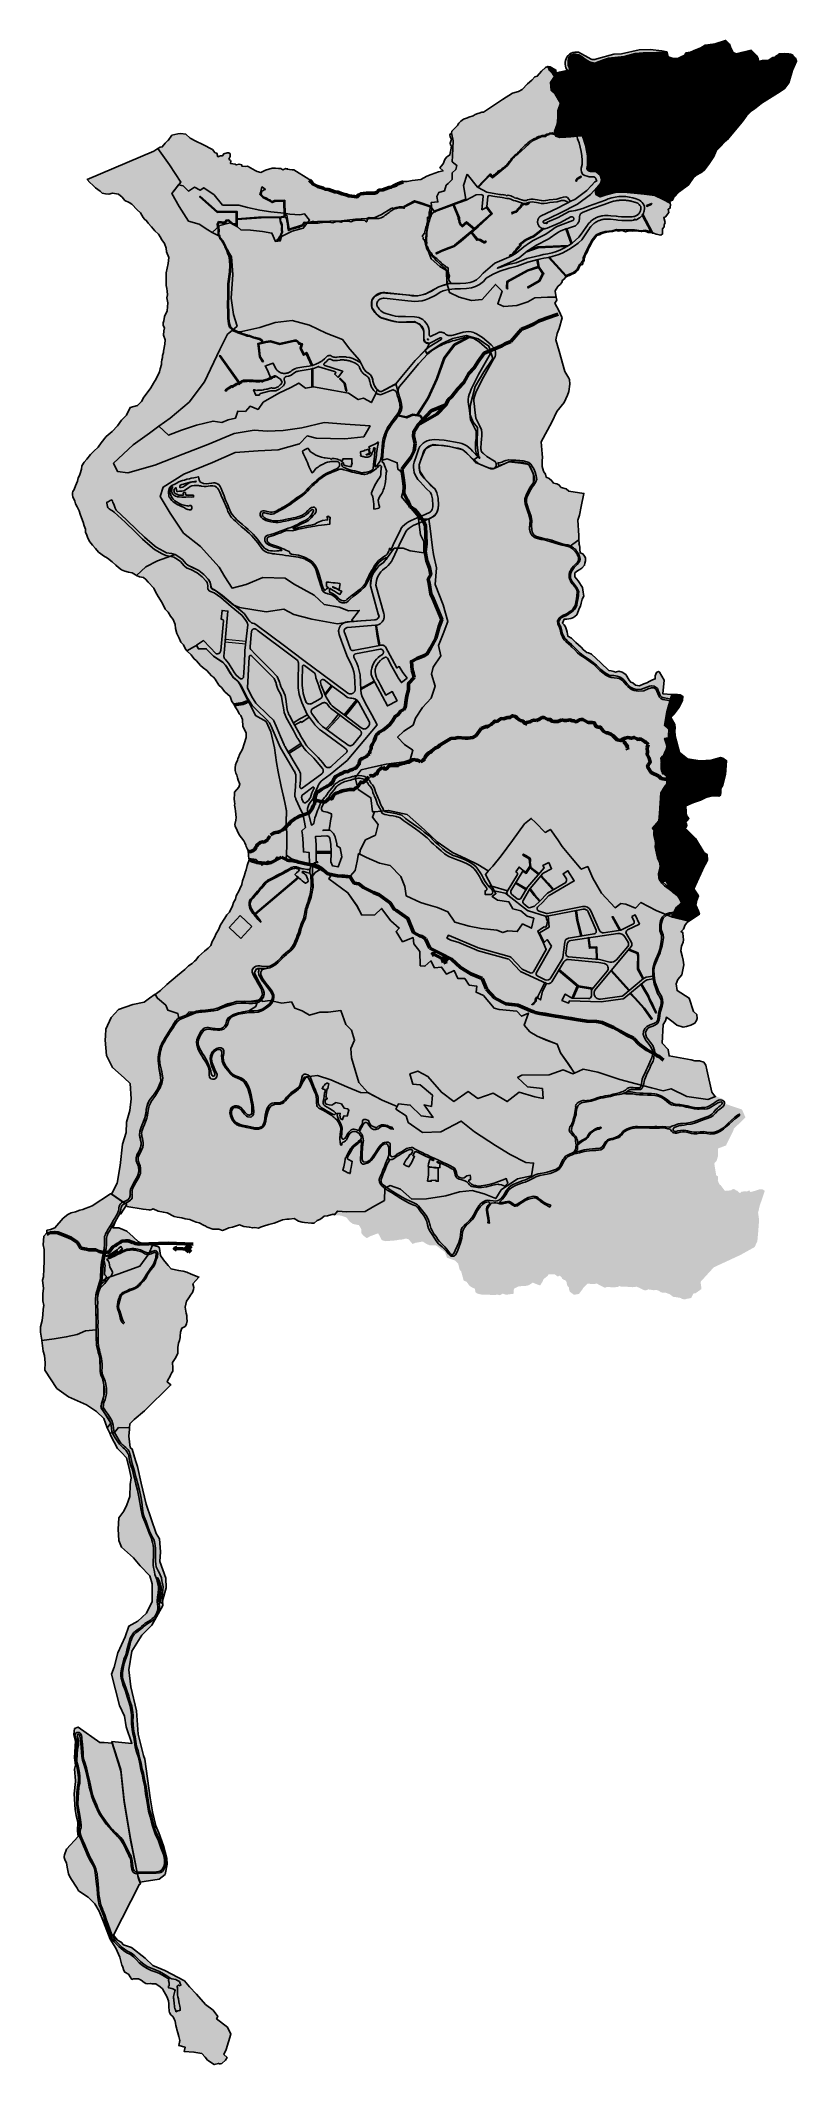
# Model space of a CAD drawing. Header units: inches. Extents: x 397149 to 398791, y 3053203 to 3057598.
import ezdxf

# ---------------------------------------------------------------- set-up
doc = ezdxf.new("R2010")
doc.units = ezdxf.units.IN
doc.header["$MEASUREMENT"] = 0
doc.layers.add('CHORTEN', color=1, linetype='Continuous')
doc.layers.add('P_Proposed footpath', color=30, linetype='Continuous')
doc.layers.add('Road', color=7, linetype='Continuous', true_color=0xe1e1e1)
doc.layers.add('structure_precinct', color=7, linetype='Continuous', true_color=0xdf69e5)
doc.layers.add('Road Hatch', color=7, linetype='Continuous', lineweight=30, true_color=0x4f4b40)
doc.layers.add('STREAM', color=7, linetype='Continuous', lineweight=30, true_color=0x008f13)
pattern_1 = [(45, (-2516.01432, -26.05795), (-0.0883883476483, 0.0883883476483), [])]
pattern_2 = [(45, (0, 0), (-0.0883883476483, 0.0883883476483), [])]

msp = doc.modelspace()

# ---------------------------------------------------------------- hatches: boundary and pattern name
at = {"layer": 'P_Proposed footpath'}
h = msp.add_hatch(color=256, dxfattribs=at)
h.dxf.hatch_style = 1
h.paths.add_polyline_path([(398476.2, 3057242), (398475.3, 3057243.9), (398464.9, 3057239.1, -0.015919), (398465.2, 3057237.2)])
h.paths.add_polyline_path([(398326.1, 3057115.1), (398327.8, 3057116.9), (398329.6, 3057120.4), (398329.1, 3057123.9), (398330.1, 3057125.9), (398332.5, 3057132.7), (398334.6, 3057136.2), (398338.5, 3057144.8), (398339.5, 3057146.8), (398341.4, 3057149.8), (398343, 3057153), (398347.1, 3057161.7), (398350.1, 3057165.6), (398356.9, 3057173.9), (398364.4, 3057176.5), (398367.2, 3057178.2), (398369.9, 3057179), (398374.8, 3057180.7), (398383.3, 3057182), (398390.6, 3057182.7), (398398.2, 3057184.9), (398404.3, 3057183.6), (398412, 3057184.8), (398419.1, 3057182.4), (398426.6, 3057184.6), (398433.6, 3057183.9), (398441.3, 3057184.3), (398452.9, 3057182.5), (398454.8, 3057182.6), (398461.9, 3057183.4), (398468.4, 3057181), (398475.7, 3057180.6), (398477.7, 3057179.5), (398478.2, 3057179.3), (398456.7, 3057220.2), (398455.5, 3057218.3), (398474.2, 3057182.6), (398461.8, 3057185.4), (398453, 3057184.5), (398438.7, 3057186.7), (398425.1, 3057186.2), (398399.4, 3057186.9), (398390.6, 3057184.6), (398374.9, 3057182.5), (398365, 3057179.9), (398355.7, 3057175.7), (398346.6, 3057164.7), (398336.7, 3057145.7), (398330.7, 3057133.6), (398327.4, 3057126.5), (398327.2, 3057120.3), (398324, 3057115.5), (398319, 3057111.5), (398314.3, 3057100.3), (398306.6, 3057093.9), (398290.5, 3057087.2), (398254.5, 3057127.1), (398252.2, 3057126.6), (398290.3, 3057084.4), (398293.3, 3057086), (398294.6, 3057086.7), (398297.7, 3057087.5), (398300.4, 3057088.8), (398303, 3057090.3), (398308.2, 3057092.4), (398311.2, 3057094.4), (398316, 3057099.1), (398320.5, 3057109.8), (398326.1, 3057111.4)])
h.paths.add_polyline_path([(398231.9, 3057105.4), (398228.5, 3057121.7), (398226.6, 3057121.3), (398229.6, 3057106.6), (398206.7, 3057099), (398161.6, 3057074.5), (398161.2, 3057069.1), (398160.9, 3057066.3), (398160.8, 3057062.3), (398161, 3057059.4), (398163.5, 3057058.1), (398163, 3057059.8), (398162.8, 3057062.3), (398162.9, 3057066.2), (398163.5, 3057073.3), (398207.5, 3057097.2), (398230, 3057104.6), (398238.8, 3057091.8), (398231.8, 3057076.6), (398206.7, 3057062.1), (398207.7, 3057060.4), (398233.3, 3057075.2), (398239.6, 3057088.8), (398241.9, 3057090.8)])
h.paths.add_polyline_path([(398291.8, 3057150.4, 0.00746), (398295.4, 3057152.6), (398229.1, 3057149.2), (398208, 3057141.7, 0.027418), (398202.9, 3057137.7), (398229.4, 3057147.2)])
h.paths.add_polyline_path([(398291.9, 3057189.1), (398290, 3057188.4), (398301.2, 3057156.4), (398302.9, 3057157.6)], flags=17)
h.paths.add_polyline_path([(398242.4, 3057189, -0.037026), (398240.2, 3057189.3), (398239.5, 3057189.2), (398231.6, 3057182.9), (398219.7, 3057173.4), (398211.3, 3057169.7), (398211.3, 3057169.7), (398202.6, 3057165.8), (398201.2, 3057164.7), (398188.5, 3057154.6), (398188.9, 3057154.3), (398190.4, 3057152.6), (398189.1, 3057152.1), (398186.1, 3057149.2), (398182.9, 3057145.5), (398180.9, 3057142.7), (398178.2, 3057140), (398176.2, 3057137.4), (398173.7, 3057134.6), (398172.1, 3057133.1), (398169.2, 3057131.9), (398167.5, 3057130.8), (398168.7, 3057128.9), (398170.5, 3057129.7), (398172.9, 3057131.1), (398193, 3057152.8), (398191.4, 3057154.5), (398203.6, 3057164.1), (398220.8, 3057171.7)])
h.paths.add_polyline_path([(398315.1, 3057296.8), (398321.2, 3057300.3), (398323.4, 3057301.7), (398322.4, 3057303), (398321.2, 3057302.1), (398320.4, 3057301.6), (398314, 3057298), (398311.2, 3057293.5), (398313, 3057291.6), (398313.5, 3057294.2)])
h.paths.add_polyline_path([(398196.9, 3057240.9), (398199.6, 3057242), (398203.7, 3057240.9), (398207.6, 3057242.5), (398211.6, 3057246.5), (398208.8, 3057245.8, -0.13461), (398198.9, 3057243.9), (398196, 3057242.7), (398193.6, 3057241.3), (398191.9, 3057239.1), (398191, 3057237.1), (398188.8, 3057235.5), (398187.3, 3057233.6), (398185.7, 3057231.8), (398183.3, 3057228.8), (398182.3, 3057228), (398181.4, 3057226.8), (398181.2, 3057226.6), (398178.6, 3057226.1), (398172.6, 3057224.2), (398172.9, 3057221.2), (398173.8, 3057221.9), (398176.4, 3057223.1), (398179.2, 3057224.1), (398182.3, 3057224.8), (398183.7, 3057226.6), (398184.7, 3057227.4), (398186.4, 3057229.6), (398187.1, 3057230.5), (398188.8, 3057232.2), (398190.2, 3057234), (398192.6, 3057235.8), (398193.7, 3057238.1), (398195, 3057239.8)])
h.paths.add_polyline_path([(398129.9, 3057221), (398118.1, 3057237.2), (398117.3, 3057234.9), (398127.3, 3057221.3), (398091.1, 3057189.3), (398074, 3057203.5), (398064.7, 3057195.7), (398062.6, 3057198), (398059.7, 3057203.8), (398058.8, 3057212.7), (398052.4, 3057227.5), (398046.5, 3057241.2), (398044.7, 3057240.5), (398056, 3057214.2), (398056.1, 3057214.2), (398055.8, 3057211), (398056.3, 3057208.9), (398057, 3057206.3), (398057.8, 3057203.2), (398060.7, 3057196.8), (398062.3, 3057195.1), (398064.6, 3057193), (398064.6, 3057193), (398074.1, 3057201), (398089.7, 3057187.9), (398061, 3057163.7), (398047.6, 3057152.9), (398046.4, 3057152), (398034, 3057147.2), (398019.5, 3057141.7), (398007.6, 3057135.9), (398008.7, 3057135.4), (398008.8, 3057134.3), (398020.3, 3057139.8), (398047.5, 3057150.3), (398062.2, 3057162.1), (398084, 3057180.4), (398084, 3057180.4), (398096.3, 3057163.7), (398098.4, 3057164.8), (398101.6, 3057164), (398104.3, 3057162.9), (398106.6, 3057161.3), (398109.1, 3057159.7), (398111.9, 3057158.5), (398114.1, 3057158.5), (398115.9, 3057159.7), (398116.9, 3057161.1), (398115.1, 3057162), (398112.4, 3057160.7), (398106, 3057164.8), (398106, 3057164.7), (398105.3, 3057165.2), (398098.2, 3057166.9), (398085.5, 3057181.7), (398099, 3057193.1)])
h.paths.add_polyline_path([(398072.9, 3057250.9), (398072.2, 3057252.7), (398003.7, 3057227.3), (397999.7, 3057233.1), (397996.3, 3057237.9), (397971.2, 3057246.4), (397961.4, 3057249.7), (397959.7, 3057248.8), (397937.6, 3057237.4), (397936.5, 3057235.9), (397934.5, 3057236.2), (397927.8, 3057236.2), (397921.1, 3057234.9), (397915.3, 3057233.1), (397914.2, 3057232.4), (397914.1, 3057234.1), (397910.6, 3057232.8), (397889.4, 3057219.8), (397873.5, 3057212.8), (397862.9, 3057212.9), (397857.9, 3057211.2), (397833.1, 3057209.7), (397802.5, 3057205.7), (397750.9, 3057204.2), (397749.3, 3057203.8), (397747.4, 3057203.8), (397745.7, 3057204), (397743.6, 3057203.9), (397741.6, 3057204.2), (397739.6, 3057204.2), (397738.3, 3057203.9), (397736.4, 3057203.5), (397735.2, 3057203.4), (397733.2, 3057202.4), (397732.2, 3057202.5), (397721.7, 3057203.2), (397718.1, 3057197.1), (397688.8, 3057187.9), (397683.7, 3057218.6), (397680.4, 3057217.4), (397679.4, 3057250.6), (397657, 3057250.3), (397656, 3057249.3), (397653.8, 3057248.4), (397652.8, 3057247.3), (397651, 3057248), (397647.6, 3057251.4), (397644.2, 3057252.6), (397642.8, 3057253.8), (397641.3, 3057254.2), (397639.8, 3057255.2), (397638.4, 3057256), (397636.4, 3057256.4), (397634.2, 3057257.1), (397633.1, 3057258), (397631.5, 3057259.8), (397630.4, 3057261.1), (397629.1, 3057262.5), (397627.8, 3057263.8), (397628.3, 3057265.6), (397628.5, 3057267.5), (397629.1, 3057269.7), (397629.7, 3057270.7), (397631.4, 3057271.5), (397632.6, 3057272.1), (397633.1, 3057272.3), (397634.9, 3057273), (397637.3, 3057273.9), (397630.3, 3057279.7), (397629.8, 3057278.6), (397629, 3057276.2), (397628.4, 3057272.9), (397628.7, 3057271.3), (397627.3, 3057270.6), (397626.6, 3057267.8), (397626.3, 3057266), (397625.5, 3057263.2), (397631.4, 3057256.9), (397647.4, 3057248.8), (397652.1, 3057245.5), (397657.8, 3057248.3), (397677.5, 3057248.6), (397678.4, 3057216.7), (397677.8, 3057216.5), (397671.4, 3057214.9), (397622.5, 3057214.3), (397576, 3057210.6), (397575.8, 3057226.6), (397533.6, 3057226), (397495.9, 3057259.5), (397494.5, 3057258.1), (397532.8, 3057224), (397573.9, 3057224.6), (397574.2, 3057199.3), (397566.9, 3057200.5), (397557.6, 3057208.2), (397552.1, 3057207.8), (397549.1, 3057203.1), (397535.5, 3057204.3), (397532.7, 3057198.8), (397533.2, 3057192.8), (397534.5, 3057190.9), (397534.5, 3057179.2), (397534.1, 3057175.7), (397536.7, 3057173), (397538.3, 3057167.2), (397543.2, 3057161.6), (397548.4, 3057152.6), (397549.6, 3057149.5), (397553.5, 3057141.1), (397556, 3057133.3), (397556.5, 3057133.5), (397558.5, 3057127.2), (397560.1, 3057109.9), (397559.6, 3057095.6), (397555.7, 3057069.1), (397555.6, 3057045.6), (397555.3, 3057022.5), (397556.1, 3057008.1), (397556.1, 3056994.8), (397557.1, 3056982.5), (397559.4, 3056975.3), (397567, 3056968.5), (397577.2, 3056963), (397588.6, 3056958.9), (397596, 3056956.6), (397597.8, 3056955.8), (397601.5, 3056955.9), (397602.1, 3056955.6), (397605.7, 3056954), (397611.2, 3056951.8), (397616.3, 3056950.4), (397624.8, 3056948.6), (397629, 3056945.3), (397630, 3056942), (397631.9, 3056942.4), (397630.8, 3056946.4), (397625.6, 3056950.4), (397616.7, 3056952.4), (397611.8, 3056953.7), (397606.5, 3056955.9), (397603, 3056957.4), (397598.2, 3056957.8), (397596.7, 3056958.4), (397589.2, 3056960.8), (397578.1, 3056964.8), (397568.1, 3056970.1), (397561.2, 3056976.4), (397559.1, 3056982.9), (397558.1, 3056994.8), (397558.1, 3057008.1), (397557.3, 3057022.5), (397557.6, 3057045.6), (397557.7, 3057068.9), (397561.6, 3057095.4), (397562.1, 3057109.9), (397560.5, 3057127.6), (397558.3, 3057134.3), (397555.7, 3057142.2), (397553.2, 3057145.8), (397550.2, 3057153.5), (397544.8, 3057162.7), (397540, 3057168.3), (397538.7, 3057171.5), (397538.7, 3057173.6), (397537.9, 3057174.8), (397536.2, 3057176.4), (397536.5, 3057179.1), (397536.6, 3057183.5), (397536.9, 3057185.5), (397536.5, 3057191.6), (397535.2, 3057193.5), (397534.8, 3057198.4), (397536.6, 3057202.1), (397538.8, 3057202.2), (397540.8, 3057201.8), (397542.7, 3057201.5), (397544.4, 3057200.7), (397547.3, 3057201.2), (397549.7, 3057201), (397551.3, 3057202.2), (397552.3, 3057204.5), (397553.2, 3057205.8), (397557, 3057206.1), (397559.4, 3057204.6), (397561.9, 3057203), (397563.7, 3057201.5), (397566, 3057199.2), (397568.6, 3057198.1), (397570.1, 3057198.6), (397572, 3057197.3), (397573.8, 3057196), (397576.2, 3057195.3), (397576.1, 3057208.6), (397628.4, 3057212.4), (397667.8, 3057212.9), (397668.5, 3057211.7), (397669.3, 3057205.9), (397669.9, 3057202.4), (397671.8, 3057198.6), (397673, 3057192.6), (397672.3, 3057190.4), (397672.1, 3057188.1), (397672.6, 3057186.7), (397672.6, 3057184.9), (397673, 3057182.5), (397672.3, 3057180.2), (397671.1, 3057176.3), (397670.1, 3057174.3), (397666.8, 3057169.3), (397665.8, 3057167.3), (397664.3, 3057166.1), (397663.3, 3057165.5), (397662.1, 3057164.6), (397666.4, 3057163.8), (397667.5, 3057166), (397668.7, 3057167.2), (397669.8, 3057171.6), (397671, 3057173.7), (397672.1, 3057175.9), (397673.2, 3057178.5), (397674.3, 3057181.1), (397674.6, 3057183.3), (397673.7, 3057184.8), (397673.8, 3057189.9), (397674, 3057193.9), (397673.9, 3057198.3), (397672.8, 3057201), (397670.7, 3057203.8), (397670.2, 3057208.5), (397670.3, 3057211.8), (397672.2, 3057213.1), (397674.9, 3057213.7), (397677.4, 3057214.1), (397680.4, 3057215), (397681.3, 3057212.3), (397683, 3057210.3), (397683.8, 3057208.3), (397683.9, 3057205.7), (397685, 3057200.6), (397685.4, 3057197.1), (397686, 3057194.2), (397685.9, 3057192.4), (397686.3, 3057191.2), (397686.3, 3057189.9), (397686.5, 3057188.6), (397687.7, 3057184.4), (397688.9, 3057185.8), (397691.2, 3057186.8), (397693.6, 3057187.7), (397696, 3057188.4), (397698, 3057188.6), (397700.5, 3057189.8), (397702.9, 3057190.1), (397707.6, 3057191.6), (397709.7, 3057191.6), (397711.7, 3057192.1), (397713.7, 3057193.8), (397716, 3057194.7), (397717.6, 3057195.1), (397718.7, 3057195), (397719.8, 3057196.3), (397721.2, 3057199.7), (397722.8, 3057201.3), (397724.3, 3057201.3), (397726.7, 3057201), (397728.8, 3057200.7), (397731.1, 3057200.6), (397733.2, 3057200.6), (397735.2, 3057200.6), (397737.3, 3057200.9), (397739.8, 3057201), (397742.7, 3057200.6), (397745.1, 3057201), (397747.2, 3057201), (397749.8, 3057201), (397752.2, 3057201.3), (397754.8, 3057201.6), (397758.3, 3057202.2), (397761.6, 3057202.5), (397764.7, 3057202.8), (397768.1, 3057203.2), (397770.5, 3057203.2), (397773.5, 3057202.9), (397776.4, 3057202.8), (397779.7, 3057202.4), (397784.1, 3057201.8), (397787.1, 3057203.2), (397790.4, 3057203.7), (397794.5, 3057204.2), (397798.1, 3057203.9), (397801.8, 3057203), (397804.6, 3057204.4), (397810.5, 3057205.3), (397814.7, 3057205.2), (397820.1, 3057204.8), (397822.9, 3057203.5), (397825, 3057204.7), (397826.6, 3057205.5), (397828.1, 3057206.1), (397830.5, 3057206.5), (397832.3, 3057206.8), (397835, 3057207.1), (397836.8, 3057207.7), (397840.4, 3057207.8), (397842.5, 3057207.3), (397845.6, 3057207.2), (397847.6, 3057207.2), (397853, 3057206.4), (397854.8, 3057205.4), (397856.5, 3057203.8), (397858.1, 3057205.3), (397858.1, 3057207.9), (397859.2, 3057209.5), (397861.3, 3057210.3), (397863.2, 3057210.9), (397865.6, 3057211), (397868, 3057210.9), (397870.6, 3057210.9), (397873.5, 3057210.8), (397875.7, 3057211.1), (397879.2, 3057211.1), (397883.8, 3057211.2), (397888.5, 3057212.5), (397891.4, 3057213.9), (397894.2, 3057215.5), (397897.4, 3057218), (397900.2, 3057219.9), (397901.9, 3057221.3), (397903.7, 3057222.7), (397906, 3057224.4), (397908.2, 3057226.1), (397910.5, 3057227.4), (397912.2, 3057228.8), (397914.2, 3057230), (397914.2, 3057230), (397916.1, 3057231.2), (397918.3, 3057231.8), (397921.7, 3057233), (397924.3, 3057233.6), (397926, 3057234), (397928, 3057234.2), (397929.9, 3057234.4), (397931.9, 3057234.3), (397934.2, 3057234.2), (397935.1, 3057233.9), (397936.4, 3057233.9), (397937.5, 3057233.8), (397938.7, 3057233.4), (397938.9, 3057235.8), (397961.6, 3057247.5), (397993.2, 3057237), (397993.2, 3057237), (397995, 3057236.3), (397995, 3057236.3), (397995, 3057233.5), (397994.4, 3057229.7), (397993.3, 3057226.1), (397992.8, 3057223.8), (397992.6, 3057220.3), (397993, 3057218.6), (397992.7, 3057215.8), (397992, 3057213.3), (397991, 3057211), (397990.3, 3057209.4), (397990, 3057207.4), (397990.1, 3057205.3), (397989.4, 3057203.2), (397988.5, 3057200.9), (397987.8, 3057198.6), (397987.6, 3057196), (397986.5, 3057193.7), (397985.8, 3057191.3), (397984.9, 3057188.4), (397984.5, 3057185.9), (397983.8, 3057182.3), (397983.1, 3057179.3), (397980.1, 3057175.6), (397978.8, 3057174.2), (397977.7, 3057172.8), (397980.3, 3057170), (397980.2, 3057168.2), (397979.9, 3057166), (397980.9, 3057165.7), (397982.5, 3057164.8), (397983.4, 3057161.1), (397984.1, 3057158.4), (397984.9, 3057155.1), (397985.5, 3057153.3), (397986.4, 3057149.6), (397987, 3057146.9), (397988.6, 3057143.8), (397990, 3057141.6), (397992.2, 3057138.8), (397993.8, 3057136.7), (397994.6, 3057133.9), (397996.8, 3057131.9), (397999.3, 3057129.7), (398001, 3057127.6), (398003.6, 3057125.4), (398006.2, 3057122.8), (398007.1, 3057120.4), (398010.3, 3057118.2), (398012.7, 3057116.2), (398014.2, 3057114.7), (398016.1, 3057112.9), (398018.5, 3057110.8), (398020.8, 3057109.1), (398022.2, 3057107.3), (398023.9, 3057105.5), (398025.3, 3057104.4), (398026.2, 3057103.2), (398026.8, 3057102), (398027.5, 3057102.6), (398028, 3057103.2), (398030, 3057099.4), (398031, 3057096.9), (398031.5, 3057094.2), (398031.9, 3057091.5), (398032.4, 3057088.8), (398033.1, 3057085.9), (398032.9, 3057083.2), (398031.9, 3057080), (398031.5, 3057077.1), (398031.8, 3057074.5), (398033.7, 3057069.1), (398040.6, 3057070), (398038.7, 3057072.6), (398036.8, 3057074.9), (398035.8, 3057077.5), (398035.7, 3057081.4), (398036.8, 3057085.8), (398035.5, 3057089.9), (398034.6, 3057093.3), (398034.3, 3057096.7), (398034.5, 3057099.6), (398034.1, 3057103.6), (398032.9, 3057104.4), (398031.3, 3057105.3), (398029.3, 3057106.1), (398028.4, 3057106.7), (398028.3, 3057107.7), (398026.7, 3057108.3), (398024.7, 3057110.3), (398022, 3057112), (398020.4, 3057113.3), (398019.1, 3057114.7), (398018.1, 3057116), (398016, 3057117.4), (398014.9, 3057119.1), (398011.5, 3057122.2), (398009.2, 3057124.3), (398007.5, 3057126), (398005.3, 3057127.4), (398003.7, 3057128.9), (398001.5, 3057129.8), (397999.5, 3057131.9), (397998.4, 3057134.4), (397997.1, 3057136.3), (397994.7, 3057139.3), (397993.2, 3057141.3), (397991.6, 3057143.6), (397990.4, 3057146), (397990, 3057149.6), (397988.2, 3057151.9), (397987.3, 3057154.5), (397987.7, 3057158), (397986.8, 3057160.5), (397986.5, 3057163.1), (397985.8, 3057165.8), (397985.6, 3057167.8), (397985.8, 3057170.7), (397986.2, 3057172.9), (397986.1, 3057175.8), (397986.6, 3057178.5), (397988.1, 3057181.7), (397988.2, 3057183.7), (397988.2, 3057185.5), (397988.9, 3057187.5), (397989.3, 3057189.4), (397989.6, 3057190.7), (397990.1, 3057192.5), (397990.3, 3057194.4), (397990.9, 3057196.2), (397991.4, 3057198.9), (397991.7, 3057201), (397992.3, 3057202.8), (397992.9, 3057204.9), (397993.8, 3057207), (397994, 3057210), (397995.1, 3057212.2), (397996, 3057214.6), (397997.5, 3057217), (397997.7, 3057219.5), (397999.1, 3057221.1), (398000.4, 3057222.3), (398003, 3057224.9), (398006.1, 3057225.2), (398008.2, 3057226.9), (398011.4, 3057228.2), (398044.7, 3057240.5), (398046.5, 3057241.2)])
h.paths.add_polyline_path([(398185.7, 3057350.7), (398217, 3057379.8), (398237.3, 3057388.9), (398246.2, 3057389.1), (398247.1, 3057391.1), (398249.3, 3057392), (398251.1, 3057392.6), (398253.3, 3057393.1), (398255.2, 3057394.7), (398259.8, 3057395.2), (398269.4, 3057391.8), (398269.6, 3057391.8), (398269.9, 3057393.7), (398260.1, 3057397.3), (398254.4, 3057396.6), (398252.4, 3057394.9), (398250.6, 3057394.5), (398248.6, 3057393.9), (398245.7, 3057392.6), (398244.9, 3057391.1), (398238.3, 3057391), (398236.9, 3057390.9), (398232.9, 3057389.7), (398230.5, 3057389), (398226.8, 3057387.6), (398224.3, 3057385.7), (398220, 3057384.1), (398217.6, 3057382), (398214.5, 3057381.3), (398211.9, 3057378.9), (398208.6, 3057376.5), (398206.6, 3057374.1), (398203.8, 3057371.8), (398200.8, 3057369.5), (398198, 3057366.9), (398194.6, 3057363.7), (398192.4, 3057361.6), (398190.5, 3057359), (398188.2, 3057356.1), (398186.2, 3057354.9), (398185.1, 3057353.2), (398183.9, 3057351.8), (398182.5, 3057350.7), (398178.7, 3057348.3), (398176.5, 3057346.2), (398174.3, 3057344), (398171.8, 3057341), (398170.2, 3057338.8), (398168.4, 3057336.5), (398166.2, 3057334), (398165, 3057332.1), (398163.9, 3057330.2), (398161.4, 3057327.4), (398159.1, 3057325.3), (398157.5, 3057323.8), (398155.3, 3057322.1), (398153.3, 3057321), (398151.7, 3057319.5), (398149.8, 3057317.8), (398147.6, 3057316.3), (398143.8, 3057314.4), (398140.4, 3057311.3), (398138.4, 3057309.2), (398136.7, 3057307.2), (398133.5, 3057305.9), (398129.5, 3057302.6), (398129.5, 3057302.6), (398128.8, 3057303.2), (398128.7, 3057304.6), (398126.9, 3057307.1), (398124.9, 3057307.6), (398097.6, 3057279.4), (398099.4, 3057278.4), (398115.2, 3057294.8), (398115.2, 3057294.8), (398124.7, 3057304.5), (398130.3, 3057299.4), (398141.8, 3057308.5), (398162.8, 3057326), (398173.4, 3057339.7), (398176.1, 3057342.7), (398179.9, 3057346.8)])
h.paths.add_polyline_path([(397717.8, 3056939.1), (397716, 3056939.2), (397714.1, 3056940.3), (397711.2, 3056940.2), (397709.9, 3056942.8), (397708, 3056944.6), (397706.3, 3056945.7), (397703.8, 3056946.6), (397700.6, 3056946.6), (397668.3, 3056939.5), (397648.4, 3056945.5), (397638.1, 3056943.9), (397632.6, 3056942.6), (397621.2, 3056939.9), (397622.3, 3056929.9), (397624.4, 3056910.5), (397630.9, 3056900.1), (397632.9, 3056900.8), (397626.3, 3056911.2), (397623.4, 3056938.4), (397638.2, 3056941.8), (397648.3, 3056943.4), (397668.4, 3056937.5), (397700.8, 3056944.6), (397703.4, 3056944.6), (397705.4, 3056943.9), (397706.8, 3056943), (397708.3, 3056941.6), (397710, 3056938.1), (397715.2, 3056937.4), (397712.9, 3056929.4), (397720.1, 3056914.1), (397726.1, 3056917.4), (397737.7, 3056891.9, 0.006887), (397739.6, 3056892.4), (397727.1, 3056920.2), (397721, 3056916.9), (397715, 3056929.5)])
h.paths.add_polyline_path([(397583.8, 3056853.2), (397584.5, 3056854.3), (397586, 3056854.7), (397586.2, 3056855.6), (397586.4, 3056856.4), (397587.4, 3056857.1), (397588.7, 3056857.4), (397590.5, 3056856.8), (397591.6, 3056857.4), (397594.4, 3056856.9), (397597, 3056857.1), (397599.4, 3056857.7), (397600.5, 3056857.7), (397601.7, 3056857.7), (397603.1, 3056857.5), (397604.7, 3056857.4), (397606.5, 3056857.2), (397607.8, 3056857.4), (397609.1, 3056857.8), (397611, 3056857.2), (397612.7, 3056856.9), (397614.3, 3056857.1), (397616.1, 3056857.3), (397617.6, 3056856.8), (397619, 3056856.3), (397620.4, 3056856.8), (397621.8, 3056856.5), (397624.2, 3056856.7), (397626.3, 3056857), (397628, 3056857.6), (397629.2, 3056857.3), (397630.6, 3056856.6), (397632, 3056856.5), (397633.4, 3056857.8), (397635.7, 3056858.9), (397638.4, 3056859.1), (397640.9, 3056860.1), (397643, 3056860.7), (397644.7, 3056861.5), (397646.9, 3056862.4), (397649.5, 3056863.1), (397652.5, 3056865.2), (397654.6, 3056866.3), (397657, 3056866.9), (397659.5, 3056867.8), (397662.8, 3056867.3), (397661.5, 3056868.3, 0.275764), (397655.4, 3056869), (397648.6, 3056865.9), (397641.1, 3056862.5), (397630.3, 3056859.4), (397620.3, 3056859.4), (397610.5, 3056860.4), (397589.8, 3056860), (397585.8, 3056858.7), (397581, 3056854.8), (397539.4, 3056913.4), (397537.5, 3056912.8), (397579.5, 3056853.5), (397573.8, 3056852.5), (397566.8, 3056847.5), (397563.1, 3056848), (397554.2, 3056841.7), (397549.8, 3056838), (397550.8, 3056837.1), (397551.8, 3056836.1), (397553.7, 3056838.1), (397555.7, 3056839.7), (397557.4, 3056840.9), (397559.2, 3056842), (397562, 3056843.9), (397563.8, 3056845.4), (397565.5, 3056845.1), (397566.6, 3056844.4), (397568.3, 3056845.5), (397569.7, 3056846.9), (397571.2, 3056847.6), (397573, 3056848.7), (397574.8, 3056850.1), (397576.2, 3056850.3), (397577.9, 3056851.1), (397579.8, 3056850.8), (397581, 3056851.5), (397582.4, 3056852.9)])
h.paths.add_polyline_path([(397740.2, 3056862.2), (397740.4, 3056885.4, -0.006383), (397738.3, 3056884.9), (397738.2, 3056862.2), (397738.5, 3056846.6), (397740.5, 3056846.6)])
h.paths.add_polyline_path([(397810.3, 3056853.5), (397799.7, 3056864.2), (397798.7, 3056862.3), (397808.5, 3056852.5), (397812, 3056837), (397813.5, 3056836.1), (397814.3, 3056835.9)])
h = msp.add_hatch(color=256, dxfattribs=at)
h.dxf.hatch_style = 1
h.paths.add_polyline_path([(398010.5, 3056862.2), (398026.8, 3056907.6), (398048.7, 3056936.4), (398081.1, 3056953.2), (398077.5, 3056953.6), (398047.4, 3056937.9), (398025, 3056908.6), (398008.6, 3056863), (397989.7, 3056821.9), (397966.1, 3056784.7), (397957.2, 3056786), (397944, 3056780.2), (397925.8, 3056784.4), (397925.4, 3056782.5), (397944.1, 3056778.1), (397957.5, 3056784), (397973.2, 3056781.6), (397981.3, 3056769.9), (397983, 3056771.1), (397974.4, 3056783.4), (397968.2, 3056784.4), (397991.5, 3056821)])
h = msp.add_hatch(color=256, dxfattribs=at)
h.dxf.hatch_style = 1
h.paths.add_polyline_path([(397882.3, 3056304.7), (397878.8, 3056326.5), (397878.4, 3056328.2, -0.020416), (397876.4, 3056328), (397876.8, 3056326.2), (397880.3, 3056304.4), (397883.8, 3056285.2, -0.030014), (397885.8, 3056285.4)])
h.paths.add_polyline_path([(397874.2, 3056205.1), (397873.3, 3056206.8), (397844.3, 3056190.8), (397844.5, 3056188.6)])
h.paths.add_polyline_path([(397782.5, 3056195.7), (397780.9, 3056196.9), (397766.1, 3056178.4), (397767.1, 3056176.4)])
h.paths.add_polyline_path([(397837.5, 3056163.8, 0.046623), (397834.9, 3056166.1), (397818.6, 3056145.7), (397808.4, 3056133.3), (397811.2, 3056131.2), (397821.3, 3056143.5)])
h.paths.add_polyline_path([(397800.1, 3056132), (397796.1, 3056134.9), (397796.1, 3056134.9), (397782.3, 3056117.7), (397768.8, 3056102.9), (397771.6, 3056100.8), (397784.5, 3056114.9)])
h.paths.add_polyline_path([(397732.6, 3056128.6), (397729, 3056133.5), (397712.2, 3056124.6), (397698.1, 3056115.8), (397700.8, 3056110.9), (397714.7, 3056118.8), (397715.8, 3056116.9)])
h.paths.add_polyline_path([(397716.4, 3056067.9), (397714.6, 3056070.9), (397686.8, 3056052.8), (397688.5, 3056049.8)])
h.paths.add_polyline_path([(397550.4, 3056297), (397550, 3056291.6), (397594.5, 3056287.7), (397595, 3056292.7)])
h.paths.add_polyline_path([(397709.5, 3055779.7), (397708.3, 3055780.8), (397614.5, 3055701.7), (397615.5, 3055700.4)])
h.paths.add_polyline_path([(397779.8, 3055837), (397747.5, 3055836.5), (397747.3, 3055833.3), (397780, 3055832.9)])
h.paths.add_polyline_path([(398239, 3055533.6), (398247.7, 3055550.4), (398244.3, 3055552), (398239.4, 3055543.5), (398229.3, 3055523.2), (398228.5, 3055521), (398225.1, 3055519.8), (398223.9, 3055518.6), (398223, 3055513.5), (398222.8, 3055512), (398220.8, 3055509.9), (398215.8, 3055504.6), (398218.4, 3055504.5), (398222.3, 3055508.5), (398224.6, 3055511.1), (398225, 3055513.2), (398225.7, 3055517.6), (398226.2, 3055518.1), (398228.3, 3055518.8), (398231.7, 3055516.7), (398231.8, 3055516.7), (398234.6, 3055514.1)])
h.paths.add_polyline_path([(398275, 3055580.2), (398273.9, 3055578.4), (398314.5, 3055544.5), (398303.2, 3055518.7), (398305.4, 3055518.6), (398316.1, 3055543.2), (398346.5, 3055537.9), (398348, 3055539.7), (398317, 3055545.2)])
h.paths.add_polyline_path([(398388.8, 3055579.2), (398387.5, 3055577.7), (398426.4, 3055534.4), (398427.9, 3055535.7)])
h.paths.add_polyline_path([(398430, 3055529.8), (398428.5, 3055528.6), (398438.7, 3055518.2), (398458.8, 3055495.5), (398475.8, 3055472), (398475.8, 3055472.1), (398476.9, 3055473.2), (398477.2, 3055473.5), (398460.3, 3055496.8), (398440.4, 3055519.3)])
h.paths.add_polyline_path([(398453.9, 3055549.7), (398452.4, 3055548.4), (398460, 3055535.8), (398468.6, 3055521.5), (398472.9, 3055510.6), (398484.9, 3055486.2), (398486.7, 3055487.4), (398485.2, 3055489.4), (398480.7, 3055498.6), (398478.2, 3055504.1), (398477.2, 3055507.5), (398475.6, 3055509.3), (398473.4, 3055513.8), (398472.4, 3055516.9), (398470.9, 3055519.9), (398469.3, 3055524.1)])
h.paths.add_polyline_path([(398447.3, 3055582), (398447.7, 3055610.6), (398446.5, 3055616.5), (398426.6, 3055624.6), (398425.3, 3055622.9), (398444.7, 3055615), (398445.7, 3055610.4), (398445.4, 3055588.8), (398445.3, 3055581.5), (398456.9, 3055560), (398458.4, 3055561.3)])
h.paths.add_polyline_path([(398357.2, 3055629.7), (398342.6, 3055628.9), (398339.9, 3055649.7), (398337.9, 3055649.4), (398340.8, 3055626.8), (398355.2, 3055627.6), (398355.9, 3055602.7), (398357.9, 3055602.5)])
h.paths.add_polyline_path([(398391.8, 3055695.6), (398391.4, 3055695.2), (398389.9, 3055694.9), (398406.5, 3055665.6), (398408.6, 3055665.9)])
h.paths.add_polyline_path([(398317.1, 3055681.6), (398315.6, 3055687.3), (398312.7, 3055708.6), (398310.7, 3055708.2), (398313.6, 3055686.9), (398316.7, 3055675.2), (398322.3, 3055653.1), (398324.3, 3055653.4)])
h.paths.add_polyline_path([(398253.2, 3055672.4), (398251.5, 3055696.7), (398249.4, 3055696.3, -0.106452), (398245.2, 3055696.6), (398245, 3055696.7), (398247.3, 3055694), (398247.9, 3055690.3), (398250.2, 3055685.5), (398248.8, 3055682.5), (398248.7, 3055677.3), (398245.9, 3055672.5), (398242.8, 3055672.8), (398236.9, 3055669.3), (398228.6, 3055663.9), (398240.9, 3055637.5), (398242.4, 3055639), (398232.5, 3055660.4)])
h.paths.add_polyline_path([(398222.3, 3055742.5), (398212, 3055756.6), (398210.9, 3055754.8), (398220.8, 3055741.2), (398232.7, 3055728.4), (398234.2, 3055729.7)])
h.paths.add_polyline_path([(398181.3, 3055769.6), (398180.3, 3055767.9), (398203.3, 3055753.8), (398204.4, 3055755.5)])
h.paths.add_polyline_path([(398236.4, 3055784.9), (398235, 3055783.4), (398248, 3055768.6), (398261.5, 3055753.2), (398263.2, 3055754.2), (398251, 3055768.2)])
h.paths.add_polyline_path([(398223.2, 3055794.8), (398214, 3055801.9), (398213, 3055810.5), (398212.9, 3055810.4), (398212.2, 3055811.2), (398212.1, 3055812.4), (398212.5, 3055814.3), (398213.2, 3055816.7), (398212.8, 3055819.5), (398211.3, 3055822.8), (398208.9, 3055824.2), (398206.4, 3055825.9), (398203.9, 3055827.3), (398201, 3055828.7), (398200, 3055829.3), (398198.6, 3055830.3), (398197.6, 3055831), (398196.1, 3055829), (398209.8, 3055820.8), (398212.1, 3055800.9), (398230.2, 3055786.8), (398231.4, 3055788.4)])
h.paths.add_polyline_path([(398211.6, 3055804.7), (398203, 3055791.8), (398197.2, 3055795.8), (398196.3, 3055794.2), (398203.6, 3055789.2), (398212, 3055801.6)], flags=17)
at = {"layer": 'Road Hatch'}
h = msp.add_hatch(color=256, dxfattribs=at)
h.dxf.hatch_style = 1
h.paths.add_polyline_path([(398090.3, 3056809.4), (398089.8, 3056814.5), (398090.1, 3056819.5), (398091, 3056824.5), (398092.7, 3056829.3), (398095.1, 3056835.2), (398110.8, 3056866.6), (398132.9, 3056906), (398134.7, 3056908.8), (398135.9, 3056911.7), (398136.7, 3056914.9), (398137, 3056918.1), (398136.7, 3056921.4), (398136, 3056924.5), (398134.9, 3056927.4), (398134.3, 3056929.2), (398127.5, 3056936.5), (398108.9, 3056952.8), (398095.5, 3056960.9), (398090.3, 3056963), (398089.8, 3056963.2), (398084.2, 3056964.7), (398078.3, 3056965.4), (398072.3, 3056965.3), (398066.4, 3056964.5), (398045.2, 3056957.9), (398042.4, 3056957.1), (398039.9, 3056956.8), (398039.9, 3056956.8), (398039.7, 3056956.8), (398039.5, 3056956.8), (398038, 3056956.8), (398036.7, 3056956.9), (398035, 3056957.2), (398033.8, 3056957.4), (398031.9, 3056958.1), (398031, 3056958.4), (398028.4, 3056959.9), (398026.6, 3056961.5), (398025.9, 3056961.9), (398024.5, 3056962.8), (398023.7, 3056963.1), (398022.3, 3056963.7), (398021.3, 3056963.9), (398020, 3056964.2), (398018.9, 3056964.3), (398017.6, 3056964.3), (398016.5, 3056964.2), (398015.2, 3056964), (398014.1, 3056963.7), (398012.9, 3056963.3), (398010.9, 3056962.4), (397997.2, 3056955.3), (397996.2, 3056955.1), (397995.2, 3056955.2), (397994.3, 3056955.7), (397993.6, 3056956.4), (397993.2, 3056957.4), (397993.1, 3056958.2), (397993.1, 3056967.4), (397992.3, 3056972.1), (397990.7, 3056976.6), (397988.6, 3056980.9), (397985.9, 3056984.9), (397982.6, 3056988.4), (397978.9, 3056991.5), (397974.8, 3056994), (397970.4, 3056995.9), (397965.8, 3056997.2), (397961.1, 3056997.9), (397941.2, 3056998.2), (397931.6, 3056998.2), (397925.7, 3056998.3), (397919.8, 3056999), (397914.1, 3057000.4), (397898.6, 3057004.9), (397894.6, 3057006.3), (397890.8, 3057008.4), (397887.4, 3057011), (397884.5, 3057014.2), (397882, 3057017.7), (397881, 3057019.3), (397880.2, 3057021.1), (397879.6, 3057023), (397879.4, 3057024.9), (397879.4, 3057026.8), (397879.8, 3057028.8), (397880.4, 3057030.6), (397881.9, 3057032.6), (397883.7, 3057034.3), (397885.8, 3057035.8), (397888, 3057036.9), (397890.4, 3057037.7), (397892.9, 3057038.1), (397895.4, 3057038.1), (397946.7, 3057032.5), (397954.4, 3057031.4), (397962, 3057031), (397969.7, 3057031.4), (397977.4, 3057032.6), (397984.8, 3057034.6), (397992.1, 3057037.2), (398006, 3057044), (398011.4, 3057047.8), (398017.1, 3057051), (398023, 3057053.7), (398029.2, 3057055.7), (398035.6, 3057057.1), (398042.1, 3057057.9), (398048.7, 3057058.1), (398061, 3057058.1), (398074.1, 3057059), (398084.5, 3057060.6), (398093.5, 3057063.2), (398102.3, 3057068.1), (398110.8, 3057074.6), (398116.9, 3057081.6), (398130.5, 3057089.7), (398131.9, 3057090.5), (398146.1, 3057096.5), (398166.4, 3057103.4), (398184.1, 3057107.4), (398201.1, 3057113.8), (398207.4, 3057116.2), (398226.7, 3057121.1), (398235.3, 3057123.3), (398242.2, 3057124.7), (398252.4, 3057126.5), (398262.4, 3057129), (398272.2, 3057132.2), (398281.8, 3057136), (398291.1, 3057140.6), (398300, 3057145.8), (398307.1, 3057150.7), (398308.8, 3057151.8), (398316.2, 3057157.7), (398318.1, 3057159.3), (398324.2, 3057165), (398339, 3057186.3), (398339.8, 3057187.3), (398342.8, 3057192.1), (398344, 3057193.4), (398346.3, 3057196.1), (398346.5, 3057196.4), (398346.8, 3057196.6), (398348.2, 3057197.9), (398350.3, 3057199.9), (398350.7, 3057200.2), (398351.1, 3057200.5), (398352.7, 3057201.6), (398354.8, 3057203.1), (398355.4, 3057203.4), (398355.9, 3057203.8), (398357.6, 3057204.7), (398359.6, 3057205.7), (398360.4, 3057206), (398361.1, 3057206.4), (398362.9, 3057207), (398364.7, 3057207.8), (398365.7, 3057208), (398366.7, 3057208.4), (398366.7, 3057208.3), (398368.4, 3057208.7), (398370, 3057209.1), (398370.8, 3057209.2), (398371.5, 3057209.4), (398373.8, 3057209.6), (398375.5, 3057209.9), (398376, 3057209.9), (398376.5, 3057209.9), (398379.5, 3057209.9), (398381.2, 3057209.9), (398386.4, 3057209.3), (398398.7, 3057207.9), (398402.6, 3057207.6), (398411.1, 3057207), (398415.8, 3057206.9), (398423.4, 3057206.8), (398433.6, 3057206.9), (398437.7, 3057207.2), (398437.2, 3057208.3), (398440.5, 3057209.4), (398441.1, 3057208), (398442.3, 3057208.3), (398445, 3057209.4), (398446.2, 3057210), (398449.8, 3057212.2), (398450.1, 3057212.5), (398453, 3057215.1), (398453.9, 3057216.2), (398455.8, 3057218.5), (398457.5, 3057221.4), (398458.2, 3057222.9), (398459.1, 3057225.3), (398459.6, 3057226.8), (398460.1, 3057229.7), (398460.3, 3057230.8), (398460.4, 3057235), (398459.8, 3057239.4), (398457.9, 3057242.8), (398455.5, 3057246), (398452.8, 3057248.7), (398449.6, 3057251.1), (398442.4, 3057253.9), (398435.1, 3057256.1), (398427.5, 3057257.7), (398419.8, 3057258.6), (398412.1, 3057258.9), (398404.4, 3057258.6), (398396.8, 3057257.5), (398389.3, 3057255.9), (398381.9, 3057253.6), (398375.6, 3057251.2), (398339.1, 3057237.8), (398326.8, 3057233.1), (398318.6, 3057230.6), (398310.3, 3057228.6), (398301.9, 3057226.9), (398299.5, 3057226.7), (398297.2, 3057226.1), (398295.1, 3057225.2), (398273.1, 3057213.1), (398249, 3057202.9), (398249.7, 3057201.6), (398247.2, 3057200.2), (398246.3, 3057201.8), (398244.1, 3057200.9), (398243.1, 3057200.8), (398242.1, 3057201), (398241.2, 3057201.6), (398240.6, 3057202.4), (398240.2, 3057203.4), (398240.3, 3057204.5), (398240.7, 3057205.6), (398276.5, 3057222.6), (398315.3, 3057242.3), (398343.5, 3057263.1), (398364.5, 3057286), (398365.8, 3057288.6), (398366.7, 3057291.3), (398367.2, 3057294.2), (398367.2, 3057297.1), (398366.7, 3057300), (398365.7, 3057302.8), (398364.3, 3057305.3), (398362.5, 3057307.6), (398360.4, 3057309.6), (398357.9, 3057311.2), (398355.3, 3057312.3), (398352.4, 3057313.1), (398349.5, 3057313.3), (398346.2, 3057313.2), (398342.9, 3057313.4), (398339.7, 3057314), (398338.7, 3057314.5), (398337.9, 3057315.1), (398337.1, 3057315.8), (398336.5, 3057316.7), (398336, 3057317.6), (398335.7, 3057318.6), (398335.5, 3057319.6), (398335.6, 3057320.7), (398335.8, 3057321.7), (398337, 3057326.1), (398337.1, 3057336.6), (398336.5, 3057347.1), (398335.1, 3057357.5), (398333, 3057367.8), (398330.2, 3057377.9), (398326.6, 3057387.8), (398326.2, 3057390.8), (398326.3, 3057393.9), (398326.9, 3057396.9), (398328, 3057399.8), (398329.6, 3057402.5), (398331.6, 3057404.8), (398333.9, 3057406.8), (398336.6, 3057408.4), (398392, 3057452), (398407, 3057463.4), (398410.1, 3057467.5), (398412.6, 3057472), (398414.4, 3057476.8), (398415.5, 3057481.8), (398415.9, 3057486.9), (398415.6, 3057492), (398414.5, 3057497), (398412.7, 3057501.8), (398410.3, 3057506.3), (398407.3, 3057510.4), (398403.7, 3057514), (398399.6, 3057517.1), (398395.1, 3057519.6), (398390.3, 3057521.4), (398385.3, 3057522.5), (398380.2, 3057522.9), (398310.7, 3057535.5), (398308.6, 3057536), (398306.6, 3057536.8), (398304.8, 3057538), (398303.2, 3057539.4), (398301.9, 3057541.1), (398300.9, 3057543), (398300.2, 3057545), (398299.9, 3057547.1), (398299.9, 3057549.3), (398300.3, 3057551.4), (398301.1, 3057553.4), (398302.2, 3057555.2), (398303.6, 3057556.9), (398305.3, 3057558.2), (398307.1, 3057559.3), (398309.2, 3057560), (398311.3, 3057560.4), (398313.4, 3057560.4), (398339.4, 3057546.2), (398343.7, 3057544.8), (398348.2, 3057544.2), (398352.7, 3057544.3), (398357.2, 3057545.2), (398361.5, 3057546.7), (398395.9, 3057555.8), (398411.9, 3057556.7), (398450.7, 3057565), (398472.3, 3057565.7), (398496.3, 3057563.1), (398512, 3057561.6), (398508.6, 3057573.1), (398498, 3057575), (398472.8, 3057577.8), (398449.2, 3057577), (398410.3, 3057568.7), (398393.9, 3057567.7), (398357.3, 3057558), (398354.9, 3057557), (398352.3, 3057556.4), (398349.6, 3057556.2), (398347, 3057556.4), (398344.4, 3057557.1), (398317.3, 3057571.9), (398313.3, 3057572.4), (398309.1, 3057572.2), (398305.1, 3057571.3), (398301.3, 3057569.8), (398297.8, 3057567.6), (398294.7, 3057564.9), (398292.1, 3057561.7), (398290.1, 3057558.1), (398288.7, 3057554.2), (398287.9, 3057550.2), (398287.9, 3057546), (398288.6, 3057542), (398289.9, 3057538.1), (398291.9, 3057534.4), (398294.4, 3057531.2), (398297.5, 3057528.4), (398301, 3057526.2), (398304.8, 3057524.6), (398308.8, 3057523.7), (398379.2, 3057510.9), (398383.1, 3057510.7), (398386.9, 3057509.9), (398390.5, 3057508.5), (398393.8, 3057506.5), (398396.8, 3057504), (398399.3, 3057501.1), (398401.4, 3057497.8), (398402.8, 3057494.2), (398403.7, 3057490.4), (398403.9, 3057486.5), (398403.5, 3057482.7), (398402.5, 3057478.9), (398400.9, 3057475.4), (398398.7, 3057472.2), (398384.6, 3057461.5), (398330, 3057418.5), (398326.3, 3057416.1), (398322.9, 3057413.1), (398320, 3057409.7), (398317.7, 3057405.9), (398315.9, 3057401.8), (398314.7, 3057397.5), (398314.2, 3057393), (398314.4, 3057388.5), (398315.1, 3057384.1), (398318.4, 3057375.2), (398321.1, 3057366), (398323.1, 3057356.6), (398324.4, 3057347.1), (398325.1, 3057337.6), (398325.1, 3057328), (398322.8, 3057320.2), (398322.7, 3057317.3), (398323.4, 3057311.8), (398326.8, 3057306.4), (398331.1, 3057304.2), (398335.7, 3057302.7), (398340.4, 3057301.6), (398345.1, 3057301.2), (398349.9, 3057301.3), (398350.8, 3057301.2), (398351.7, 3057300.9), (398352.5, 3057300.4), (398353.3, 3057299.9), (398353.9, 3057299.2), (398354.5, 3057298.5), (398354.9, 3057297.6), (398355.1, 3057296.7), (398355.2, 3057296.1), (398356.8, 3057292.8), (398352.4, 3057290.6), (398345.3, 3057282.9), (398345.6, 3057282.4), (398344.3, 3057281.7), (398335.4, 3057272.1), (398309, 3057252.5), (398302.3, 3057249.1), (398271.2, 3057233.4), (398236, 3057217.1), (398233.9, 3057215.7), (398233.3, 3057215.1), (398232.1, 3057214), (398231.5, 3057213.2), (398230.6, 3057212), (398230.1, 3057211), (398229.4, 3057209.8), (398229.1, 3057208.7), (398228.7, 3057207.4), (398228.5, 3057206.3), (398228.3, 3057205), (398228.3, 3057203.8), (398228.3, 3057202.5), (398228.5, 3057201.3), (398228.8, 3057200), (398229.1, 3057198.9), (398229.6, 3057197.7), (398230.1, 3057196.6), (398230.9, 3057195.3), (398232.6, 3057193.3), (398234.5, 3057191.7), (398236.6, 3057190.4), (398239, 3057189.5), (398241.4, 3057188.9), (398243.9, 3057188.8), (398246.4, 3057189.1), (398248.8, 3057189.8), (398278.3, 3057202.3), (398300.6, 3057214.5), (398301.3, 3057214.8), (398302.1, 3057214.9), (398302.8, 3057214.9), (398303.6, 3057214.8), (398304.3, 3057214.6), (398305, 3057214.2), (398305.6, 3057213.7), (398306.2, 3057213.2), (398306.6, 3057212.5), (398306.9, 3057211.8), (398307.1, 3057211.1), (398307.2, 3057210.3), (398307.1, 3057209.5), (398306.9, 3057208.8), (398306.6, 3057208), (398306.2, 3057207.4), (398305.7, 3057206.8), (398305, 3057206.4), (398278.4, 3057196.8), (398272.2, 3057194.4), (398266.3, 3057191.3), (398260.7, 3057187.5), (398246.5, 3057177.4), (398218.5, 3057163), (398211.1, 3057158.4), (398198.6, 3057149.5), (398181.9, 3057135.9), (398170.6, 3057129.6), (398135.6, 3057114.2), (398110.2, 3057092.2), (398102.5, 3057083.4), (398095.7, 3057078.2), (398088.8, 3057074.3), (398081.9, 3057072.3), (398072.8, 3057070.9), (398060.5, 3057070.1), (398048.8, 3057070.1), (398041.3, 3057069.9), (398033.9, 3057069), (398026.5, 3057067.4), (398019.4, 3057065.1), (398012.5, 3057062.1), (398005.9, 3057058.5), (397999.7, 3057054.2), (397987.1, 3057048.2), (397980.9, 3057045.9), (397974.6, 3057044.3), (397968.1, 3057043.3), (397961.6, 3057043), (397955, 3057043.3), (397948.6, 3057044.3), (397896.7, 3057050.1), (397892.2, 3057050.1), (397887.7, 3057049.4), (397883.4, 3057048), (397879.3, 3057045.9), (397875.7, 3057043.2), (397872.5, 3057040), (397869.8, 3057036.3), (397868.4, 3057032.8), (397867.6, 3057029.1), (397867.4, 3057025.3), (397867.7, 3057021.5), (397868.6, 3057017.8), (397870, 3057014.3), (397872, 3057011.1), (397874.8, 3057007), (397878.2, 3057003.3), (397881.9, 3057000), (397886.1, 3056997.2), (397890.5, 3056995), (397895.2, 3056993.3), (397910.7, 3056988.9), (397915.9, 3056987.6), (397921.2, 3056986.7), (397926.5, 3056986.2), (397931.9, 3056986.2), (397941.1, 3056986.2), (397960.5, 3056985.9), (397964.3, 3056985.3), (397967.9, 3056984), (397971.2, 3056982.2), (397974.2, 3056979.9), (397976.8, 3056977.1), (397978.8, 3056973.8), (397980.3, 3056970.3), (397981.1, 3056966.6), (397981.1, 3056949.5), (397981.2, 3056947.9), (397981.6, 3056946.4), (397982.3, 3056944.9), (397983.1, 3056943.6), (397984.2, 3056942.4), (397985.4, 3056941.4), (397986.8, 3056940.6), (397988.3, 3056940.1), (397989.9, 3056939.8), (397991.5, 3056939.8), (397993.1, 3056940), (397994.6, 3056940.5), (398016.9, 3056952), (398017.3, 3056952.2), (398018, 3056952.4), (398018.7, 3056952.3), (398019.3, 3056952), (398019.7, 3056951.5), (398020, 3056950.9), (398020.1, 3056950.2), (398019.9, 3056949.6), (398019.5, 3056949), (398019.1, 3056948.7), (397992.9, 3056932.6), (397983.4, 3056924.4), (397962.7, 3056902.9), (397933.9, 3056867.9), (397921.3, 3056852.7), (397920.6, 3056851.9), (397919.7, 3056851.3), (397918.8, 3056850.7), (397917.8, 3056850.3), (397889.7, 3056835.3), (397888.2, 3056835.2), (397886.8, 3056835.4), (397885.4, 3056835.8), (397884.1, 3056836.4), (397882.9, 3056837.1), (397881.8, 3056838.1), (397878.7, 3056841.4), (397876, 3056845.2), (397873.7, 3056849.2), (397872, 3056853.5), (397870.9, 3056858), (397870.4, 3056861.6), (397869.2, 3056865.1), (397867.5, 3056868.4), (397865.3, 3056871.4), (397862.6, 3056873.9), (397859.5, 3056875.9), (397856, 3056878.5), (397853, 3056881.7), (397850.5, 3056885.2), (397848.6, 3056889.2), (397847.6, 3056891.9), (397846.2, 3056894.6), (397844.4, 3056896.9), (397842.2, 3056899), (397839.8, 3056900.7), (397835.6, 3056903), (397833.2, 3056904.3), (397828.8, 3056906.2), (397827, 3056907), (397820.4, 3056909), (397819.3, 3056909.2), (397813.7, 3056910.3), (397811.3, 3056910.5), (397806.9, 3056910.9), (397804.1, 3056910.9), (397800.1, 3056910.9), (397797.2, 3056910.6), (397792.3, 3056910), (397790.1, 3056909.6), (397788, 3056909.7), (397785.9, 3056910), (397783.8, 3056910.6), (397781.9, 3056911.6), (397780.2, 3056912.8), (397778.9, 3056913.3), (397777.6, 3056913.6), (397776.2, 3056913.7), (397774.9, 3056913.5), (397773.6, 3056913.2), (397772.3, 3056912.6), (397771.2, 3056911.9), (397770.2, 3056910.9), (397765.8, 3056906.3), (397760.7, 3056902.3), (397760.2, 3056902), (397759.8, 3056901.7), (397758.3, 3056900.8), (397755.2, 3056898.9), (397754.2, 3056898.3), (397753.4, 3056897.9), (397751.8, 3056897.1), (397749.4, 3056895.9), (397749.4, 3056896), (397746.5, 3056894.7), (397739.4, 3056892.2), (397737.8, 3056891.8), (397737.8, 3056891.8), (397732.1, 3056890.5), (397720.8, 3056888.7), (397707.7, 3056886.6), (397704.4, 3056885.9), (397703.4, 3056885.6), (397701.3, 3056884.8), (397700.1, 3056884.2), (397698.1, 3056883.2), (397697.1, 3056882.5), (397695, 3056880.9), (397694.3, 3056880.3), (397692.5, 3056879), (397691.3, 3056878.1), (397689.5, 3056877.2), (397687.9, 3056876.4), (397686, 3056875.7), (397684.3, 3056875.2), (397682.2, 3056874.9), (397680.5, 3056874.6), (397678.4, 3056874.7), (397676.6, 3056874.7), (397674.5, 3056875.2), (397672.8, 3056875.5), (397670.9, 3056876.2), (397669.3, 3056876.9), (397667.5, 3056877.9), (397665.9, 3056878.8), (397664.4, 3056880.1), (397663, 3056881.3), (397661.9, 3056882.6), (397660.5, 3056884.2), (397658.6, 3056887.5), (397654.4, 3056896.9), (397640, 3056891.9), (397638.9, 3056891.5), (397636.8, 3056890.8), (397638.8, 3056887.5), (397643.1, 3056878.2), (397648.7, 3056865.8), (397655.5, 3056868.9), (397656.3, 3056869.2), (397657.2, 3056869.4), (397658.2, 3056869.4), (397659.1, 3056869.3), (397660, 3056869.1), (397660.8, 3056868.7), (397661.6, 3056868.2), (397670.5, 3056861.5), (397673.7, 3056855.3), (397672.6, 3056853.7), (397671.5, 3056851.6), (397669.2, 3056850.2), (397667.9, 3056848.3), (397666.7, 3056847.3), (397664.9, 3056845.6), (397663.1, 3056844.7), (397661.3, 3056844), (397657.9, 3056842.6), (397655.7, 3056842.7), (397652.5, 3056842.9), (397650.3, 3056843.5), (397647.7, 3056842.8), (397645.2, 3056842), (397641.2, 3056840.8), (397638.8, 3056840.5), (397634.6, 3056839.5), (397632.9, 3056839.4), (397630.4, 3056838.6), (397628.8, 3056838.3), (397626.3, 3056838.2), (397624.4, 3056838.4), (397620.8, 3056838), (397618.5, 3056837.7), (397613.5, 3056839.3), (397611.5, 3056839.1), (397616.2, 3056827.2), (397624.4, 3056827.7), (397624.4, 3056828.7), (397624.6, 3056829.6), (397625.2, 3056830.4), (397626, 3056831), (397626.7, 3056831.3), (397645.4, 3056836), (397648.5, 3056836.8), (397649.4, 3056837), (397650.2, 3056837), (397657.6, 3056836.6), (397658.5, 3056836.7), (397659.4, 3056836.8), (397660.3, 3056837.1), (397667.4, 3056840.2), (397668.3, 3056840.7), (397669, 3056841.2), (397675.4, 3056846.8), (397676, 3056847.5), (397676.5, 3056848.1), (397678.9, 3056851.9), (397679.3, 3056852.7), (397679.6, 3056853.6), (397679.8, 3056854.5), (397679.8, 3056855.4), (397679.7, 3056856.2), (397679.7, 3056856.4), (397679.5, 3056857), (397679.5, 3056857.2), (397679.1, 3056858), (397678.5, 3056859.1), (397678.2, 3056860), (397677.9, 3056860.9), (397677.8, 3056861.9), (397677.9, 3056862.8), (397678.1, 3056863.8), (397678.5, 3056864.7), (397679, 3056865.5), (397679.6, 3056866.2), (397680.4, 3056866.8), (397681.2, 3056867.3), (397682.1, 3056867.7), (397683, 3056867.9), (397687.4, 3056868.8), (397691.5, 3056870.3), (397695.4, 3056872.4), (397698.9, 3056875.1), (397699.2, 3056875.4), (397700.3, 3056876.2), (397701.2, 3056876.9), (397702.6, 3056877.7), (397703.5, 3056878.2), (397705.2, 3056878.8), (397706.1, 3056879.1), (397708.7, 3056879.6), (397734.5, 3056883.9), (397737.2, 3056884.5), (397741, 3056885.5), (397743.8, 3056886.3), (397747.5, 3056887.6), (397751.8, 3056889.3), (397752.5, 3056889.5), (397753.1, 3056889.4), (397753.5, 3056889.3), (397788.1, 3056878.8), (397788.9, 3056878.4), (397789.5, 3056877.6), (397789.9, 3056876.7), (397789.9, 3056875.7), (397789.5, 3056874.7), (397789.1, 3056874.2), (397787.9, 3056873), (397795.1, 3056865.9), (397796.3, 3056867.5), (397805.4, 3056879.6), (397800.5, 3056881.1), (397765.9, 3056891.8), (397765.1, 3056892.3), (397764.5, 3056893.1), (397764.1, 3056894.1), (397764.1, 3056895.1), (397764.4, 3056896), (397764.9, 3056896.6), (397765.3, 3056897), (397770.7, 3056901.2), (397774.2, 3056904.9), (397774.9, 3056905.4), (397775.5, 3056905.7), (397776.2, 3056905.8), (397776.8, 3056905.9), (397777.5, 3056905.8), (397778.1, 3056905.6), (397778.7, 3056905.3), (397781.5, 3056904), (397784.5, 3056903.1), (397787.5, 3056902.7), (397790.6, 3056902.7), (397793.6, 3056903.1), (397798.8, 3056903.8), (397799.4, 3056903.8), (397799.9, 3056903.9), (397801.3, 3056903.9), (397804.1, 3056904), (397805.3, 3056904), (397806.3, 3056904), (397807.5, 3056903.9), (397809.3, 3056903.8), (397811.1, 3056903.5), (397812.6, 3056903.4), (397813.7, 3056903.2), (397815, 3056903), (397817.1, 3056902.5), (397818.8, 3056902.2), (397819.6, 3056901.9), (397820.5, 3056901.7), (397823.1, 3056900.8), (397824.8, 3056900.3), (397825.4, 3056900.1), (397826, 3056899.9), (397829.1, 3056898.5), (397830.7, 3056897.8), (397830.9, 3056897.7), (397831.2, 3056897.5), (397836.2, 3056894.7), (397837.8, 3056893.5), (397838.3, 3056893.1), (397839.3, 3056892.1), (397839.8, 3056891.5), (397840.5, 3056890.5), (397841.1, 3056889.4), (397841.4, 3056888.8), (397842, 3056887), (397843.8, 3056882.9), (397844.6, 3056881.6), (397846.3, 3056879), (397847.4, 3056877.6), (397849.2, 3056875.5), (397850.6, 3056874.1), (397852.5, 3056872.4), (397856, 3056869.9), (397857.9, 3056868.7), (397859.6, 3056867.2), (397861, 3056865.5), (397862.2, 3056863.6), (397863.1, 3056861.6), (397863.7, 3056859.4), (397863.9, 3056857.2), (397865.3, 3056851.6), (397867.2, 3056846.9), (397868, 3056845.2), (397869.7, 3056842.1), (397870.7, 3056840.5), (397872.9, 3056837.6), (397873.9, 3056836.3), (397877.6, 3056832.4), (397879.6, 3056830.9), (397880.3, 3056830.5), (397881.8, 3056829.7), (397882.7, 3056829.4), (397884.2, 3056828.9), (397885.1, 3056828.6), (397887.5, 3056828.3), (397915.4, 3056839.6), (397915.4, 3056838.5), (397916.4, 3056838.4), (397918, 3056837.5), (397919.2, 3056837.4), (397919.9, 3056836.9), (397920.7, 3056835.9), (397921.8, 3056833.4), (397922.5, 3056830.7), (397923.5, 3056827.5), (397924.5, 3056824.5), (397925.4, 3056821.6), (397926.2, 3056818.7), (397927, 3056816.1), (397927.7, 3056813.6), (397928.5, 3056810.7), (397929, 3056807.8), (397929.4, 3056804.6), (397929.6, 3056802.7), (397929.6, 3056800.8), (397929.3, 3056798.3), (397928.7, 3056796.3), (397928.1, 3056794.2), (397926.9, 3056791.7), (397925.7, 3056789.1), (397924.1, 3056786.8), (397921.8, 3056783.9), (397919.9, 3056781.3), (397918.6, 3056779.6), (397923.1, 3056779.1), (397923.6, 3056779.8), (397925.7, 3056782.7), (397926.9, 3056784.4), (397927.7, 3056785.5), (397929.2, 3056788), (397930.6, 3056790.6), (397931.6, 3056793.1), (397932.4, 3056795.6), (397932.9, 3056798), (397933.3, 3056800.2), (397933.5, 3056802.7), (397933.2, 3056804.9), (397932.9, 3056808.4), (397932.2, 3056811.5), (397931.4, 3056814.5), (397930.6, 3056817.1), (397929.8, 3056819.5), (397929.1, 3056822), (397927.9, 3056825.4), (397926.8, 3056828.5), (397926.1, 3056831.5), (397925.6, 3056834.4), (397925.5, 3056837.7), (397925.8, 3056840.1), (397926.2, 3056842.1), (397927, 3056844.2), (397928.7, 3056846), (397941.6, 3056861.5), (397969.7, 3056895.8), (397970.2, 3056896.3), (397990.3, 3056917.1), (397992.6, 3056919.2), (397998.8, 3056924.5), (398013.5, 3056933.5), (398019.6, 3056936.4), (398021.1, 3056937.1), (398022.1, 3056937.5), (398023.3, 3056938), (398025.8, 3056939.1), (398025.9, 3056939), (398030.8, 3056941), (398034.4, 3056942.2), (398039.8, 3056944), (398043.7, 3056945.1), (398048.8, 3056946.4), (398069.4, 3056952.8), (398073.6, 3056953.4), (398077.7, 3056953.4), (398081.1, 3056953), (398081.2, 3056953), (398081.5, 3056952.9), (398081.9, 3056952.9), (398084.3, 3056952.3), (398085.7, 3056951.9), (398089.8, 3056950.3), (398101.8, 3056943.1), (398119.2, 3056927.8), (398123.8, 3056922.8), (398124.6, 3056920.6), (398124.9, 3056919.3), (398125, 3056917.9), (398124.8, 3056916.5), (398124.4, 3056915.1), (398123.8, 3056913.9), (398122.9, 3056912.8), (398100.2, 3056872.2), (398084.1, 3056840.2), (398081.6, 3056833.9), (398079.8, 3056828.8), (398078.5, 3056823.6), (398077.9, 3056818.3), (398077.9, 3056812.9), (398078.4, 3056807.6), (398080.4, 3056794), (398082.9, 3056773.8), (398085.6, 3056768.4), (398098.3, 3056769.7), (398094.6, 3056777.3), (398092.3, 3056795.7)])
h.paths.add_polyline_path([(397991.7, 3056948), (397991.3, 3056947.8), (397990.6, 3056947.8), (397990, 3056948), (397989.6, 3056948.3), (397989.2, 3056948.8), (397989.1, 3056949.4), (397989.1, 3056949.7), (397990.3, 3056948.8)], flags=16)
h.paths.add_polyline_path([(398141.2, 3057103.1), (398142.1, 3057103.9), (398176.1, 3057118.9), (398188.6, 3057125.9), (398205.7, 3057139.8), (398217.7, 3057148.4), (398224.5, 3057152.6), (398252.7, 3057167.1), (398256, 3057169.4), (398267.7, 3057177.8), (398271.2, 3057180.2), (398271.9, 3057180.6), (398272.4, 3057180.9), (398275.2, 3057182.4), (398276.8, 3057183.3), (398277.1, 3057183.4), (398277.4, 3057183.6), (398282.7, 3057185.6), (398290.1, 3057188.3), (398292, 3057188.9), (398295.6, 3057190.2), (398310.3, 3057195.5), (398312.4, 3057196.9), (398313, 3057197.4), (398314.3, 3057198.6), (398315, 3057199.5), (398316, 3057200.7), (398316.6, 3057201.7), (398317.3, 3057203), (398317.8, 3057204.1), (398318.3, 3057205.5), (398318.7, 3057206.6), (398318.9, 3057208.2), (398319.1, 3057209.3), (398319.1, 3057211), (398319.1, 3057212.1), (398319.1, 3057213.1), (398319.1, 3057214.1), (398319.3, 3057215.2), (398319.4, 3057216.1), (398319.8, 3057217.2), (398320.1, 3057218.1), (398320.6, 3057219.1), (398321.1, 3057219.9), (398321.8, 3057220.9), (398322.4, 3057221.6), (398323.4, 3057222.5), (398323.9, 3057223), (398325.6, 3057224.1), (398341.9, 3057230.3), (398347.9, 3057232.5), (398372.9, 3057241.7), (398378.5, 3057243.7), (398384.7, 3057246.1), (398391.1, 3057248.1), (398391.7, 3057248.2), (398392.1, 3057248.4), (398393.9, 3057248.7), (398397.7, 3057249.6), (398398.9, 3057249.7), (398399.8, 3057249.9), (398401.8, 3057250.1), (398404.4, 3057250.5), (398406, 3057250.6), (398407.6, 3057250.8), (398409.6, 3057250.8), (398411.1, 3057250.9), (398411.1, 3057250.9), (398413.3, 3057250.9), (398415.4, 3057250.9), (398417.1, 3057250.7), (398419.1, 3057250.7), (398421.2, 3057250.4), (398423.2, 3057250.3), (398425.1, 3057249.9), (398427, 3057249.7), (398429.3, 3057249.2), (398430.9, 3057248.9), (398432, 3057248.6), (398433.4, 3057248.3), (398436.7, 3057247.3), (398438.4, 3057246.8), (398439, 3057246.6), (398439.7, 3057246.4), (398445.8, 3057244.1), (398448.3, 3057242), (398448.9, 3057241.3), (398450.4, 3057239.5), (398452.2, 3057236.8), (398452.2, 3057236), (398452.5, 3057233.7), (398452.4, 3057232.5), (398452.2, 3057230.6), (398451.9, 3057229.1), (398451.5, 3057227.7), (398450.9, 3057226.3), (398450.4, 3057225), (398449.5, 3057223.6), (398448.8, 3057222.5), (398447.8, 3057221.3), (398446.9, 3057220.2), (398445.6, 3057219.2), (398444.6, 3057218.3), (398443.2, 3057217.5), (398442.1, 3057216.8), (398440.4, 3057216.2), (398439.3, 3057215.7), (398437.4, 3057215.3), (398436.4, 3057215.1), (398433.5, 3057214.9), (398422.7, 3057214.7), (398422.3, 3057214.7), (398422, 3057214.7), (398418.8, 3057214.8), (398411.9, 3057215), (398411.2, 3057215), (398410.5, 3057215), (398403.3, 3057215.6), (398399.8, 3057215.8), (398399.4, 3057215.8), (398399.1, 3057215.9), (398387.7, 3057217.2), (398381.8, 3057217.8), (398380, 3057217.9), (398375.9, 3057217.8), (398373.6, 3057217.7), (398369.9, 3057217.2), (398367.6, 3057216.8), (398363.7, 3057215.7), (398361.8, 3057215.2), (398356.3, 3057213), (398352.3, 3057210.8), (398350, 3057209.5), (398347.1, 3057207.4), (398345, 3057205.8), (398342.2, 3057203.3), (398340.4, 3057201.5), (398337.7, 3057198.4), (398336.4, 3057196.8), (398333, 3057191.6), (398323, 3057177.1), (398318.1, 3057170.2), (398310.9, 3057163.7), (398303.3, 3057157.7), (398295.2, 3057152.2), (398286.8, 3057147.4), (398278.1, 3057143.1), (398269.1, 3057139.5), (398259.8, 3057136.6), (398250.4, 3057134.2), (398240.8, 3057132.6), (398233.5, 3057131.1), (398205, 3057123.9), (398181.8, 3057115.1), (398164.2, 3057111.1), (398143.3, 3057104)], flags=16)
h = msp.add_hatch(color=256, dxfattribs=at)
h.dxf.hatch_style = 1
h.paths.add_polyline_path([(398099.4, 3057278.4), (398097.6, 3057279.4), (398075.3, 3057307.1), (398067.3, 3057282.8), (398072.2, 3057252.7), (398072.9, 3057250.9), (398095.3, 3057262.1), (398107.3, 3057262.9, -0.422721), (398110.1, 3057259.6), (398107.4, 3057230.1), (398117.3, 3057234.9), (398118.1, 3057237.2), (398120, 3057258.2, -0.437988), (398123.5, 3057260.9), (398135.5, 3057258.9), (398151.2, 3057256.6), (398155.2, 3057255.7, 0.054249), (398161.2, 3057254.6, -0.141529), (398170.2, 3057253.3, 0.03159), (398176.3, 3057250.5, -0.025232), (398194, 3057245, 0.066497), (398198.9, 3057243.9, 0.13461), (398208.8, 3057245.8), (398211.6, 3057246.5, -0.125637), (398230.2, 3057244.9, 0.140962), (398254.8, 3057245.8), (398271, 3057247.3), (398280.5, 3057250.1), (398285.7, 3057250.3), (398292.1, 3057248.3), (398294, 3057245.1), (398299.4, 3057247.9), (398298.4, 3057250.2), (398296.5, 3057253.1), (398293, 3057256.6), (398289.8, 3057258.3), (398284.4, 3057257.4), (398279.1, 3057255.9), (398269.9, 3057253.3), (398269.8, 3057253.3), (398253.6, 3057251.7), (398250.3, 3057250.7, -0.120516), (398231.9, 3057250.7, 0.102614), (398213.9, 3057252.8), (398210.5, 3057252.4), (398206.7, 3057251.5, -0.215105), (398196, 3057250.6), (398194.3, 3057251.3), (398192.8, 3057251.9), (398191.6, 3057252.2), (398189, 3057253.1), (398187, 3057254), (398183.9, 3057254.9), (398181.6, 3057255.2), (398178.2, 3057256.3), (398176.7, 3057257.3), (398172.9, 3057258.7), (398170.5, 3057260), (398167, 3057261.1), (398164.7, 3057261.5), (398161, 3057260.6), (398159.1, 3057261.8), (398155.6, 3057262.1), (398154.1, 3057262.5), (398151.6, 3057263.1), (398150.4, 3057262.8), (398147.6, 3057263), (398145.7, 3057263.3), (398117.9, 3057267.9)])
h = msp.add_hatch(color=256, dxfattribs=at)
h.dxf.hatch_style = 1
h.paths.add_polyline_path([(397889.9, 3056613.9), (397892.1, 3056618.4), (397893, 3056621.1), (397894.9, 3056626.1), (397895.9, 3056629.5), (397897.3, 3056635.3), (397898.2, 3056640), (397898.8, 3056646.9), (397899.1, 3056651.4), (397899.2, 3056656.4), (397899.5, 3056659.4), (397900.7, 3056661.6), (397899.5, 3056665.3), (397897.4, 3056670.9), (397895.8, 3056675), (397894.3, 3056679.1), (397893.3, 3056681.6), (397893.3, 3056681.6), (397891.8, 3056681.6), (397891.1, 3056682.2), (397891, 3056683.5), (397891.6, 3056687.8), (397891.7, 3056691.1), (397892.1, 3056694.7), (397892.6, 3056698.6), (397892.9, 3056703.1), (397893.3, 3056708.4), (397893.8, 3056712.5), (397894.3, 3056717.7), (397894.8, 3056723), (397895.3, 3056726), (397895.8, 3056728.6), (397896.8, 3056732.9), (397897.9, 3056736.7), (397899.2, 3056741.2), (397900.1, 3056744.1), (397901.1, 3056746.6), (397902.3, 3056749.3), (397903.2, 3056751.2), (397904.1, 3056753), (397905.2, 3056755), (397907, 3056758), (397908.8, 3056760.5), (397911.2, 3056763.7), (397913.7, 3056767.2), (397916.8, 3056770.9), (397920.5, 3056775.7), (397923.1, 3056779.1), (397918.6, 3056779.6), (397917.2, 3056777.7), (397914, 3056773.4), (397911.2, 3056769.6), (397908.6, 3056766.1), (397906.1, 3056762.6), (397904.2, 3056759.7), (397902.6, 3056757), (397901.6, 3056755.2), (397900.2, 3056752.5), (397898.9, 3056749.6), (397897.9, 3056747.2), (397896.5, 3056743.7), (397895.4, 3056740.3), (397894.3, 3056736.7), (397893.3, 3056733.2), (397892.5, 3056729.5), (397891.9, 3056725.7), (397891.4, 3056722.4), (397891, 3056718), (397890.7, 3056713.6), (397890.3, 3056708.8), (397890, 3056703.7), (397889.6, 3056699.7), (397889.3, 3056695.8), (397888.7, 3056692.1), (397888.2, 3056689.7), (397888.1, 3056688.7), (397886.9, 3056686.2), (397885.9, 3056683.7), (397884.5, 3056681.4), (397882.4, 3056678.3), (397880.3, 3056675.7), (397878.3, 3056673.4), (397876.4, 3056671.5), (397875.8, 3056672.9), (397875.4, 3056675.6), (397875.5, 3056677.1), (397875.9, 3056679.7), (397876.3, 3056683.4), (397877, 3056688.6), (397877.6, 3056692.3), (397878.2, 3056697.3), (397878.8, 3056701.6), (397879.2, 3056705.3), (397880.2, 3056710.3), (397880.8, 3056715.1), (397881.6, 3056718), (397882.2, 3056722), (397882.6, 3056724.7), (397881.7, 3056725.5), (397879.4, 3056724.2), (397879.3, 3056723.2), (397876.6, 3056721.7), (397873.6, 3056720.3), (397862.1, 3056715.6), (397864.2, 3056711), (397862.7, 3056710.2), (397863.6, 3056708), (397862.9, 3056707.7), (397864.1, 3056704.5), (397865.1, 3056702.1), (397865.6, 3056700.7), (397864.6, 3056700.6), (397863.5, 3056699.7), (397861.9, 3056698.7), (397858.8, 3056697.8), (397857.3, 3056697.7), (397856.3, 3056698.1), (397855.9, 3056698.5), (397857.1, 3056698.9), (397859.1, 3056699.6), (397861.4, 3056700.6), (397864.2, 3056701.7), (397862.6, 3056705.4), (397861.8, 3056707.6), (397860.9, 3056709.9), (397857.2, 3056709.1), (397852.8, 3056708.2), (397852.9, 3056707.1), (397849, 3056706.1), (397844.7, 3056705.4), (397844.1, 3056702.9), (397844.3, 3056697.7), (397844, 3056695.5), (397847.9, 3056694.6), (397849.8, 3056694.1), (397851.9, 3056693.7), (397853.9, 3056693.2), (397855.9, 3056692.9), (397857.7, 3056692.8), (397859.6, 3056693), (397861.6, 3056693.5), (397863.5, 3056694.3), (397865.2, 3056695.2), (397866.6, 3056696.4), (397867.1, 3056697.1), (397867.6, 3056698), (397868.1, 3056699.7), (397868.7, 3056701.4), (397870.1, 3056703.5), (397870.9, 3056705), (397871.6, 3056706.3), (397872.1, 3056707.6), (397872.2, 3056708.9), (397871.7, 3056710.7), (397871.5, 3056711.8), (397872.1, 3056712.5), (397873.9, 3056712.9), (397875.1, 3056712.7), (397875.5, 3056711.4), (397875.3, 3056707.9), (397874.7, 3056703.1), (397874.3, 3056698.9), (397873.9, 3056694.7), (397873.2, 3056689.5), (397872.5, 3056682.6), (397872.2, 3056678.6), (397872.3, 3056677.4), (397871.8, 3056674.5), (397871.3, 3056669.9), (397871.1, 3056667.8), (397870.8, 3056666.9), (397870, 3056665.8), (397868.8, 3056664.8), (397866.5, 3056663.5), (397863.3, 3056661.9), (397859.9, 3056660.8), (397856.8, 3056660.1), (397853.4, 3056659.3), (397850.8, 3056659.3), (397848.7, 3056659.1), (397844.6, 3056659.7), (397841.6, 3056660.3), (397836.5, 3056661.4), (397831.2, 3056662.9), (397825.7, 3056664.2), (397820.6, 3056665.7), (397814.8, 3056667.6), (397810, 3056669.4), (397806.9, 3056670.6), (397806, 3056671.2), (397805.2, 3056672), (397804.6, 3056672.7), (397804, 3056673.7), (397803.4, 3056675.8), (397803.1, 3056677.8), (397803.2, 3056679.6), (397804, 3056680.2), (397805, 3056681.1), (397806.5, 3056681), (397806.9, 3056679.5), (397807.8, 3056677), (397808.6, 3056674.8), (397810.7, 3056674.5), (397812.6, 3056674.1), (397816.3, 3056673.5), (397820.2, 3056672.8), (397823.8, 3056672.4), (397824, 3056674.4), (397824.5, 3056678.2), (397825.8, 3056678), (397825.9, 3056680), (397824.7, 3056680.2), (397824.8, 3056682.4), (397825.1, 3056686.1), (397825.3, 3056689.3), (397821.7, 3056689.3), (397818, 3056689.3), (397813.5, 3056689.4), (397808.7, 3056689.5), (397806, 3056689.5), (397805.4, 3056688.6), (397803.7, 3056684.5), (397801.6, 3056684.4), (397800.8, 3056685.6), (397799.5, 3056686.5), (397796.5, 3056687.3), (397794, 3056688.7), (397790.6, 3056689.4), (397786.7, 3056689.7), (397782.2, 3056690), (397781.2, 3056688.7), (397779.4, 3056688.7), (397777.7, 3056689.9), (397772.4, 3056690.4), (397767, 3056691.2), (397764.6, 3056691.5), (397759.1, 3056692.9), (397752.7, 3056695.1), (397746.9, 3056697.5), (397742.2, 3056700), (397738.6, 3056702.3), (397734.8, 3056705.4), (397732.5, 3056708.7), (397730.2, 3056711.9), (397729.4, 3056711.9), (397727.9, 3056711.5), (397723.4, 3056709.2), (397720.4, 3056707.4), (397718, 3056706.2), (397718.5, 3056703.3), (397720.2, 3056699.3), (397722.4, 3056694.9), (397724.2, 3056690.4), (397726.4, 3056685.5), (397728.4, 3056681.1), (397730.3, 3056676.8), (397732.7, 3056671.2), (397734.8, 3056666.5), (397736.6, 3056662.5), (397738.7, 3056659), (397741.1, 3056660.6), (397743.5, 3056663.2), (397745.2, 3056666.3), (397747, 3056668.3), (397749.2, 3056669.8), (397751.7, 3056671.5), (397754.3, 3056673.4), (397757.9, 3056675.5), (397762.5, 3056678), (397767.5, 3056680.5), (397772, 3056681.8), (397776.6, 3056682.6), (397779.5, 3056683.7), (397781.3, 3056683.8), (397781.7, 3056683.2), (397785.4, 3056683.5), (397789, 3056683.7), (397792.9, 3056683.4), (397795.3, 3056682.5), (397796.5, 3056681.6), (397797.3, 3056681.1), (397798, 3056679.3), (397798.5, 3056678.1), (397798.6, 3056676.8), (397798.4, 3056675.5), (397798.1, 3056674), (397797.5, 3056672.7), (397796.4, 3056670.9), (397794.4, 3056669.1), (397791.4, 3056667.6), (397788.4, 3056666.1), (397785.1, 3056664.7), (397780.8, 3056662.8), (397776.9, 3056661.1), (397773.9, 3056659.7), (397769.4, 3056657.5), (397763.9, 3056654.2), (397758.4, 3056650.3), (397754.3, 3056647), (397749.1, 3056642.8), (397745.3, 3056639.5), (397740.9, 3056636), (397738.5, 3056633.8), (397734.5, 3056630.1), (397730.5, 3056625.7), (397726.4, 3056621.2), (397722.8, 3056617.4), (397719.3, 3056614.3), (397715.4, 3056611.2), (397710, 3056607.6), (397704.7, 3056604.4), (397699.8, 3056600.3), (397694.7, 3056596.3), (397688.3, 3056591.7), (397684.8, 3056589.7), (397681.1, 3056587.4), (397677.3, 3056585.1), (397673.9, 3056583.4), (397670, 3056581), (397665.7, 3056578.9), (397661.8, 3056576.7), (397658.6, 3056575.1), (397655.3, 3056574.2), (397652.1, 3056573.6), (397648.7, 3056573.7), (397645.1, 3056574), (397641.3, 3056574.9), (397638.3, 3056575.8), (397634.8, 3056576.7), (397632.4, 3056576.5), (397629.2, 3056575.4), (397627.2, 3056573.7), (397625.9, 3056571.8), (397625.8, 3056569.1), (397626.3, 3056566.3), (397627.3, 3056564), (397629.2, 3056561.6), (397632, 3056559), (397634.4, 3056557.6), (397638.6, 3056555.6), (397643.4, 3056553.9), (397648.9, 3056552.5), (397654.3, 3056551.4), (397659.9, 3056551.1), (397664.8, 3056551.1), (397670.4, 3056551.9), (397675.7, 3056553), (397680.9, 3056554.1), (397687.2, 3056555.4), (397692.8, 3056556.5), (397698.2, 3056557.5), (397704.2, 3056558.8), (397708.5, 3056559.8), (397713.2, 3056561.3), (397718.1, 3056563.1), (397721.9, 3056565), (397725.2, 3056567.4), (397728.8, 3056570.2), (397733.4, 3056574.7), (397736.8, 3056578.1), (397739.3, 3056579.4), (397740.5, 3056579.2), (397741.6, 3056578.4), (397741.9, 3056576.8), (397741.7, 3056575.7), (397740.6, 3056573.1), (397737.8, 3056568.3), (397733.9, 3056563.1), (397729.8, 3056558.7), (397725.1, 3056556.2), (397718.7, 3056553.1), (397711.5, 3056549.4), (397706.9, 3056546.9), (397702, 3056544.4), (397696, 3056541.7), (397690.4, 3056539.7), (397686.8, 3056538.4), (397681.8, 3056536.9), (397675.6, 3056534.4), (397669.1, 3056531.9), (397662.5, 3056529.2), (397656.6, 3056527.1), (397649, 3056525.2), (397642.4, 3056523.7), (397639.8, 3056522.4), (397637.1, 3056519.6), (397636, 3056516.3), (397635.8, 3056514.5), (397635.9, 3056513.5), (397636.1, 3056512.2), (397636.4, 3056511), (397637.5, 3056508.4), (397639.2, 3056506.3), (397643.7, 3056502.8), (397649.1, 3056500.2), (397656.3, 3056497.7), (397662.3, 3056496.1), (397667.5, 3056494.3), (397671.2, 3056492.6), (397673, 3056491.3), (397672.9, 3056490.4), (397672.3, 3056490.3), (397671.8, 3056490.3), (397670.2, 3056490), (397666.6, 3056489.7), (397661.8, 3056489.3), (397656.2, 3056489), (397652.9, 3056489.2), (397648.4, 3056489.7), (397643.9, 3056490.5), (397640.1, 3056492.2), (397637.2, 3056493.9), (397635.1, 3056495.5), (397631.4, 3056499.4), (397627.6, 3056505), (397624, 3056509.7), (397620.2, 3056514.6), (397615.5, 3056520.1), (397610.6, 3056525.8), (397606.4, 3056529.9), (397599.8, 3056535.9), (397594, 3056540.8), (397587.4, 3056546.4), (397581.1, 3056551.7), (397575.3, 3056557.1), (397570.9, 3056561.8), (397569.3, 3056563.6), (397565.5, 3056568.1), (397562.5, 3056572.9), (397560, 3056577.7), (397558.1, 3056582.9), (397555.6, 3056589.1), (397553.7, 3056593.7), (397551.6, 3056598.3), (397549.5, 3056603.5), (397547.5, 3056608.7), (397545.5, 3056613.9), (397543.6, 3056619.1), (397541.5, 3056624.8), (397539.3, 3056629.4), (397537.7, 3056631.2), (397536, 3056633.2), (397534.7, 3056634.2), (397534.3, 3056634.4), (397532.2, 3056635.6), (397530, 3056636.5), (397527.6, 3056637.1), (397524.9, 3056637.2), (397520.4, 3056636.3), (397514.2, 3056635.4), (397508.9, 3056635.2), (397502.8, 3056635.5), (397496.7, 3056638.4), (397494.6, 3056641.4), (397493, 3056646.6), (397491.8, 3056650.2), (397485.8, 3056649), (397481.9, 3056648), (397476.3, 3056647), (397472.3, 3056646.1), (397466.7, 3056644.8), (397461.5, 3056643.3), (397457.5, 3056642.1), (397453.1, 3056640.9), (397448.1, 3056638.6), (397444.7, 3056636.4), (397439.2, 3056633.8), (397435.5, 3056632.2), (397431.7, 3056630.2), (397429.7, 3056627.9), (397428.3, 3056624.9), (397427.6, 3056622.2), (397427, 3056618.6), (397426.8, 3056615), (397427.3, 3056610.7), (397427.5, 3056608), (397428.7, 3056605.5), (397429.7, 3056605.2), (397431.5, 3056602.2), (397434.1, 3056599), (397437, 3056596.2), (397440.5, 3056593.6), (397441.7, 3056592.7), (397446.1, 3056590.1), (397450.6, 3056588.1), (397455.1, 3056585.9), (397459.3, 3056584), (397462.9, 3056581.9), (397464.4, 3056580.8), (397466.4, 3056579.8), (397469.2, 3056578.9), (397472, 3056578.4), (397474, 3056578.3), (397475.9, 3056578.7), (397476.9, 3056580.2), (397477.4, 3056582), (397477.9, 3056584.2), (397477.2, 3056586.2), (397476.6, 3056587.3), (397475.3, 3056587.7), (397474.1, 3056587.7), (397472.5, 3056587.7), (397471, 3056586.8), (397468.8, 3056587), (397466.9, 3056587.3), (397463.9, 3056587.8), (397460.6, 3056588.5), (397456.6, 3056589.7), (397451.4, 3056591.5), (397447.8, 3056593.6), (397444.2, 3056595.9), (397440.8, 3056598.1), (397439.2, 3056599.6), (397436.8, 3056602), (397434.6, 3056604.7), (397433.2, 3056606.8), (397431.7, 3056610.4), (397431.1, 3056612.5), (397430.6, 3056614.4), (397430.1, 3056617.4), (397430.5, 3056620.9), (397430.9, 3056623), (397431.8, 3056624.4), (397433.7, 3056626.9), (397434.8, 3056627.9), (397436.2, 3056628.4), (397436.5, 3056628.1), (397435.8, 3056627.2), (397435, 3056626), (397434.2, 3056623.8), (397434, 3056622), (397433.6, 3056620.1), (397433.8, 3056618.6), (397434.3, 3056617), (397434.6, 3056615.3), (397435.5, 3056614), (397436.4, 3056612.8), (397437.6, 3056611.3), (397439.7, 3056609.6), (397442.2, 3056608.5), (397445.1, 3056607.5), (397446.7, 3056607.1), (397449.5, 3056606.5), (397450.4, 3056606.5), (397456, 3056606.2), (397460.2, 3056606.1), (397464.9, 3056606.2), (397469.4, 3056606.4), (397476, 3056606.3), (397481.4, 3056606.4), (397481.2, 3056610.1), (397475.9, 3056610.2), (397469.6, 3056610.4), (397464.7, 3056610.4), (397463.7, 3056616.1), (397462.3, 3056615.9), (397458.9, 3056615.3), (397459.5, 3056610.6), (397456, 3056610.4), (397449.6, 3056610.5), (397447.8, 3056610.8), (397444.8, 3056612.3), (397442.7, 3056613.5), (397440.6, 3056614.9), (397439.4, 3056616.5), (397438.9, 3056618.2), (397438.7, 3056620.6), (397439.4, 3056622.9), (397440.8, 3056624.8), (397442.5, 3056626), (397443.9, 3056626.2), (397444.5, 3056622.2), (397444.8, 3056618.4), (397447.5, 3056618.6), (397450.9, 3056618.9), (397455.8, 3056619.3), (397460.1, 3056620.1), (397463.9, 3056621.8), (397467, 3056623.9), (397470.6, 3056626.6), (397474.1, 3056629.2), (397477.9, 3056630.6), (397482.8, 3056631.3), (397487.4, 3056631.5), (397492.1, 3056631.2), (397494.5, 3056630.8), (397496.3, 3056630.5), (397498.8, 3056630.2), (397504.1, 3056629.5), (397508.6, 3056629.4), (397513.1, 3056629.7), (397517.6, 3056630.3), (397523, 3056630.8), (397526.9, 3056630.1), (397527.4, 3056629.8), (397530.9, 3056627.9), (397533.3, 3056625.7), (397535.7, 3056622.5), (397538.3, 3056617.2), (397540.4, 3056612.1), (397542.2, 3056607.6), (397544.6, 3056602.2), (397547.5, 3056595.4), (397549.9, 3056590.8), (397552, 3056586), (397554.2, 3056580.4), (397556.1, 3056575.2), (397559.2, 3056568.9), (397561.5, 3056564.9), (397563.1, 3056562.7), (397565.4, 3056560.2), (397567.8, 3056557.7), (397569, 3056556.5), (397572.6, 3056553.8), (397578.4, 3056548.2), (397584.8, 3056542.6), (397591.5, 3056537), (397596.9, 3056532), (397603.1, 3056527), (397607.5, 3056522.6), (397612.2, 3056517.2), (397616.7, 3056512.1), (397620.6, 3056507.1), (397623.7, 3056502.3), (397628, 3056496.5), (397631.6, 3056491.9), (397636.9, 3056487.9), (397639.7, 3056486.4), (397643.6, 3056485), (397647.4, 3056484.1), (397651.4, 3056483.5), (397653.7, 3056483.3), (397655.5, 3056483.1), (397658, 3056482.9), (397661.5, 3056482.3), (397667.9, 3056481.5), (397674.3, 3056480.6), (397681.3, 3056479.6), (397688.2, 3056478.7), (397693, 3056477.9), (397698, 3056477.1), (397703.3, 3056476.4), (397709.4, 3056475.4), (397714.6, 3056474), (397720.1, 3056472.5), (397724.2, 3056471.1), (397724.6, 3056470.8), (397728.7, 3056468.7), (397731.2, 3056467.3), (397733.2, 3056466.3), (397738.1, 3056462.2), (397742.5, 3056457.2), (397744.7, 3056453.3), (397746.9, 3056448.7), (397749.3, 3056441.8), (397751.4, 3056433.7), (397753.4, 3056427.3), (397755.4, 3056420.7), (397756.9, 3056415.5), (397758.2, 3056411.8), (397759.6, 3056407.5), (397760.9, 3056404.3), (397762.6, 3056401.5), (397765.4, 3056399.1), (397768.8, 3056397.5), (397771.1, 3056396.6), (397773, 3056396.1), (397776.6, 3056395.7), (397781.8, 3056393.9), (397786.5, 3056390.6), (397789.9, 3056387.6), (397794, 3056383.3), (397796.6, 3056380.3), (397799.7, 3056378.1), (397803.9, 3056376.7), (397807.5, 3056376.4), (397810.1, 3056376.8), (397813.2, 3056377.5), (397817.1, 3056380.3), (397821.1, 3056384.3), (397828.1, 3056390.3), (397832.8, 3056393.9), (397839.6, 3056399.3), (397845.6, 3056404.2), (397849.7, 3056408.1), (397852.9, 3056411.7), (397855.2, 3056414.7), (397857.7, 3056418.6), (397859.8, 3056422.7), (397861.9, 3056426.8), (397863.7, 3056430.9), (397866, 3056435.6), (397868.3, 3056440.1), (397870.5, 3056443.7), (397872.9, 3056447.7), (397875.2, 3056451.8), (397877.3, 3056455.3), (397879.2, 3056458.2), (397881.7, 3056461.5), (397884.1, 3056464.8), (397886.9, 3056467.2), (397890, 3056469.3), (397892.3, 3056470.7), (397894.6, 3056472), (397896.9, 3056473.2), (397899.1, 3056474.2), (397901.9, 3056474.6), (397899.2, 3056470.5), (397896.2, 3056466.9), (397892.8, 3056463.8), (397889, 3056461.1), (397884.2, 3056457.2), (397879.8, 3056452.8), (397875.9, 3056448), (397872.6, 3056442.8), (397869.9, 3056437.3), (397867.8, 3056431.5), (397866.3, 3056425.5), (397865.5, 3056419.3), (397865.3, 3056413.2), (397883.5, 3056349.2), (397883.5, 3056347.5), (397883.4, 3056346.2), (397883, 3056345), (397882.4, 3056343.9), (397881.7, 3056342.8), (397880.8, 3056341.9), (397879.8, 3056341.1), (397878.6, 3056340.5), (397877.4, 3056340.1), (397876.2, 3056339.9), (397814.7, 3056335), (397811.4, 3056334.5), (397808.2, 3056333.4), (397805.3, 3056331.8), (397802.7, 3056329.7), (397800.4, 3056327.2), (397798.6, 3056324.4), (397797.3, 3056321.3), (397796.6, 3056318.2), (397796.4, 3056316.2), (397796.3, 3056314.8), (397796.5, 3056312.6), (397796.6, 3056311.4), (397797.5, 3056308.2), (397802.9, 3056293.7), (397809.4, 3056276.1), (397814.5, 3056262.4), (397824.6, 3056241.1), (397827.2, 3056233.9), (397829.3, 3056226.6), (397830.9, 3056219.1), (397832.4, 3056189.8), (397832.4, 3056188.9), (397832.4, 3056188.1), (397832.2, 3056187.2), (397832, 3056186.4), (397831.7, 3056185.5), (397831.4, 3056184.7), (397830.9, 3056183.9), (397830.5, 3056183.2), (397829.9, 3056182.5), (397829.4, 3056181.9), (397828.7, 3056181.3), (397828.1, 3056180.8), (397827.3, 3056180.3), (397826.6, 3056179.9), (397825.7, 3056179.5), (397824.9, 3056179.2), (397823.2, 3056178.9), (397821.5, 3056178.8), (397819.7, 3056179), (397818.1, 3056179.6), (397816.5, 3056180.3), (397760.2, 3056222.4), (397723.9, 3056249.4), (397694.1, 3056271.6), (397678.6, 3056283.2), (397616.5, 3056329.6), (397613.1, 3056331.4), (397609.5, 3056332.8), (397607.5, 3056333.5), (397605.6, 3056334.5), (397603.9, 3056335.8), (397602.4, 3056337.4), (397591.7, 3056352.9), (397586.7, 3056357), (397567, 3056373), (397544.3, 3056392.8), (397528.8, 3056403.5), (397523.4, 3056405.7), (397522.2, 3056406.4), (397521.2, 3056407.2), (397520.3, 3056408.2), (397519.6, 3056409.4), (397519.1, 3056410.6), (397518.8, 3056411.9), (397518.7, 3056413.3), (397517.4, 3056420.6), (397513.8, 3056427.5), (397503.8, 3056437.8), (397492.7, 3056446.7), (397477.8, 3056454.2), (397470, 3056457.7), (397468.9, 3056458.1), (397465.1, 3056461.3), (397457, 3056470.4), (397449.3, 3056476.5), (397441.1, 3056481.3), (397433.2, 3056483.4), (397422.9, 3056485.5), (397415.9, 3056488.6), (397399.9, 3056497.3), (397391.3, 3056504.7), (397374.9, 3056519.4), (397358.4, 3056535.4), (397336.8, 3056555.8), (397313.4, 3056577.7), (397311.1, 3056581.9), (397309.6, 3056586.2), (397307.9, 3056590.6), (397306.4, 3056594.3), (397305.1, 3056597.5), (397303.8, 3056600.2), (397300.2, 3056598.5), (397295.7, 3056596.2), (397292.8, 3056594.9), (397293.2, 3056592.8), (397293.8, 3056589.1), (397294.6, 3056585.9), (397295, 3056583.9), (397295.8, 3056582.7), (397298.4, 3056580.5), (397302.1, 3056578.1), (397305.5, 3056576.3), (397309.3, 3056573.4), (397332.6, 3056551.4), (397354.2, 3056531), (397370.8, 3056515), (397387.3, 3056500.2), (397396.5, 3056492.4), (397413.3, 3056483.2), (397421.1, 3056479.7), (397431.8, 3056477.5), (397438.8, 3056475.7), (397445.9, 3056471.5), (397452.8, 3056466), (397460.9, 3056457), (397465.7, 3056452.9), (397467.7, 3056452.1), (397475.2, 3056448.8), (397489.5, 3056441.6), (397499.7, 3056433.4), (397508.9, 3056423.9), (397510.7, 3056420.6), (397511.5, 3056417.4), (397512, 3056414.1), (397512.1, 3056410.9), (397511.9, 3056409.5), (397512, 3056408.2), (397512.3, 3056406.9), (397512.8, 3056405.6), (397513.5, 3056404.5), (397514.4, 3056403.5), (397515.5, 3056402.6), (397516.6, 3056401.9), (397517.9, 3056401.4), (397525.9, 3056398.2), (397540.6, 3056388.1), (397563.1, 3056368.4), (397587.2, 3056348.8), (397594.8, 3056337.9), (397597.9, 3056333.4), (397598.5, 3056332), (397598.8, 3056330.9), (397598.9, 3056329.8), (397598.9, 3056328.6), (397593, 3056273.3), (397592.8, 3056268.8), (397591.6, 3056248), (397590.4, 3056225.3), (397589.8, 3056215.1), (397589.2, 3056213.7), (397588.2, 3056212.5), (397586.8, 3056211.8), (397585.3, 3056211.5), (397583.6, 3056211.8), (397573.8, 3056219.8), (397568.8, 3056226.7), (397567.8, 3056228.2), (397557.4, 3056245.8), (397549.8, 3056254.1), (397549.7, 3056254.1), (397549.3, 3056254.7), (397548.8, 3056255.3), (397548.4, 3056256), (397548.1, 3056256.5), (397547.8, 3056257.4), (397547.6, 3056257.9), (397547.4, 3056259.4), (397547.3, 3056260.8), (397548.6, 3056275.6), (397550.3, 3056294.3), (397556.1, 3056358.8), (397543.1, 3056360), (397541.4, 3056340.8), (397544, 3056340.6), (397544.9, 3056340.1), (397545.6, 3056339.4), (397546, 3056338.6), (397546.1, 3056337.7), (397540.3, 3056272.2), (397539.8, 3056270.6), (397539.2, 3056269.4), (397538.4, 3056268.4), (397537.4, 3056267.5), (397536.4, 3056266.8), (397535.2, 3056266.3), (397534, 3056265.9), (397532.7, 3056265.8), (397531.4, 3056265.8), (397530.2, 3056266.1), (397503.2, 3056294.6), (397494.4, 3056289), (397487.4, 3056284.5), (397491.8, 3056276.7), (397509, 3056276.8), (397524.4, 3056260.6), (397544.6, 3056247.8), (397550.9, 3056241), (397555.1, 3056234), (397561.1, 3056223.8), (397568, 3056214.3), (397577.5, 3056206.4), (397582.3, 3056199.8), (397586.1, 3056194.5), (397597.5, 3056171.3), (397598.5, 3056169.3), (397608.6, 3056153.4), (397609.2, 3056152.7), (397609.8, 3056152), (397618.4, 3056143.6), (397640.1, 3056122.4), (397646.5, 3056116.2), (397649.7, 3056108.6), (397669.1, 3056063), (397680, 3056044.6), (397700, 3056010.9), (397700.3, 3056011.1), (397700.9, 3056009.1), (397701.9, 3056007), (397703.1, 3056003.4), (397703.7, 3055999.7), (397703.7, 3055995.9), (397703.5, 3055993), (397702.4, 3055977.3), (397701.2, 3055961.1), (397701.1, 3055958.6), (397701.1, 3055957.2), (397701.3, 3055955.9), (397701.8, 3055954.7), (397703.2, 3055951.5), (397703.7, 3055950.4), (397716, 3055923.5), (397718.3, 3055918.5), (397719.4, 3055915.9), (397731.1, 3055919.2), (397728.4, 3055925.2), (397728.8, 3055930), (397730, 3055934.7), (397731.9, 3055939), (397734.5, 3055943.1), (397736.9, 3055945.9), (397739, 3055948.9), (397740.7, 3055952.1), (397743.9, 3055962.1), (397751, 3055977.5), (397752.9, 3055981.8), (397755.5, 3055985.8), (397758.6, 3055989.4), (397762.2, 3055992.5), (397777.8, 3056003.9), (397814.7, 3056034.6), (397879.7, 3056112), (397868.4, 3056133.1), (397857.7, 3056153), (397847.2, 3056172.3), (397845.6, 3056179.8), (397844.6, 3056187.5), (397842.9, 3056220.6), (397841, 3056229.2), (397838.6, 3056237.6), (397835.6, 3056245.9), (397829.3, 3056259.2), (397829, 3056260.7), (397829.2, 3056262.3), (397830, 3056263.8), (397831.2, 3056265), (397832.3, 3056265.5), (397833.1, 3056265.7), (397886.6, 3056276.1), (397887.7, 3056276.1), (397888.8, 3056275.9), (397889.8, 3056275.5), (397890.8, 3056275), (397891.6, 3056274.3), (397892.4, 3056273.5), (397893, 3056272.6), (397893.4, 3056271.6), (397893.6, 3056270.5), (397893.7, 3056269.4), (397893.6, 3056268.3), (397893.3, 3056267.2), (397892.9, 3056266.2), (397892.2, 3056265.3), (397891.5, 3056264.5), (397886.7, 3056261.6), (397882.4, 3056258.1), (397878.5, 3056254.1), (397875, 3056249.7), (397872.2, 3056244.9), (397869.9, 3056239.8), (397868.2, 3056234.5), (397867.1, 3056229), (397866.9, 3056225), (397867.3, 3056221), (397868.3, 3056217.2), (397869.7, 3056213.5), (397902.1, 3056152.7), (397923.3, 3056164), (397912.7, 3056183.8), (397898.6, 3056176.3), (397894.4, 3056184.1), (397887.1, 3056198), (397881.9, 3056207.7), (397880.2, 3056210.8), (397879.9, 3056211.7), (397879.6, 3056212.2), (397879.4, 3056212.8), (397878.9, 3056214), (397878.5, 3056215.2), (397877.9, 3056216.8), (397877.4, 3056218.6), (397877.1, 3056219.7), (397876.9, 3056220.6), (397876.6, 3056221.7), (397876.2, 3056224.3), (397876, 3056225.6), (397876, 3056226.1), (397875.9, 3056226.6), (397875.7, 3056231.6), (397876.4, 3056234.3), (397877.3, 3056236.8), (397877.3, 3056236.9), (397879.6, 3056241.9), (397880.5, 3056243.2), (397882.6, 3056246.5), (397884, 3056248.1), (397886.2, 3056250.7), (397886.9, 3056251.3), (397888.9, 3056253.1), (397890, 3056254), (397890.6, 3056254.5), (397891.1, 3056254.8), (397892, 3056255.5), (397896, 3056257.9), (397897.2, 3056258.4), (397898.9, 3056258.4), (397900.5, 3056257.9), (397901.9, 3056256.8), (397911.9, 3056238.4), (397923.8, 3056216.5), (397925.3, 3056213.6), (397932.7, 3056203.6), (397945, 3056213.3), (397940.5, 3056219.1), (397935.8, 3056225), (397927.9, 3056238.2), (397922.6, 3056235.3), (397897.9, 3056280.8), (397897.3, 3056281.8), (397896.4, 3056282.8), (397895.4, 3056283.6), (397894.3, 3056284.2), (397893.1, 3056284.6), (397891.9, 3056284.9), (397890.6, 3056285), (397889.4, 3056284.8), (397885.1, 3056284), (397862.5, 3056279.6), (397843, 3056275.8), (397843, 3056275.8), (397827.4, 3056272.8), (397826.3, 3056272.8), (397826.3, 3056272.8), (397825.2, 3056273), (397823.8, 3056273.8), (397822.7, 3056275), (397822.2, 3056276), (397816.8, 3056290.8), (397810.3, 3056308.3), (397808.8, 3056312.3), (397808.4, 3056313.6), (397808.3, 3056315), (397808.4, 3056316.3), (397808.7, 3056317.6), (397809.2, 3056318.8), (397810, 3056320), (397810.9, 3056321), (397811.9, 3056321.8), (397813.1, 3056322.4), (397814.4, 3056322.9), (397815.7, 3056323.1), (397877.1, 3056327.9), (397880.3, 3056328.4), (397883.3, 3056329.5), (397886.2, 3056330.9), (397888.7, 3056332.9), (397891, 3056335.2), (397892.4, 3056337.2), (397893.1, 3056338.4), (397893.8, 3056340), (397894.3, 3056341.2), (397894.8, 3056342.9), (397895.2, 3056344.2), (397895.4, 3056346), (397895.5, 3056347.2), (397895.4, 3056349.3), (397895.4, 3056350.3), (397894.8, 3056353.3), (397877.3, 3056414.9), (397877.6, 3056420.2), (397878.5, 3056425.4), (397880.1, 3056430.4), (397882.2, 3056435.2), (397884.8, 3056439.8), (397888, 3056444), (397891.6, 3056447.8), (397895.7, 3056451.1), (397900.1, 3056454.2), (397904.1, 3056457.9), (397907.8, 3056461.9), (397910.9, 3056466.3), (397913.5, 3056471), (397928.1, 3056502), (397929.6, 3056505.1), (397920.7, 3056514.5), (397915.1, 3056502.4), (397910.9, 3056493.7), (397909.5, 3056490.6), (397909.5, 3056491.1), (397910, 3056494), (397907.1, 3056495.2), (397907.1, 3056494.7), (397906.2, 3056491.9), (397905.2, 3056488.5), (397904.1, 3056486.3), (397903.4, 3056484.8), (397902.7, 3056483.5), (397901.8, 3056482.4), (397900.3, 3056480.7), (397899.7, 3056480.1), (397897.1, 3056478.4), (397894.1, 3056476.6), (397890.8, 3056474.5), (397887.2, 3056471.7), (397883.2, 3056468.5), (397880.6, 3056465.5), (397875.2, 3056458.5), (397872.8, 3056454.5), (397872, 3056453), (397869.7, 3056449.3), (397867.2, 3056445.2), (397864.6, 3056440.7), (397862.9, 3056437.5), (397860.9, 3056433.2), (397859.3, 3056429.2), (397857.1, 3056425), (397855.1, 3056421), (397853.6, 3056418.2), (397850.4, 3056413.8), (397846.9, 3056409.8), (397842.8, 3056406.1), (397837.8, 3056402.3), (397831, 3056397), (397825.8, 3056392.9), (397818.7, 3056387.3), (397814.5, 3056384), (397811.8, 3056381.7), (397809.2, 3056380.7), (397806.7, 3056380.6), (397803, 3056381.6), (397800.3, 3056383), (397796.9, 3056385.6), (397793.1, 3056389.5), (397788.8, 3056393.6), (397783.2, 3056397.2), (397778.5, 3056399.4), (397776.7, 3056399.7), (397776.5, 3056400.4), (397776.3, 3056403.1), (397776.8, 3056407.8), (397777.6, 3056407.9), (397782.9, 3056404.4), (397787.4, 3056401.8), (397793.8, 3056397.9), (397799.2, 3056394.7), (397803, 3056401.7), (397796.9, 3056404.4), (397797, 3056404.6), (397791.2, 3056407.4), (397788.2, 3056408.7), (397783.1, 3056410.9), (397783.4, 3056411.6), (397788.7, 3056409.2), (397793.2, 3056407.3), (397797.2, 3056405.5), (397797.9, 3056409.2), (397798.8, 3056415.2), (397799.4, 3056418), (397798.5, 3056418.2), (397798.6, 3056418.8), (397794.3, 3056419.4), (397788.7, 3056419.9), (397784.7, 3056420.3), (397779.5, 3056420.8), (397774.7, 3056421.4), (397772.9, 3056421.5), (397770.3, 3056421.6), (397769.9, 3056417.1), (397769.7, 3056412.2), (397771.4, 3056411.3), (397774.1, 3056409.8), (397773.7, 3056409.1), (397772.8, 3056408.8), (397770.3, 3056406.7), (397767.8, 3056404.7), (397766.9, 3056404.1), (397765.9, 3056403.6), (397764.7, 3056405.2), (397763, 3056408.4), (397761.5, 3056412.6), (397760.2, 3056416.9), (397758.8, 3056421.5), (397756.8, 3056428.1), (397754.5, 3056435.6), (397752.4, 3056442.8), (397749.8, 3056450.2), (397747.4, 3056455), (397744.8, 3056459.4), (397741.3, 3056463.6), (397740.6, 3056464.6), (397734.8, 3056469), (397730.5, 3056471.6), (397726.3, 3056473.8), (397721.9, 3056475.9), (397715.5, 3056478), (397709.2, 3056479.8), (397703.7, 3056480.9), (397698.1, 3056481.8), (397694, 3056482.4), (397691.3, 3056483.5), (397688.9, 3056488.3), (397685.3, 3056489.6), (397681.8, 3056491.3), (397678, 3056493.1), (397673.8, 3056494.8), (397669.2, 3056496.7), (397663.5, 3056498.8), (397656.9, 3056501.1), (397648.4, 3056504.1), (397646.5, 3056505.2), (397642.3, 3056508.6), (397641.3, 3056511), (397641, 3056512.5), (397640.9, 3056513.6), (397641, 3056515.9), (397641.5, 3056517.4), (397642.5, 3056518.6), (397644.9, 3056520.2), (397649.8, 3056521.6), (397657.4, 3056523.8), (397663.6, 3056526.1), (397670.5, 3056528.7), (397676.7, 3056531.3), (397682.8, 3056533.5), (397688.8, 3056533.4), (397695.1, 3056532.9), (397698.4, 3056533.5), (397702.3, 3056534.5), (397708.8, 3056536.2), (397716.9, 3056538), (397723.8, 3056539.4), (397730.9, 3056540.7), (397736.3, 3056541.8), (397739.2, 3056542.2), (397744.9, 3056543.3), (397751.8, 3056544.4), (397759, 3056545.2), (397765.7, 3056546.1), (397771.6, 3056546.9), (397775.8, 3056547.3), (397777.5, 3056547.7), (397776.9, 3056550.3), (397776.9, 3056554.1), (397777.3, 3056556.4), (397777.5, 3056558.5), (397778.2, 3056558.6), (397778.3, 3056561), (397778.3, 3056562.1), (397775.6, 3056561.7), (397774.9, 3056564.8), (397771.8, 3056564.4), (397771.2, 3056564.1), (397772.3, 3056556.8), (397761.2, 3056555.1), (397757.9, 3056553.9), (397750.7, 3056550.7), (397744.9, 3056547.7), (397738.7, 3056546.1), (397735.7, 3056545.4), (397730.2, 3056544.6), (397722.7, 3056543.3), (397716.3, 3056541.9), (397707.7, 3056539.6), (397700.1, 3056537.2), (397698.7, 3056537.2), (397698.1, 3056537.5), (397696.9, 3056538.1), (397697.3, 3056538.8), (397698.1, 3056539.1), (397702.8, 3056541.3), (397707.6, 3056543.6), (397712.9, 3056546.4), (397719.4, 3056549.7), (397725.6, 3056552.8), (397731.1, 3056555.6), (397737, 3056561), (397741.4, 3056566), (397744.1, 3056569.3), (397746.7, 3056572.5), (397747.8, 3056576.2), (397747.5, 3056578.7), (397747.1, 3056580.6), (397745.9, 3056582.5), (397743.6, 3056584.1), (397740.7, 3056584.2), (397737.5, 3056583.5), (397733.2, 3056581), (397729.4, 3056576.8), (397725.3, 3056572.1), (397721.1, 3056569), (397717.9, 3056567.1), (397713.8, 3056565.2), (397709.8, 3056564), (397707.3, 3056563.3), (397703.3, 3056562.2), (397697.7, 3056561), (397691.9, 3056559.9), (397686.7, 3056558.9), (397680.5, 3056557.6), (397674.8, 3056556.3), (397669.3, 3056555.3), (397664.6, 3056554.6), (397659.9, 3056554.3), (397654.4, 3056555), (397648.6, 3056556.3), (397643.4, 3056557.6), (397639.2, 3056559.2), (397636.5, 3056560.7), (397634.7, 3056561.9), (397633, 3056563.4), (397631.8, 3056564.9), (397631.2, 3056566), (397630.7, 3056567.6), (397630.7, 3056569), (397631, 3056570), (397632, 3056571.7), (397634.1, 3056572.2), (397636, 3056571.9), (397638.8, 3056571.3), (397641.4, 3056570.7), (397644.5, 3056569.9), (397647.9, 3056569.3), (397651.7, 3056569.3), (397655.3, 3056570.2), (397659.5, 3056571.9), (397663.5, 3056573.9), (397667.5, 3056576.1), (397671.7, 3056578.4), (397675.6, 3056580.6), (397679.3, 3056582.7), (397682.8, 3056584.7), (397686.4, 3056587), (397690.3, 3056589.6), (397696.8, 3056594.2), (397701.9, 3056597.9), (397706.8, 3056601.6), (397712.1, 3056605.2), (397717.5, 3056608.9), (397721.8, 3056612.2), (397725.3, 3056615.1), (397728.6, 3056619.3), (397733.1, 3056624), (397736.9, 3056627.7), (397740.6, 3056631.3), (397743, 3056633.7), (397747.1, 3056637.2), (397751, 3056640.5), (397755.8, 3056644.8), (397760.3, 3056648.5), (397765.4, 3056652), (397770.5, 3056655), (397778.1, 3056658.4), (397782.2, 3056660.3), (397786.5, 3056661.8), (397790.1, 3056663.3), (397794.1, 3056664.8), (397796.9, 3056666.1), (397798.7, 3056666.8), (397799.9, 3056666.7), (397801.6, 3056666.8), (397803, 3056666.7), (397805.2, 3056666.4), (397807.9, 3056665.3), (397814, 3056663.6), (397819.5, 3056662.2), (397825.4, 3056660.6), (397830.5, 3056659.6), (397836.1, 3056658.1), (397840.5, 3056657.2), (397843.5, 3056656.4), (397844.2, 3056656.2), (397848.3, 3056655.7), (397850.9, 3056655.6), (397853.5, 3056655.6), (397855.9, 3056656), (397858.7, 3056656.7), (397861.4, 3056657.8), (397865.1, 3056659.2), (397868.1, 3056661), (397870.9, 3056662.8), (397873.4, 3056664.6), (397878.3, 3056668.6), (397880.4, 3056670.6), (397883.7, 3056674.1), (397885, 3056674.5), (397886.2, 3056674.6), (397887.1, 3056674.8), (397887.8, 3056674.6), (397888.2, 3056674.1), (397888.7, 3056673.6), (397889.1, 3056672.8), (397889.1, 3056671.7), (397889, 3056669.7), (397888.8, 3056666.4), (397888.3, 3056662.2), (397888.2, 3056659.6), (397888.2, 3056658.2), (397888.2, 3056655.4), (397887, 3056651.8), (397885.1, 3056648.2), (397881.7, 3056643.2), (397879.5, 3056639.5), (397877.3, 3056635.9), (397874.9, 3056632.2), (397873.3, 3056628.8), (397871.8, 3056625.7), (397870.5, 3056622.5), (397869.1, 3056619), (397867.9, 3056615.7), (397867.7, 3056613.6), (397867.8, 3056612), (397868.8, 3056610.2), (397869.9, 3056608), (397870.6, 3056606.4), (397871.3, 3056602), (397872.3, 3056595.6), (397872.7, 3056591.6), (397872.7, 3056588.5), (397872.9, 3056584.3), (397873, 3056580.2), (397877, 3056580.9), (397880.5, 3056581.7), (397883.4, 3056582.4), (397884.3, 3056583.2), (397885.2, 3056584.5), (397885.2, 3056585.8), (397883.7, 3056590.4), (397882.8, 3056594.4), (397882.5, 3056599.2), (397883.8, 3056603.3), (397885.1, 3056606.4), (397887.8, 3056610.8)])
h.paths.add_polyline_path([(397648.7, 3056295.5), (397665.3, 3056283.1), (397705.6, 3056253.1), (397706.6, 3056252.2), (397707.4, 3056251.3), (397708, 3056250.2), (397708.5, 3056249), (397708.8, 3056247.8), (397708.9, 3056246.5), (397708.3, 3056206.9), (397708.3, 3056196.8), (397708.8, 3056192.1), (397710.3, 3056177.4), (397717.5, 3056157.8), (397718.3, 3056155.7), (397719.1, 3056153.5), (397728.2, 3056134.5), (397729, 3056133.3), (397741.7, 3056116.2), (397743.8, 3056113.3), (397744.9, 3056111.9), (397755.1, 3056101.6), (397758.9, 3056098.8), (397791.7, 3056075.1), (397805.7, 3056065), (397807.9, 3056063.4), (397813, 3056058.9), (397813.9, 3056058), (397814.6, 3056056.4), (397814.7, 3056054.7), (397814.3, 3056053), (397813.5, 3056052), (397793, 3056033.2), (397779.1, 3056020.6), (397778, 3056019.8), (397776.7, 3056019.2), (397775.4, 3056018.9), (397774, 3056018.8), (397772.6, 3056018.9), (397771.3, 3056019.3), (397770, 3056019.9), (397768.9, 3056020.7), (397767.9, 3056021.6), (397761.7, 3056029), (397752, 3056040.6), (397732, 3056060.4), (397728, 3056065.1), (397726.9, 3056066.7), (397724.5, 3056070), (397713.6, 3056087.8), (397713.2, 3056088.4), (397709.7, 3056094.8), (397698.2, 3056115.6), (397689.3, 3056131.7), (397687.8, 3056134.9), (397687.6, 3056135.6), (397687.4, 3056136), (397687.2, 3056136.7), (397686.6, 3056138.2), (397686.2, 3056139.8), (397685.9, 3056140.5), (397685.8, 3056141), (397685.6, 3056141.7), (397684.9, 3056145.2), (397681.6, 3056167.4), (397680.4, 3056175.6), (397677.7, 3056181.6), (397676.5, 3056184.3), (397673.1, 3056190.5), (397671, 3056195.1), (397669.4, 3056199.8), (397668.7, 3056203), (397668.4, 3056203.9), (397668.1, 3056204.7), (397667.4, 3056206.5), (397662.9, 3056216.9), (397648.9, 3056231.1), (397628.3, 3056251.9), (397622.7, 3056257.6), (397614.4, 3056266), (397606.2, 3056274.3), (397605.4, 3056275.2), (397604.8, 3056276.2), (397604.3, 3056277.3), (397604, 3056278.4), (397603.9, 3056279.6), (397603.9, 3056280.8), (397605.8, 3056299.2), (397607.5, 3056315), (397607.7, 3056315.9), (397608, 3056316.8), (397608.5, 3056317.7), (397609.1, 3056318.4), (397609.8, 3056319.1), (397610.6, 3056319.6), (397611.5, 3056320), (397612.4, 3056320.3), (397613.4, 3056320.3), (397614.4, 3056320.3), (397615.3, 3056320), (397616.2, 3056319.7), (397617, 3056319.2), (397619.4, 3056317.4), (397633.9, 3056306.6)], flags=16)
h.paths.add_polyline_path([(397486.8, 3056639.5), (397482.1, 3056639.3), (397475.9, 3056638.4), (397470.3, 3056636.3), (397465.8, 3056633), (397462.3, 3056630.4), (397460, 3056628.9), (397457.7, 3056627.8), (397454.7, 3056627.2), (397451.9, 3056627), (397451.3, 3056631.2), (397451.9, 3056631.6), (397455.8, 3056633.3), (397459.7, 3056634.5), (397463.7, 3056635.6), (397468.7, 3056637.1), (397474, 3056638.3), (397477.9, 3056639.1), (397483.6, 3056640.2), (397486.4, 3056640.9)], flags=16)
h.paths.add_polyline_path([(397742.8, 3056225.3), (397743.8, 3056224.5), (397744.6, 3056223.5), (397745.2, 3056222.5), (397745.7, 3056221.3), (397746, 3056220.1), (397747, 3056213.6), (397753.1, 3056196.2), (397754.9, 3056191.2), (397754.9, 3056191.2), (397760.8, 3056175.3), (397760.7, 3056174), (397760.3, 3056172.7), (397759.8, 3056171.5), (397759.1, 3056170.4), (397758.3, 3056169.4), (397757.3, 3056168.6), (397756.1, 3056167.9), (397744.4, 3056161.4), (397736.8, 3056157.3), (397735.2, 3056157), (397733.6, 3056156.9), (397731.9, 3056157.1), (397730.3, 3056157.5), (397728.8, 3056158.2), (397727.4, 3056159.1), (397726.2, 3056160.2), (397723.2, 3056168.2), (397719.1, 3056179.4), (397718.3, 3056187.3), (397717.3, 3056197.2), (397717.3, 3056206.8), (397717.7, 3056238.4), (397718, 3056239.3), (397718.6, 3056240.2), (397719.4, 3056240.8), (397720.4, 3056241.1), (397721.4, 3056241), (397722.3, 3056240.7)], flags=16)
h.paths.add_polyline_path([(397764.6, 3056209.1), (397782.6, 3056195.7), (397805.3, 3056178.8), (397815.6, 3056171.1), (397818.6, 3056170), (397821.8, 3056169.5), (397825.1, 3056169.6), (397827.9, 3056169.2), (397828.8, 3056168.9), (397830.7, 3056168.4), (397831.7, 3056167.9), (397832.7, 3056167.4), (397833.2, 3056167.1), (397833.6, 3056166.9), (397834.2, 3056166.5), (397835, 3056166), (397835, 3056165.9), (397836.1, 3056165.1), (397838.2, 3056163), (397840, 3056160.5), (397862.5, 3056118.7), (397863, 3056117.7), (397863.4, 3056116.6), (397863.5, 3056115.4), (397863.5, 3056114.2), (397863.3, 3056113), (397863, 3056111.9), (397862.4, 3056110.9), (397861.7, 3056109.9), (397858, 3056105.5), (397857.1, 3056104.5), (397855.9, 3056103.7), (397854.7, 3056103.1), (397853.4, 3056102.7), (397852, 3056102.6), (397850.6, 3056102.7), (397849.3, 3056103), (397848, 3056103.6), (397846.9, 3056104.4), (397845.6, 3056105.4), (397808.4, 3056133.2), (397808.4, 3056133.1), (397787, 3056149.2), (397782.3, 3056152.7), (397779.6, 3056155.6), (397771.6, 3056168.2), (397770.7, 3056169.5), (397769.3, 3056171.9), (397769.3, 3056171.9), (397768.9, 3056172.6), (397768.4, 3056173.6), (397767.3, 3056175.8), (397766.8, 3056176.9), (397766.6, 3056177.3), (397766.4, 3056177.8), (397764.7, 3056182.1), (397758.7, 3056198.2), (397756.9, 3056203.4), (397756.6, 3056204.6), (397756.8, 3056206.3), (397757.5, 3056207.9), (397758.7, 3056209.1), (397760.2, 3056209.9), (397761.9, 3056210.1), (397763.6, 3056209.7)], flags=16)
h.paths.add_polyline_path([(397607.4, 3056261.7), (397617.4, 3056251.6), (397633, 3056235.8), (397656.1, 3056212.4), (397660.4, 3056202.4), (397660.7, 3056201.6), (397660.9, 3056200.8), (397662.2, 3056195.9), (397663.9, 3056191.2), (397666.1, 3056186.6), (397669.4, 3056180.7), (397672.6, 3056173.3), (397674, 3056164.1), (397677, 3056144), (397678.2, 3056138.4), (397680, 3056133.1), (397682.3, 3056127.9), (397698.1, 3056099.2), (397706.6, 3056083.7), (397707.6, 3056082.3), (397714.7, 3056070.8), (397716.5, 3056067.8), (397717.7, 3056065.8), (397721.5, 3056060.4), (397725.9, 3056055.2), (397742.2, 3056039.1), (397746.2, 3056035.1), (397761.2, 3056017.2), (397761.9, 3056016.1), (397761.9, 3056016.1), (397761.9, 3056016.1), (397762.1, 3056015.7), (397762.5, 3056015), (397762.6, 3056014.5), (397762.9, 3056013.7), (397762.9, 3056013.2), (397763.1, 3056012.5), (397763, 3056011.9), (397763, 3056011.2), (397762.9, 3056010.6), (397762.8, 3056009.9), (397762.6, 3056009.4), (397762.4, 3056008.7), (397762.1, 3056008.2), (397761.8, 3056007.6), (397761.4, 3056007.2), (397761, 3056006.6), (397759.8, 3056005.6), (397733.3, 3055986.1), (397732.8, 3055985.7), (397716.9, 3055974), (397716, 3055973.7), (397715.1, 3055973.6), (397714.1, 3055973.9), (397713.3, 3055974.4), (397712.7, 3055975.2), (397712.4, 3055976.1), (397712.4, 3055976.9), (397713.5, 3055992.1), (397713.5, 3055992.8), (397713.9, 3055998.3), (397713.9, 3056002.1), (397713.3, 3056005.8), (397712.1, 3056009.4), (397710.5, 3056012.8), (397706.5, 3056019.6), (397697.6, 3056034.6), (397688.6, 3056049.7), (397686.9, 3056052.6), (397679.4, 3056065.2), (397678.4, 3056067), (397677.9, 3056068), (397669.9, 3056086.6), (397662.6, 3056104), (397655.5, 3056120.5), (397654.9, 3056122), (397643.6, 3056133), (397616.9, 3056159), (397607.2, 3056174.2), (397598.6, 3056191.8), (397602.3, 3056260), (397602.6, 3056260.9), (397603.2, 3056261.7), (397604, 3056262.3), (397605, 3056262.6), (397606, 3056262.5), (397606.9, 3056262.1)], flags=16)
h.paths.add_polyline_path([(397767.1, 3056159.7), (397768.3, 3056159.3), (397769.4, 3056158.8), (397770.5, 3056158.1), (397771.3, 3056157.2), (397772.1, 3056156.2), (397774.7, 3056152.2), (397776.5, 3056150.1), (397778.4, 3056148.1), (397800.2, 3056131.8), (397813.6, 3056121.8), (397827, 3056111.8), (397842.8, 3056099.9), (397843.2, 3056099.6), (397843.2, 3056099.6), (397843.8, 3056099), (397844.5, 3056098), (397845.1, 3056096.9), (397845.5, 3056095.7), (397845.8, 3056094.5), (397845.8, 3056093.2), (397845.6, 3056091.9), (397845.2, 3056090.7), (397844.7, 3056089.6), (397844, 3056088.6), (397827.9, 3056069.3), (397827, 3056068.3), (397825.9, 3056067.5), (397824.7, 3056066.9), (397823.4, 3056066.6), (397822.1, 3056066.4), (397820.8, 3056066.4), (397819.5, 3056066.7), (397818.2, 3056067.2), (397817.1, 3056067.9), (397811.2, 3056072.1), (397802.1, 3056078.7), (397788.2, 3056088.8), (397771.7, 3056100.7), (397768.9, 3056102.8), (397761, 3056108.4), (397751.7, 3056117.8), (397745.9, 3056125.6), (397737.9, 3056136.5), (397737.3, 3056137.5), (397736.9, 3056138.7), (397736.7, 3056139.9), (397736.6, 3056141.1), (397736.8, 3056142.3), (397737.2, 3056143.5), (397737.7, 3056144.6), (397738.4, 3056145.6), (397739.3, 3056146.4), (397740.3, 3056147.1), (397762.2, 3056159.3), (397763.4, 3056159.7), (397764.6, 3056159.9), (397765.9, 3056159.9)], flags=16)
h.paths.add_polyline_path([(397738.3, 3055964.3), (397735.2, 3055954.3), (397733.1, 3055950.9), (397730.7, 3055947.7), (397727.8, 3055945), (397724.6, 3055942.6), (397723.7, 3055942.3), (397722.3, 3055942.3), (397721, 3055942.7), (397720.1, 3055943.3), (397716.6, 3055951), (397716.1, 3055952.3), (397715.9, 3055953.7), (397715.9, 3055955), (397716.1, 3055956.4), (397716.6, 3055957.7), (397717.3, 3055958.9), (397718.1, 3055959.9), (397719.1, 3055960.8), (397740.4, 3055976.4), (397741.2, 3055976.6), (397742.1, 3055976.4), (397742.7, 3055975.7), (397743, 3055974.8), (397742.9, 3055974.2)], flags=16)
h = msp.add_hatch(color=256, dxfattribs=at)
h.dxf.hatch_style = 1
h.paths.add_polyline_path([(398013.1, 3056588.5), (398012.4, 3056604.2), (398009.4, 3056615.6), (398005.6, 3056623.2), (397995.1, 3056633), (397982.1, 3056647.4), (397977.6, 3056652.4), (397975, 3056656.2), (397973, 3056660.4), (397971.7, 3056664.8), (397971, 3056669.4), (397971.1, 3056674), (397971.8, 3056678.6), (397977, 3056692.8), (397981.4, 3056706.7), (397983.6, 3056709.8), (397986.1, 3056712.6), (397989.1, 3056714.9), (397992.4, 3056716.8), (397996, 3056718.1), (397999.7, 3056718.8), (398003.5, 3056719), (398023.9, 3056718.2), (398033.6, 3056716.4), (398033.6, 3056716.7), (398037.3, 3056715.9), (398037.3, 3056715.8), (398050, 3056713.5), (398050, 3056713.6), (398050.4, 3056713.4), (398055.6, 3056712.5), (398060.9, 3056710.9), (398066, 3056708.5), (398070.6, 3056705.5), (398074.8, 3056701.8), (398078.1, 3056698.1), (398085.3, 3056690.1), (398085.7, 3056689.7), (398092.2, 3056682.9), (398093.7, 3056681.6), (398126.9, 3056667.3), (398128.5, 3056667.2), (398130.2, 3056667.2), (398131.7, 3056667.6), (398133.2, 3056668.2), (398134.6, 3056669.1), (398135.8, 3056670.1), (398136.8, 3056671.4), (398137.6, 3056672.8), (398138.2, 3056674.3), (398138.4, 3056675.9), (398138.5, 3056677.5), (398138.2, 3056679.1), (398137.7, 3056680.6), (398136.9, 3056682), (398136, 3056683.3), (398134.8, 3056684.4), (398118.2, 3056694.4), (398110.9, 3056700.5), (398109.4, 3056701.9), (398108, 3056703.3), (398106.9, 3056704.9), (398106.1, 3056706.6), (398105.5, 3056708.5), (398105.3, 3056710.4), (398105.3, 3056712.3), (398105.5, 3056723.7), (398106.6, 3056732.1), (398107.3, 3056738.9), (398107.2, 3056745.7), (398106.3, 3056752.4), (398103.1, 3056760), (398098.3, 3056769.7), (398085.6, 3056768.4), (398092.2, 3056755), (398094.7, 3056749.1), (398095.2, 3056744), (398095.3, 3056738.9), (398094.8, 3056733.8), (398093.5, 3056724.6), (398093.3, 3056713), (398093.3, 3056709.2), (398093.9, 3056705.5), (398095, 3056702), (398096.7, 3056698.6), (398098.8, 3056695.6), (398101.4, 3056692.9), (398103, 3056691.5), (398102.8, 3056690.6), (398101.9, 3056690.2), (398101.5, 3056690.6), (398101.4, 3056690.7), (398101.3, 3056690.8), (398094.2, 3056698.2), (398094, 3056698.4), (398087, 3056706.1), (398083.6, 3056710), (398079.2, 3056714), (398074.4, 3056717.5), (398069.2, 3056720.4), (398063.7, 3056722.7), (398057.9, 3056724.3), (398025.2, 3056730.1), (398004, 3056730.9), (397998.9, 3056730.8), (397993.8, 3056729.9), (397988.9, 3056728.3), (397984.3, 3056726.1), (397980.1, 3056723.2), (397976.3, 3056719.7), (397973, 3056715.8), (397970.4, 3056711.4), (397965.6, 3056696.7), (397960.3, 3056682.1), (397959.2, 3056676.5), (397959, 3056670.8), (397959.4, 3056665.2), (397960.6, 3056659.6), (397962.5, 3056654.3), (397965.2, 3056649.2), (397968.4, 3056644.6), (397973.2, 3056639.3), (397986.5, 3056624.5), (397995.8, 3056615.9), (397998.1, 3056611.4), (398000.5, 3056602.4), (398001.1, 3056588.1), (398000.9, 3056585), (398000.3, 3056582.1), (397999.4, 3056579.2), (397997.7, 3056576.2), (397996.8, 3056575.1), (397996, 3056574.4), (397993.7, 3056573), (397977.6, 3056565.6), (397973.4, 3056563.8), (397953.6, 3056555.4), (397948.4, 3056552.8), (397943.6, 3056549.7), (397939.1, 3056546.1), (397935.1, 3056542), (397931.6, 3056537.5), (397931.2, 3056536.7), (397920.7, 3056514.5), (397929.6, 3056505.1), (397942, 3056531.4), (397945.3, 3056535.4), (397949.2, 3056538.9), (397953.5, 3056541.9), (397958.2, 3056544.3), (397967, 3056548), (397982.5, 3056554.6), (397999.4, 3056562.4), (398002.6, 3056564.4), (398004.9, 3056566.3), (398006.9, 3056568.6), (398008.6, 3056571.1), (398010.1, 3056573.9), (398011.8, 3056578.6), (398012.8, 3056583.5)])
h.paths.add_polyline_path([(398301.7, 3056285.8), (398297.3, 3056289.7), (398294.3, 3056292.7), (398289.4, 3056297.6), (398287.1, 3056300.5), (398285, 3056303.9), (398283.4, 3056307.4), (398282, 3056311.6), (398281, 3056315.3), (398278.5, 3056324.8), (398275.4, 3056330.6), (398274.4, 3056336.2), (398276, 3056338.7), (398277.5, 3056341.2), (398281.2, 3056344.5), (398285.3, 3056347), (398289.7, 3056348.5), (398294.7, 3056351), (398298.5, 3056353.9), (398302, 3056356.6), (398305.7, 3056359.2), (398308.6, 3056362.4), (398311.3, 3056366.6), (398313.3, 3056371.7), (398314.6, 3056377), (398315.8, 3056383.9), (398316.8, 3056391.8), (398317.5, 3056396.2), (398317.8, 3056400.4), (398316.6, 3056404.4), (398314.3, 3056408.8), (398311, 3056413.3), (398308.3, 3056416.6), (398305.4, 3056420.1), (398303, 3056423.4), (398301.2, 3056427), (398300.1, 3056430.2), (398299.7, 3056434.1), (398299.8, 3056438.3), (398301.2, 3056443.5), (398303.1, 3056447), (398307.4, 3056453.1), (398310.9, 3056456.2), (398314.4, 3056459.7), (398317.4, 3056463.2), (398319.9, 3056467.5), (398320.7, 3056471.4), (398320.3, 3056475.1), (398318.7, 3056479.1), (398317, 3056483.6), (398315.9, 3056485.2), (398312.9, 3056489), (398310.4, 3056493), (398308.6, 3056494.2), (398306.1, 3056496.2), (398299.7, 3056500.7), (398294, 3056502.8), (398288.1, 3056503.3), (398281.6, 3056504.7), (398275.1, 3056506.6), (398266.3, 3056510.1), (398258.9, 3056512.4), (398250.7, 3056514.5), (398244.2, 3056515.9), (398236.6, 3056517.5), (398225.8, 3056520.4), (398221.1, 3056523.2), (398218.5, 3056526.2), (398216.9, 3056530.7), (398216.1, 3056536), (398214.9, 3056544.7), (398215.7, 3056555.5), (398214.4, 3056564.2), (398211.8, 3056572.3), (398208.8, 3056580.2), (398206.2, 3056587), (398204.3, 3056594), (398204, 3056599.7), (398204.9, 3056605.3), (398213.7, 3056622.7), (398216.8, 3056627.7), (398220, 3056632.1), (398222.2, 3056635.4), (398224.2, 3056639.3), (398225.1, 3056641.8), (398226.6, 3056644.6), (398225.8, 3056648.7), (398225.6, 3056652.5), (398222.8, 3056660.1), (398220.2, 3056667.2), (398217.6, 3056672.2), (398213.3, 3056677.8), (398209, 3056681), (398204.7, 3056682.8), (398197.1, 3056684.6), (398189.8, 3056685.4), (398181.4, 3056686.3), (398175, 3056686.4), (398170, 3056686.7), (398165.8, 3056687.3), (398159.5, 3056685.8), (398155.3, 3056684), (398150.9, 3056682.1), (398145.8, 3056680.6), (398141.7, 3056681.1), (398144.5, 3056674.4), (398148.1, 3056675.7), (398154.3, 3056677.8), (398159.7, 3056680.1), (398165.6, 3056682.7), (398171.3, 3056682.9), (398177.9, 3056682.4), (398182.6, 3056681.7), (398190, 3056681.7), (398195.4, 3056681), (398200.5, 3056679.6), (398205.5, 3056678.1), (398209.1, 3056675.9), (398212.9, 3056670.9), (398214, 3056668.9), (398215.3, 3056665.9), (398217.5, 3056660.2), (398220.8, 3056651.2), (398221.5, 3056647.8), (398221.4, 3056644.3), (398221, 3056642.4), (398220.1, 3056639.3), (398219.1, 3056637.6), (398216.4, 3056633.7), (398213.5, 3056629.8), (398210, 3056624.2), (398203.4, 3056610.1), (398201.9, 3056606.2), (398200.9, 3056602.6), (398200.6, 3056598.3), (398201.4, 3056591.7), (398203.9, 3056583.4), (398206.2, 3056577.6), (398208.8, 3056570.9), (398210.8, 3056564.6), (398212.1, 3056555.7), (398211.3, 3056544.5), (398211, 3056536.2), (398211.9, 3056529.8), (398214.3, 3056525.4), (398216.4, 3056522.5), (398223.4, 3056517.7), (398236.4, 3056514.2), (398243.5, 3056513.1), (398250.5, 3056511.5), (398258.6, 3056509.8), (398266.5, 3056507.1), (398273.9, 3056503.8), (398281.6, 3056501.5), (398287.7, 3056500.8), (398293.1, 3056499.4), (398299.4, 3056497.7), (398304.3, 3056494), (398305, 3056493), (398310, 3056488.2), (398313.3, 3056483.4), (398314.4, 3056481), (398316.1, 3056478.1), (398317, 3056474.6), (398317.5, 3056472.2), (398317.4, 3056468.9), (398314.8, 3056465.2), (398311.9, 3056461.7), (398308.3, 3056458.2), (398306.5, 3056456), (398303, 3056452), (398300.7, 3056448.6), (398298.9, 3056445.7), (398297.9, 3056443.2), (398297, 3056438.5), (398296.6, 3056435.2), (398296.9, 3056431.3), (398298, 3056427.5), (398299.5, 3056424.3), (398300.8, 3056422), (398303.6, 3056418), (398306.3, 3056414.7), (398309.3, 3056411.2), (398312, 3056407.8), (398313.9, 3056403.8), (398314.6, 3056399.7), (398313.8, 3056392.5), (398312.5, 3056385.2), (398311.7, 3056378), (398310.7, 3056372.9), (398308.3, 3056368.3), (398305.5, 3056364.1), (398303.9, 3056361.5), (398300.1, 3056358.8), (398296.4, 3056356.4), (398292.9, 3056353.6), (398288.5, 3056351.5), (398283.8, 3056349.8), (398279.3, 3056347.1), (398275.1, 3056343.5), (398272.8, 3056339.9), (398271.8, 3056337.2), (398272.5, 3056330.5), (398275.8, 3056322.9), (398277.1, 3056318.6), (398277.8, 3056314.8), (398279.1, 3056311.4), (398280.4, 3056307.4), (398282.3, 3056302.8), (398284.2, 3056299.3), (398286.8, 3056295.8), (398289.6, 3056292.9), (398295.4, 3056287.6), (398299.6, 3056284), (398303, 3056280.2), (398309, 3056274.8), (398315, 3056267.9), (398319.8, 3056263.8), (398325.8, 3056259.9), (398334.5, 3056254.4), (398342.4, 3056248.2), (398347.7, 3056244.7), (398352.4, 3056240.7), (398354.1, 3056243), (398349.2, 3056246.8), (398343.4, 3056251.3), (398336.3, 3056256.8), (398327.6, 3056262.5), (398320.6, 3056267.4), (398317.2, 3056270.9), (398309.7, 3056278.1)])
h = msp.add_hatch(dxfattribs=at)
h.set_pattern_fill('ANSI31', color=256)
h.set_pattern_definition(pattern_2)
h.paths.add_polyline_path([(398422.6, 3055315), (398422.9, 3055316.2), (398425, 3055317.4), (398426.8, 3055318.5), (398428.8, 3055319.5), (398431.3, 3055319.9), (398436, 3055319.9), (398439.6, 3055319.6), (398443.5, 3055319.7), (398447.9, 3055319.7), (398451.5, 3055320.2), (398454.4, 3055321.9), (398455.8, 3055323.8), (398457, 3055326.5), (398457.7, 3055328.7), (398458.7, 3055332.9), (398459.4, 3055337.2), (398460.5, 3055341.1), (398462.5, 3055346.1), (398464.2, 3055349.9), (398466.5, 3055355.2), (398469.3, 3055360.7), (398471.9, 3055366.5), (398474.4, 3055372.6), (398476.4, 3055376.7), (398479, 3055381.7), (398480.4, 3055387.1), (398480.9, 3055391.6), (398481.5, 3055394.5), (398482.6, 3055401.6), (398482.1, 3055403.4), (398482, 3055404.5), (398481.9, 3055405.7), (398480.9, 3055408.9), (398480.8, 3055409.4), (398478.3, 3055415.7), (398473.5, 3055422.1), (398469, 3055427.5), (398465.1, 3055433.3), (398463.2, 3055438.3), (398462.9, 3055443.9), (398464.7, 3055449), (398467.9, 3055452.8), (398472.1, 3055455.1), (398478.3, 3055457.3), (398482.9, 3055459.9), (398488.3, 3055462.7), (398490, 3055465.1), (398492.5, 3055471), (398493.6, 3055479), (398494.4, 3055487.3), (398496.6, 3055493.9), (398498.7, 3055500.6), (398500.2, 3055508.3), (398499.6, 3055515.1), (398497.3, 3055522.8), (398493.8, 3055528.4), (398491.8, 3055531.9), (398488.2, 3055541.4), (398484.5, 3055551), (398483.1, 3055556.9), (398481.3, 3055567.4), (398481, 3055580.1), (398483.1, 3055590.1), (398486.9, 3055600.2), (398490.4, 3055607.4), (398494.2, 3055616.4), (398496.2, 3055623.2), (398498.7, 3055632), (398500.2, 3055641.5), (398501.7, 3055649.2), (398500.8, 3055655.9), (398497.6, 3055664.9), (398496.4, 3055667), (398496.3, 3055676.4), (398498.6, 3055686.1), (398501.2, 3055691.9), (398507.7, 3055697.6), (398514.9, 3055700.8), (398540.1, 3055702.7), (398543.3, 3055707.3), (398545.6, 3055715.6), (398545.2, 3055722.5), (398544, 3055727.2), (398540, 3055734.8), (398534.5, 3055741.5), (398530, 3055746.4), (398521.1, 3055753.8), (398515.9, 3055757.7), (398507.3, 3055763.8), (398500.1, 3055770), (398496.4, 3055774.9), (398494.6, 3055779.5), (398494.7, 3055787.7), (398497.8, 3055800.4), (398497.9, 3055809.7), (398495.2, 3055818), (398491.6, 3055826), (398489.6, 3055833.4), (398490, 3055843.9), (398490.3, 3055850.1), (398488.5, 3055856), (398486.2, 3055859.4), (398485.3, 3055865.5), (398484.4, 3055872.6), (398484.3, 3055878.6), (398485.1, 3055884.4), (398487.4, 3055890.5), (398490.4, 3055895.6), (398494, 3055901.5), (398496.3, 3055905.1), (398497.8, 3055908.9), (398498.1, 3055911.4), (398497.9, 3055915.3), (398497.3, 3055922.1), (398497.2, 3055930), (398498, 3055938), (398498.4, 3055945.6), (398498.6, 3055951.1), (398498.9, 3055955.8), (398500, 3055961.1), (398500.9, 3055965.3), (398504.1, 3055970.4), (398505.5, 3055973), (398508, 3055975.9), (398510.1, 3055978.6), (398512.9, 3055981.7), (398515.4, 3055984.6), (398517.1, 3055988.3), (398517.1, 3055990.8), (398516.7, 3055994.8), (398515.7, 3055997.9), (398513.3, 3056000.3), (398510.1, 3056003.5), (398506.3, 3056006.2), (398502.9, 3056009.1), (398501.2, 3056012.9), (398500.6, 3056016.1), (398500.4, 3056021.6), (398500.4, 3056027.9), (398502.4, 3056038.7), (398506.5, 3056048.6), (398510.5, 3056056.7), (398513.5, 3056067.5), (398514.4, 3056076.6), (398516.1, 3056087.9), (398517.1, 3056099.9), (398515.7, 3056107.3), (398514.1, 3056112), (398512.5, 3056116.8), (398511.4, 3056120.9), (398511.1, 3056124.4), (398511.5, 3056127.5), (398512.2, 3056130.9), (398515.1, 3056135.4), (398519.7, 3056140.5), (398524.7, 3056145.1), (398527.7, 3056148.4), (398529.8, 3056152.9), (398530, 3056157.4), (398528.1, 3056162.5), (398525.6, 3056164.6), (398518.7, 3056167.3), (398510.9, 3056168.6), (398503.2, 3056170.3), (398498.2, 3056172), (398495.3, 3056174.4), (398493.4, 3056177.7), (398492.1, 3056182.2), (398490.3, 3056186.6), (398488.5, 3056190.4), (398486.1, 3056193), (398481.4, 3056195.7), (398475.4, 3056196.4), (398471, 3056195.4), (398465.5, 3056193.4), (398454, 3056189.1), (398445.4, 3056188.6), (398443.3, 3056188.6), (398438.1, 3056189.7), (398434.3, 3056191.4), (398430.4, 3056193.7), (398426.6, 3056197.2), (398423, 3056200.5), (398419.5, 3056204.8), (398415.3, 3056209.6), (398411.1, 3056212.9), (398407.4, 3056215.5), (398403.1, 3056216.6), (398400.8, 3056217.3), (398393.7, 3056218.9), (398387.3, 3056219), (398385.4, 3056218.5), (398378.5, 3056222.3), (398372.5, 3056226.7), (398365.7, 3056231.6), (398361.3, 3056236.2), (398356.3, 3056241.3), (398349.2, 3056246.8), (398343.4, 3056251.3), (398336.3, 3056256.8), (398327.6, 3056262.5), (398320.6, 3056267.4), (398317.2, 3056270.9), (398309.7, 3056278.1), (398301.7, 3056285.8), (398297.3, 3056289.7), (398294.3, 3056292.7), (398289.4, 3056297.6), (398287.1, 3056300.5), (398285, 3056303.9), (398283.4, 3056307.4), (398282, 3056311.6), (398281, 3056315.3), (398278.5, 3056324.8), (398275.4, 3056330.6), (398274.4, 3056336.2), (398276, 3056338.7), (398277.5, 3056341.2), (398281.2, 3056344.5), (398285.3, 3056347), (398289.7, 3056348.5), (398294.7, 3056351), (398298.5, 3056353.9), (398302, 3056356.6), (398305.7, 3056359.2), (398308.6, 3056362.4), (398311.3, 3056366.6), (398313.3, 3056371.7), (398314.6, 3056377), (398315.8, 3056383.9), (398316.8, 3056391.8), (398317.5, 3056396.2), (398317.8, 3056400.4), (398316.6, 3056404.4), (398314.3, 3056408.8), (398311, 3056413.3), (398308.3, 3056416.6), (398305.4, 3056420.1), (398303, 3056423.4), (398301.2, 3056427), (398300.1, 3056430.2), (398299.7, 3056434.1), (398299.8, 3056438.3), (398301.2, 3056443.5), (398303.1, 3056447), (398307.4, 3056453.1), (398310.9, 3056456.2), (398314.4, 3056459.7), (398317.4, 3056463.2), (398319.9, 3056467.5), (398320.7, 3056471.4), (398320.3, 3056475.1), (398318.7, 3056479.1), (398317, 3056483.6), (398315.9, 3056485.2), (398312.9, 3056489), (398310.4, 3056493), (398308.6, 3056494.2), (398306.1, 3056496.2), (398299.7, 3056500.7), (398294, 3056502.8), (398288.1, 3056503.3), (398281.6, 3056504.7), (398275.1, 3056506.6), (398266.3, 3056510.1), (398258.9, 3056512.4), (398250.7, 3056514.5), (398244.2, 3056515.9), (398236.6, 3056517.5), (398225.8, 3056520.4), (398221.1, 3056523.2), (398218.5, 3056526.2), (398216.9, 3056530.7), (398216.1, 3056536), (398214.9, 3056544.7), (398215.7, 3056555.5), (398214.4, 3056564.2), (398211.8, 3056572.3), (398208.8, 3056580.2), (398206.2, 3056587), (398204.3, 3056594), (398204, 3056599.7), (398204.9, 3056605.3), (398213.7, 3056622.7), (398216.8, 3056627.7), (398220, 3056632.1), (398222.2, 3056635.4), (398224.2, 3056639.3), (398225.1, 3056641.8), (398226.6, 3056644.6), (398225.8, 3056648.7), (398225.6, 3056652.5), (398222.8, 3056660.1), (398220.2, 3056667.2), (398217.6, 3056672.2), (398213.3, 3056677.8), (398209, 3056681), (398204.7, 3056682.8), (398197.1, 3056684.6), (398189.8, 3056685.4), (398181.4, 3056686.3), (398175, 3056686.4), (398170, 3056686.7), (398165.8, 3056687.3), (398159.5, 3056685.8), (398155.3, 3056684), (398150.9, 3056682.1), (398145.8, 3056680.6), (398141.7, 3056681.1), (398144.5, 3056674.4), (398148.1, 3056675.7), (398154.3, 3056677.8), (398159.7, 3056680.1), (398165.6, 3056682.7), (398171.3, 3056682.9), (398177.9, 3056682.4), (398182.6, 3056681.7), (398190, 3056681.7), (398195.4, 3056681), (398200.5, 3056679.6), (398205.5, 3056678.1), (398209.1, 3056675.9), (398212.9, 3056670.9), (398214, 3056668.9), (398215.3, 3056665.9), (398217.5, 3056660.2), (398220.8, 3056651.2), (398221.5, 3056647.8), (398221.4, 3056644.3), (398221, 3056642.4), (398220.1, 3056639.3), (398219.1, 3056637.6), (398216.4, 3056633.7), (398213.5, 3056629.8), (398210, 3056624.2), (398203.4, 3056610.1), (398201.9, 3056606.2), (398200.9, 3056602.6), (398200.6, 3056598.3), (398201.4, 3056591.7), (398203.9, 3056583.4), (398206.2, 3056577.6), (398208.8, 3056570.9), (398210.8, 3056564.6), (398212.1, 3056555.7), (398211.3, 3056544.5), (398211, 3056536.2), (398211.9, 3056529.8), (398214.3, 3056525.4), (398216.4, 3056522.5), (398223.4, 3056517.7), (398236.4, 3056514.2), (398243.5, 3056513.1), (398250.5, 3056511.5), (398258.6, 3056509.8), (398266.5, 3056507.1), (398273.9, 3056503.8), (398281.6, 3056501.5), (398287.7, 3056500.8), (398293.1, 3056499.4), (398299.4, 3056497.7), (398304.3, 3056494), (398305, 3056493), (398310, 3056488.2), (398313.3, 3056483.4), (398314.4, 3056481), (398316.1, 3056478.1), (398317, 3056474.6), (398317.5, 3056472.2), (398317.4, 3056468.9), (398314.8, 3056465.2), (398311.9, 3056461.7), (398308.3, 3056458.2), (398306.5, 3056456), (398303, 3056452), (398300.7, 3056448.6), (398298.9, 3056445.7), (398297.9, 3056443.2), (398297, 3056438.5), (398296.6, 3056435.2), (398296.9, 3056431.3), (398298, 3056427.5), (398299.5, 3056424.3), (398300.8, 3056422), (398303.6, 3056418), (398306.3, 3056414.7), (398309.3, 3056411.2), (398312, 3056407.8), (398313.9, 3056403.8), (398314.6, 3056399.7), (398313.8, 3056392.5), (398312.5, 3056385.2), (398311.7, 3056378), (398310.7, 3056372.9), (398308.3, 3056368.3), (398305.5, 3056364.1), (398303.9, 3056361.5), (398300.1, 3056358.8), (398296.4, 3056356.4), (398292.9, 3056353.6), (398288.5, 3056351.5), (398283.8, 3056349.8), (398279.3, 3056347.1), (398275.1, 3056343.5), (398272.8, 3056339.9), (398271.8, 3056337.2), (398272.5, 3056330.5), (398275.8, 3056322.9), (398277.1, 3056318.6), (398277.8, 3056314.8), (398279.1, 3056311.4), (398280.4, 3056307.4), (398282.3, 3056302.8), (398284.2, 3056299.3), (398286.8, 3056295.8), (398289.6, 3056292.9), (398295.4, 3056287.6), (398299.6, 3056284), (398303, 3056280.2), (398309, 3056274.8), (398315, 3056267.9), (398319.8, 3056263.8), (398325.8, 3056259.9), (398334.5, 3056254.4), (398342.4, 3056248.2), (398347.7, 3056244.7), (398354.2, 3056239.3), (398359.2, 3056234.2), (398363.7, 3056229.9), (398370.2, 3056224.4), (398376.7, 3056219.3), (398384, 3056215.9), (398388.1, 3056214.8), (398401.4, 3056213.1), (398405.7, 3056212.4), (398409.3, 3056210.4), (398413.1, 3056207.1), (398417, 3056202.8), (398421, 3056198.4), (398424.5, 3056195), (398429.3, 3056190.8), (398432.3, 3056188.7), (398437.9, 3056186.2), (398442.5, 3056185.2), (398447.5, 3056184.8), (398458.7, 3056185.8), (398468.5, 3056190.1), (398476, 3056192.4), (398480.4, 3056191.7), (398484.9, 3056189.4), (398487.6, 3056184.9), (398489.4, 3056180), (398491.3, 3056174.5), (398492.9, 3056171.6), (398496.1, 3056168.9), (398500.4, 3056166.8), (398509.2, 3056165), (398515.7, 3056164.1), (398519.7, 3056163), (398522.4, 3056161.2), (398525.1, 3056158.9), (398526, 3056156.8), (398526.5, 3056153.6), (398525, 3056151.2), (398520.2, 3056147.9), (398516.6, 3056143.6), (398511.7, 3056137.5), (398508.8, 3056132.6), (398507, 3056127.6), (398506.9, 3056123.2), (398507.5, 3056120.1), (398508.9, 3056115.8), (398510.9, 3056110.7), (398512.7, 3056106.6), (398513.3, 3056099.9), (398512.6, 3056089.1), (398511.5, 3056076.6), (398510.7, 3056068.4), (398507.5, 3056058.1), (398504, 3056050), (398499.3, 3056039.6), (398497, 3056028.1), (398496.8, 3056021.8), (398496.9, 3056016.3), (398497.7, 3056012.1), (398500.1, 3056007.1), (398502.9, 3056004.3), (398507.9, 3056000.7), (398510.8, 3055998.2), (398512.3, 3055996.2), (398513.4, 3055993.8), (398513.3, 3055990.6), (398512.3, 3055987.1), (398509.6, 3055983.3), (398506.2, 3055980.1), (398504.9, 3055977.8), (398503.1, 3055975.8), (398500, 3055971.3), (398497.9, 3055966.5), (398496.5, 3055961.6), (398495.7, 3055955.9), (398495, 3055951.5), (398495.3, 3055945.8), (398495.2, 3055938.3), (398493.8, 3055930), (398493.8, 3055921.9), (398494.5, 3055915.1), (398494.6, 3055912.1), (398494.3, 3055909.2), (398491.3, 3055903), (398487.8, 3055897.3), (398484.8, 3055892.1), (398482.5, 3055886.2), (398481, 3055879), (398480.8, 3055872.8), (398481.9, 3055865.6), (398483.5, 3055859.6), (398485.2, 3055854.9), (398486.8, 3055848.5), (398486.9, 3055843.1), (398486.9, 3055832.3), (398488.9, 3055823.3), (398491, 3055818), (398492.9, 3055813.2), (398494.4, 3055805.6), (398493.9, 3055798.8), (398490.9, 3055788.2), (398491.3, 3055779.8), (398493.2, 3055775.3), (398497.9, 3055768), (398504, 3055762.1), (398513.8, 3055754.7), (398523.2, 3055747.8), (398529, 3055742.4), (398536.1, 3055734.4), (398540.4, 3055726.4), (398542.2, 3055716.1), (398541, 3055711.8), (398540.4, 3055710.3), (398539.6, 3055709.3), (398530.2, 3055705.8), (398514.4, 3055703.6), (398506, 3055700.4), (398499, 3055694.3), (398495.5, 3055687.2), (398493.5, 3055677.2), (398493.4, 3055667.4), (398494, 3055664.5), (398497.2, 3055655.1), (398497.7, 3055647.5), (398496.6, 3055640.6), (398495.2, 3055632.3), (398493.5, 3055624.5), (398491.4, 3055617.9), (398487.9, 3055609.5), (398484.3, 3055601.3), (398481.3, 3055593.8), (398478.5, 3055582.8), (398478.3, 3055569.3), (398480.1, 3055557), (398481.6, 3055549.6), (398484.8, 3055539.4), (398488.4, 3055528.1), (398490, 3055526.2), (398493.6, 3055520.7), (398496.5, 3055513.9), (398496.9, 3055508.6), (398495.7, 3055501.6), (398493, 3055494.1), (398491.6, 3055488.5), (398490.2, 3055480), (398489.1, 3055471.7), (398487.5, 3055467), (398485.2, 3055465.5), (398480.4, 3055463.5), (398472.9, 3055460.7), (398465.5, 3055457), (398461.1, 3055452.4), (398458.3, 3055445.9), (398457.8, 3055440.3), (398459.5, 3055433.5), (398464.1, 3055425.8), (398468.1, 3055420.7), (398473.7, 3055413.2), (398478.3, 3055404.2), (398478.9, 3055402.5), (398477.8, 3055395.1), (398477.3, 3055392.4), (398476.7, 3055388.5), (398473.7, 3055383.1), (398472.2, 3055379.3), (398469.9, 3055374.4), (398467.1, 3055368), (398465.1, 3055363.1), (398462.8, 3055358.2), (398459.6, 3055352.1), (398457.9, 3055348.2), (398455.7, 3055342.3), (398454.9, 3055337.5), (398454, 3055333.1), (398453.2, 3055329.8), (398453.1, 3055327.6), (398451.4, 3055324.2), (398449.9, 3055323.7), (398447.2, 3055323.9), (398443, 3055323.8), (398440, 3055323.9), (398435.9, 3055324.2), (398432, 3055324.4), (398428.5, 3055324.3), (398425.6, 3055323.6), (398423, 3055322.1), (398421.1, 3055320.9), (398418.9, 3055318.6), (398416.6, 3055317.1), (398414.2, 3055315.8), (398411.6, 3055314.9), (398405.1, 3055312.9), (398400, 3055311.4), (398392.6, 3055309.5), (398389.4, 3055308.7), (398389.9, 3055305.8), (398393.5, 3055306.8), (398400.6, 3055308.7), (398406.1, 3055309.2), (398409.5, 3055310), (398415, 3055311)])
at = {"layer": 'Road Hatch', "lineweight": 15}
h = msp.add_hatch(color=256, dxfattribs=at)
h.dxf.hatch_style = 1
h.paths.add_polyline_path([(397746.3, 3055869.5), (397770.7, 3055870.5, -0.379329), (397776.9, 3055865.5), (397779.1, 3055852.1), (397779.9, 3055836.9), (397780.1, 3055832.7), (397779.7, 3055814.4), (397783, 3055805.6), (397787.6, 3055804.7), (397795.1, 3055803.2), (397803.1, 3055825.2), (397800, 3055844.3), (397792.5, 3055848.8), (397792.5, 3055853.4), (397789.1, 3055868.2), (397785.4, 3055875.9), (397777.6, 3055882.8), (397762.4, 3055882.2), (397762.3, 3055882.9), (397775.2, 3055883.5), (397775.6, 3055885.5), (397776.2, 3055887.9), (397777.1, 3055893.3), (397777.6, 3055897.8), (397778.9, 3055903.2), (397779.5, 3055906.9), (397780, 3055910.5), (397780.5, 3055913), (397780.6, 3055914.2), (397781.1, 3055918.3), (397771.6, 3055921.9), (397763.9, 3055923.4, -0.476126), (397759.5, 3055931.5), (397762.6, 3055939.2), (397765.4, 3055943.6), (397767.5, 3055946.3), (397770.3, 3055949.8), (397772.4, 3055952.4), (397775.6, 3055956.3), (397778.8, 3055961.2), (397781.7, 3055964.9), (397786.6, 3055970.3), (397789.7, 3055975.2), (397791.8, 3055977.6), (397793.5, 3055979), (397794.8, 3055980), (397796.3, 3055981.1), (397798.1, 3055982.3), (397801.5, 3055984.7), (397805.4, 3055986.3), (397810.1, 3055988.4), (397813.1, 3055989.4), (397818.6, 3055990.7), (397822.1, 3055991.8), (397827.6, 3055993.4), (397829.8, 3055993.9), (397833.8, 3055994.8), (397838.8, 3055996.1), (397841.8, 3055996), (397845.1, 3055995.5), (397848.2, 3055994.8), (397850.7, 3055993.8), (397852.5, 3055992.8), (397856.2, 3055989.3), (397858.5, 3055987.2), (397859.8, 3055984.7), (397861.4, 3055982.1), (397862.2, 3055980.9), (397863, 3055979.5), (397864.5, 3055978.3), (397866.3, 3055976.1), (397868.3, 3055973.1), (397869.6, 3055969.7), (397870.8, 3055964.4), (397872.5, 3055960.5), (397873.7, 3055957.6), (397875.5, 3055953.7), (397876.9, 3055950.1), (397878.5, 3055946.1), (397880.8, 3055939.1), (397882.6, 3055935.5), (397884.3, 3055931.9), (397887.2, 3055928.2), (397888.5, 3055924.5), (397890.1, 3055920.6), (397893.1, 3055918.6), (397896.6, 3055917.1), (397901.1, 3055916), (397906.8, 3055915.1), (397914.7, 3055913.9), (397921.6, 3055912.6), (397922.6, 3055912.3), (397926.6, 3055911.4), (397930.2, 3055910), (397938, 3055903.6), (397946.3, 3055897.3), (397955.8, 3055891.1), (397962.9, 3055886.2), (397971.3, 3055880.2), (397978.7, 3055874.4), (397988.6, 3055866.1), (397991.3, 3055863.8), (397997.6, 3055856.7), (398002.3, 3055852.7), (398009.1, 3055846.6), (398018.8, 3055837.9), (398026.3, 3055831.5), (398035.7, 3055826), (398042.9, 3055822.8), (398050, 3055820.2), (398058.1, 3055817.4), (398067.2, 3055813.7), (398075.5, 3055809.6), (398084.4, 3055804.5), (398089.6, 3055800), (398094.1, 3055794.8), (398098.6, 3055788.1), (398102.2, 3055782.2), (398106, 3055775.1), (398109.7, 3055768.7), (398115, 3055760.9), (398118.1, 3055757.1), (398118.1, 3055756.1), (398117.8, 3055753.7), (398116.8, 3055752.3), (398114.4, 3055751), (398114.2, 3055743.5), (398115.7, 3055743.3), (398119.1, 3055743.2), (398123.5, 3055743.2), (398126.9, 3055743.3), (398129.5, 3055744.7), (398130.6, 3055746.5), (398131.3, 3055748.8), (398130.7, 3055751.3), (398130.5, 3055752.1), (398128.9, 3055754), (398127.3, 3055756), (398124, 3055759.4), (398122.7, 3055761.1), (398119.8, 3055764.5), (398114.8, 3055771.9), (398111.2, 3055778), (398107.4, 3055785.2), (398103.6, 3055791.3), (398098.9, 3055798.4), (398093.9, 3055804.2), (398087.9, 3055809.4), (398078.3, 3055814.9), (398069.7, 3055819.2), (398060.2, 3055823), (398052, 3055825.8), (398045.2, 3055828.3), (398038.5, 3055831.4), (398029.8, 3055836.4), (398022.8, 3055842.5), (398013.1, 3055851.1), (398006.3, 3055857.2), (398001.8, 3055861), (397995.5, 3055868), (397992.6, 3055870.7), (397982.4, 3055879), (397974.9, 3055885), (397966.3, 3055891.2), (397959.1, 3055896), (397949.8, 3055902.2), (397941.7, 3055908.3), (397933.3, 3055915.3), (397928.3, 3055917.2), (397924.3, 3055918.1), (397923.1, 3055918.5), (397915.7, 3055919.8), (397907.7, 3055921.1), (397902.3, 3055921.9), (397898.6, 3055922.8), (397895, 3055924.4), (397894.1, 3055926.7), (397892.6, 3055930.8), (397891.2, 3055932.8), (397889.5, 3055935.1), (397888, 3055938.1), (397886.4, 3055941.4), (397884.1, 3055948.1), (397882.5, 3055952.3), (397881, 3055956.1), (397879.2, 3055960), (397878, 3055962.8), (397876.5, 3055966.3), (397875.3, 3055971.5), (397873.6, 3055975.9), (397871.2, 3055979.6), (397870.2, 3055981.1), (397868.6, 3055982.7), (397867.6, 3055983.5), (397867.4, 3055983.9), (397866.5, 3055985.3), (397865, 3055987.7), (397863.3, 3055990.9), (397860.3, 3055993.7), (397856.1, 3055997.7), (397853.3, 3055999.3), (397850, 3056000.6), (397846.7, 3056001.3), (397840.8, 3056001.7), (397833.7, 3056001), (397832.5, 3056000.7), (397828.5, 3055999.8), (397826.1, 3055999.2), (397820.4, 3055997.6), (397817, 3055996.5), (397811.4, 3055995.2), (397807.9, 3055993.9), (397803, 3055991.8), (397798.7, 3055990), (397794.8, 3055987.3), (397792.8, 3055986), (397791.2, 3055984.8), (397789.7, 3055983.7), (397787.6, 3055981.9), (397784.9, 3055978.8), (397781.8, 3055974), (397777.1, 3055968.8), (397773.9, 3055964.6), (397770.8, 3055959.9), (397767.8, 3055956.3), (397765.6, 3055953.6), (397762.7, 3055950), (397760.5, 3055947.1), (397757.2, 3055941.9), (397754.8, 3055935.9), (397752.5, 3055930.3), (397750.4, 3055926), (397748.7, 3055921.3), (397746.6, 3055914.8), (397745, 3055909.7), (397743.1, 3055901.1), (397742.3, 3055897.9), (397741.3, 3055896.1), (397738.9, 3055894.3), (397737.1, 3055894.2), (397731.1, 3055919.2), (397719.4, 3055915.9), (397724.6, 3055889), (397716.6, 3055881.3), (397717.9, 3055872.6), (397719.2, 3055854.3), (397720, 3055835.7), (397732.5, 3055834.5), (397732.8, 3055808.4), (397742.5, 3055807.9), (397742.9, 3055812), (397744, 3055812.1), (397747, 3055812.4), (397750.7, 3055812.5), (397750.9, 3055814.6), (397747.5, 3055814.6), (397747.5, 3055816), (397747.4, 3055833.1), (397747.5, 3055836.4), (397747.3, 3055851.3)])
h.paths.add_polyline_path([(398258.8, 3055799.2), (398252.5, 3055812.8), (398240, 3055806.3), (398241.9, 3055802.8, -0.076534), (398242.5, 3055801.1), (398207.2, 3055759.9, 0.04461), (398206.6, 3055759.1), (398192.9, 3055735.8, -0.454497), (398184.1, 3055734.1), (398171.9, 3055743.7, -0.295952), (398170.5, 3055751.5), (398197.3, 3055795.7), (398188.1, 3055802.8), (398180.9, 3055792.9), (398183.9, 3055790.7, -0.388144), (398184.7, 3055786.8), (398162.6, 3055750.1, 0.378046), (398164, 3055742.2), (398206.6, 3055708.8, 0.09245), (398208.6, 3055707.7), (398245.2, 3055696.5, 0.10645), (398249.4, 3055696.1), (398327.2, 3055711.2, -0.352188), (398338.3, 3055705.4), (398355.3, 3055666.2, -0.497948), (398350.9, 3055657.8), (398295.4, 3055648.4, 0.330938), (398287.2, 3055639.8), (398283, 3055606.4, -0.104683), (398281.8, 3055602.9), (398257.3, 3055562.3, -0.380341), (398244.6, 3055558.4), (398228.5, 3055565.7, -0.442185), (398225.7, 3055574.2), (398258.2, 3055630.8), (398248.8, 3055645.5), (398241, 3055637.4), (398247.3, 3055623.9), (398219.7, 3055575.7, -0.386782), (398212, 3055573.2), (398196.1, 3055580.4, -0.110244), (398193.9, 3055581.9), (398171.2, 3055606.2, 0.138422), (398166.5, 3055609), (398099.4, 3055627.6, -0.033619), (398098.1, 3055628), (398036.4, 3055654.4, -0.034677), (398035.2, 3055655), (398031.5, 3055648.6), (398040.1, 3055644.5), (398057.1, 3055639), (398096.1, 3055622.4, 0.033619), (398097.4, 3055621.9), (398163.3, 3055603.7, -0.13842), (398168, 3055600.9), (398190.5, 3055576.7, 0.098945), (398192.4, 3055575.3), (398247.8, 3055550.3, 0.380069), (398259.2, 3055553.8), (398285.5, 3055597.3, -0.287415), (398295, 3055602.1), (398361.4, 3055596), (398373.9, 3055593.2, -0.559884), (398379.3, 3055577), (398346.6, 3055537.8, 0.178848), (398345.2, 3055533.8), (398345.3, 3055523.5, -0.427108), (398339.1, 3055517.4), (398303.3, 3055518.5, -0.057799), (398300.2, 3055519.5), (398288.4, 3055527), (398281.2, 3055513.2), (398295.1, 3055507.3), (398297.9, 3055512.7), (398366.7, 3055510.5), (398413.2, 3055516.7, 0.101183), (398415.4, 3055517.5), (398461.2, 3055555.5, -0.132877), (398465.9, 3055557.7), (398479.6, 3055560), (398478.8, 3055565.9), (398463.9, 3055563.6, 0.129351), (398458.5, 3055561.1), (398413.4, 3055523.3, -0.101183), (398411.2, 3055522.5), (398364.8, 3055516.4, -0.449625), (398351.2, 3055528.1), (398351.2, 3055531.7, -0.178848), (398352.6, 3055535.6), (398431.4, 3055630.1, 0.319766), (398432.2, 3055639.4), (398421.1, 3055657.8, -0.437058), (398423.5, 3055666.3), (398449.3, 3055679.2), (398440.3, 3055699.1), (398433.1, 3055695.5), (398438, 3055684.8, -0.319933), (398436.4, 3055679.5), (398409.3, 3055665.8), (398371.8, 3055660.3, -0.329256), (398362.4, 3055665.4), (398343.8, 3055707.9, 0.350635), (398326, 3055717.1), (398250.1, 3055702.2, -0.106701), (398245.8, 3055702.6), (398231.5, 3055707, -0.582689), (398229.3, 3055717.2), (398238.8, 3055725.7, 0.023618), (398239.5, 3055726.4), (398252.2, 3055740.3, -0.076496), (398253.6, 3055741.4), (398308.1, 3055772.8), (398294.2, 3055795), (398283.7, 3055788.5), (398290.9, 3055777.2, -0.232408), (398289.7, 3055769.5), (398249.8, 3055746.2, 0.073057), (398248.5, 3055745.1), (398234.2, 3055729.6), (398221.6, 3055718.3, -0.095936), (398219.6, 3055717.1), (398213.2, 3055714.8, -0.25998), (398207.5, 3055715.7), (398198.3, 3055722.9, -0.375046), (398196.9, 3055730.6), (398211.5, 3055755.6, -0.044613), (398212.1, 3055756.4), (398239.9, 3055788.8, -0.094835), (398241.7, 3055790.2)])
h.paths.add_polyline_path([(398300.4, 3055643.8), (398402.7, 3055658.8, -0.302255), (398417.7, 3055651.7), (398424.8, 3055640, -0.319766), (398424.1, 3055630.7), (398400, 3055601.8, -0.282146), (398385.1, 3055596.7), (398362.4, 3055601.9), (398295.3, 3055608.1, -0.426068), (398289.9, 3055614.9), (398292.8, 3055636, -0.334856)], flags=16)
h.paths.add_polyline_path([(398129, 3055761.1), (398122.7, 3055761.1), (398124, 3055759.4), (398127.3, 3055756), (398128.9, 3055754), (398130.5, 3055752.1), (398158, 3055746.2, -0.114786), (398160.4, 3055745.1), (398164, 3055742.2, -0.378046), (398162.6, 3055750.1), (398163.3, 3055751.2)], flags=17)
at = {"layer": 'Road Hatch', "lineweight": 13}
h = msp.add_hatch(color=256, dxfattribs=at)
h.dxf.hatch_style = 1
h.paths.add_polyline_path([(397739.4, 3055799.6), (397739.6, 3055803.2), (397740.1, 3055808), (397735.2, 3055808.3), (397735.6, 3055802.7), (397734.8, 3055799.8), (397733.5, 3055797.9), (397733.9, 3055789.2), (397734.5, 3055788.3), (397734.9, 3055786.5), (397735.8, 3055785), (397736.1, 3055780.6), (397736.8, 3055772.3), (397737, 3055765.6), (397736.6, 3055761.9), (397736.1, 3055755.9), (397735.2, 3055748.7), (397733.8, 3055741.5), (397731.2, 3055732.8), (397729.3, 3055726.6), (397727, 3055720.6), (397725.5, 3055716.1), (397724.7, 3055713), (397723.9, 3055708.8), (397723.3, 3055704.8), (397722.5, 3055700.4), (397721.1, 3055694.5), (397720.7, 3055692.8), (397719.4, 3055689), (397717, 3055684.1), (397715.8, 3055681.5), (397714.9, 3055679.3), (397713.4, 3055674.8), (397711.7, 3055668.8), (397710.2, 3055664.2), (397713.7, 3055663.8), (397715.2, 3055669.3), (397716.6, 3055674), (397717.7, 3055677.5), (397718.9, 3055680.4), (397720.6, 3055683.8), (397722, 3055686.7), (397723.4, 3055689.6), (397724.2, 3055692), (397725, 3055694.5), (397726, 3055700.3), (397726.6, 3055704), (397726.9, 3055707.7), (397727.6, 3055711.7), (397728.5, 3055714.6), (397730.5, 3055719.8), (397732.4, 3055725.1), (397734.1, 3055729.7), (397734.9, 3055732.2), (397736.8, 3055738.9), (397738.2, 3055745.1), (397739.5, 3055752.9), (397740, 3055758.3), (397740.4, 3055764.8), (397740.4, 3055769.7), (397739.9, 3055777.5), (397739.7, 3055785), (397739.6, 3055789.9), (397739.5, 3055790.3)])
h.paths.add_polyline_path([(397726.8, 3055782.8), (397725.6, 3055785.3), (397723.9, 3055786.8), (397722, 3055788.5), (397720.4, 3055790), (397718.7, 3055790.6), (397717.5, 3055791), (397716.8, 3055791.6), (397717.1, 3055792.4), (397718.2, 3055793), (397719.3, 3055793.5), (397720.5, 3055793.5), (397722.9, 3055792.9), (397727.5, 3055791.3), (397732.8, 3055789.9), (397733.9, 3055789.2), (397733.5, 3055797.9), (397732.1, 3055797.4), (397730.4, 3055797.4), (397727.7, 3055797.6), (397720.4, 3055798.7), (397716.9, 3055799.4), (397712.9, 3055800.7), (397709, 3055802.1), (397706, 3055802.8), (397704.8, 3055803.1), (397700, 3055803.2), (397698.2, 3055803.1), (397694.4, 3055802.3), (397692.9, 3055801.8), (397690.3, 3055800), (397685, 3055797.2), (397680.6, 3055794.8), (397673.4, 3055790.7), (397667.2, 3055787.3), (397661.4, 3055784.3), (397653.9, 3055780.3), (397648.4, 3055777.6), (397644.2, 3055775.4), (397642.2, 3055774.3), (397638.7, 3055771.7), (397635, 3055768), (397631.1, 3055763.2), (397627.6, 3055759.2), (397623.6, 3055754.3), (397620.3, 3055750.3), (397616.8, 3055746.2), (397612.6, 3055741.6), (397609, 3055737.7), (397604.9, 3055733.4), (397603.3, 3055731.1), (397602.6, 3055729.5), (397602.1, 3055726.8), (397601.9, 3055724.1), (397601.9, 3055720.6), (397602.7, 3055715.9), (397603.7, 3055712.6), (397605.6, 3055709.3), (397608.2, 3055705.6), (397610.3, 3055702.3), (397612.7, 3055699.2), (397616, 3055695.3), (397619.3, 3055691.3), (397621.2, 3055689), (397624.3, 3055685.2), (397626.4, 3055682.9), (397627.6, 3055685.3), (397626.1, 3055687.1), (397622.5, 3055691.6), (397620.3, 3055694.8), (397616.7, 3055699), (397612.3, 3055704.3), (397610.6, 3055706.4), (397607.6, 3055711.2), (397605.6, 3055715.6), (397604.8, 3055719.2), (397604.6, 3055722.2), (397604.9, 3055726.4), (397605.5, 3055728.7), (397606.5, 3055730.3), (397607.3, 3055731.8), (397610.5, 3055735.6), (397614.5, 3055739.9), (397618.4, 3055744.4), (397622.7, 3055749.4), (397625.5, 3055752.8), (397629.3, 3055757.3), (397633.1, 3055761.7), (397636.2, 3055765.4), (397640, 3055769.1), (397643.1, 3055771.5), (397645.4, 3055772.9), (397649.9, 3055775.2), (397655.4, 3055778), (397661.6, 3055781.3), (397668.2, 3055784.8), (397675.1, 3055788.2), (397681.6, 3055791.8), (397686.2, 3055794.2), (397690.6, 3055796.8), (397693.8, 3055798.4), (397696.2, 3055799.4), (397700.8, 3055800.1), (397702, 3055800.2), (397704.6, 3055799.7), (397705.7, 3055799.7), (397707.9, 3055798.9), (397709.5, 3055798.3), (397710.5, 3055797.8), (397711.1, 3055797.5), (397711.3, 3055797), (397711.1, 3055796.3), (397711, 3055795.9), (397708.9, 3055793.7), (397705, 3055790.1), (397701.3, 3055786.7), (397704.9, 3055783.4), (397708.3, 3055780.8), (397711.4, 3055778.2), (397714.3, 3055775.6), (397717.5, 3055773.1), (397721.1, 3055770.1), (397724.2, 3055767.7), (397727, 3055769.5), (397729.4, 3055770.8), (397730.5, 3055773.2), (397729.4, 3055776.2)])
h = msp.add_hatch(color=256, dxfattribs=at)
h.dxf.hatch_style = 1
h.paths.add_polyline_path([(397361.6, 3055174.2), (397362.5, 3055176.6), (397364.4, 3055180.3), (397366.6, 3055184.3), (397368.5, 3055188), (397370, 3055191.4), (397370.9, 3055193.9), (397371.5, 3055197), (397371.9, 3055199.3), (397371.9, 3055202.4), (397371.6, 3055205), (397371.1, 3055208.2), (397370.2, 3055213.2), (397369.2, 3055217.9), (397368.8, 3055221.6), (397368.6, 3055224.2), (397368.8, 3055227.2), (397368.8, 3055228.2), (397369.6, 3055231), (397372, 3055237.3), (397374.9, 3055244.3), (397377.2, 3055250.1), (397378.5, 3055253.7), (397379.9, 3055257.9), (397381, 3055263.3), (397382.4, 3055270), (397382.8, 3055273.3), (397383.6, 3055277.7), (397384.3, 3055281.3), (397385, 3055284.4), (397386.4, 3055287.7), (397387.5, 3055290.3), (397389.5, 3055293.9), (397392.6, 3055298.6), (397396.9, 3055304.7), (397399.1, 3055308), (397401, 3055310.7), (397403.8, 3055315.4), (397406.3, 3055319.3), (397408.7, 3055323.9), (397410.6, 3055327.6), (397412.2, 3055332.5), (397413.5, 3055336.9), (397414.1, 3055340.5), (397414.5, 3055344.8), (397414.1, 3055349.8), (397412.6, 3055358.3), (397411.2, 3055365.1), (397410.4, 3055367.9), (397409.2, 3055373.2), (397408.2, 3055377.8), (397407.9, 3055381.3), (397407.6, 3055384), (397407.5, 3055386.9), (397407.5, 3055388.3), (397408.2, 3055393.7), (397408.9, 3055397.6), (397409.8, 3055403.1), (397410.9, 3055407.6), (397411.9, 3055411.1), (397412.3, 3055412.5), (397413.2, 3055415.1), (397414.3, 3055417.4), (397416, 3055420.2), (397418.8, 3055425.2), (397422.9, 3055431.8), (397426.6, 3055438.3), (397429.8, 3055443.6), (397433.3, 3055448.8), (397436.8, 3055454), (397440, 3055458.8), (397443.2, 3055463.3), (397446.4, 3055467.3), (397448.1, 3055469), (397450.2, 3055470.6), (397451.8, 3055471.8), (397486.6, 3055486.2), (397492.3, 3055487.3), (397507.3, 3055488.8), (397519, 3055489.8), (397525.2, 3055490.4), (397533.2, 3055492.3), (397542.1, 3055496.5), (397554.1, 3055501.1), (397573.9, 3055506.4), (397584, 3055507.4), (397594.7, 3055507.5), (397601.3, 3055506.8), (397609.2, 3055506.4), (397616.6, 3055507.1), (397623, 3055509.6), (397627.7, 3055513.2), (397633, 3055520.7), (397633.9, 3055523.2), (397634.5, 3055526.9), (397634.4, 3055530.8), (397633.1, 3055534.9), (397629.5, 3055543.2), (397624.4, 3055551.9), (397619, 3055561), (397615.6, 3055567), (397615.2, 3055568.2), (397614.2, 3055570.6), (397614, 3055573.2), (397614.9, 3055577.1), (397616.5, 3055580.1), (397617.5, 3055581.3), (397619.1, 3055582.2), (397620.6, 3055583), (397635.4, 3055582.4), (397637.5, 3055582.8), (397640.7, 3055583.4), (397643.1, 3055583.6), (397646.6, 3055584.4), (397649.9, 3055585.7), (397652.8, 3055586.9), (397657.8, 3055589.6), (397664.6, 3055595), (397667.4, 3055597.7), (397673.1, 3055603.8), (397678.2, 3055608.9), (397683.6, 3055613.7), (397688.4, 3055617.8), (397691, 3055620), (397692.8, 3055621.5), (397694.5, 3055623.2), (397696.5, 3055625.7), (397698, 3055628), (397699.2, 3055629.9), (397700.8, 3055632.4), (397702.7, 3055636), (397704.9, 3055640.6), (397707.1, 3055646), (397708.8, 3055650.5), (397711.9, 3055658.1), (397713.7, 3055663.8), (397710.2, 3055664.2), (397709.1, 3055660.8), (397706.5, 3055654.1), (397704.6, 3055649), (397702.2, 3055643.2), (397699.5, 3055637.2), (397697.9, 3055634.1), (397696.2, 3055631.4), (397694.7, 3055629.3), (397693.4, 3055627.5), (397691.9, 3055625.6), (397690.3, 3055623.8), (397688.5, 3055622), (397686.2, 3055620.2), (397680.7, 3055616), (397675.4, 3055611.2), (397670.5, 3055606), (397665.9, 3055600.9), (397664.3, 3055599.4), (397659.5, 3055595), (397656.7, 3055592.9), (397653.5, 3055591.1), (397650.2, 3055589.3), (397646.7, 3055588), (397643, 3055587.3), (397639.9, 3055587.2), (397629.1, 3055588), (397624.9, 3055588.2), (397620.6, 3055588.2), (397617.3, 3055587.4), (397614.1, 3055586), (397611.8, 3055584.1), (397609.9, 3055582.1), (397608.9, 3055579.9), (397608.4, 3055577.5), (397608.4, 3055574.5), (397609.8, 3055570.9), (397611.2, 3055567.8), (397612.3, 3055565.8), (397616.3, 3055559.1), (397621.1, 3055550.9), (397626.1, 3055541.9), (397628.2, 3055538.2), (397629.9, 3055532.9), (397630.6, 3055529.3), (397630.8, 3055526.1), (397629, 3055520.8), (397625.2, 3055515.9), (397620.5, 3055512.6), (397616, 3055510.8), (397609.5, 3055510.2), (397601.8, 3055511), (397592.6, 3055511.4), (397583.9, 3055511.2), (397574.1, 3055510.1), (397555.1, 3055505.8), (397543.8, 3055501), (397532.2, 3055496.1), (397525, 3055494.1), (397517.9, 3055493.3), (397507.4, 3055492.5), (397496, 3055491.4), (397487.7, 3055490.1), (397449.9, 3055475.7), (397447.5, 3055474.3), (397445, 3055472.1), (397443.6, 3055470.6), (397442.2, 3055468.9), (397440, 3055465.5), (397437.1, 3055460.8), (397433.9, 3055455.4), (397430.3, 3055450), (397426.8, 3055444.3), (397423.4, 3055438.5), (397419.7, 3055432.8), (397415.9, 3055426.5), (397413.3, 3055422.1), (397411.4, 3055418.6), (397410.2, 3055415.6), (397409, 3055412.6), (397408.1, 3055409.5), (397407.3, 3055406.8), (397406.6, 3055402.8), (397406.1, 3055399.3), (397405.5, 3055395.9), (397404.9, 3055392.7), (397404.6, 3055389.8), (397404.4, 3055387.3), (397404.5, 3055384.4), (397404.6, 3055381.8), (397405.1, 3055378), (397405.9, 3055373.8), (397405.9, 3055368.7), (397406.9, 3055363.5), (397408, 3055358.6), (397408.2, 3055358.4), (397409.4, 3055351.5), (397409.8, 3055346.8), (397410, 3055341.8), (397410.3, 3055337.8), (397409.2, 3055333.3), (397407.6, 3055329.4), (397405.9, 3055325.6), (397404.2, 3055322.4), (397401.3, 3055317.6), (397399.2, 3055313.4), (397396.4, 3055309.9), (397392.6, 3055306), (397387.7, 3055299.4), (397385.2, 3055295.7), (397383.2, 3055292.5), (397381.6, 3055289), (397380.6, 3055285.6), (397380, 3055282.9), (397379.3, 3055280), (397378.8, 3055276.9), (397378.7, 3055274.3), (397378.6, 3055270.9), (397377.5, 3055264.3), (397375.9, 3055258.2), (397374.6, 3055254.6), (397373.1, 3055250.9), (397370.7, 3055245.4), (397367.9, 3055238.3), (397365.4, 3055232), (397364.8, 3055229.7), (397364.4, 3055227.5), (397363.9, 3055223.3), (397364.1, 3055220.2), (397364.7, 3055216.7), (397365.6, 3055212.7), (397366.2, 3055209.6), (397367.4, 3055204.7), (397367.6, 3055202.4), (397367.5, 3055199.5), (397367.1, 3055196), (397366.1, 3055192.7), (397364.5, 3055188.8), (397362.6, 3055185.3), (397360.6, 3055181.8), (397358.5, 3055178.3), (397357.3, 3055175.2), (397356.4, 3055171.8), (397356.4, 3055169.3), (397356.7, 3055166.2), (397357.3, 3055163.9), (397358.4, 3055161.5), (397358.8, 3055160.9), (397360.3, 3055157), (397361.5, 3055153.3), (397362, 3055151.5), (397362.4, 3055150.5), (397362.6, 3055148.2), (397362.6, 3055146.1), (397362.5, 3055143.7), (397362.2, 3055141.4), (397361.8, 3055139.1), (397361.1, 3055136.3), (397360.3, 3055133.9), (397359.7, 3055132.4), (397363.7, 3055131.9), (397364.8, 3055134.7), (397365.8, 3055138.3), (397366.1, 3055141.1), (397366.2, 3055144), (397366.2, 3055146.4), (397366.1, 3055148.1), (397366, 3055150.3), (397365.6, 3055152.3), (397365.2, 3055154.4), (397364.7, 3055156.3), (397363.6, 3055159), (397362.3, 3055162.7), (397361.9, 3055163.7), (397361.3, 3055165.9), (397361, 3055167.7), (397360.9, 3055169.7), (397361.1, 3055171.8)])
at = {"layer": 'Road Hatch'}
h = msp.add_hatch(color=256, dxfattribs=at)
h.dxf.hatch_style = 1
h.paths.add_polyline_path([(398371.2, 3055192.8), (398373.8, 3055197.3), (398375.9, 3055201.5), (398378.6, 3055205.6), (398382.5, 3055209.1), (398386.5, 3055210.4), (398391.4, 3055211.6), (398395.3, 3055212.6), (398404.6, 3055216), (398407.9, 3055218.2), (398410.8, 3055220.9), (398413.1, 3055224.2), (398417.5, 3055228.9), (398422.5, 3055231.8), (398428.1, 3055233.6), (398433.2, 3055235), (398438.9, 3055236.3), (398448.8, 3055236.7), (398460.5, 3055236.4), (398471.6, 3055236.3), (398482.7, 3055236.1), (398488.3, 3055236.1), (398493, 3055236.3), (398501, 3055236.5), (398506.3, 3055235.7), (398511.4, 3055234.5), (398513.6, 3055234.3), (398515.7, 3055234.1), (398516.6, 3055233.3), (398517.8, 3055231.6), (398518.9, 3055229.5), (398520.3, 3055228.1), (398522, 3055226.9), (398524.3, 3055225.9), (398526.9, 3055225.2), (398530.3, 3055225.1), (398533.1, 3055225.6), (398537.9, 3055227.2), (398543.1, 3055228.3), (398547, 3055228.2), (398551.8, 3055227.3), (398557.5, 3055225.9), (398562.6, 3055224.5), (398567.8, 3055223.8), (398573.8, 3055223.9), (398580.9, 3055224.8), (398588, 3055225.3), (398589.6, 3055224.8), (398595.5, 3055224.3), (398603.5, 3055223), (398611.7, 3055223.9), (398618.1, 3055226), (398625.4, 3055229.6), (398632.1, 3055233.9), (398639.3, 3055240.1), (398645, 3055245.3), (398651.4, 3055251), (398658.3, 3055257), (398664.6, 3055261.9), (398666.7, 3055263.4), (398666.6, 3055266.4), (398662.5, 3055264), (398655.6, 3055258.8), (398648.4, 3055252.5), (398642.2, 3055246.9), (398636.7, 3055241.7), (398630.5, 3055236.3), (398623.4, 3055231.8), (398617, 3055228.7), (398609.5, 3055226.9), (398603.5, 3055226.4), (398596.1, 3055227.4), (398589.1, 3055228.5), (398581.5, 3055227.8), (398573.8, 3055227.1), (398567.9, 3055227), (398563.3, 3055227.7), (398558.9, 3055228.8), (398553.8, 3055230.4), (398550.1, 3055231.2), (398544.5, 3055231.3), (398538.7, 3055230.8), (398533.1, 3055230), (398529.3, 3055229), (398527, 3055228.8), (398524.7, 3055229.2), (398523.2, 3055230.5), (398522.9, 3055232), (398522.8, 3055233.6), (398523.1, 3055235.2), (398523.9, 3055236.6), (398525.3, 3055237.5), (398526.7, 3055238.2), (398529.2, 3055239.2), (398533.2, 3055240.6), (398536.4, 3055241.5), (398540.9, 3055242), (398546.8, 3055242.7), (398552.7, 3055243.6), (398561.1, 3055244.9), (398568.9, 3055246.8), (398575.3, 3055249.1), (398582, 3055251.7), (398604.2, 3055260.1), (398609.7, 3055263.3), (398614.4, 3055268.4), (398619.4, 3055274), (398623.7, 3055277.3), (398627.8, 3055279.9), (398631.4, 3055283.1), (398633.7, 3055286.3), (398634.2, 3055289.5), (398634, 3055292.1), (398632.7, 3055294.4), (398631.5, 3055295.8), (398628.4, 3055297.1), (398624.6, 3055297.6), (398621.3, 3055296.7), (398618.1, 3055295.2), (398613.8, 3055292.4), (398610.1, 3055289.7), (398607.3, 3055287.9), (398603.1, 3055285.1), (398597.2, 3055282.1), (398591.7, 3055281.2), (398584.4, 3055280.6), (398575.9, 3055279.9), (398568.8, 3055280.9), (398561.1, 3055282.3), (398553, 3055284.2), (398544.8, 3055285.9), (398536.5, 3055287.5), (398527.9, 3055288.3), (398523.9, 3055289.1), (398521, 3055290.1), (398516.2, 3055292.8), (398510.5, 3055297.2), (398502.8, 3055302.8), (398498.2, 3055305.4), (398494.7, 3055306.9), (398490.5, 3055308.4), (398486.6, 3055309.5), (398483.1, 3055310.3), (398475.6, 3055310.9), (398466.7, 3055311.5), (398457.6, 3055311.8), (398450.1, 3055311.9), (398442.3, 3055312.8), (398435.4, 3055314), (398431.5, 3055314.6), (398426.7, 3055314.7), (398423.4, 3055314.5), (398422.6, 3055315), (398415, 3055311), (398419.7, 3055310.5), (398424.7, 3055310.4), (398431.2, 3055310.6), (398434.8, 3055310.3), (398441.8, 3055309.1), (398449.8, 3055308.4), (398457.4, 3055308.4), (398466.8, 3055308), (398474.9, 3055307.4), (398482.8, 3055307.1), (398486.2, 3055306.3), (398489.8, 3055305.5), (398493.8, 3055304), (398496.2, 3055303.2), (398501.3, 3055300.1), (398508.2, 3055294.7), (398514.2, 3055289.7), (398519.1, 3055287), (398522.9, 3055286.2), (398526.9, 3055285.4), (398535.6, 3055284.8), (398544.4, 3055283.4), (398551.2, 3055281.8), (398559.5, 3055279.9), (398568.3, 3055278.3), (398575.5, 3055277.5), (398578.9, 3055277.1), (398587.5, 3055277.7), (398591.7, 3055277.6), (398596.7, 3055278.3), (398600.7, 3055279.3), (398605.8, 3055282.2), (398610.2, 3055284.9), (398615.3, 3055288), (398620, 3055290.7), (398624.3, 3055292.8), (398627.1, 3055293), (398628.6, 3055292.8), (398629.6, 3055291.4), (398629.4, 3055289.6), (398628.5, 3055287.9), (398627, 3055286.3), (398625, 3055284.6), (398622, 3055282.1), (398618.9, 3055279.3), (398614.8, 3055275.5), (398610.7, 3055270.8), (398606.9, 3055266.5), (398601.4, 3055262.7), (398579.8, 3055255.1), (398573.8, 3055252.4), (398568, 3055250.5), (398559.9, 3055248.5), (398551.8, 3055247.1), (398544.1, 3055246.2), (398538.5, 3055245.8), (398534.4, 3055245.1), (398529.6, 3055243.7), (398527.1, 3055242.2), (398524.7, 3055241.5), (398522.1, 3055240.7), (398519.5, 3055240), (398516.3, 3055238.4), (398514.5, 3055238.3), (398506.9, 3055238.9), (398500.3, 3055239.5), (398491.6, 3055239.1), (398487.1, 3055239.4), (398482.9, 3055239.5), (398471.8, 3055238.9), (398460.9, 3055239.1), (398449, 3055239.2), (398445.5, 3055239.5), (398440.6, 3055239.4), (398436.1, 3055238.9), (398431.1, 3055237.4), (398426.7, 3055235.9), (398422.6, 3055234.6), (398418.2, 3055232.5), (398413.4, 3055228.6), (398410.7, 3055224.4), (398406.4, 3055220.8), (398403.2, 3055218.6), (398398.4, 3055216.2), (398393.2, 3055214.6), (398389.2, 3055213.7), (398385.7, 3055212.9), (398379.9, 3055210.6), (398376.3, 3055207.3), (398373.3, 3055203.2), (398371.3, 3055198.9), (398368.4, 3055195.2), (398364.2, 3055192.8), (398360.2, 3055192), (398354.3, 3055191.9), (398347.2, 3055191.3), (398340.3, 3055190.3), (398334.5, 3055189.6), (398329.3, 3055189), (398324.1, 3055187.4), (398319.9, 3055186.1), (398316.7, 3055185.6), (398313.6, 3055184.7), (398311, 3055182.8), (398303.4, 3055178.2), (398307.7, 3055180.2), (398312.6, 3055181.1), (398316, 3055181.8), (398319.6, 3055182.4), (398324.4, 3055184), (398329.4, 3055185.3), (398334.7, 3055186.1), (398341, 3055186.7), (398347.5, 3055187.6), (398354.5, 3055187.7), (398360.2, 3055187.9), (398365.9, 3055189.2)])
h.paths.add_polyline_path([(398322.8, 3055205.9), (398325.9, 3055207.6), (398331.1, 3055210.3), (398334.8, 3055212.8), (398337.2, 3055215.7), (398339.5, 3055219.5), (398343.4, 3055224.3), (398348.2, 3055228.4), (398353.6, 3055231.6), (398359.2, 3055233.9), (398361.8, 3055234.1), (398366.7, 3055236.4), (398365.6, 3055238.3), (398362.8, 3055237.4), (398358.1, 3055236.5), (398352.6, 3055233.9), (398346.7, 3055229.7), (398342, 3055226.4), (398338.9, 3055222.4), (398335.8, 3055217.5), (398333.4, 3055214.4), (398329.5, 3055212), (398325.3, 3055209.7), (398321.8, 3055207.7), (398315.4, 3055204.5), (398315.3, 3055199.6), (398316.3, 3055200.8)], flags=17)
h.paths.add_polyline_path([(398315.3, 3055199.6), (398315.4, 3055204.5), (398314.9, 3055209.2), (398313.9, 3055213.1), (398312.9, 3055215.8), (398310.5, 3055218.9), (398307.5, 3055221.6), (398302.9, 3055228.2), (398302.2, 3055230), (398301.8, 3055231.7), (398301.7, 3055233.3), (398302.4, 3055236.4), (398303.3, 3055239.5), (398304.6, 3055243), (398306, 3055246.3), (398307.1, 3055250), (398308.3, 3055254.1), (398309.3, 3055257.5), (398310.8, 3055262.1), (398311.9, 3055266), (398312.4, 3055269.9), (398312.9, 3055274.7), (398313.7, 3055278.7), (398315, 3055282), (398316.6, 3055284.9), (398318.5, 3055287.5), (398319.6, 3055288.4), (398321.6, 3055289.6), (398323.9, 3055290.7), (398327.6, 3055291.8), (398331.4, 3055292.5), (398335.5, 3055293), (398340.3, 3055293.8), (398344.9, 3055294.6), (398349.1, 3055295.8), (398353.8, 3055297.4), (398360.2, 3055299.5), (398365.7, 3055300.9), (398371.4, 3055302), (398375.3, 3055302.6), (398381.6, 3055303.8), (398386.9, 3055305.1), (398389.9, 3055305.8), (398389.4, 3055308.7), (398386.4, 3055307.9), (398381.1, 3055306.8), (398375, 3055305.9), (398370.8, 3055305.1), (398364.8, 3055304.1), (398359.7, 3055302.6), (398350.1, 3055299.1), (398345.1, 3055297.4), (398339.9, 3055296.4), (398335.2, 3055295.7), (398331.9, 3055295.3), (398329.3, 3055296.3), (398326.3, 3055295.8), (398321.9, 3055294.7), (398318.5, 3055293.2), (398315.9, 3055291.3), (398313.7, 3055289.4), (398313.4, 3055289), (398311.8, 3055287.1), (398310.8, 3055284.6), (398311.3, 3055282.6), (398310.5, 3055278.9), (398309.8, 3055274.1), (398309.3, 3055270), (398308.4, 3055265.6), (398307.5, 3055261.5), (398306.4, 3055257.3), (398305.7, 3055254.5), (398304.5, 3055250.1), (398303.5, 3055247.6), (398301.8, 3055243.4), (398298.3, 3055238.7), (398297.3, 3055235.1), (398296.9, 3055232.5), (398298.1, 3055227.3), (398301.1, 3055224.3), (398305.6, 3055219.4), (398309, 3055216), (398309.9, 3055214.3), (398310.7, 3055211.6), (398311, 3055208), (398311.3, 3055203.1), (398311.9, 3055199.7), (398311.3, 3055195.1), (398311.3, 3055191.7), (398307.8, 3055184.3), (398302.8, 3055181.9), (398299.3, 3055180.3), (398293.4, 3055177.7), (398289.1, 3055175.1), (398285.7, 3055170.6), (398283.4, 3055168), (398281, 3055163.5), (398279.1, 3055158.2), (398276.4, 3055153.8), (398273.7, 3055150.5), (398269.4, 3055147.3), (398262.7, 3055144.7), (398256.2, 3055142.3), (398248.8, 3055140.1), (398242.8, 3055139), (398234.5, 3055137.8), (398229.6, 3055136.6), (398225.1, 3055135.2), (398221.9, 3055133.7), (398215.5, 3055130.4), (398210.9, 3055128), (398206.6, 3055126), (398202.1, 3055124.1), (398197, 3055122.3), (398191.3, 3055120.3), (398183.9, 3055117.5), (398176.9, 3055114.3), (398172.3, 3055112.3), (398167.5, 3055108.3), (398164.2, 3055105.1), (398160.2, 3055099.6), (398156.4, 3055093.5), (398152.7, 3055087.4), (398148.3, 3055082.6), (398144.2, 3055079.9), (398140.7, 3055078.4), (398137.2, 3055077.8), (398131.8, 3055078), (398125.3, 3055078.9), (398120.2, 3055079.4), (398116.2, 3055078.6), (398111.6, 3055076.8), (398106.1, 3055072.9), (398100.7, 3055067.1), (398093.4, 3055055.7), (398089, 3055046.8), (398085.4, 3055041.1), (398080.8, 3055035.5), (398074.9, 3055029.9), (398068.6, 3055024.6), (398064.8, 3055020), (398062.4, 3055015.4), (398061.5, 3055011.4), (398060.9, 3055004.3), (398060.3, 3054997.9), (398057.5, 3054987.7), (398053.9, 3054979.9), (398049.3, 3054970.2), (398047.5, 3054965.4), (398045.9, 3054962.8), (398044.2, 3054962), (398042.2, 3054961.6), (398041.1, 3054961.8), (398039.3, 3054962.7), (398036.8, 3054965.5), (398033.3, 3054970.3), (398026.6, 3054978.6), (398020.9, 3054983.9), (398015, 3054990.1), (398011.3, 3054995.1), (398009.3, 3054998.5), (398004.1, 3055006.1), (398003.3, 3055006.9), (397999.4, 3055013.5), (397996.6, 3055019), (397995.2, 3055024.4), (397991.5, 3055036.4), (397988, 3055044.1), (397984.4, 3055049.3), (397978.2, 3055056.6), (397972.9, 3055063.9), (397970.1, 3055067), (397967.8, 3055069.3), (397965.6, 3055070.9), (397959.4, 3055074.2), (397951.6, 3055077.6), (397942.1, 3055081.6), (397934, 3055086.3), (397923.6, 3055093), (397914.2, 3055098.7), (397906.1, 3055103.9), (397902.2, 3055106.5), (397897.8, 3055109.6), (397893.1, 3055113), (397891.3, 3055114.7), (397890.2, 3055115.8), (397889.2, 3055117.6), (397888.6, 3055120.3), (397888.3, 3055122.3), (397888.9, 3055124.6), (397890.7, 3055130.5), (397893.3, 3055136.6), (397895.7, 3055142.9), (397898.7, 3055150.8), (397901.8, 3055157.9), (397903.6, 3055161.7), (397905.7, 3055165.4), (397907.1, 3055167.1), (397903.5, 3055172.1), (397902.6, 3055169.7), (397900.5, 3055164.7), (397898.4, 3055159), (397895.9, 3055152.8), (397892.4, 3055144.6), (397889.3, 3055136.2), (397887.5, 3055132.8), (397885.3, 3055127), (397884.7, 3055125.1), (397884.5, 3055123.7), (397884.5, 3055122.2), (397885, 3055119.4), (397886.6, 3055115.7), (397890.2, 3055111), (397894.6, 3055106.9), (397898.9, 3055103.4), (397903.5, 3055100.5), (397911.3, 3055096.1), (397921.6, 3055090), (397931.7, 3055083.2), (397940.4, 3055078), (397949.4, 3055072.8), (397957.6, 3055069.8), (397963.7, 3055067.4), (397965.4, 3055066.2), (397967.4, 3055064.5), (397969.4, 3055061.8), (397974.1, 3055055.1), (397980.5, 3055047.3), (397984.2, 3055041.5), (397986, 3055037.9), (397987.5, 3055033), (397989.3, 3055025.8), (397991.2, 3055018.3), (397994.9, 3055011.4), (397999.5, 3055005.1), (398004.4, 3054997.2), (398008.2, 3054991.3), (398013.4, 3054985), (398020.8, 3054978.5), (398024.8, 3054975), (398030.5, 3054968.7), (398034.7, 3054963.3), (398038.2, 3054959.5), (398038.9, 3054958.7), (398041.1, 3054957.8), (398046.5, 3054958.3), (398050.3, 3054961), (398053.6, 3054967.8), (398057.3, 3054976.9), (398061.3, 3054987), (398063.7, 3054997.1), (398064.7, 3055003.3), (398065.4, 3055011), (398066.6, 3055014.5), (398069.8, 3055020.2), (398073.2, 3055024.3), (398080, 3055030.3), (398083, 3055033.4), (398087.4, 3055038.2), (398091.6, 3055044.3), (398096.7, 3055054.8), (398103.7, 3055065.4), (398108.6, 3055070.6), (398112.7, 3055073.7), (398117.4, 3055075.6), (398121.6, 3055075.8), (398123.5, 3055075.1), (398124.4, 3055072.9), (398124, 3055071.9), (398126.4, 3055070.7), (398128.1, 3055073.1), (398134, 3055073.6), (398137.8, 3055073.7), (398141.4, 3055073.2), (398144.4, 3055072.5), (398146, 3055072), (398145.8, 3055075.5), (398146.8, 3055076.9), (398148.9, 3055078.6), (398151.9, 3055081.5), (398155.1, 3055085.4), (398159.1, 3055091.3), (398162.9, 3055097.5), (398166, 3055101.9), (398169.3, 3055105), (398173.5, 3055107.9), (398178.9, 3055111), (398185.5, 3055113.8), (398195.8, 3055117.2), (398201, 3055119.1), (398207.9, 3055121.8), (398211.9, 3055123.8), (398216.6, 3055126), (398220.6, 3055128.1), (398224.6, 3055130), (398228.7, 3055131.5), (398233.4, 3055132.9), (398240.9, 3055134.5), (398249, 3055135.9), (398255.3, 3055137.7), (398261.1, 3055139.7), (398268.1, 3055142.6), (398274.4, 3055146.6), (398277.5, 3055149.7), (398280.6, 3055154.1), (398283.1, 3055159.2), (398285.6, 3055164.4), (398287.5, 3055167.3), (398291, 3055171.4), (398293.6, 3055173.6), (398299, 3055176.5), (398303.4, 3055178.2), (398311, 3055182.8), (398313.5, 3055187.2), (398314.7, 3055190.3), (398315.1, 3055194.7)])
h.paths.add_polyline_path([(398126.4, 3055070.7), (398124, 3055071.9), (398121, 3055069), (398118.3, 3055064.8), (398117.4, 3055061.4), (398117.2, 3055058), (398117.9, 3055053.2), (398119.2, 3055047.7), (398120.4, 3055040.7), (398121, 3055034.9), (398120.6, 3055030.3), (398124, 3055029.8), (398123.2, 3055033.9), (398122.7, 3055041.2), (398121.1, 3055048.8), (398120, 3055053.6), (398119.7, 3055058.1), (398119.8, 3055059.5), (398120.1, 3055062.3), (398123, 3055067.6)], flags=17)
h.paths.add_polyline_path([(398167.7, 3055076.5), (398165.4, 3055076.9), (398163, 3055076.8), (398158.2, 3055075.7), (398151.4, 3055074.6), (398148.9, 3055074.9), (398148.5, 3055074.9), (398145.8, 3055075.5), (398146, 3055072), (398147.2, 3055071.7), (398152, 3055071.4), (398158.1, 3055073), (398161.4, 3055074), (398165, 3055074.4), (398166.8, 3055073.8), (398169.2, 3055072.4), (398173.1, 3055069.4), (398175.8, 3055067.9), (398177.7, 3055066.9), (398180.1, 3055066.6), (398184.5, 3055067.7), (398188.9, 3055070.8), (398194.9, 3055074.8), (398202.6, 3055079.8), (398208.4, 3055082.1), (398220.7, 3055084.5), (398223.1, 3055084.4), (398225.4, 3055083.9), (398229, 3055081.8), (398232.4, 3055078.8), (398234.8, 3055076.5), (398239, 3055073.7), (398243.4, 3055071), (398248, 3055068.6), (398254.9, 3055064.6), (398257, 3055068.8), (398248.5, 3055072), (398244.3, 3055073.7), (398240.5, 3055076.3), (398236.2, 3055079.6), (398232.8, 3055082.1), (398229.8, 3055084.9), (398226.6, 3055086.7), (398223.7, 3055087.5), (398220.1, 3055088.3), (398216.3, 3055087.9), (398207.8, 3055085.5), (398199.9, 3055081), (398193.3, 3055076.9), (398188.1, 3055073.7), (398183.6, 3055070.6), (398181.6, 3055069.9), (398180, 3055069.8), (398177.5, 3055070.5), (398175.5, 3055071.9), (398170.4, 3055075.2)], flags=17)
h.paths.add_polyline_path([(398160.4, 3055126.4), (398153.5, 3055123.9), (398143.2, 3055120), (398141.4, 3055119.2), (398136.1, 3055117.3), (398128.8, 3055115.2), (398115.5, 3055111.9), (398106, 3055110.8), (398098.9, 3055110.4), (398093.4, 3055111.2), (398090.2, 3055111.8), (398087.8, 3055112.6), (398084.7, 3055114.4), (398081.7, 3055117.1), (398079.2, 3055120.3), (398078.4, 3055121.3), (398078.7, 3055121.5), (398080, 3055123.7), (398082.6, 3055124.1), (398082.3, 3055129.5), (398082.2, 3055133.8), (398074.7, 3055132.2), (398071.6, 3055130.2), (398068.9, 3055128), (398066.2, 3055127.6), (398062.7, 3055127.8), (398059.3, 3055128.9), (398056.5, 3055130.6), (398054.5, 3055132.6), (398053.1, 3055135.6), (398052.2, 3055139.9), (398051, 3055144.1), (398049.7, 3055146.9), (398047.9, 3055148.9), (398044.4, 3055151.2), (398037.9, 3055154.8), (398031.9, 3055157.8), (398023.3, 3055161.7), (398013.4, 3055166.4), (398004.1, 3055170.5), (397996.6, 3055173.8), (397988.9, 3055177.9), (397984.2, 3055179.8), (397977.5, 3055182.9), (397971.2, 3055186.4), (397965.7, 3055189), (397962.5, 3055190.5), (397956.4, 3055194.1), (397954.2, 3055194.2), (397949.7, 3055193.4), (397943.7, 3055191.6), (397939.6, 3055188.8), (397932.8, 3055184.7), (397927, 3055181.4), (397922.3, 3055178.5), (397921, 3055177.5), (397918.1, 3055175.4), (397915.4, 3055174.3), (397912.9, 3055173.8), (397911, 3055174.4), (397909.3, 3055175.7), (397908.3, 3055178.2), (397908, 3055187), (397908.1, 3055192.7), (397908.3, 3055196.3), (397908.4, 3055200), (397908.1, 3055202.8), (397903.7, 3055205.7), (397900.2, 3055205.6), (397895.6, 3055204.9), (397891.8, 3055203.1), (397887.9, 3055199.7), (397882, 3055192.3), (397876.2, 3055182.9), (397870.2, 3055173.9), (397866.1, 3055168.6), (397864.2, 3055166.6), (397858.5, 3055163.2), (397851.3, 3055162.4), (397849.9, 3055163.4), (397848.5, 3055165.5), (397847.4, 3055169.5), (397847.4, 3055179.1), (397848.3, 3055194.6), (397849.7, 3055205.4), (397850, 3055208.8), (397849.8, 3055212.7), (397849.2, 3055216.9), (397848.2, 3055219.8), (397846.4, 3055222.8), (397844.6, 3055225.1), (397843.5, 3055226.3), (397842.6, 3055228), (397842.5, 3055229.4), (397842.7, 3055230.8), (397839.9, 3055231.5), (397839.3, 3055231.2), (397837.9, 3055231.1), (397835.8, 3055232.1), (397832.7, 3055233.1), (397830.1, 3055233.6), (397827.7, 3055233.9), (397825.8, 3055233.4), (397823.6, 3055232.2), (397822, 3055230.7), (397820, 3055229.1), (397818.6, 3055227.5), (397816.2, 3055224.1), (397814.1, 3055220.9), (397811.7, 3055216.4), (397810.5, 3055214.6), (397809.2, 3055213.5), (397808.1, 3055212.7), (397807.3, 3055212.3), (397806.2, 3055212.4), (397804.9, 3055212.9), (397804, 3055213.3), (397802.3, 3055216.2), (397802.5, 3055218.9), (397803.1, 3055223.4), (397803.6, 3055228.4), (397803.9, 3055232.8), (397803.7, 3055236), (397802.9, 3055240.7), (397801.3, 3055245.1), (397799.7, 3055248.2), (397797.6, 3055251.9), (397795.2, 3055256.7), (397794.2, 3055261.1), (397793.4, 3055265.1), (397792.8, 3055266.7), (397792.9, 3055267.4), (397793.1, 3055268), (397793.6, 3055267.9), (397794.7, 3055268), (397797, 3055268.1), (397799.5, 3055268.3), (397799.4, 3055266.8), (397799.3, 3055263.9), (397799.5, 3055260.9), (397800, 3055258), (397801.1, 3055256), (397803.8, 3055254.6), (397804.9, 3055254.5), (397805.6, 3055257.1), (397806.6, 3055260.4), (397807.1, 3055261.9), (397808.1, 3055263), (397814.7, 3055262.3), (397816.8, 3055269.9), (397818.3, 3055275.4), (397816.2, 3055277.7), (397814.7, 3055278.2), (397808, 3055279.5), (397802.5, 3055288.6), (397790.2, 3055291.5), (397789.2, 3055290.8), (397786.1, 3055288.9), (397781.5, 3055285.9), (397776, 3055286.8), (397769.9, 3055288.1), (397768.6, 3055288.9), (397768, 3055290.1), (397767.4, 3055291.8), (397767.2, 3055293.7), (397767.4, 3055295), (397767.7, 3055297.1), (397768.3, 3055298.9), (397768.7, 3055299.2), (397769.3, 3055299.3), (397771, 3055299.1), (397771.5, 3055301), (397769.6, 3055301.6), (397769, 3055302.2), (397768.9, 3055303), (397769.2, 3055305.7), (397769.5, 3055307.7), (397770.2, 3055313.3), (397770.9, 3055318.8), (397770, 3055319), (397770.4, 3055320.8), (397771.3, 3055320.8), (397771.7, 3055321.2), (397772.6, 3055321.3), (397773.7, 3055326.1), (397775, 3055332.6), (397773.4, 3055333.2), (397772, 3055333.8), (397770.5, 3055333.6), (397768.8, 3055332.4), (397767, 3055331.2), (397765.4, 3055329.4), (397763.5, 3055327.2), (397762.2, 3055324.9), (397760.8, 3055321.5), (397763.3, 3055320.8), (397765.8, 3055320.1), (397767, 3055319.7), (397767.2, 3055318.6), (397766.8, 3055315.9), (397766, 3055311.9), (397765.1, 3055306.4), (397763.9, 3055299.3), (397763, 3055293.8), (397763, 3055290.6), (397763.6, 3055288.4), (397764.5, 3055286.6), (397766.2, 3055284.7), (397771.8, 3055281.6), (397776.7, 3055278.9), (397782.3, 3055275.1), (397786.5, 3055272.2), (397789.3, 3055269.6), (397789.9, 3055269.1), (397789.9, 3055267.7), (397787.9, 3055266), (397784.7, 3055265.8), (397780.5, 3055267.8), (397774.4, 3055271.3), (397769.4, 3055274.3), (397763.4, 3055277.8), (397758.4, 3055280.9), (397755.6, 3055283.5), (397753.3, 3055286.3), (397752.8, 3055287.5), (397752.2, 3055292.5), (397751.8, 3055302.7), (397750.5, 3055307.5), (397749, 3055310.8), (397745.1, 3055320.7), (397742.6, 3055326.7), (397739.5, 3055334.4), (397735.2, 3055346.3), (397733.3, 3055348.9), (397729.6, 3055351.7), (397724.1, 3055353.1), (397721.7, 3055353.2), (397719.3, 3055351.8), (397717.8, 3055350.2), (397716.6, 3055346), (397715.4, 3055341.6), (397712.2, 3055328.9), (397710.8, 3055326.5), (397708.1, 3055323.6), (397699.8, 3055317.8), (397692.7, 3055313), (397687.3, 3055308), (397683, 3055303.1), (397680, 3055299.2), (397676.7, 3055295.3), (397673.7, 3055293.3), (397671.3, 3055292.1), (397669.9, 3055291.7), (397666.8, 3055291.2), (397664.6, 3055291), (397656.1, 3055290.9), (397651.8, 3055290.1), (397647.8, 3055288), (397645.6, 3055285.7), (397641.4, 3055279.2), (397638.3, 3055270.4), (397637.1, 3055264.4), (397636.1, 3055257.9), (397635.2, 3055251.4), (397633.4, 3055245.2), (397631.6, 3055242.1), (397629.3, 3055239.9), (397626.4, 3055238), (397621.5, 3055236.6), (397615.4, 3055236.7), (397605.5, 3055238.8), (397595.4, 3055241.1), (397587.1, 3055242.6), (397582.2, 3055244.1), (397576.6, 3055246.6), (397572.6, 3055249.3), (397569.1, 3055253.2), (397566.3, 3055257.6), (397564.1, 3055263.8), (397563.5, 3055267.6), (397563.7, 3055271.8), (397564.7, 3055275.3), (397566.1, 3055277.6), (397568.2, 3055279.8), (397570.8, 3055280.8), (397574.4, 3055281.2), (397577.6, 3055280.4), (397580.9, 3055278.4), (397585.9, 3055273.7), (397592.1, 3055266.3), (397596.1, 3055262), (397599.5, 3055260.3), (397604.2, 3055259.9), (397607.2, 3055260.8), (397609.2, 3055262.8), (397611.2, 3055265.9), (397612.2, 3055272), (397611.6, 3055280.6), (397609.7, 3055291.2), (397608.7, 3055296.6), (397606.6, 3055308.1), (397603.6, 3055318.9), (397600.3, 3055327.4), (397597.7, 3055332.6), (397594.6, 3055337.5), (397591.3, 3055340.8), (397586.9, 3055343.7), (397579.1, 3055347.1), (397572.4, 3055349.6), (397567.6, 3055352.5), (397563.4, 3055355.9), (397557.7, 3055362.6), (397552.5, 3055369.6), (397549.9, 3055373.9), (397546.7, 3055381.5), (397545.7, 3055391.1), (397546.8, 3055398.4), (397547.1, 3055404.3), (397544.9, 3055408), (397541.1, 3055410.3), (397536, 3055410.6), (397530.8, 3055409.1), (397526.6, 3055406.4), (397524.6, 3055404.9), (397521.6, 3055401.8), (397518, 3055393.1), (397517.4, 3055386.3), (397518.7, 3055378.1), (397521.2, 3055369.8), (397526.5, 3055357.2), (397527.6, 3055353.2), (397527.2, 3055350.6), (397525.9, 3055349.3), (397524.2, 3055349), (397522.5, 3055349.5), (397521.6, 3055350.1), (397519.9, 3055354.2), (397518.6, 3055360.8), (397516.3, 3055369.5), (397510.6, 3055381.2), (397504.1, 3055393.4), (397500.8, 3055397.9), (397497, 3055404.5), (397494.4, 3055409.8), (397491.7, 3055417.4), (397491.3, 3055422.5), (397491.8, 3055427), (397492.1, 3055428), (397493.9, 3055433), (397497.5, 3055440.1), (397500.4, 3055444.4), (397503.8, 3055448.2), (397506.6, 3055449.8), (397509.1, 3055450.5), (397514, 3055450.6), (397523.8, 3055449.2), (397533.2, 3055448.8), (397538.1, 3055448.9), (397542, 3055449.2), (397546.8, 3055451.1), (397551.1, 3055455.4), (397554.9, 3055460.3), (397556.3, 3055465.6), (397557.9, 3055470.8), (397562.7, 3055476.7), (397564.6, 3055478), (397570.8, 3055480.5), (397578.9, 3055483.2), (397588.6, 3055485.2), (397601.4, 3055487.4), (397613.7, 3055487.3), (397621.7, 3055487.7), (397631, 3055491.4), (397636.8, 3055495.1), (397643, 3055499.6), (397646.7, 3055502), (397651, 3055507.5), (397653.9, 3055512.1), (397654.9, 3055515.7), (397655.7, 3055520.3), (397655.3, 3055525.1), (397651.7, 3055533.6), (397645.5, 3055542.1), (397638.6, 3055550.8), (397631.4, 3055560.1), (397629.3, 3055564.6), (397627.6, 3055569.3), (397627.5, 3055574.4), (397628, 3055576.4), (397629.7, 3055578.9), (397631.2, 3055580.3), (397633.2, 3055581.4), (397635.4, 3055582.4), (397620.6, 3055583), (397621.3, 3055582.6), (397622.4, 3055581.4), (397622.8, 3055580.1), (397622.9, 3055577.9), (397622.7, 3055575.1), (397623, 3055569.3), (397623.3, 3055568.8), (397625.8, 3055563.7), (397629.1, 3055557.9), (397635.3, 3055549.9), (397642.6, 3055541), (397648.4, 3055533), (397652.5, 3055525), (397652.7, 3055520.5), (397652.8, 3055519.5), (397651.5, 3055514.4), (397649.2, 3055510), (397645.2, 3055505.3), (397642.4, 3055502.9), (397636.9, 3055498.8), (397630.2, 3055494.3), (397621.4, 3055491.4), (397612.1, 3055491), (397601.2, 3055490.8), (397588.2, 3055488.2), (397579.1, 3055486.2), (397567.8, 3055483), (397555.6, 3055475.1), (397553, 3055468.1), (397551.2, 3055462.1), (397548.6, 3055457.2), (397546.3, 3055455), (397543.9, 3055453.6), (397541.2, 3055452.7), (397534, 3055451.9), (397524.6, 3055452.7), (397513.5, 3055454.3), (397510, 3055454.6), (397506.3, 3055454), (397502.9, 3055452.2), (397501.2, 3055450.5), (397498.2, 3055447), (397494.7, 3055441.6), (397491.5, 3055434.9), (397488.7, 3055427.8), (397487.8, 3055422.5), (397488.3, 3055417.2), (397490.8, 3055408.5), (397494.1, 3055401.2), (397499, 3055393.4), (397502.9, 3055386.7), (397507.9, 3055379.1), (397513.6, 3055367.8), (397515.4, 3055360.7), (397514.9, 3055351.8), (397516, 3055346.5), (397519.1, 3055343.3), (397522.3, 3055342.5), (397526.2, 3055342.6), (397528.9, 3055344.1), (397532.2, 3055347.6), (397532.5, 3055352.4), (397528.5, 3055361.4), (397525.3, 3055368.9), (397522, 3055378.2), (397520.6, 3055385.8), (397520.8, 3055391.7), (397523.3, 3055398.2), (397526.5, 3055402.4), (397531.9, 3055405.9), (397536.2, 3055406.9), (397540, 3055406.2), (397541.6, 3055404.4), (397542.7, 3055402.3), (397542.8, 3055398), (397542.3, 3055392.8), (397542.5, 3055387.3), (397543.7, 3055381.1), (397546.4, 3055374.1), (397546.9, 3055373.2), (397550.7, 3055367.3), (397555.4, 3055360.9), (397561.3, 3055354), (397565.7, 3055349.8), (397571.5, 3055346.4), (397577.9, 3055344.3), (397585.9, 3055341), (397589.1, 3055338.8), (397592, 3055335.5), (397594.7, 3055331.3), (397597.5, 3055325.8), (397600.6, 3055317.7), (397603.5, 3055307.1), (397605.8, 3055296), (397606.8, 3055290.3), (397608.4, 3055280.4), (397608.9, 3055272.3), (397607.8, 3055268), (397606.1, 3055265.6), (397604.6, 3055264.8), (397602.1, 3055264.2), (397599.6, 3055264.6), (397597.6, 3055265.9), (397594, 3055269), (397588.5, 3055275.8), (397583.7, 3055280.7), (397579, 3055283.4), (397575, 3055284.7), (397570.9, 3055284.6), (397567, 3055283), (397564, 3055280.8), (397561.8, 3055277.5), (397560.5, 3055273.5), (397560.3, 3055268.5), (397561.2, 3055263.1), (397563.7, 3055256.8), (397566.5, 3055251.7), (397570, 3055247.7), (397574.6, 3055243.8), (397580.5, 3055241), (397586.7, 3055239.5), (397594.2, 3055238.1), (397604, 3055236.2), (397614, 3055233.8), (397622.1, 3055233.5), (397627.5, 3055235), (397631.3, 3055237.5), (397633.9, 3055240), (397636.3, 3055243.9), (397638.1, 3055250.9), (397639, 3055257.1), (397640.2, 3055263.9), (397641.6, 3055269.1), (397643.9, 3055276.7), (397646.5, 3055281.1), (397649.5, 3055284.4), (397652.5, 3055285.8), (397656.3, 3055287.1), (397662.9, 3055287.8), (397666, 3055287.9), (397668.4, 3055288.3), (397670.8, 3055288.7), (397673.4, 3055289.4), (397676.8, 3055291.2), (397680.9, 3055295.5), (397684.8, 3055300), (397689.8, 3055305.3), (397694.8, 3055309.6), (397701.1, 3055314.4), (397708.9, 3055320.7), (397712, 3055323.6), (397715.1, 3055328.3), (397717.7, 3055334.8), (397719.3, 3055340.5), (397720.4, 3055344.1), (397722.5, 3055346.5), (397725.5, 3055347.2), (397729.4, 3055346.1), (397731.2, 3055344.2), (397735.4, 3055336.4), (397738.4, 3055329.5), (397742.8, 3055318.7), (397746, 3055310.6), (397747.5, 3055304.4), (397748, 3055298), (397748.5, 3055290.8), (397748.9, 3055285.4), (397749.9, 3055283.1), (397751.6, 3055281), (397753.4, 3055279.6), (397756.5, 3055277.8), (397761.7, 3055275), (397768.3, 3055271.5), (397772.7, 3055268.9), (397777.7, 3055265.9), (397781.5, 3055263.4), (397782.7, 3055262.4), (397784.8, 3055260.7), (397786.8, 3055258.9), (397789.1, 3055256.8), (397792.3, 3055253.8), (397795.2, 3055249.8), (397797.8, 3055245.7), (397799.2, 3055242.5), (397800.4, 3055238.8), (397800.8, 3055235.5), (397800.8, 3055232.1), (397800.6, 3055229), (397799.8, 3055222.3), (397798.8, 3055215.3), (397799, 3055211.4), (397799.6, 3055207.4), (397799.9, 3055203.8), (397800.9, 3055202.3), (397800.3, 3055199.9), (397802.9, 3055199.1), (397803.3, 3055201.4), (397804.3, 3055204.1), (397806, 3055205.9), (397808.3, 3055206.5), (397811, 3055208.6), (397813.2, 3055210.8), (397815, 3055213.6), (397816.2, 3055216.7), (397817.5, 3055219.8), (397818.9, 3055222.4), (397820.7, 3055224.4), (397822.2, 3055225.6), (397823.8, 3055226.9), (397826, 3055227.8), (397828.9, 3055228.5), (397832, 3055228.4), (397835.3, 3055227.8), (397837.4, 3055226.9), (397839.1, 3055225.7), (397840.6, 3055224.3), (397841.8, 3055222.7), (397845.2, 3055217.9), (397846.1, 3055215.4), (397844.2, 3055211.4), (397842.6, 3055210), (397840.4, 3055208.2), (397837.7, 3055205.8), (397833.2, 3055202), (397827.3, 3055197), (397822.4, 3055191.4), (397819.4, 3055185.7), (397815.9, 3055179.4), (397814.5, 3055176.5), (397812.6, 3055172.4), (397811.3, 3055172), (397810.5, 3055168.8), (397809.5, 3055162.7), (397807.5, 3055151.9), (397805.7, 3055145.1), (397811.6, 3055142.1), (397816.6, 3055139.2), (397817.1, 3055139), (397820.9, 3055137.3), (397821.9, 3055141.8), (397822.3, 3055145), (397823.8, 3055150.3), (397825.9, 3055163.8), (397818, 3055168), (397815.4, 3055169.6), (397815.2, 3055171.2), (397816.5, 3055174.3), (397819.8, 3055180.1), (397824.3, 3055187.6), (397826.5, 3055192), (397830.4, 3055196), (397835.6, 3055200.5), (397837.7, 3055202.3), (397841, 3055204.9), (397843.7, 3055207.1), (397844.8, 3055208), (397846, 3055209.2), (397846.2, 3055206.7), (397845.9, 3055203.7), (397845.5, 3055195.4), (397844.4, 3055179.1), (397843.7, 3055171.4), (397844, 3055165.3), (397844.8, 3055162.2), (397846.4, 3055159.2), (397849.2, 3055157.8), (397851, 3055157.9), (397860.5, 3055160.5), (397865, 3055163.4), (397867.2, 3055165.6), (397872, 3055171.4), (397878, 3055181.1), (397883.5, 3055189.7), (397889.5, 3055197.4), (397894.7, 3055201.1), (397900, 3055202.1), (397901.5, 3055201.5), (397902.5, 3055200.3), (397904.2, 3055197.4), (397905, 3055193.7), (397905.1, 3055186.9), (397905, 3055179.7), (397904.6, 3055175.4), (397903.5, 3055172.1), (397907.1, 3055167.1), (397909.7, 3055168.2), (397912.6, 3055167.6), (397916.6, 3055170), (397920.7, 3055173), (397923.3, 3055175.1), (397924.8, 3055175.7), (397927.9, 3055177.6), (397934.4, 3055181.7), (397941.1, 3055185.2), (397946.6, 3055187.9), (397950.6, 3055189.4), (397952.1, 3055189.5), (397953.8, 3055189.5), (397955.6, 3055188.9), (397956.6, 3055188.2), (397957, 3055187.3), (397956.9, 3055185.7), (397956, 3055182.8), (397953, 3055178.6), (397950.6, 3055178.7), (397947.7, 3055173.9), (397946.5, 3055171.8), (397942.3, 3055166.2), (397937.8, 3055157.7), (397941.8, 3055155.2), (397949, 3055152.1), (397953.4, 3055158.5), (397957.8, 3055166.5), (397957.4, 3055168.3), (397960.9, 3055174.3), (397957.1, 3055176.5), (397959.4, 3055180.6), (397961, 3055183.7), (397962.6, 3055184.8), (397965.2, 3055184.5), (397968.9, 3055183.2), (397974.7, 3055180.4), (397980.9, 3055177.2), (397985, 3055175.1), (397995.3, 3055170.5), (398002.7, 3055167.8), (398003, 3055166.7), (398001.7, 3055165.5), (397997.9, 3055166.9), (397994.4, 3055167.9), (397991.7, 3055158.3), (397990.8, 3055152.4), (398002.1, 3055150.9), (398007.2, 3055150.3), (398009.7, 3055149.9), (398012.8, 3055149.6), (398013.4, 3055150), (398016.1, 3055150.3), (398016.3, 3055155), (398016.7, 3055158.3), (398009.7, 3055162.3), (398010.2, 3055163.1), (398012, 3055162.8), (398021.4, 3055158.4), (398030.3, 3055154.5), (398035, 3055152.1), (398042.4, 3055148), (398045.5, 3055145.9), (398046.4, 3055144.9), (398047.1, 3055143.5), (398047.8, 3055141.5), (398049.1, 3055136.1), (398049.3, 3055134.2), (398050, 3055132.4), (398051.5, 3055130), (398053, 3055128.2), (398055.1, 3055126.9), (398058.3, 3055125.2), (398061.8, 3055124.2), (398066.3, 3055123), (398070.5, 3055121.9), (398074.4, 3055119.8), (398076.7, 3055117.4), (398078.3, 3055115.8), (398080.8, 3055112.9), (398082.6, 3055111.1), (398085.8, 3055109.6), (398089.6, 3055108.4), (398098.6, 3055107.2), (398106.9, 3055107.2), (398117.7, 3055108.8), (398128.3, 3055111.3), (398134.9, 3055113.1), (398142.5, 3055114.2), (398143.9, 3055113.8), (398149.7, 3055113.3), (398153.6, 3055111.6), (398157.5, 3055110.3), (398163.4, 3055116.8)])
h = msp.add_hatch(color=256, dxfattribs=at)
h.dxf.hatch_style = 1
h.paths.add_polyline_path([(397347.9, 3055087.8), (397347.7, 3055091.1), (397347.6, 3055093.2), (397347.8, 3055094.7), (397347.7, 3055096.1), (397347.9, 3055098.3), (397348.3, 3055100.7), (397349, 3055103.2), (397349.8, 3055105.7), (397351.6, 3055110), (397352.1, 3055111), (397353.8, 3055113.9), (397356.1, 3055117.7), (397358.5, 3055121.7), (397360.7, 3055125.6), (397362.3, 3055128.8), (397363.5, 3055131.4), (397363.7, 3055131.9), (397359.7, 3055132.4), (397359.4, 3055131.7), (397358.6, 3055129.8), (397356.7, 3055126.4), (397355.3, 3055123.7), (397353.4, 3055120.6), (397351.2, 3055116.7), (397349.3, 3055113.5), (397348.1, 3055111.1), (397346.7, 3055108.1), (397345, 3055105.1), (397344.3, 3055102.7), (397343.7, 3055100), (397343.4, 3055097.3), (397343.8, 3055093.9), (397343.6, 3055088.5), (397342.8, 3055085.5), (397341.7, 3055083.9), (397339.6, 3055081.3), (397337.1, 3055079.5), (397333.1, 3055077.5), (397328.7, 3055075.8), (397326.1, 3055074.4), (397324.7, 3055073.7), (397323.1, 3055072.4), (397321.9, 3055071.1), (397321, 3055069.6), (397320.3, 3055067.9), (397319.9, 3055066.6), (397319.3, 3055063), (397319.3, 3055059.8), (397318.4, 3055056.2), (397317.2, 3055052.7), (397315.4, 3055049.1), (397313.1, 3055045.5), (397310.3, 3055040.3), (397306.4, 3055033.8), (397304.4, 3055030.2), (397303.8, 3055029.3), (397308.2, 3055028.4), (397310.5, 3055032.1), (397313.8, 3055037.8), (397317.1, 3055043.5), (397319.5, 3055047.9), (397321.1, 3055051.8), (397322.5, 3055055.7), (397323.5, 3055060.8), (397324.2, 3055064.1), (397325.5, 3055067), (397326.6, 3055068.6), (397327.5, 3055069.8), (397330.1, 3055071.3), (397334.3, 3055073.1), (397338.2, 3055075.2), (397341.5, 3055077.5), (397344.2, 3055079.6), (397345.6, 3055081.4), (397348.3, 3055084.2)])
h = msp.add_hatch(color=256, dxfattribs=at)
h.dxf.hatch_style = 1
h.paths.add_polyline_path([(397292, 3054982.3), (397292.2, 3054986.9), (397292.4, 3054993), (397292.5, 3054997.2), (397293.4, 3055002.7), (397294.3, 3055005.1), (397295.4, 3055007.3), (397299.4, 3055014.1), (397303.4, 3055020.8), (397308.2, 3055028.3), (397308.2, 3055028.4), (397303.8, 3055029.3), (397299.7, 3055022.7), (397295.8, 3055016.4), (397292.2, 3055010.3), (397290.2, 3055006.9), (397289.1, 3055004), (397288.2, 3055000.9), (397288.1, 3054996.9), (397288, 3054992), (397288.1, 3054987.4), (397288.3, 3054986.2), (397288, 3054982), (397287.5, 3054975.9), (397287.2, 3054972.6), (397291.2, 3054972.6), (397291.6, 3054976.1)])
h = msp.add_hatch(color=256, dxfattribs=at)
h.dxf.hatch_style = 1
h.paths.add_polyline_path([(397298.8, 3054939.1), (397298.5, 3054939.2), (397298.2, 3054943.3), (397296.2, 3054948.1), (397293.7, 3054949.4), (397293.3, 3054951.6), (397295.8, 3054952.2), (397298.2, 3054953), (397300.3, 3054954), (397303.2, 3054955.1), (397305.8, 3054956.3), (397308, 3054957.2), (397317.6, 3054962.3), (397317.3, 3054964.8), (397319.3, 3054967.4), (397320.4, 3054968.9), (397323, 3054971.2), (397326.8, 3054973.5), (397323.5, 3054979), (397319.1, 3054975.2), (397315.6, 3054971.8), (397310, 3054968.4), (397304.8, 3054964.8), (397301.6, 3054962.9), (397297.9, 3054960.7), (397294, 3054958.5), (397292.6, 3054957.5), (397291.4, 3054958.2), (397290.2, 3054960), (397289.7, 3054962), (397286.4, 3054947.1), (397286.9, 3054946.8), (397288.2, 3054944.5), (397288.9, 3054940.8), (397289.3, 3054936.8), (397288.9, 3054932.4), (397289, 3054929.5), (397288.8, 3054925.6), (397288.2, 3054922.6), (397288.2, 3054919.1), (397289, 3054917.2), (397290.2, 3054916), (397291.5, 3054915), (397292, 3054913.7), (397291.9, 3054911.9), (397291.2, 3054909.6), (397290.2, 3054907), (397288.2, 3054904), (397286.6, 3054902.1), (397284, 3054900), (397282, 3054898.5), (397280.6, 3054897.8), (397278.7, 3054888.4), (397280.9, 3054890.8), (397283.5, 3054893.7), (397285.9, 3054896.1), (397288.5, 3054898.7), (397290.5, 3054901.2), (397292.4, 3054903.7), (397294.2, 3054906.4), (397296.3, 3054909.5), (397298, 3054911.7), (397300.4, 3054914.2), (397302.9, 3054916.7), (397304.6, 3054919.4), (397305.3, 3054922), (397305, 3054924.1), (397303.2, 3054927.4), (397302.1, 3054929.8), (397299.9, 3054934.3)])
h.paths.add_polyline_path([(397295.4, 3054956), (397298.9, 3054958.1), (397302.9, 3054960.3), (397307.8, 3054963), (397312.4, 3054966.1), (397316.4, 3054969.1), (397316.6, 3054968.9), (397315.2, 3054966.6), (397313.7, 3054964.8), (397312.3, 3054963.1), (397310.7, 3054962), (397307.1, 3054960), (397305.2, 3054959.2), (397302.8, 3054958.2), (397299.9, 3054956.7), (397297.1, 3054956)], flags=16)
h.paths.add_polyline_path([(397402.2, 3054967.6), (397400.9, 3054968.9), (397399.4, 3054969.8), (397398, 3054970.1), (397395.9, 3054969.9), (397393.3, 3054969), (397390.8, 3054968), (397388.4, 3054966.7), (397386, 3054965.9), (397384.3, 3054965.2), (397382.7, 3054965.1), (397380.9, 3054965.3), (397379.1, 3054965.7), (397377, 3054966.6), (397374.5, 3054967.8), (397370.7, 3054969.7), (397366, 3054971.6), (397360.6, 3054973.1), (397355.7, 3054974), (397351.4, 3054974.5), (397347.6, 3054974.5), (397343.3, 3054974.1), (397336.3, 3054973), (397332.8, 3054972.1), (397329, 3054970.3), (397325.4, 3054969), (397320.6, 3054966.9), (397317.6, 3054964.9), (397317.3, 3054964.8), (397317.6, 3054962.3), (397322, 3054964.2), (397326.9, 3054966.7), (397331, 3054968.4), (397333.9, 3054969.3), (397337.2, 3054970.4), (397340.9, 3054971.3), (397343.6, 3054971.2), (397347.6, 3054971.7), (397351.1, 3054971.4), (397355.4, 3054971), (397360.5, 3054970), (397365.8, 3054968.4), (397370.3, 3054966.4), (397373.3, 3054964.6), (397375.6, 3054963.3), (397377.8, 3054962.5), (397379.6, 3054961.8), (397381.3, 3054961.6), (397382.9, 3054961.6), (397384.4, 3054961.7), (397386.5, 3054962.4), (397389.4, 3054963.5), (397392.4, 3054964.6), (397394.5, 3054965.5), (397396.2, 3054965.8), (397397.8, 3054965.7), (397399.1, 3054965.2), (397399.9, 3054964.5), (397400.3, 3054963.2), (397400.1, 3054961.9), (397400, 3054960.2), (397399.6, 3054957.8), (397399.2, 3054955.8), (397398.4, 3054952.4), (397396.9, 3054948), (397395.7, 3054944.1), (397394.6, 3054941.5), (397392.7, 3054938.4), (397390.3, 3054934.3), (397387.1, 3054930.3), (397384.7, 3054927.2), (397382.5, 3054924), (397379.7, 3054919.6), (397377.3, 3054915.5), (397375.5, 3054912.2), (397373.3, 3054908.9), (397370.2, 3054905.5), (397367.8, 3054902.6), (397364.6, 3054899.3), (397363.6, 3054897.6), (397361.1, 3054895.3), (397359.8, 3054894.1), (397357.7, 3054892.5), (397354.8, 3054890.1), (397352.7, 3054889.3), (397348.5, 3054888), (397343.2, 3054886.2), (397336.7, 3054883.1), (397331.1, 3054880.6), (397326.6, 3054878.6), (397323.8, 3054876.1), (397322.4, 3054874.7), (397320.5, 3054870.5), (397320.2, 3054869.4), (397318.5, 3054864.3), (397317.2, 3054858.9), (397316.1, 3054852.8), (397315.6, 3054848.2), (397316.1, 3054845.4), (397316.4, 3054844), (397316.9, 3054842.6), (397318.2, 3054838.4), (397320.4, 3054831.1), (397322, 3054823.9), (397323.4, 3054819), (397325.5, 3054815), (397327.3, 3054813.1), (397329.3, 3054811.6), (397331.2, 3054814.3), (397329.8, 3054815.3), (397328.6, 3054816.9), (397326.7, 3054820.6), (397325.5, 3054824.9), (397323.2, 3054832), (397321.2, 3054839.4), (397319.3, 3054843.8), (397319.2, 3054844.8), (397318.6, 3054846.7), (397318.5, 3054849.8), (397319.9, 3054855.4), (397321, 3054861.9), (397323.7, 3054869.8), (397324.3, 3054872), (397325.7, 3054874.3), (397328.3, 3054876.4), (397332, 3054878.3), (397338.2, 3054880.8), (397344, 3054883.5), (397349.9, 3054885.7), (397353.6, 3054887), (397356.3, 3054888.3), (397359.2, 3054890.2), (397361.7, 3054892.1), (397363.5, 3054893.7), (397364.4, 3054894.7), (397365.1, 3054895.7), (397367.2, 3054898), (397370.1, 3054901.1), (397372.7, 3054903.9), (397375.6, 3054907.3), (397378.4, 3054911), (397380.2, 3054914.6), (397382.1, 3054918.7), (397384.8, 3054923), (397387.4, 3054926.5), (397389.6, 3054929.2), (397392.8, 3054933.3), (397395.6, 3054937.3), (397397.6, 3054940.7), (397398.8, 3054943.9), (397399.7, 3054947.6), (397400.9, 3054952.2), (397402.7, 3054956), (397403.4, 3054958.7), (397404, 3054961.4), (397404, 3054963.6), (397403.2, 3054965.7)])
h = msp.add_hatch(dxfattribs=at)
h.set_pattern_fill('ANSI31', color=256)
h.set_pattern_definition(pattern_2)
h.paths.add_polyline_path([(397284.9, 3054936.9), (397285.7, 3054944), (397286.4, 3054947.1), (397286.4, 3054947.1), (397289.7, 3054962), (397290.2, 3054966), (397290.9, 3054969.8), (397291.2, 3054972.6), (397287.2, 3054972.6), (397286.8, 3054969.3), (397286.1, 3054966), (397285.5, 3054962.6), (397284.6, 3054959.4), (397283.7, 3054955.1), (397282.8, 3054950.3), (397281.5, 3054943.5), (397280.7, 3054938), (397280.2, 3054931.4), (397279.9, 3054924.4), (397279.7, 3054920), (397283.4, 3054919.2), (397284.1, 3054928.2)])
h = msp.add_hatch(color=256, dxfattribs=at)
h.dxf.hatch_style = 1
h.paths.add_polyline_path([(397275.7, 3054881.1), (397277.9, 3054886.4), (397273.1, 3054888.1), (397272, 3054884.6), (397270, 3054877.4), (397269.2, 3054874.6), (397269, 3054873.6), (397269, 3054873), (397273.7, 3054872.4), (397274.3, 3054875)])
h = msp.add_hatch(color=256, dxfattribs=at)
h.dxf.hatch_style = 1
h.paths.add_polyline_path([(397282.1, 3054904), (397282.9, 3054911.3), (397283.3, 3054918.1), (397283.4, 3054919.2), (397279.7, 3054920), (397279.6, 3054918.6), (397279.3, 3054912), (397278.5, 3054906.2), (397276.7, 3054899.1), (397276.6, 3054898.6), (397280.6, 3054897.8)])
h.paths.add_polyline_path([(397280.6, 3054897.8), (397276.6, 3054898.6), (397274.5, 3054892.5), (397273.1, 3054888.1), (397277.9, 3054886.4), (397278.7, 3054888.4)])
h = msp.add_hatch(color=256, dxfattribs=at)
h.dxf.hatch_style = 1
h.paths.add_polyline_path([(397287.1, 3054626.9), (397286, 3054628.9), (397285.4, 3054631.7), (397285.5, 3054633.9), (397285.6, 3054635.9), (397286, 3054638.1), (397287.1, 3054641.5), (397288.4, 3054644.9), (397289.1, 3054647.1), (397290.7, 3054652.4), (397292.2, 3054660.2), (397292.1, 3054670.6), (397291.1, 3054679.8), (397289.3, 3054686.7), (397284.3, 3054699.3), (397283.2, 3054702.3), (397282.6, 3054705.5), (397282.5, 3054709.1), (397282.7, 3054716.6), (397282.7, 3054723.6), (397282.2, 3054730.1), (397281.5, 3054735.9), (397280.3, 3054741.3), (397279.1, 3054745.9), (397278.7, 3054747.5), (397277.7, 3054750.6), (397276.8, 3054754.5), (397275.8, 3054758.9), (397274.9, 3054763.9), (397274.3, 3054770.1), (397274.1, 3054776.7), (397273.9, 3054785.7), (397273.9, 3054786.8), (397273.9, 3054796.5), (397273.8, 3054806), (397273.9, 3054815.2), (397273.8, 3054824.2), (397273.6, 3054831.5), (397273.4, 3054840.5), (397273.1, 3054848.7), (397273.2, 3054857.8), (397272.9, 3054864.6), (397272.9, 3054866.6), (397273.3, 3054871), (397273.7, 3054872.4), (397269, 3054873), (397268.4, 3054864.7), (397268.5, 3054857.1), (397268.8, 3054848.5), (397269.1, 3054839.3), (397269.5, 3054831.7), (397269.8, 3054824.5), (397269.8, 3054815.5), (397269.7, 3054806.1), (397270, 3054796.9), (397269.9, 3054786.9), (397269.9, 3054785.7), (397270.2, 3054776.5), (397270.5, 3054771.2), (397270.9, 3054765), (397271.9, 3054758.8), (397273.2, 3054753.6), (397274.5, 3054749.2), (397276, 3054745), (397277.8, 3054737.4), (397278.6, 3054727.1), (397278.2, 3054708.5), (397279, 3054703.3), (397280.2, 3054699.6), (397281.1, 3054696.8), (397283.4, 3054692.3), (397285, 3054685.8), (397286.6, 3054678.9), (397287.7, 3054670), (397288, 3054663.1), (397286.8, 3054653.8), (397285.2, 3054647.6), (397283.3, 3054642.5), (397281.8, 3054638.3), (397281.2, 3054635.6), (397280.5, 3054633.8), (397280.3, 3054631.8), (397280.4, 3054629.9), (397280.7, 3054628.1), (397281.5, 3054626.7), (397282.1, 3054625.8), (397283, 3054624.6), (397284.2, 3054622.9), (397287.4, 3054618.3), (397292, 3054611.3), (397297.4, 3054604.3), (397299.9, 3054599.9), (397301.7, 3054595.1), (397302.4, 3054590.5), (397303.3, 3054583.8), (397304.1, 3054578.4), (397307.8, 3054569.1), (397311.4, 3054563.8), (397317, 3054554.6), (397320.5, 3054549.6), (397323.8, 3054546.3), (397325.9, 3054544.5), (397328.6, 3054542), (397331.6, 3054539.5), (397334.5, 3054536.9), (397337.5, 3054532.7), (397339.7, 3054528.3), (397340.5, 3054526.4), (397340.7, 3054523.7), (397342.5, 3054513.4), (397344.3, 3054505.9), (397346.8, 3054499.5), (397347.9, 3054496.2), (397350.2, 3054487.1), (397353, 3054476), (397356.3, 3054463.1), (397359.4, 3054449.8), (397362.7, 3054435.4), (397364.9, 3054423.2), (397367.1, 3054410), (397369.2, 3054399.2), (397371.4, 3054391.4), (397375.3, 3054381.3), (397380.4, 3054368.3), (397384.6, 3054356.4), (397385.2, 3054355), (397388, 3054356), (397387.1, 3054357.7), (397383.1, 3054369.1), (397378.1, 3054381.7), (397374.2, 3054392), (397372.2, 3054399.7), (397370.7, 3054410.1), (397369, 3054423.7), (397366.7, 3054436.1), (397363.7, 3054450.2), (397360.4, 3054464), (397357, 3054477), (397354, 3054488.5), (397351.1, 3054498.3), (397349.5, 3054503.1), (397348, 3054507.7), (397346.4, 3054514.3), (397344.2, 3054524.2), (397343.6, 3054527), (397342.9, 3054529.4), (397342.1, 3054532.3), (397340.7, 3054535.4), (397339, 3054537.9), (397334.6, 3054542.3), (397330.7, 3054545.6), (397327.5, 3054548.5), (397326.4, 3054549.3), (397323.7, 3054552.2), (397320, 3054557.8), (397314.8, 3054566.4), (397312, 3054571.4), (397309.8, 3054575.5), (397308.5, 3054579.3), (397307.6, 3054584.6), (397306.6, 3054591.2), (397305.5, 3054596.1), (397304.3, 3054600.1), (397301.7, 3054605.1), (397296, 3054614.1), (397291, 3054621.1), (397288.4, 3054624.7)])
h.paths.add_polyline_path([(397408.8, 3054266.3), (397406.7, 3054271), (397404.6, 3054274.7), (397402.4, 3054279.4), (397400.5, 3054283.6), (397399.2, 3054289), (397398.5, 3054296), (397398.9, 3054306.4), (397398.9, 3054315), (397398.5, 3054324.1), (397398.1, 3054329.4), (397397.2, 3054334.7), (397396.4, 3054337.9), (397394.9, 3054342.6), (397392.8, 3054346.8), (397388, 3054356), (397385.2, 3054355), (397389.8, 3054345.1), (397391, 3054341.2), (397392.3, 3054336.2), (397393.3, 3054330.7), (397394.2, 3054323.9), (397394.4, 3054316.3), (397394.1, 3054306.6), (397393.4, 3054295.7), (397393.5, 3054287.5), (397394.3, 3054281.9), (397395.7, 3054276.5), (397396.6, 3054272.5), (397397.6, 3054266.6), (397398.6, 3054263.3), (397401.3, 3054255.9), (397403.3, 3054248.8), (397404.9, 3054240.1), (397404.9, 3054235.6), (397404.8, 3054227.4), (397403.4, 3054218.4), (397402.3, 3054209.4), (397402.3, 3054207.3), (397403.1, 3054202.2), (397404, 3054196.4), (397403.6, 3054192.2), (397402.3, 3054186.3), (397400.3, 3054181), (397397.7, 3054176.9), (397395.6, 3054174.4), (397391.8, 3054171.3), (397387.6, 3054168.1), (397384.2, 3054165.5), (397376.3, 3054160.9), (397372.7, 3054157.6), (397368.6, 3054153.8), (397364.4, 3054150.4), (397358.8, 3054146.7), (397355.4, 3054144.2), (397351.9, 3054140.9), (397348.9, 3054137.7), (397347, 3054134.6), (397345.9, 3054132.4), (397343.3, 3054127.3), (397342.2, 3054124.1), (397340.5, 3054118.5), (397338.7, 3054110.4), (397336.8, 3054102.8), (397334, 3054092.8), (397330, 3054082.8), (397327.5, 3054074.3), (397325.7, 3054065.9), (397324.3, 3054057.7), (397323.7, 3054052.8), (397323.7, 3054049.6), (397323.6, 3054048.3), (397323.5, 3054046.5), (397324.1, 3054041.7), (397326.3, 3054034.3), (397328.1, 3054027.8), (397332.5, 3054015.9), (397337.3, 3054001.6), (397340.6, 3053990.7), (397343.4, 3053981.1), (397344.6, 3053975.6), (397345.9, 3053968.1), (397346.7, 3053960.8), (397346.8, 3053956.1), (397346.9, 3053952.9), (397346.7, 3053951.2), (397346.9, 3053941.7), (397347.8, 3053930.2), (397349.6, 3053921.2), (397351.6, 3053913.9), (397352.8, 3053903.7), (397354.6, 3053893), (397357.7, 3053882.1), (397361.5, 3053869.4), (397364.8, 3053855.8), (397366.9, 3053843.8), (397369.4, 3053833.7), (397371.8, 3053821.2), (397375.3, 3053806.1), (397377.3, 3053791), (397379.6, 3053776.3), (397381.8, 3053762.7), (397383.8, 3053753.2), (397387.4, 3053740.4), (397389.9, 3053729), (397392.3, 3053721.4), (397394.8, 3053712.8), (397396.3, 3053708.2), (397398, 3053703.9), (397400.3, 3053699), (397403.2, 3053693.2), (397405, 3053688.9), (397408.1, 3053679.6), (397410.5, 3053673.5), (397416.2, 3053659), (397417.7, 3053652.4), (397418.4, 3053646.3), (397418.2, 3053640.9), (397417.8, 3053635.4), (397415.7, 3053629.9), (397414.2, 3053627.8), (397412.1, 3053625.6), (397409.4, 3053623.6), (397407.8, 3053622.6), (397405.2, 3053622), (397400.9, 3053621.2), (397362.3, 3053620.4), (397360.1, 3053620.5), (397357.4, 3053621.1), (397354.3, 3053622.3), (397352.6, 3053623.9), (397351, 3053626.6), (397350, 3053629.4), (397349.4, 3053634.7), (397348.4, 3053645.3), (397346.9, 3053652.1), (397345.6, 3053655.4), (397343.7, 3053658.9), (397339.5, 3053667.5), (397333.1, 3053681), (397326.7, 3053691.3), (397323.3, 3053695.9), (397319.6, 3053699.7), (397316.6, 3053702.3), (397310.1, 3053707.8), (397305.4, 3053712.9), (397299.5, 3053719.9), (397294.1, 3053726.7), (397286.6, 3053737.1), (397281.7, 3053744.2), (397279, 3053748), (397274.4, 3053757.7), (397271.2, 3053766.1), (397266.2, 3053777.6), (397264.2, 3053782.7), (397262.9, 3053787.4), (397260.4, 3053796), (397258.1, 3053805.7), (397255.4, 3053819.8), (397252.1, 3053833.9), (397249.1, 3053847.2), (397245, 3053858.4), (397242.9, 3053864.2), (397241.9, 3053872), (397241.3, 3053880.8), (397240.8, 3053887.6), (397240.6, 3053888.6), (397240, 3053898.3), (397238.9, 3053909.2), (397238.4, 3053913.7), (397237.7, 3053917.8), (397236.9, 3053920.3), (397235.1, 3053922.5), (397232.8, 3053923.7), (397230.4, 3053924.2), (397228.1, 3053923.8), (397225.9, 3053922.6), (397224.1, 3053919.9), (397223.9, 3053917.7), (397224.7, 3053914.5), (397225.9, 3053911.7), (397227.8, 3053906.3), (397228.1, 3053901.5), (397228, 3053894.9), (397226.7, 3053887.4), (397226.1, 3053877.6), (397225.4, 3053862.8), (397226, 3053856.9), (397227.6, 3053849.7), (397229.9, 3053836.7), (397231.2, 3053825.8), (397231.3, 3053820.2), (397230.7, 3053814.9), (397229.1, 3053805), (397228.2, 3053792.9), (397227.7, 3053768), (397228.6, 3053758.7), (397230.8, 3053747.5), (397233.3, 3053733.8), (397233.7, 3053722.9), (397232.8, 3053716.2), (397232.1, 3053708.1), (397232.7, 3053702.1), (397234.2, 3053696.5), (397237.7, 3053688.6), (397242.5, 3053678.1), (397247.1, 3053666.5), (397251.7, 3053655.5), (397255.9, 3053647), (397259.5, 3053640.6), (397263.8, 3053633.7), (397266, 3053627.6), (397267.8, 3053619.6), (397268, 3053618.8), (397268.7, 3053614), (397269.4, 3053607.1), (397270.9, 3053594.9), (397271.7, 3053585.2), (397272.6, 3053572.5), (397274, 3053560.8), (397276.5, 3053548.6), (397277.5, 3053546.7), (397279.9, 3053541.1), (397281.5, 3053537.2), (397281.9, 3053535.7), (397285.7, 3053526.6), (397288.3, 3053517.8), (397292.2, 3053506.4), (397296.2, 3053496), (397300.1, 3053485.2), (397302.8, 3053479.8), (397305.6, 3053474.7), (397308.5, 3053470.1), (397314.3, 3053464.4), (397319.4, 3053459.4), (397324, 3053454.9), (397329.2, 3053450.5), (397336.6, 3053445.6), (397343.3, 3053442.5), (397344.4, 3053442), (397350.9, 3053437), (397356.7, 3053431.3), (397363.5, 3053424), (397371.4, 3053417.5), (397380.9, 3053411.5), (397389.2, 3053407.3), (397397.8, 3053404.4), (397405.8, 3053401.5), (397413.9, 3053397.3), (397421.1, 3053392.8), (397425.6, 3053389.6), (397427.4, 3053388.4), (397427.2, 3053385.4), (397427.4, 3053383.5), (397427.6, 3053381.1), (397428.3, 3053380.8), (397428.2, 3053373.7), (397427.1, 3053373.6), (397426.9, 3053369.8), (397431.2, 3053368.5), (397434.3, 3053367.7), (397436.2, 3053367.4), (397439.4, 3053366.1), (397441.3, 3053365.1), (397441.4, 3053364.4), (397440.5, 3053362.2), (397439.9, 3053359.3), (397439, 3053356.4), (397438.4, 3053353.6), (397438.1, 3053351), (397438, 3053347.3), (397438.3, 3053344.5), (397438.6, 3053341.1), (397439, 3053337.6), (397439.3, 3053333.7), (397439.8, 3053330.8), (397440, 3053327.3), (397440.9, 3053324.3), (397441.8, 3053321.4), (397442.9, 3053319.2), (397443.2, 3053317.4), (397447.1, 3053319.5), (397450.7, 3053319.9), (397452.6, 3053320.9), (397452.3, 3053325.6), (397451.4, 3053329.9), (397450.2, 3053335.1), (397449.4, 3053339.3), (397448.5, 3053345.5), (397447.5, 3053350.1), (397446.8, 3053354.3), (397446.5, 3053357.7), (397446.6, 3053361.3), (397446.8, 3053366), (397446.7, 3053369.2), (397446.1, 3053372), (397445.6, 3053373.1), (397447.8, 3053375.1), (397448.7, 3053375.3), (397449.9, 3053373.6), (397451.5, 3053374.2), (397453.9, 3053375.3), (397453, 3053377.5), (397452.5, 3053378.8), (397451.2, 3053381.3), (397450.6, 3053383), (397448.2, 3053385), (397444.9, 3053386.3), (397442.7, 3053387.8), (397438.5, 3053388.4), (397434.4, 3053389), (397430.6, 3053390.6), (397428, 3053392.5), (397423.5, 3053395.5), (397415.8, 3053400.2), (397407.7, 3053404.7), (397400.1, 3053407.7), (397391.3, 3053411.3), (397382.3, 3053415.2), (397374.1, 3053420.3), (397366, 3053426.8), (397360.4, 3053432.4), (397354.1, 3053438.8), (397348.7, 3053443.4), (397345.3, 3053445.5), (397337.9, 3053449), (397331.5, 3053453.1), (397326.2, 3053457.4), (397321.9, 3053461.5), (397316.2, 3053467.1), (397312, 3053471.7), (397309.2, 3053475.7), (397305.8, 3053481.3), (397304, 3053485.1), (397303.2, 3053486.7), (397299.3, 3053496.8), (397295.6, 3053507.1), (397291.6, 3053518.6), (397288.8, 3053528.1), (397285.1, 3053536.8), (397284.7, 3053538.4), (397282.6, 3053542.9), (397280.5, 3053547.7), (397279.7, 3053550), (397277.5, 3053561.3), (397275.9, 3053572.4), (397274.8, 3053585.2), (397274.1, 3053595.4), (397272.8, 3053608.8), (397272.2, 3053614), (397271.8, 3053618.4), (397271.5, 3053619.2), (397269.2, 3053628.2), (397267.3, 3053633.9), (397263.6, 3053640.9), (397259, 3053648.6), (397254.6, 3053657.3), (397250.1, 3053667.8), (397245, 3053679.9), (397240.7, 3053689.6), (397237.2, 3053697.9), (397236, 3053702.4), (397235.1, 3053708.2), (397236.1, 3053714.1), (397237, 3053717.1), (397237, 3053723.4), (397236.2, 3053734.5), (397233.9, 3053747.8), (397231.7, 3053759.6), (397230.3, 3053768.6), (397230.7, 3053782.8), (397231.9, 3053804.2), (397234.1, 3053814.1), (397234.6, 3053819.7), (397234.1, 3053829.1), (397233.6, 3053836.2), (397230.5, 3053850.4), (397228.7, 3053857.8), (397228.1, 3053862.5), (397228.5, 3053877.1), (397229.6, 3053886.6), (397231.3, 3053895.4), (397231.5, 3053902.4), (397231.2, 3053906.4), (397229.3, 3053914.6), (397229, 3053917.6), (397229.2, 3053918.5), (397229.5, 3053919.1), (397230.1, 3053919.9), (397231.4, 3053919.6), (397232.5, 3053919.3), (397233.6, 3053918.6), (397234.2, 3053917.6), (397234.6, 3053915.9), (397235, 3053912.6), (397235.9, 3053907.9), (397236, 3053906.6), (397236.7, 3053900.9), (397236.7, 3053899.1), (397237.3, 3053891.9), (397238.1, 3053880.6), (397238.8, 3053871.6), (397239.9, 3053863.8), (397242.3, 3053857), (397246.2, 3053845.7), (397249.7, 3053830.8), (397252.4, 3053818.4), (397255, 3053804.9), (397257.6, 3053796.1), (397260, 3053786.5), (397261.5, 3053781.7), (397263.4, 3053775.9), (397268.5, 3053764.4), (397271.7, 3053756.7), (397274.7, 3053750.4), (397278.1, 3053744.8), (397284.2, 3053735.6), (397291.9, 3053724.8), (397297.1, 3053718), (397308.1, 3053705.7), (397314.1, 3053700.3), (397317.4, 3053697.4), (397321, 3053693.2), (397323.6, 3053689.9), (397330.4, 3053678.6), (397337.2, 3053664.1), (397340.9, 3053656.8), (397342.6, 3053653.2), (397344.1, 3053650), (397345.1, 3053645), (397345.8, 3053634.8), (397346.5, 3053630.1), (397347.2, 3053627.4), (397347.9, 3053624.8), (397349, 3053622.6), (397350.4, 3053620.8), (397352.8, 3053618.7), (397355.3, 3053617.9), (397357.5, 3053617.7), (397361.1, 3053617.7), (397362.3, 3053617.5), (397400.5, 3053618.4), (397407.2, 3053619.1), (397410.1, 3053620), (397413.6, 3053622.4), (397415.4, 3053624.1), (397417.1, 3053626.4), (397418.5, 3053629), (397420.6, 3053634.7), (397421.1, 3053640.8), (397421.1, 3053647.5), (397420.3, 3053653.6), (397418.9, 3053661.4), (397413.4, 3053674.7), (397411.2, 3053680.4), (397408, 3053690.5), (397406, 3053694.8), (397403.1, 3053700.7), (397400.7, 3053705.9), (397398.9, 3053710.6), (397397.6, 3053714), (397397, 3053716.4), (397395.1, 3053722.8), (397393, 3053730.5), (397390.4, 3053741.6), (397386.6, 3053754.6), (397384.7, 3053762.8), (397382.7, 3053777), (397380.3, 3053791.6), (397378.3, 3053806.9), (397375.1, 3053822.3), (397372.5, 3053835.2), (397370.1, 3053844.2), (397367.5, 3053856.6), (397364.3, 3053869.8), (397360.8, 3053883.7), (397357.6, 3053894.5), (397355.9, 3053904.1), (397354.3, 3053914.7), (397352.3, 3053922.7), (397350.7, 3053931.6), (397350, 3053941.6), (397349.8, 3053950.6), (397349.9, 3053956.2), (397350.2, 3053960.8), (397349.6, 3053968), (397348.2, 3053975.7), (397347, 3053981.1), (397344, 3053991.1), (397340.6, 3054002.5), (397335.7, 3054017), (397331.3, 3054029.2), (397329.4, 3054035.2), (397327.4, 3054042.6), (397326.8, 3054046.6), (397326.7, 3054048.3), (397326.8, 3054049.5), (397326.9, 3054053.3), (397327.6, 3054058.2), (397329, 3054066.2), (397330.6, 3054073.8), (397333.5, 3054082.5), (397337.2, 3054091.7), (397340.3, 3054101.8), (397342, 3054109.5), (397343.7, 3054116.7), (397345.2, 3054122.4), (397346.3, 3054126.1), (397348, 3054129.8), (397350.5, 3054133.6), (397352.7, 3054136.7), (397356.2, 3054140.4), (397360.8, 3054144.1), (397365.7, 3054147.7), (397370.5, 3054151.2), (397372.1, 3054153), (397376.7, 3054156.6), (397382.2, 3054160.8), (397389.4, 3054164.9), (397394.8, 3054169.1), (397398, 3054172), (397401.3, 3054175.7), (397403.6, 3054181), (397405.3, 3054185.9), (397406.7, 3054190.6), (397407.5, 3054194.9), (397406.4, 3054205.1), (397405.8, 3054209), (397405.6, 3054214), (397407, 3054220.7), (397408.1, 3054227.5), (397408.5, 3054234.4), (397408.4, 3054239.4), (397407.7, 3054244.8), (397406.5, 3054249.2), (397404.8, 3054254), (397403.7, 3054257.7), (397403.3, 3054259.5), (397403.5, 3054260), (397403.8, 3054259.6), (397407.3, 3054251.8), (397409.3, 3054246.1), (397410.7, 3054240.2), (397410.9, 3054234.1), (397410.2, 3054227.4), (397409.3, 3054217.3), (397409.2, 3054210.3), (397410.4, 3054204.7), (397414.4, 3054205.9), (397413.4, 3054211.5), (397413.2, 3054217.3), (397413.9, 3054226.8), (397414.3, 3054233.2), (397415, 3054240), (397414.9, 3054244.2), (397412.8, 3054253), (397411.5, 3054259.5)])
at = {"layer": 'structure_precinct'}
h = msp.add_hatch(dxfattribs=at)
h.set_pattern_fill('ANSI31', color=6)
h.set_pattern_definition(pattern_1)
h.paths.add_polyline_path([(398658.1, 3057403.3), (398672.5, 3057420.9), (398681.6, 3057434), (398690.9, 3057443.1), (398699.4, 3057449.4), (398714.7, 3057461.3), (398754.8, 3057486.7), (398764.6, 3057493.2), (398773.5, 3057505.6), (398781.7, 3057533.1), (398790.5, 3057552.9), (398788.1, 3057559), (398785.8, 3057561.1), (398782.6, 3057565), (398781.5, 3057566.1), (398780, 3057566.8), (398777.8, 3057567.8), (398774.2, 3057568.5), (398769.1, 3057568.8), (398764, 3057569.2), (398752.7, 3057568.3), (398751.3, 3057567.4), (398750.3, 3057565.4), (398746.5, 3057564.3), (398742.5, 3057560.7), (398739.1, 3057560.3), (398735.2, 3057558.5), (398729, 3057554.2), (398726.2, 3057554.4), (398716.4, 3057554.3), (398709, 3057552.3), (398707.6, 3057557.9), (398704.6, 3057564.1), (398692.2, 3057576.3), (398659.6, 3057568.5), (398653.1, 3057571.3), (398647.5, 3057582.9), (398645.2, 3057589.3), (398637.1, 3057597.2), (398636.6, 3057597.6), (398613.8, 3057590.2), (398592.1, 3057587.1), (398583, 3057581.5), (398571.7, 3057577.1), (398560.2, 3057572.4), (398550.3, 3057570.7), (398547.8, 3057565.7), (398541.7, 3057562.8), (398532.5, 3057558.5), (398522.4, 3057558.4), (398512.2, 3057562.2), (398508.9, 3057573), (398486.5, 3057571.3), (398457.7, 3057570.9), (398440.5, 3057569.6), (398416.3, 3057562.7), (398402.8, 3057561.2), (398382.3, 3057559.1), (398371.3, 3057555.8), (398352.5, 3057548.4), (398341.2, 3057551.3), (398331.8, 3057557), (398325, 3057562.2), (398318.1, 3057566.3), (398308.1, 3057568.3), (398299.6, 3057565.1), (398296.3, 3057560.7), (398294.4, 3057554.5), (398294.9, 3057544.3), (398299.1, 3057533.8), (398269, 3057527.3), (398268.1, 3057533.2), (398255.5, 3057540.2), (398250.8, 3057541), (398254.1, 3057532.1), (398260.8, 3057525.8), (398265.4, 3057519.2), (398256.6, 3057506.6), (398258, 3057488.7), (398266.4, 3057481.1), (398278, 3057461.6), (398272.6, 3057445.1), (398272, 3057429.7), (398271, 3057415.8), (398264.9, 3057400), (398267.6, 3057390), (398276.8, 3057386.6), (398289.6, 3057387.8), (398300.6, 3057388.6), (398315.9, 3057389.8), (398326.2, 3057390.8), (398332.3, 3057370.4), (398336.5, 3057347.1), (398337, 3057327.8), (398335.6, 3057319.1), (398337.9, 3057315.1), (398342.9, 3057313.4), (398355.3, 3057312.3), (398364.3, 3057305.3), (398367.2, 3057295.7), (398365.2, 3057287.3), (398353.1, 3057273.6), (398355.1, 3057263.1), (398364.3, 3057257.8), (398377.3, 3057262.5), (398396.5, 3057267.7), (398415.3, 3057268.6), (398459.9, 3057263.9), (398483, 3057261.1), (398500.7, 3057252.2), (398516.2, 3057244.4), (398515.7, 3057248.4), (398521.4, 3057250.9), (398523.7, 3057256.3), (398536.4, 3057269.9), (398556.1, 3057284.5), (398567, 3057300.2), (398572.6, 3057304.8), (398583.5, 3057310.9), (398589.9, 3057315.8), (398599.5, 3057328), (398610.7, 3057345.9), (398616, 3057357.7), (398623.7, 3057365.9), (398631.1, 3057373.8), (398643.2, 3057385.3)])
at = {"layer": 'structure_precinct', "true_color": 0xf8f6b0}
h = msp.add_hatch(color=51, dxfattribs=at)
h.dxf.hatch_style = 1
h.paths.add_polyline_path([(398052.8, 3057326.4), (398050.7, 3057317.8), (398043.2, 3057310.1), (398043.1, 3057296.1), (398034.3, 3057287.1), (398029.6, 3057283.2), (398025.9, 3057270.8), (398013.8, 3057267.3), (398009.5, 3057258.6), (398012, 3057246.9), (397997.2, 3057245.7), (397998.6, 3057230.7), (397994.1, 3057216.4), (397989.1, 3057213.4), (397988.3, 3057189.7), (397986.5, 3057152.3), (397997, 3057123.6), (398015.9, 3057106.5), (398030.8, 3057098.2), (398031.6, 3057070.3), (398034.3, 3057060.9), (398037.3, 3057050.4), (398058.2, 3057040.1), (398084.6, 3057032.8), (398107.8, 3057035.2), (398136.6, 3057067.8), (398151.2, 3057053.6), (398141.8, 3057025.9), (398155, 3057019.8), (398183.6, 3057022.2), (398207.3, 3057029.9), (398222, 3057039.1), (398250, 3057040.5), (398268.9, 3057040), (398267.4, 3057048), (398266.4, 3057053.5), (398266.8, 3057053.9), (398272.4, 3057063.1), (398273, 3057064.2), (398277, 3057067.9), (398280.8, 3057071.9), (398282.2, 3057077), (398285.7, 3057079.6), (398289.5, 3057084.3), (398294.8, 3057087.1), (398297.9, 3057087.9), (398300.6, 3057089.2), (398303.2, 3057090.7), (398308.4, 3057092.7), (398311.4, 3057094.7), (398316.2, 3057099.5), (398320.7, 3057110.2), (398326.3, 3057111.8), (398326.4, 3057115.5), (398328, 3057117.3), (398329.8, 3057120.8), (398329.4, 3057124.3), (398330.3, 3057126.3), (398332.7, 3057133.1), (398334.9, 3057136.5), (398339.8, 3057147.5), (398339.7, 3057147.2), (398341.6, 3057150.2), (398343.2, 3057153.4), (398347.4, 3057162.1), (398350.4, 3057166), (398357.2, 3057174.3), (398364.7, 3057176.9), (398367.5, 3057178.6), (398370.1, 3057179.4), (398375.1, 3057181.1), (398383.5, 3057182.4), (398390.8, 3057183.1), (398398.5, 3057185.3), (398404.5, 3057184), (398412.3, 3057185.2), (398419.3, 3057182.8), (398426.8, 3057185), (398433.8, 3057184.3), (398441.6, 3057184.7), (398453.2, 3057182.9), (398454.7, 3057183), (398458.6, 3057183.4), (398461.8, 3057183.8), (398468.7, 3057181.4), (398473.7, 3057181.1), (398476, 3057181), (398478, 3057179.9), (398481.9, 3057178.8), (398485.6, 3057176.7), (398496, 3057174.7), (398499.7, 3057177.5), (398499.7, 3057188.3), (398503, 3057193.1), (398503, 3057197), (398504.2, 3057199), (398505.2, 3057202.6), (398502.1, 3057213.1), (398506.4, 3057214.5), (398513.5, 3057224.4), (398511.9, 3057231.2), (398516.4, 3057233.8), (398516.5, 3057235.9), (398516.6, 3057240.6), (398516.2, 3057244.4), (398500.7, 3057252.2), (398483, 3057261.1), (398459.9, 3057263.9), (398415.3, 3057268.6), (398396.5, 3057267.7), (398377.3, 3057262.5), (398364.3, 3057257.8), (398355.1, 3057263.1), (398353.1, 3057273.6), (398365.2, 3057287.3), (398367.2, 3057295.7), (398364.3, 3057305.3), (398355.3, 3057312.3), (398342.9, 3057313.4), (398337.9, 3057315.1), (398335.6, 3057319.1), (398337, 3057327.8), (398336.5, 3057347.1), (398332.3, 3057370.4), (398326.2, 3057390.8), (398315.9, 3057389.8), (398300.6, 3057388.6), (398289.6, 3057387.8), (398276.8, 3057386.6), (398267.6, 3057390), (398264.9, 3057400), (398271, 3057415.8), (398272, 3057429.7), (398272.6, 3057445.1), (398278, 3057461.6), (398266.4, 3057481.1), (398258, 3057488.7), (398256.6, 3057506.6), (398265.4, 3057519.2), (398260.8, 3057525.8), (398254.1, 3057532.1), (398250.8, 3057541), (398245.6, 3057539.2), (398236.5, 3057530.7), (398227.5, 3057520), (398222.1, 3057518.5), (398215.8, 3057511.6), (398206.4, 3057503.5), (398195.2, 3057491.1), (398186.7, 3057486.8), (398174.2, 3057483.5), (398152.2, 3057469.3), (398110.6, 3057441.9), (398107.5, 3057442), (398101.5, 3057439.6), (398098.7, 3057439.4), (398092.8, 3057436.9), (398088.5, 3057433.9), (398079.1, 3057431.1), (398075.8, 3057429.5), (398069.8, 3057427.4), (398067.3, 3057426.6), (398061.6, 3057422.7), (398057.1, 3057418.3), (398055.6, 3057415.8), (398054.7, 3057413.1), (398042.3, 3057400.7), (398041.6, 3057396.5), (398045.2, 3057379.7), (398043.4, 3057346.9), (398042.6, 3057334.2)])
at = {"layer": 'structure_precinct', "true_color": 0xafd9aa}
h = msp.add_hatch(color=9, dxfattribs=at)
h.dxf.hatch_style = 1
h.paths.add_polyline_path([(397986.5, 3057152.3), (397988.3, 3057189.7), (397989.1, 3057213.4), (397994.1, 3057216.4), (397998.6, 3057230.7), (397997.2, 3057245.7), (398012, 3057246.9), (398009.5, 3057258.6), (398013.8, 3057267.3), (398025.9, 3057270.8), (398029.6, 3057283.2), (398034.3, 3057287.1), (398043.1, 3057296.1), (398043.2, 3057310.1), (398050.7, 3057317.8), (398052.8, 3057326.4), (398042.6, 3057334.2), (398043.4, 3057346.9), (398045.2, 3057379.7), (398041.5, 3057397.1), (398039.5, 3057395), (398037.6, 3057392.8), (398038.5, 3057388.4), (398040.6, 3057383.8), (398041.5, 3057382.5), (398041, 3057381.2), (398038.4, 3057374.6), (398039.2, 3057371.1), (398041.5, 3057368.3), (398039.9, 3057360), (398037.9, 3057349), (398030.4, 3057344), (398027.2, 3057339.2), (398023.1, 3057329.5), (398019, 3057325), (398016.1, 3057321.1), (398023.3, 3057314.3), (398013, 3057312.6), (397996.9, 3057306.8), (397988, 3057302.7), (397974.5, 3057295.7), (397956, 3057293.3), (397945.5, 3057291.7), (397937.1, 3057291.1), (397921.2, 3057286.8), (397908.8, 3057280.6), (397892.3, 3057275.1), (397884.7, 3057274.3), (397876.3, 3057268.5), (397868.8, 3057268.4), (397853.1, 3057267.7), (397842.7, 3057265.3), (397839.3, 3057263), (397835.6, 3057259.1), (397819.5, 3057260.6), (397813.3, 3057262.9), (397805.1, 3057265.2), (397794.1, 3057269.2), (397787.6, 3057269.6), (397779.5, 3057272.9), (397773.7, 3057275.2), (397768, 3057275.8), (397762.4, 3057278.1), (397758.8, 3057279.6), (397751.5, 3057281.3), (397742.5, 3057286.4), (397736.9, 3057292.1), (397731.8, 3057296.3), (397699.3, 3057316.4), (397695.2, 3057316.9), (397683.8, 3057318.3), (397686, 3057318.6), (397681.5, 3057319.5), (397675.1, 3057316.6), (397670.7, 3057319.6), (397666, 3057319.7), (397659.6, 3057320.5), (397652, 3057320.5), (397637.4, 3057316.3), (397627.4, 3057311.3), (397619.6, 3057312.8), (397615, 3057315.5), (397599.9, 3057324.1), (397597.4, 3057324.4), (397593.2, 3057323.8), (397586.4, 3057324.5), (397585.8, 3057327.6), (397580.3, 3057329.1), (397574.1, 3057327.5), (397571.8, 3057329.2), (397561.2, 3057330.6), (397562, 3057335.4), (397561.9, 3057336.8), (397558, 3057339.9), (397560.9, 3057345.5), (397560.7, 3057351.5), (397557.8, 3057353.9), (397554.1, 3057353.4), (397547.2, 3057351.7), (397544.5, 3057347.3), (397540.2, 3057346.9), (397534.1, 3057345), (397531.7, 3057353), (397528.2, 3057354), (397527.2, 3057354.3), (397522.4, 3057360.9), (397501.8, 3057371.8), (397486.3, 3057379.3), (397474, 3057385.8), (397464.5, 3057394.4), (397453.8, 3057395.8), (397447.4, 3057394.8), (397434.4, 3057392.1), (397425.6, 3057380.1), (397419.5, 3057374.7), (397413.4, 3057366.6), (397408.7, 3057365.7), (397403.9, 3057362.7), (397429.2, 3057327.6), (397453.4, 3057289.8), (397448.8, 3057283.9), (397458.8, 3057282), (397470, 3057270.7), (397483.4, 3057279), (397495.8, 3057272.3), (397503.7, 3057277.9), (397526, 3057262.1), (397544.5, 3057240.3), (397579.6, 3057239.9), (397598.3, 3057235.1), (397625.1, 3057229.5), (397649.2, 3057225.6), (397678.1, 3057222.6), (397690.4, 3057220.6), (397712, 3057219.2), (397722.1, 3057221.4), (397732.9, 3057207.2), (397719.6, 3057190.1), (397695.5, 3057183.4), (397672.4, 3057172.1), (397669.5, 3057162.3), (397658.9, 3057161.3), (397651.5, 3057179.4), (397630.7, 3057182.6), (397605.3, 3057186.1), (397583.7, 3057186.6), (397576.8, 3057193.3), (397560.6, 3057201.6), (397538.2, 3057195.8), (397521.8, 3057181), (397536.1, 3057173.1), (397563.8, 3057127.7), (397566.8, 3057089.6), (397563.3, 3057037.9), (397567.9, 3057002.4), (397575.9, 3056977.1), (397565.1, 3056968.2), (397572.7, 3056965), (397586.4, 3056965.7), (397625.5, 3056974.7), (397658.7, 3056985.2), (397695.7, 3056989.4), (397732.9, 3056979.8), (397769.6, 3056962.2), (397804.8, 3056948.4), (397820.9, 3056927.4), (397841.3, 3056903.3), (397851.8, 3056883.4), (397856, 3056878.5), (397861.1, 3056874.9), (397866, 3056870.4), (397869.2, 3056865.1), (397871.5, 3056855.7), (397873.7, 3056849.2), (397878.7, 3056841.4), (397884.1, 3056836.3), (397889.7, 3056835.3), (397920.2, 3056851.6), (397933.9, 3056867.9), (397962.7, 3056902.9), (397988.2, 3056928.5), (397993.8, 3056940.3), (397984.2, 3056942.4), (397981.1, 3056949.5), (397981.1, 3056963.1), (397980.6, 3056968.8), (397973.7, 3056980.2), (397961, 3056987.4), (397926.5, 3056986.2), (397909.6, 3056989.4), (397888.3, 3056996.1), (397878.2, 3057003.3), (397868.6, 3057017.8), (397868.4, 3057032.7), (397874.1, 3057041.6), (397890, 3057049.7), (397925.8, 3057046.8), (397968.1, 3057043.3), (397984, 3057047), (398014.2, 3057062.9), (398032.1, 3057068.6), (398031.6, 3057070.3), (398030.8, 3057098.2), (398015.9, 3057106.5), (397997, 3057123.6)])
at = {"layer": 'structure_precinct', "true_color": 0x136734}
h = msp.add_hatch(color=116, dxfattribs=at)
h.dxf.hatch_style = 1
h.paths.add_polyline_path([(397425.4, 3057028), (397424.1, 3057010.5), (397418.5, 3056998.4), (397416.8, 3056988.6), (397415.2, 3056984.5), (397415.6, 3056978.8), (397417.9, 3056973.5), (397416.9, 3056967.1), (397415.8, 3056957.5), (397419.5, 3056947.9), (397418.8, 3056938.4), (397415.8, 3056923), (397415.9, 3056919.8), (397414.2, 3056913.4), (397414, 3056909.5), (397412.4, 3056904.1), (397411.9, 3056898.9), (397411.7, 3056894), (397409.2, 3056884.6), (397407.1, 3056878.1), (397399.9, 3056862.8), (397394.5, 3056853.2), (397388.3, 3056843.2), (397382.6, 3056835.2), (397373.2, 3056823.4), (397368.2, 3056813.4), (397359.7, 3056804.9), (397343.6, 3056800.9), (397335.8, 3056783.9), (397325.2, 3056773.4), (397316.2, 3056760.8), (397304.3, 3056748.3), (397291.4, 3056737.6), (397280.9, 3056724.1), (397274.5, 3056714.5), (397264.9, 3056705.7), (397257.4, 3056698.4), (397249.6, 3056688.8), (397243.9, 3056682), (397239.1, 3056674.1), (397237.7, 3056666.9), (397234.9, 3056657.3), (397233.9, 3056653.3), (397231, 3056647.8), (397229.2, 3056640.7), (397224.8, 3056630.8), (397222, 3056622.4), (397219.5, 3056618.3), (397218.6, 3056615.6), (397218.4, 3056610.9), (397219.5, 3056606.5), (397223.7, 3056597.1), (397225, 3056591.4), (397228.6, 3056585.3), (397233.2, 3056576.6), (397235.3, 3056569.1), (397238.2, 3056561.3), (397241.5, 3056551.4), (397243.8, 3056543.9), (397246.4, 3056536.6), (397246.5, 3056530.1), (397249.5, 3056523.6), (397251.7, 3056517.3), (397256, 3056508.7), (397261.8, 3056502), (397268.1, 3056494.7), (397275.3, 3056486.6), (397280.1, 3056483.1), (397285.6, 3056478.7), (397294.2, 3056473.3), (397304.5, 3056465.7), (397312.5, 3056458.4), (397318.2, 3056453), (397324.8, 3056448.3), (397332.2, 3056445.1), (397339.8, 3056443.5), (397348, 3056441.8), (397357.3, 3056436.1), (397377.5, 3056454.5), (397402.8, 3056467.5), (397441.1, 3056481.3), (397449.3, 3056476.5), (397457, 3056470.4), (397468.9, 3056458.1), (397480.9, 3056452.4), (397492.5, 3056446.8), (397503.7, 3056437.8), (397513.3, 3056428), (397517.4, 3056421.5), (397520, 3056408.8), (397528.9, 3056403.7), (397567.6, 3056372.4), (397581.1, 3056366.4), (397638.8, 3056357), (397677.7, 3056362.6), (397699, 3056351), (397738.1, 3056341.3), (397794.1, 3056331), (397820, 3056335.1), (397824.9, 3056335.8), (397825, 3056335.8), (397830, 3056336.2), (397824.3, 3056338.3), (397841.2, 3056360.1), (397817.7, 3056358.9), (397797.5, 3056367.1), (397764.6, 3056373.1), (397743.2, 3056392.9), (397698.4, 3056417.8), (397680.2, 3056430.2), (397631.5, 3056431.7), (397595.7, 3056416.5), (397565.1, 3056408.7), (397548.9, 3056432.8), (397537, 3056453.8), (397496.2, 3056498.8), (397459.8, 3056528), (397430.7, 3056571.1), (397409.1, 3056607.8), (397415.2, 3056628), (397460.3, 3056656.1), (397522.5, 3056681.3), (397571.9, 3056703.1), (397621.7, 3056706.9), (397665, 3056708.5), (397711.5, 3056721.8), (397728.2, 3056738.9), (397747.3, 3056733.9), (397809.8, 3056732.6), (397851, 3056737.3), (397864.5, 3056760.8), (397810.4, 3056764.3), (397764.9, 3056768), (397716.3, 3056756.8), (397676.2, 3056751), (397641.2, 3056749.5), (397612.6, 3056751.2), (397569.3, 3056744.3), (397512.4, 3056720.3), (397457.7, 3056699.5), (397397.6, 3056675.5), (397338.5, 3056658.8), (397316.3, 3056661.7), (397307.6, 3056679.6), (397350.5, 3056719.3), (397385.7, 3056745.2), (397405.7, 3056759.9), (397430.2, 3056777.9), (397472.1, 3056812.3), (397505.4, 3056856.8), (397538.4, 3056926.7), (397554.9, 3056959.9), (397565.1, 3056968.2), (397575.9, 3056977.1), (397567.9, 3057002.4), (397563.3, 3057037.9), (397566.8, 3057089.6), (397563.8, 3057127.7), (397536.1, 3057173.1), (397521.8, 3057181), (397512.3, 3057186.4), (397493.5, 3057198.8), (397470.5, 3057205.3), (397449.8, 3057237.2), (397434.2, 3057265), (397453.4, 3057289.8), (397429.2, 3057327.6), (397403.9, 3057362.7), (397394.9, 3057357.1), (397250.5, 3057296), (397256.4, 3057289.3), (397262.6, 3057283.8), (397268.2, 3057277.5), (397278.3, 3057270.5), (397283.1, 3057266.3), (397290.4, 3057264.8), (397297.3, 3057263.9), (397305, 3057265.8), (397318.6, 3057263.6), (397326.2, 3057257.1), (397332.1, 3057250.5), (397341.4, 3057245.8), (397347.3, 3057242.2), (397358.9, 3057230), (397365.9, 3057223.7), (397371.8, 3057213.4), (397374.5, 3057209.3), (397379.2, 3057206.3), (397382.5, 3057200.7), (397390.2, 3057193), (397397.4, 3057184.1), (397405.4, 3057176.8), (397408.9, 3057171.3), (397412.6, 3057165), (397417.9, 3057156.5), (397421.7, 3057146.5), (397422.4, 3057138.9), (397427.3, 3057126.4), (397426.2, 3057113.2), (397421.7, 3057093.4), (397421.8, 3057080.3), (397421.6, 3057069.6), (397422.1, 3057065.7), (397423.3, 3057059.4), (397423.9, 3057053.4), (397424.6, 3057045.2), (397423.4, 3057038.8)])
at = {"layer": 'structure_precinct', "true_color": 0xf8f6b0}
h = msp.add_hatch(color=51, dxfattribs=at)
h.dxf.hatch_style = 1
h.paths.add_polyline_path([(397732.9, 3057207.2), (397722.1, 3057221.4), (397712, 3057219.2), (397690.4, 3057220.6), (397678.1, 3057222.6), (397649.2, 3057225.6), (397625.1, 3057229.5), (397598.3, 3057235.1), (397579.6, 3057239.9), (397544.5, 3057240.3), (397526, 3057262.1), (397503.7, 3057277.9), (397495.8, 3057272.3), (397483.4, 3057279), (397470, 3057270.7), (397458.8, 3057282), (397448.8, 3057283.9), (397434.2, 3057265), (397449.8, 3057237.2), (397470.5, 3057205.3), (397493.5, 3057198.8), (397512.3, 3057186.4), (397521.8, 3057181), (397538.2, 3057195.8), (397560.6, 3057201.6), (397576.8, 3057193.3), (397583.7, 3057186.6), (397605.3, 3057186.1), (397630.7, 3057182.6), (397651.5, 3057179.4), (397658.9, 3057161.3), (397669.5, 3057162.3), (397672.4, 3057172.1), (397695.5, 3057183.4), (397719.6, 3057190.1)])
at = {"layer": 'structure_precinct', "true_color": 0x5e67af}
h = msp.add_hatch(color=165, dxfattribs=at)
h.dxf.hatch_style = 1
h.paths.add_polyline_path([(398122.2, 3056934), (398130.8, 3056907.4), (398111.5, 3056877.9), (398092.8, 3056846), (398081.9, 3056804.5), (398082.2, 3056784.8), (398088.1, 3056769), (398097.8, 3056757.1), (398097, 3056719.6), (398099.8, 3056695.5), (398100.9, 3056694.7), (398090, 3056687.4), (398100.8, 3056678.6), (398121.4, 3056669.7), (398133.9, 3056668.6), (398166.2, 3056682.7), (398192.1, 3056679.9), (398209.6, 3056677), (398219.1, 3056655.7), (398219.1, 3056637.4), (398207.8, 3056619.3), (398201.4, 3056604.4), (398201.4, 3056591.7), (398208.3, 3056570), (398212.1, 3056555.7), (398211.1, 3056539.1), (398211.9, 3056530), (398214.3, 3056525.4), (398222.3, 3056518.4), (398248, 3056512), (398273.9, 3056503.8), (398297.1, 3056498.1), (398318.1, 3056513.5), (398317.8, 3056523.1), (398316, 3056556.2), (398319, 3056566.7), (398323.1, 3056585.5), (398328.9, 3056614.1), (398295.9, 3056619.3), (398290.2, 3056623.9), (398279.8, 3056627.1), (398274.7, 3056632.9), (398270.1, 3056634.7), (398263, 3056636.5), (398259, 3056641.4), (398253.2, 3056646.6), (398247.2, 3056649.3), (398245.6, 3056656.2), (398241.6, 3056661.3), (398241.2, 3056662.7), (398238.2, 3056672.3), (398238.6, 3056679.4), (398238.5, 3056686), (398238.8, 3056691.8), (398238.3, 3056700.1), (398236, 3056726), (398259.5, 3056769.2), (398270.4, 3056792.1), (398285.8, 3056811.6), (398293.3, 3056827.6), (398296.1, 3056835.5), (398298.3, 3056851.4), (398297.5, 3056861.4), (398296.3, 3056864.6), (398287.6, 3056878.9), (398275.2, 3056922.7), (398267.8, 3056947.5), (398270.7, 3056961.6), (398275.3, 3056972.3), (398281.8, 3056995.6), (398274.2, 3057011.1), (398265.6, 3057027.5), (398270, 3057034.1), (398268.9, 3057040), (398250, 3057040.5), (398222, 3057039.1), (398207.3, 3057029.9), (398183.6, 3057022.2), (398155, 3057019.8), (398141.8, 3057025.9), (398151.2, 3057053.6), (398136.6, 3057067.8), (398107.8, 3057035.2), (398084.6, 3057032.8), (398058.2, 3057040.1), (398037.3, 3057050.4), (398034.3, 3057060.9), (398032.1, 3057068.6), (398014.2, 3057062.9), (397984, 3057047), (397968.1, 3057043.3), (397925.8, 3057046.8), (397890, 3057049.7), (397874.1, 3057041.6), (397868.4, 3057032.7), (397868.6, 3057017.8), (397878.2, 3057003.3), (397888.3, 3056996.1), (397909.6, 3056989.4), (397926.5, 3056986.2), (397961, 3056987.4), (397973.7, 3056980.2), (397980.6, 3056968.8), (397981.1, 3056963.1), (397981.1, 3056949.5), (397984.2, 3056942.4), (397993.8, 3056940.3), (397988.2, 3056928.5), (397984.5, 3056924.8), (397987.7, 3056917.7), (397999.7, 3056926.1), (398019.2, 3056939), (398044.5, 3056950.8), (398073, 3056956.9), (398099.1, 3056949.6)])
at = {"layer": 'structure_precinct', "true_color": 0xf8f6b0}
h = msp.add_hatch(color=51, dxfattribs=at)
h.dxf.hatch_style = 1
h.paths.add_polyline_path([(397658.7, 3056985.2), (397625.5, 3056974.7), (397586.4, 3056965.7), (397572.7, 3056965), (397565.1, 3056968.2), (397554.9, 3056959.9), (397538.4, 3056926.7), (397505.4, 3056856.8), (397472.1, 3056812.3), (397430.2, 3056777.9), (397405.7, 3056759.9), (397427, 3056740.9), (397454.9, 3056751.4), (397487.7, 3056762.6), (397523.8, 3056771.3), (397542.9, 3056767.8), (397556.2, 3056773.6), (397572.7, 3056777.7), (397577.6, 3056793), (397594.1, 3056791.9), (397604.1, 3056803.5), (397621.3, 3056796.7), (397632.6, 3056812.1), (397666.6, 3056831.6), (397692.5, 3056844), (397710.2, 3056853.7), (397724.3, 3056842.5), (397742.1, 3056845.9), (397786, 3056837.5), (397817.8, 3056831.6), (397839, 3056817.9), (397850.4, 3056821.2), (397867.6, 3056811.3), (397878.4, 3056834), (397880.3, 3056839.9), (397878.7, 3056841.4), (397873.7, 3056849.2), (397871.5, 3056855.7), (397869.2, 3056865.1), (397866, 3056870.4), (397861.1, 3056874.9), (397856, 3056878.5), (397851.8, 3056883.4), (397841.3, 3056903.3), (397820.9, 3056927.4), (397804.8, 3056948.4), (397769.6, 3056962.2), (397732.9, 3056979.8), (397695.7, 3056989.4)])
at = {"layer": 'structure_precinct', "true_color": 0xfecc66}
h = msp.add_hatch(color=31, dxfattribs=at)
h.dxf.hatch_style = 1
h.paths.add_polyline_path([(398082.2, 3056784.8), (398081.9, 3056804.5), (398092.8, 3056846), (398111.5, 3056877.9), (398130.8, 3056907.4), (398122.2, 3056934), (398099.1, 3056949.6), (398073, 3056956.9), (398044.5, 3056950.8), (398019.2, 3056939), (397999.7, 3056926.1), (397987.7, 3056917.7), (397984.5, 3056924.8), (397962.7, 3056902.9), (397933.9, 3056867.9), (397920.5, 3056852), (397928.4, 3056824.1), (397932.2, 3056811.5), (397932.9, 3056807.8), (397933.4, 3056801.4), (397932.5, 3056795.9), (397930.6, 3056790.6), (397922, 3056777.8), (397913.2, 3056766.5), (397903.8, 3056752.4), (397900.5, 3056745.2), (397898.1, 3056737.5), (397895.2, 3056725.2), (397893.3, 3056708.4), (397892.3, 3056696.7), (397891.4, 3056686.1), (397902, 3056689.3), (397923.7, 3056680.7), (397925.2, 3056666.7), (397935.4, 3056659.2), (397940.2, 3056631.3), (397932.9, 3056606.5), (397950.3, 3056585.7), (397969.7, 3056562.5), (397970.1, 3056558.3), (397992.3, 3056558.6), (397999.4, 3056562.4), (398005.9, 3056567.4), (398009.4, 3056572.4), (398012.4, 3056581.5), (398013.1, 3056588.5), (398012.4, 3056604.2), (398009.4, 3056615.6), (398005.6, 3056623.2), (397983.6, 3056645.7), (397972.4, 3056662.2), (397971.4, 3056676.3), (397976.4, 3056691.1), (397984.9, 3056711.2), (398001.5, 3056720.2), (398037.4, 3056716.3), (398066, 3056708.5), (398090, 3056687.4), (398100.9, 3056694.7), (398099.8, 3056695.5), (398097, 3056719.6), (398097.8, 3056757.1), (398088.1, 3056769)])
at = {"layer": 'structure_precinct'}
h = msp.add_hatch(color=42, dxfattribs=at)
h.dxf.hatch_style = 1
h.paths.add_polyline_path([(397932.9, 3056606.5), (397940.2, 3056631.3), (397935.4, 3056659.2), (397925.2, 3056666.7), (397923.7, 3056680.7), (397902, 3056689.3), (397891.4, 3056686.1), (397892.3, 3056696.7), (397893.3, 3056708.4), (397895.2, 3056725.2), (397898.1, 3056737.5), (397900.5, 3056745.2), (397903.8, 3056752.4), (397913.2, 3056766.5), (397922, 3056777.8), (397930.6, 3056790.6), (397932.5, 3056795.9), (397933.4, 3056801.4), (397932.9, 3056807.8), (397932.2, 3056811.5), (397928.4, 3056824.1), (397920.6, 3056851.8), (397889.7, 3056835.3), (397884.1, 3056836.3), (397880.3, 3056839.9), (397878.4, 3056834), (397867.6, 3056811.3), (397850.4, 3056821.2), (397839, 3056817.9), (397817.8, 3056831.6), (397786, 3056837.5), (397742.1, 3056845.9), (397724.3, 3056842.5), (397710.2, 3056853.7), (397692.5, 3056844), (397666.6, 3056831.6), (397632.6, 3056812.1), (397621.3, 3056796.7), (397604.1, 3056803.5), (397594.1, 3056791.9), (397577.6, 3056793), (397572.7, 3056777.7), (397556.2, 3056773.6), (397542.9, 3056767.8), (397523.8, 3056771.3), (397487.7, 3056762.6), (397454.9, 3056751.4), (397427, 3056740.9), (397405.7, 3056759.9), (397385.7, 3056745.2), (397350.5, 3056719.3), (397307.6, 3056679.6), (397316.3, 3056661.7), (397338.5, 3056658.8), (397397.6, 3056675.5), (397457.7, 3056699.5), (397512.4, 3056720.3), (397569.3, 3056744.3), (397612.6, 3056751.2), (397641.2, 3056749.5), (397676.2, 3056751), (397716.3, 3056756.8), (397764.9, 3056768), (397810.4, 3056764.3), (397864.5, 3056760.8), (397851, 3056737.3), (397809.8, 3056732.6), (397747.3, 3056733.9), (397728.2, 3056738.9), (397711.5, 3056721.8), (397665, 3056708.5), (397621.7, 3056706.9), (397571.9, 3056703.1), (397522.5, 3056681.3), (397460.3, 3056656.1), (397415.2, 3056628), (397409.1, 3056607.8), (397430.7, 3056571.1), (397459.8, 3056528), (397496.2, 3056498.8), (397537, 3056453.8), (397548.9, 3056432.8), (397565.1, 3056408.7), (397595.7, 3056416.5), (397631.5, 3056431.7), (397680.2, 3056430.2), (397698.4, 3056417.8), (397743.2, 3056392.9), (397764.6, 3056373.1), (397797.5, 3056367.1), (397817.7, 3056358.9), (397841.2, 3056360.1), (397824.3, 3056338.3), (397830, 3056336.2), (397844.4, 3056337.4), (397866.4, 3056339.1), (397875, 3056339.8), (397879.7, 3056341), (397882.7, 3056343.7), (397884.1, 3056348.4), (397882.4, 3056352.9), (397879.6, 3056362.8), (397873.4, 3056384.5), (397865.3, 3056413.2), (397867.8, 3056431.5), (397871.3, 3056440), (397883.5, 3056456.6), (397893.5, 3056464.4), (397901.8, 3056474.4), (397917.2, 3056495.2), (397936.2, 3056495.4), (397951.6, 3056489.3), (397981.5, 3056485.2), (397981.2, 3056510), (397974, 3056524.5), (397970.1, 3056558.3), (397969.7, 3056562.5), (397950.3, 3056585.7)])
at = {"layer": 'structure_precinct', "true_color": 0x58ba48}
h = msp.add_hatch(color=85, dxfattribs=at)
h.dxf.hatch_style = 1
h.paths.add_polyline_path([(398503.1, 3056208.7), (398493.1, 3056226.4), (398490.5, 3056227.5), (398486.4, 3056225.5), (398483.9, 3056217.8), (398483.7, 3056211.5), (398477.6, 3056209.2), (398471.9, 3056206.7), (398465.3, 3056203.2), (398459.3, 3056200.8), (398449.9, 3056196.5), (398441.1, 3056197.8), (398435, 3056202.6), (398430.7, 3056204.6), (398427, 3056209), (398419.9, 3056220.7), (398411.7, 3056225.8), (398404.8, 3056228.3), (398397.6, 3056226.3), (398393.6, 3056227.4), (398388.2, 3056228.9), (398382.9, 3056229.8), (398365.7, 3056246.1), (398345.1, 3056264.9), (398339, 3056267.7), (398334.9, 3056268.7), (398328, 3056274.2), (398323, 3056280), (398311.3, 3056290.5), (398306, 3056295.2), (398302, 3056300), (398294.1, 3056303.9), (398292.4, 3056313), (398290.9, 3056317.8), (398288.6, 3056324.2), (398285.9, 3056328.8), (398282.4, 3056332.7), (398285.7, 3056340.8), (398291.5, 3056340.9), (398300.6, 3056342.6), (398306.1, 3056345), (398313.3, 3056350.8), (398317.1, 3056359.6), (398318.4, 3056364.1), (398321.8, 3056369.5), (398323.1, 3056375.8), (398324.8, 3056384.8), (398328.8, 3056391.4), (398327.3, 3056399.7), (398326.1, 3056409.6), (398316.1, 3056424.3), (398308.9, 3056433.3), (398309.2, 3056441.4), (398315.1, 3056445.8), (398319.7, 3056449.3), (398324.6, 3056451.9), (398330.4, 3056458.1), (398330.9, 3056462.6), (398332.3, 3056467.8), (398332.2, 3056474.3), (398330.5, 3056478.2), (398326.3, 3056482.8), (398321, 3056485.2), (398320.4, 3056493.1), (398319.8, 3056496.9), (398319, 3056502), (398318, 3056504.1), (398318.3, 3056505.2), (398318.1, 3056513.5), (398297.1, 3056498.1), (398273.9, 3056503.8), (398248, 3056512), (398222.3, 3056518.4), (398214.3, 3056525.4), (398211.9, 3056530), (398211.1, 3056539.1), (398212.1, 3056555.7), (398208.3, 3056570), (398201.4, 3056591.7), (398201.4, 3056604.4), (398207.8, 3056619.3), (398219.1, 3056637.4), (398219.1, 3056655.7), (398209.6, 3056677), (398192.1, 3056679.9), (398166.2, 3056682.7), (398133.9, 3056668.6), (398121.4, 3056669.7), (398100.8, 3056678.6), (398090, 3056687.4), (398066, 3056708.5), (398037.4, 3056716.3), (398001.5, 3056720.2), (397984.9, 3056711.2), (397976.4, 3056691.1), (397971.4, 3056676.3), (397972.4, 3056662.2), (397983.6, 3056645.7), (398005.6, 3056623.2), (398009.4, 3056615.6), (398012.4, 3056604.2), (398013.1, 3056588.5), (398012.4, 3056581.5), (398009.4, 3056572.4), (398005.9, 3056567.4), (397999.4, 3056562.4), (397992.3, 3056558.6), (397995.4, 3056538), (398000.3, 3056495.9), (398002, 3056481.3), (398008.7, 3056452.8), (398006, 3056416.2), (398023, 3056372), (398033.5, 3056336.1), (398023.2, 3056309.5), (398013.5, 3056284), (398018, 3056261.8), (398001.4, 3056237.2), (397997.9, 3056221.8), (398005.6, 3056195.5), (397996.9, 3056169.9), (397978.7, 3056149.1), (397963.1, 3056126.1), (397958, 3056111.2), (397938, 3056098.3), (397924.5, 3056084.9), (397939.5, 3056069.2), (397957.6, 3056056.7), (397951.5, 3056036), (397938.4, 3056031.6), (397899.9, 3056026.3), (397869.7, 3056019.6), (397845.4, 3056014), (397832.4, 3055996.3), (397839.1, 3055971.6), (397866.3, 3055953.4), (397869.9, 3055922.7), (397874.2, 3055923), (397904.8, 3055925.8), (397945.1, 3055917.3), (397983.1, 3055883.4), (398010.4, 3055857.8), (398043.5, 3055834.4), (398073.4, 3055820.5), (398098.9, 3055808.6), (398121.3, 3055794.8), (398130.8, 3055805.1), (398149.5, 3055827.6), (398173.9, 3055860.3), (398200.1, 3055896.8), (398214.6, 3055908.4), (398223.6, 3055899.7), (398244.8, 3055878.3), (398256.2, 3055884.8), (398272.3, 3055862.2), (398282, 3055847.7), (398303.3, 3055821.3), (398323.3, 3055798), (398337.2, 3055803.9), (398348.3, 3055778.6), (398367.2, 3055746.5), (398396.8, 3055714.5), (398409.4, 3055723.5), (398420.2, 3055722.4), (398440.6, 3055713.7), (398452.6, 3055726), (398485.8, 3055708.6), (398518.8, 3055695.1), (398528.9, 3055715.2), (398541.5, 3055726.2), (398531.8, 3055741.3), (398522.8, 3055747.5), (398506.6, 3055772.7), (398496.5, 3055770.1), (398492.5, 3055780.2), (398493.7, 3055788.4), (398498.4, 3055822.2), (398488.1, 3055825.9), (398483.4, 3055846.8), (398486.3, 3055874.7), (398477.8, 3055887.3), (398491.6, 3055903.4), (398492.7, 3055919.3), (398495.9, 3055963.8), (398509, 3055983.7), (398508.1, 3056007.1), (398499.8, 3056005.1), (398498.4, 3056018.5), (398495.6, 3056040), (398512.6, 3056055.5), (398504, 3056082.1), (398511.6, 3056083.4), (398519.7, 3056095.6), (398503.6, 3056110.6), (398508.9, 3056139.9), (398519.9, 3056177.9), (398500.1, 3056179.3)])
at = {"layer": 'structure_precinct', "true_color": 0xa953a0}
h = msp.add_hatch(color=215, dxfattribs=at)
h.dxf.hatch_style = 1
h.paths.add_polyline_path([(397938, 3056098.3), (397958, 3056111.2), (397963.1, 3056126.1), (397978.7, 3056149.1), (397996.9, 3056169.9), (398005.6, 3056195.5), (397997.9, 3056221.8), (398001.4, 3056237.2), (398018, 3056261.8), (398013.5, 3056284), (398023.2, 3056309.5), (398033.5, 3056336.1), (398023, 3056372), (398006, 3056416.2), (398008.7, 3056452.8), (398002, 3056481.3), (398000.3, 3056495.9), (397995.4, 3056538), (397992.3, 3056558.6), (397970.1, 3056558.3), (397974, 3056524.5), (397981.2, 3056510), (397981.5, 3056485.2), (397951.6, 3056489.3), (397936.2, 3056495.4), (397917.2, 3056495.2), (397901.8, 3056474.4), (397893.5, 3056464.4), (397883.5, 3056456.6), (397871.3, 3056440), (397867.8, 3056431.5), (397865.3, 3056413.2), (397873.4, 3056384.5), (397879.6, 3056362.8), (397882.4, 3056352.9), (397884.1, 3056348.4), (397882.7, 3056343.7), (397879.7, 3056341), (397875, 3056339.8), (397866.4, 3056339.1), (397844.4, 3056337.4), (397830, 3056336.2), (397825, 3056335.8), (397820, 3056335.1), (397794.1, 3056331), (397738.1, 3056341.3), (397699, 3056351), (397677.7, 3056362.6), (397638.8, 3056357), (397581.1, 3056366.4), (397567.6, 3056372.4), (397528.9, 3056403.7), (397520, 3056408.8), (397517.4, 3056421.5), (397513.3, 3056428), (397503.7, 3056437.8), (397492.5, 3056446.8), (397480.9, 3056452.4), (397468.9, 3056458.1), (397457, 3056470.4), (397449.3, 3056476.5), (397441.1, 3056481.3), (397402.8, 3056467.5), (397377.5, 3056454.5), (397357.2, 3056436), (397364.1, 3056433.3), (397372.4, 3056431.4), (397377.8, 3056427.3), (397383.1, 3056421.2), (397394.9, 3056408.2), (397398.5, 3056400.6), (397404.7, 3056390.4), (397409.7, 3056382.6), (397414, 3056374.8), (397419.6, 3056363.1), (397425.9, 3056356.1), (397431.5, 3056347.7), (397437.1, 3056340.6), (397441.4, 3056329.8), (397442.2, 3056320.9), (397445, 3056310), (397450, 3056299.8), (397453.7, 3056291.4), (397459.6, 3056285.3), (397463.3, 3056277.7), (397467, 3056272.1), (397483.2, 3056281.6), (397487.6, 3056284.2), (397491.8, 3056276.7), (397509.6, 3056276.1), (397525.3, 3056260), (397543.9, 3056247.5), (397552.8, 3056238.5), (397567.6, 3056214.8), (397577.5, 3056206.4), (397582.5, 3056198.5), (397599, 3056165.5), (397607.7, 3056148.8), (397607.9, 3056148.4), (397615.8, 3056131.9), (397638.8, 3056118.9), (397649.2, 3056096.8), (397657.3, 3056062), (397661.5, 3056029.7), (397665, 3056009.4), (397671.6, 3055978.1), (397673.9, 3055968.2), (397675.9, 3055959.4), (397679.8, 3055942.9), (397679.8, 3055942.8), (397683.2, 3055925), (397683.2, 3055924.6), (397683.2, 3055924.5), (397682.2, 3055900.6), (397683.8, 3055874.8), (397684.2, 3055844.5), (397683.5, 3055836.9), (397682.8, 3055828.9), (397694, 3055821.1), (397725.9, 3055810.9), (397756.6, 3055797.9), (397756.6, 3055797.9), (397779.4, 3055784.3), (397803.9, 3055785.8), (397822.3, 3055784.1), (397832.3, 3055795.7), (397836.5, 3055816), (397839.5, 3055832), (397842.6, 3055830.4), (397842.6, 3055831), (397843, 3055839.3), (397854.9, 3055861.7), (397876.4, 3055872.5), (397882.5, 3055895.4), (397869.6, 3055911.6), (397874.2, 3055923), (397869.9, 3055922.7), (397866.3, 3055953.4), (397839.1, 3055971.6), (397832.4, 3055996.3), (397845.4, 3056014), (397869.7, 3056019.6), (397899.9, 3056026.3), (397938.4, 3056031.6), (397951.5, 3056036), (397957.6, 3056056.7), (397939.5, 3056069.2), (397924.5, 3056084.9)])
at = {"layer": 'structure_precinct'}
h = msp.add_hatch(color=4, dxfattribs=at)
h.dxf.hatch_style = 1
h.paths.add_polyline_path([(397572.6, 3055924), (397574.1, 3055910.4), (397573, 3055904.4), (397570.9, 3055895.4), (397571.5, 3055891.4), (397580.4, 3055872.8), (397590.8, 3055859.5), (397592.5, 3055855.5), (397594.9, 3055850.6), (397595.8, 3055847.2), (397598.3, 3055841.8), (397600, 3055838.4), (397600.5, 3055829.8), (397600.7, 3055827.5), (397601.7, 3055821.2), (397617.2, 3055819.5), (397629.4, 3055806.9), (397642.6, 3055816), (397654.1, 3055812.3), (397662.2, 3055824.5), (397682, 3055820.3), (397682.8, 3055828.9), (397683.5, 3055836.9), (397684.2, 3055844.5), (397683.8, 3055874.3), (397682.2, 3055900.6), (397683.2, 3055924.6), (397679.8, 3055942.8), (397675.9, 3055959.4), (397673.9, 3055968.2), (397671.7, 3055977.7), (397665, 3056009.4), (397661.5, 3056029.7), (397657.3, 3056062), (397649.2, 3056096.8), (397638.8, 3056118.9), (397615.8, 3056131.9), (397607.7, 3056148.8), (397599, 3056165.5), (397590.4, 3056181.9), (397582.5, 3056198.5), (397577.5, 3056206.4), (397567.6, 3056214.8), (397552.8, 3056238.5), (397543.9, 3056247.5), (397525.3, 3056260), (397509.6, 3056276.1), (397491.8, 3056276.7), (397487.6, 3056284.2), (397483.2, 3056281.6), (397467, 3056272.1), (397467.8, 3056271.5), (397475.8, 3056263.9), (397481.8, 3056255.7), (397487.6, 3056250.7), (397496.5, 3056240.6), (397502.4, 3056235.8), (397510, 3056229.8), (397520.3, 3056218.4), (397524.7, 3056215.1), (397528, 3056210.6), (397536.4, 3056198.1), (397541.8, 3056192.8), (397548.9, 3056183.4), (397560.5, 3056173.2), (397564.1, 3056162.3), (397569.4, 3056155.8), (397571.8, 3056150.5), (397577.4, 3056142.3), (397580.3, 3056135.4), (397584.3, 3056131.7), (397587.3, 3056123.6), (397588.4, 3056108.4), (397595.4, 3056094.4), (397595.7, 3056084.4), (397591.3, 3056070.8), (397587.5, 3056059.2), (397580.5, 3056045.7), (397579.3, 3056042.5), (397577.8, 3056038.4), (397577.1, 3056034.5), (397574.3, 3056030.3), (397572.2, 3056024.6), (397571.8, 3056018.1), (397571.8, 3056012.8), (397572.8, 3056007.1), (397575.3, 3056002.5), (397576.7, 3055997), (397578.4, 3055991.8), (397581.8, 3055982.7), (397579.3, 3055976.2), (397570, 3055965.5), (397569.9, 3055958.5), (397569.2, 3055953.9), (397569.2, 3055951.1), (397570.1, 3055944.2), (397570.8, 3055940.4), (397570.4, 3055937.3), (397571.8, 3055930.2)])
h.paths.add_polyline_path([(397365.4, 3054285.9), (397386.4, 3054264.1), (397391.6, 3054247), (397391.2, 3054208.5), (397379.5, 3054182.9), (397360.5, 3054165.6), (397340.8, 3054154.8), (397332.6, 3054131.3), (397316.8, 3054097.1), (397308.7, 3054065.9), (397303, 3054050.4), (397320.6, 3053982.7), (397331.3, 3053959.4), (397335.1, 3053936.1), (397347.5, 3053900.2), (397304.1, 3053904.5), (397323.3, 3053843.6), (397330.6, 3053776.4), (397344.3, 3053694), (397360.6, 3053612.9), (397365.5, 3053598.6), (397374.2, 3053600.7), (397406.5, 3053605.4), (397419.4, 3053615.6), (397423.7, 3053638), (397423.6, 3053650.5), (397416.2, 3053677.8), (397406, 3053706.1), (397399.1, 3053721.1), (397392.4, 3053751.5), (397386.9, 3053782), (397375.5, 3053865.8), (397372.4, 3053874.2), (397361.1, 3053920.1), (397357.2, 3053970.9), (397344.8, 3054023.1), (397340.9, 3054059.6), (397347.5, 3054100.4), (397369, 3054135), (397390.8, 3054156.7), (397414.8, 3054199.3), (397414.2, 3054209.5), (397422.1, 3054237.7), (397421.5, 3054259), (397408.1, 3054294.9), (397409.9, 3054315.8), (397407.1, 3054344.7), (397400.1, 3054355.8), (397378.4, 3054419.8), (397367.8, 3054465.4), (397359.6, 3054501.2), (397355.1, 3054514.7), (397348.1, 3054539.2), (397344, 3054543), (397340.8, 3054567.5), (397342.1, 3054582.7), (397342.3, 3054585.1), (397318.6, 3054586.2), (397309.7, 3054575.5), (397299.3, 3054573.6), (397301.9, 3054568), (397316.3, 3054540.5), (397325.1, 3054532.1), (397335.4, 3054520.3), (397341.2, 3054497.7), (397346.2, 3054476.6), (397344, 3054462.3), (397343.3, 3054436.3), (397336.6, 3054418.2), (397330.2, 3054404.6), (397319.3, 3054390.1), (397317.6, 3054365.5), (397319.2, 3054340.9), (397324.8, 3054326.6), (397350.6, 3054303.2)])
at = {"layer": 'structure_precinct', "true_color": 0x136734}
h = msp.add_hatch(dxfattribs=at)
h.set_pattern_fill('ANSI31', color=116)
h.set_pattern_definition(pattern_1)
h.paths.add_polyline_path([(398581.8, 3055948.5), (398593.4, 3055954.2), (398608.1, 3055957.9), (398615.2, 3055957.9), (398621.6, 3055957), (398625.4, 3055958.7), (398626.3, 3055964.8), (398626.4, 3055973.2), (398630.6, 3055980.6), (398636.3, 3056003.7), (398638.8, 3056033.6), (398630.9, 3056039.7), (398625.7, 3056040.7), (398605.3, 3056034.7), (398581.3, 3056033.2), (398553.5, 3056037.7), (398536.5, 3056051.5), (398527.4, 3056087), (398526.5, 3056099.2), (398527.3, 3056104.6), (398526, 3056112.6), (398517.9, 3056127.7), (398525.1, 3056135.3), (398535.5, 3056150.4), (398543.1, 3056164.8), (398543.7, 3056173.5), (398538.1, 3056176.8), (398532, 3056177.3), (398526.2, 3056177.5), (398519.9, 3056177.9), (398508.9, 3056139.9), (398503.6, 3056110.6), (398519.7, 3056095.6), (398511.6, 3056083.4), (398504, 3056082.1), (398512.6, 3056055.5), (398495.6, 3056040), (398498.4, 3056018.5), (398499.8, 3056005.1), (398508.1, 3056007.1), (398509, 3055983.7), (398495.9, 3055963.8), (398492.7, 3055919.3), (398491.6, 3055903.4), (398477.8, 3055887.3), (398486.3, 3055874.7), (398483.4, 3055846.8), (398488.1, 3055825.9), (398498.4, 3055822.2), (398493.7, 3055788.4), (398492.5, 3055780.2), (398496.5, 3055770.1), (398506.6, 3055772.7), (398522.8, 3055747.5), (398531.8, 3055741.3), (398541.5, 3055726.2), (398528.9, 3055715.2), (398518.8, 3055695.1), (398520.9, 3055694.2), (398557, 3055685.2), (398571, 3055694.8), (398579.7, 3055700.9), (398577.5, 3055707.1), (398572.2, 3055720.3), (398574, 3055731.2), (398577.5, 3055740.1), (398567.6, 3055755.7), (398590.3, 3055805), (398594.7, 3055811.9), (398597.5, 3055817.9), (398596.2, 3055830.5), (398589.7, 3055834), (398571.2, 3055865.2), (398548.5, 3055887.5), (398551.3, 3055890.1), (398552.2, 3055893.3), (398552, 3055897), (398549.6, 3055899.3), (398556.6, 3055908.4), (398551.3, 3055914.6), (398551, 3055922.4), (398550.2, 3055935.9), (398566.9, 3055943.4)])
at = {"layer": 'structure_precinct'}
h = msp.add_hatch(color=6, dxfattribs=at)
h.dxf.hatch_style = 1
h.paths.add_polyline_path([(398136.9, 3055198.2), (398091.7, 3055228.1), (398062.6, 3055251.5), (398018, 3055228), (397978.2, 3055226.7), (397947.4, 3055248.3), (397943, 3055262.7), (397920.8, 3055277.6), (397923.5, 3055283.1), (397891.2, 3055296.8), (397860.8, 3055312.8), (397844, 3055313.7), (397814, 3055325.4), (397779.5, 3055340.9), (397750.8, 3055350), (397725.5, 3055347.2), (397717.7, 3055334.8), (397712, 3055323.6), (397692.5, 3055308.6), (397677.2, 3055291.5), (397669.2, 3055288.3), (397659.7, 3055288.5), (397655.5, 3055286.8), (397649.5, 3055284.4), (397645.2, 3055278.8), (397642.3, 3055271.4), (397639.6, 3055260.5), (397636.3, 3055243.9), (397632, 3055238), (397620.7, 3055233.6), (397615.1, 3055233.8), (397597.1, 3055237.5), (397575.6, 3055243.3), (397566.5, 3055251.7), (397561.2, 3055263.1), (397560.5, 3055273.5), (397562.9, 3055279.2), (397566.3, 3055282.5), (397570.9, 3055284.6), (397575, 3055284.7), (397583.7, 3055280.7), (397593.4, 3055269.8), (397598.6, 3055265.2), (397603.4, 3055264.5), (397608, 3055268.6), (397607.8, 3055273.5), (397607.6, 3055285.3), (397603.5, 3055307.1), (397599, 3055321.8), (397590.6, 3055337.1), (397581.9, 3055342.6), (397571.5, 3055346.4), (397563.5, 3055351.9), (397546.6, 3055373.7), (397543.7, 3055381.1), (397542.4, 3055392.1), (397542.7, 3055402.3), (397540, 3055406.1), (397536.2, 3055406.8), (397531.9, 3055405.9), (397526.5, 3055402.3), (397523.3, 3055398.2), (397520.8, 3055391.7), (397520.6, 3055385.8), (397522, 3055378.2), (397527.1, 3055364.6), (397532.5, 3055352.3), (397532.2, 3055347.6), (397527.5, 3055342.6), (397520, 3055342.4), (397516, 3055346.4), (397514.9, 3055351.8), (397515.4, 3055360.7), (397513.6, 3055367.7), (397507.9, 3055379.1), (397504.8, 3055383.9), (397494.1, 3055401.2), (397490.4, 3055409.7), (397488.3, 3055417.2), (397487.8, 3055422.5), (397488.7, 3055427.8), (397491.5, 3055434.9), (397497, 3055445.8), (397502.9, 3055452.2), (397506.3, 3055454), (397510, 3055454.6), (397534, 3055451.8), (397541.2, 3055452.7), (397543.9, 3055453.6), (397546.3, 3055455), (397548.6, 3055457.2), (397551.2, 3055462), (397553, 3055468.1), (397555.6, 3055475.1), (397567.8, 3055483), (397589.2, 3055488.3), (397601.2, 3055490.8), (397616.7, 3055500.3), (397621.2, 3055513.6), (397602.7, 3055511.1), (397573.5, 3055511.1), (397544.4, 3055500.2), (397524.2, 3055493.9), (397493.8, 3055488.5), (397470.9, 3055488.2), (397458.7, 3055474.7), (397449.3, 3055474.8), (397445.8, 3055472.8), (397438.3, 3055462.6), (397423.4, 3055438.5), (397411.4, 3055418.6), (397404.8, 3055391.2), (397405.9, 3055368.7), (397409.8, 3055346.8), (397410.3, 3055337.8), (397403.3, 3055321), (397394.5, 3055307.9), (397385.2, 3055295.7), (397380.3, 3055284.3), (397375.9, 3055258.2), (397367.9, 3055238.3), (397363.9, 3055223.3), (397367.7, 3055204.2), (397367.1, 3055196), (397361.6, 3055183.5), (397356.4, 3055171.8), (397357, 3055165), (397361.8, 3055152.4), (397362.5, 3055143.7), (397360.1, 3055133.3), (397348.7, 3055112.3), (397344.7, 3055103.9), (397343.4, 3055097.2), (397343.8, 3055093.9), (397342.8, 3055085.5), (397338.3, 3055080.4), (397333.1, 3055077.5), (397328.7, 3055075.8), (397329.4, 3055074.9), (397336.3, 3055070.2), (397335, 3055068), (397336.6, 3055066), (397371.6, 3055060.1), (397384.6, 3055058.4), (397387.2, 3055058.3), (397393.3, 3055061), (397404.4, 3055056), (397415.9, 3055053.6), (397424.3, 3055052.3), (397439.1, 3055044.3), (397445.9, 3055042.6), (397455.7, 3055041.5), (397463.2, 3055038.9), (397473.4, 3055037.9), (397479.8, 3055034.6), (397486.7, 3055032.2), (397493.3, 3055030.4), (397504.1, 3055024.9), (397506.9, 3055023.8), (397510.8, 3055021.2), (397522.9, 3055016.8), (397528.5, 3055016.6), (397536.5, 3055016.8), (397543.9, 3055014), (397550.2, 3055015.8), (397557.6, 3055019.7), (397566.1, 3055021.1), (397580.9, 3055025.8), (397590.4, 3055022.5), (397602.1, 3055020.8), (397602.9, 3055020.7), (397609.3, 3055019.4), (397614.3, 3055020.3), (397622.1, 3055019), (397626.9, 3055021), (397633.1, 3055023.1), (397644.7, 3055026.6), (397656.4, 3055029.6), (397666.1, 3055033.3), (397674.7, 3055036.6), (397683.8, 3055038.1), (397689.1, 3055038.3), (397699.8, 3055039.6), (397709.3, 3055034.4), (397716.8, 3055032), (397722.3, 3055031.1), (397737.1, 3055029.6), (397743, 3055029.5), (397749.8, 3055035.3), (397755.6, 3055038), (397760.9, 3055041.4), (397765.1, 3055044.6), (397772.3, 3055045.6), (397784.8, 3055049.2), (397787.7, 3055047.9), (397793.6, 3055055.8), (397814.4, 3055054.4), (397854.2, 3055054.9), (397870.1, 3055064.4), (397896.2, 3055079.1), (397896.7, 3055105.4), (397908.5, 3055111.5), (397930.6, 3055103.3), (397955.5, 3055081.6), (397986.8, 3055082.8), (398029.1, 3055089.3), (398058.6, 3055098.1), (398086.5, 3055101), (398112, 3055093.7), (398137.6, 3055083), (398149.2, 3055101.8), (398184.4, 3055126), (398214.8, 3055132.3), (398219.6, 3055160.3), (398202.6, 3055161.8), (398168.5, 3055179.1)])
h.paths.add_polyline_path([(398115.1, 3055786.5), (398121.2, 3055794.8), (398098.9, 3055808.6), (398073.4, 3055820.5), (398043.5, 3055834.4), (398010.4, 3055857.8), (397983.1, 3055883.4), (397945.1, 3055917.3), (397904.8, 3055925.8), (397874.2, 3055923), (397869.6, 3055911.6), (397882.5, 3055895.4), (397876.4, 3055872.5), (397854.9, 3055861.7), (397843, 3055839.3), (397842.6, 3055831), (397856.7, 3055823.9), (397884.8, 3055811.5), (397908.4, 3055806.1), (397931.6, 3055782.2), (397940.1, 3055760.8), (397942.9, 3055740.5), (397974.2, 3055725.6), (397990.8, 3055720.7), (398011.2, 3055715.3), (398033.6, 3055705.4), (398048.5, 3055683.4), (398079.7, 3055674.9), (398105.8, 3055669.5), (398140.1, 3055666.1), (398152.9, 3055660.5), (398163.7, 3055664.5), (398184, 3055662.8), (398195.9, 3055679.5), (398215, 3055670.2), (398219.9, 3055691.9), (398205.8, 3055696.2), (398192.3, 3055708.1), (398174.5, 3055712.3), (398166, 3055727.4), (398141.2, 3055730.9), (398129.7, 3055739), (398137.9, 3055745.5), (398128.1, 3055762.5)])
at = {"layer": 'structure_precinct', "true_color": 0xf8f6b0}
h = msp.add_hatch(color=51, dxfattribs=at)
h.dxf.hatch_style = 1
h.paths.add_polyline_path([(398271, 3055418.2), (398278.2, 3055399.3), (398294.4, 3055376.6), (398308.3, 3055355.3), (398327.1, 3055364.1), (398359.4, 3055357.7), (398407, 3055341.4), (398442.7, 3055332.5), (398475.8, 3055323.6), (398501.3, 3055317.2), (398518.2, 3055321.6), (398552.3, 3055305.1), (398598.1, 3055298.1), (398614, 3055304.8), (398606.6, 3055314.3), (398595.6, 3055362.7), (398593.8, 3055372.7), (398589.2, 3055379.3), (398580, 3055381.9), (398569.7, 3055382.4), (398562.1, 3055384.1), (398513.8, 3055392.8), (398512.1, 3055407.1), (398498.6, 3055420.7), (398501.2, 3055460.8), (398506, 3055468.9), (398507.9, 3055476.7), (398523, 3055466.5), (398530.7, 3055459.3), (398544.2, 3055455.3), (398551.6, 3055456.6), (398561.4, 3055459.8), (398569.4, 3055464), (398573.7, 3055469.4), (398575, 3055474.1), (398574.3, 3055482.7), (398566.6, 3055489.2), (398557.5, 3055518.4), (398531.3, 3055534.8), (398529.5, 3055549.4), (398533.1, 3055558.8), (398541.3, 3055569.2), (398546.1, 3055590.6), (398544.2, 3055600.9), (398542.5, 3055609.9), (398539.1, 3055620.7), (398540.7, 3055631.2), (398544.2, 3055639.8), (398545.3, 3055645.2), (398543.7, 3055659.5), (398542.8, 3055661.8), (398539.7, 3055662.5), (398545.2, 3055668.3), (398548.9, 3055677.5), (398555.8, 3055685.5), (398518.6, 3055694.8), (398518.8, 3055695.1), (398485.8, 3055708.6), (398452.6, 3055726), (398440.6, 3055713.7), (398420.2, 3055722.4), (398409.4, 3055723.5), (398396.8, 3055714.5), (398367.2, 3055746.5), (398348.3, 3055778.6), (398337.2, 3055803.9), (398323.3, 3055798), (398303.3, 3055821.3), (398282, 3055847.7), (398272.3, 3055862.2), (398256.2, 3055884.8), (398244.8, 3055878.3), (398223.6, 3055899.7), (398214.6, 3055908.4), (398200.1, 3055896.8), (398173.9, 3055860.3), (398149.5, 3055827.6), (398130.8, 3055805.1), (398120.7, 3055794.2), (398115.1, 3055786.5), (398128.1, 3055762.5), (398137.9, 3055745.5), (398129.7, 3055739), (398141.2, 3055730.9), (398166, 3055727.4), (398174.5, 3055712.3), (398192.3, 3055708.1), (398205.8, 3055696.2), (398219.9, 3055691.9), (398215, 3055670.2), (398195.9, 3055679.5), (398184, 3055662.8), (398163.7, 3055664.5), (398152.9, 3055660.5), (398140.1, 3055666.1), (398105.8, 3055669.5), (398079.7, 3055674.9), (398048.5, 3055683.4), (398033.6, 3055705.4), (398011.2, 3055715.3), (397990.8, 3055720.7), (397974.2, 3055725.6), (397942.9, 3055740.5), (397940.1, 3055760.8), (397931.6, 3055782.2), (397908.4, 3055806.1), (397884.8, 3055811.5), (397856.7, 3055823.9), (397842.6, 3055831), (397842.6, 3055830.4), (397839.5, 3055832), (397836.5, 3055815.4), (397832.3, 3055795.7), (397822.3, 3055784.1), (397803.9, 3055785.8), (397779.1, 3055784.2), (397775.4, 3055777.2), (397816.4, 3055747.2), (397835.8, 3055719.4), (397846.9, 3055698.7), (397874.8, 3055699.1), (397889.3, 3055713.2), (397909.9, 3055686.2), (397927.9, 3055670.5), (397921, 3055662.8), (397935.3, 3055640.7), (397958, 3055649.9), (397959.5, 3055636), (397972.4, 3055619.6), (397973.4, 3055588.5), (397983.6, 3055587.4), (397996.8, 3055599), (398004.6, 3055583.8), (398019.8, 3055585.9), (398030.8, 3055570.2), (398047.2, 3055578), (398055.1, 3055561), (398070.3, 3055561.1), (398080, 3055546.7), (398096.6, 3055544.3), (398094.8, 3055531), (398110.8, 3055524.2), (398134, 3055496.5), (398144.9, 3055493.5), (398183, 3055490.2), (398193.3, 3055478.9), (398208.5, 3055486), (398199.3, 3055459.9), (398211.6, 3055444.8), (398227.5, 3055436.1), (398247.3, 3055428)])
h.paths.add_polyline_path([(397672.8, 3055507.4), (397647.7, 3055513.4), (397630.8, 3055511.1), (397628.7, 3055514.6), (397621.2, 3055513.6), (397616.7, 3055500.3), (397601.2, 3055490.8), (397589.2, 3055488.3), (397567.8, 3055483), (397555.6, 3055475.1), (397553, 3055468.1), (397550.2, 3055458.8), (397544.3, 3055453.1), (397534, 3055451.8), (397510, 3055454.6), (397506.3, 3055454), (397502.9, 3055452.2), (397497, 3055445.8), (397491.5, 3055434.9), (397488.7, 3055427.8), (397487.8, 3055422.5), (397488.3, 3055417.2), (397490.4, 3055409.7), (397494.1, 3055401.2), (397504.8, 3055383.9), (397507.9, 3055379.1), (397515.6, 3055363.8), (397514.9, 3055351.8), (397516, 3055346.4), (397519.1, 3055343.3), (397522.3, 3055342.5), (397526.2, 3055342.6), (397528.9, 3055344.1), (397532.2, 3055347.6), (397532.5, 3055352.3), (397527.1, 3055364.6), (397520.4, 3055382.5), (397520.8, 3055391.7), (397524.3, 3055400.9), (397533.9, 3055407.3), (397540, 3055406.1), (397542.7, 3055402.3), (397542.4, 3055392.1), (397543.7, 3055381.1), (397546.6, 3055373.7), (397563.5, 3055351.9), (397571.5, 3055346.4), (397581.9, 3055342.6), (397590.6, 3055337.1), (397599, 3055321.8), (397603.5, 3055307.1), (397607.6, 3055285.3), (397607.8, 3055273.5), (397608, 3055268.6), (397603.4, 3055264.5), (397598.6, 3055265.2), (397593.4, 3055269.8), (397583.7, 3055280.7), (397575, 3055284.7), (397570.9, 3055284.6), (397566.3, 3055282.5), (397562.9, 3055279.2), (397560.5, 3055273.5), (397561.2, 3055263.1), (397566.5, 3055251.7), (397575.6, 3055243.3), (397597.1, 3055237.5), (397615.1, 3055233.8), (397620.7, 3055233.6), (397632, 3055238), (397636.3, 3055243.9), (397639.6, 3055260.5), (397643.6, 3055276.6), (397649.5, 3055284.4), (397655.5, 3055286.8), (397659.7, 3055288.5), (397669.2, 3055288.3), (397677.2, 3055291.5), (397692.5, 3055308.6), (397712, 3055323.6), (397717.7, 3055334.8), (397725.5, 3055347.2), (397750.8, 3055350), (397779.5, 3055340.9), (397814, 3055325.4), (397844, 3055313.7), (397860.3, 3055312.8), (397839.9, 3055335.3), (397824.4, 3055388.6), (397822.6, 3055408.7), (397830.8, 3055426.8), (397824.2, 3055448.9), (397811.9, 3055461.3), (397801.3, 3055491.2), (397773.8, 3055487.9), (397755.2, 3055488.1), (397732.8, 3055481.4), (397717.5, 3055491), (397701.3, 3055496.3), (397693.9, 3055510.2)])
at = {"layer": 'structure_precinct'}
h = msp.add_hatch(color=45, dxfattribs=at)
h.dxf.hatch_style = 1
h.paths.add_polyline_path([(397281.1, 3054696.8), (397278.2, 3054708.5), (397277.8, 3054737.4), (397270.9, 3054765), (397270, 3054798.3), (397246.5, 3054795.8), (397228.6, 3054788.2), (397204.9, 3054782.6), (397179, 3054778.6), (397151.7, 3054774.8), (397154.9, 3054751.7), (397158, 3054742.7), (397158.8, 3054726.2), (397158.7, 3054710.5), (397184.2, 3054670.9), (397210, 3054652.5), (397249, 3054635.2), (397270.9, 3054620.9), (397286.4, 3054605.7), (397294, 3054585.5), (397301.6, 3054595.2), (397287.4, 3054618.3), (397280.4, 3054629.9), (397281.8, 3054638.2), (397286.8, 3054653.8), (397286.6, 3054678.9), (397283.4, 3054692.3)])
h.paths.add_polyline_path([(397686, 3055615.7), (397694.5, 3055623.2), (397700.7, 3055630.1), (397706, 3055643.3), (397709.3, 3055651.5), (397711.9, 3055658.2), (397713.3, 3055662.6), (397715.2, 3055669.3), (397717.7, 3055677.5), (397721.5, 3055686.9), (397725.2, 3055695.9), (397726.6, 3055704), (397727.6, 3055711.7), (397731.1, 3055721.4), (397734.1, 3055729.7), (397736.5, 3055737.9), (397738.8, 3055749), (397740.7, 3055759.2), (397740.1, 3055774.4), (397739.7, 3055783), (397739.7, 3055783.1), (397745.1, 3055791), (397756.6, 3055797.9), (397756.3, 3055798.1), (397725.9, 3055810.9), (397694, 3055821.1), (397682.8, 3055828.9), (397682, 3055820.3), (397662.2, 3055824.5), (397654.1, 3055812.3), (397642.6, 3055816), (397629.4, 3055806.9), (397617.2, 3055819.5), (397601.7, 3055821.2), (397602.1, 3055818.4), (397598, 3055806.5), (397595.7, 3055796.9), (397593.7, 3055790.8), (397593.5, 3055790.3), (397591, 3055783.1), (397587.4, 3055773.2), (397586.1, 3055766), (397586.1, 3055764.4), (397583.3, 3055759.1), (397580.3, 3055751.9), (397574.2, 3055740.5), (397572.4, 3055732.9), (397567.8, 3055725.9), (397566, 3055719), (397559.4, 3055705.2), (397553.7, 3055698.9), (397549, 3055692.2), (397546.1, 3055687.3), (397542.5, 3055682.1), (397540.1, 3055677.4), (397535.3, 3055666.6), (397530.7, 3055658.7), (397526.9, 3055650), (397521.7, 3055641.4), (397518.8, 3055632.5), (397512.9, 3055627.1), (397505.3, 3055620.5), (397498.6, 3055614.6), (397492.2, 3055608.6), (397486.4, 3055600.7), (397483.7, 3055598.5), (397478, 3055593.7), (397470.6, 3055588.1), (397462.1, 3055580.2), (397446.7, 3055567.5), (397423.3, 3055548.2), (397409.3, 3055534.7), (397397.7, 3055526.4), (397402.7, 3055518), (397420.9, 3055502.9), (397425.2, 3055492.3), (397447, 3055485.2), (397449.3, 3055474.8), (397458.7, 3055474.7), (397470.9, 3055488.2), (397493.8, 3055488.5), (397524.2, 3055493.9), (397544.4, 3055500.2), (397573.5, 3055511.1), (397602.7, 3055511.1), (397628.7, 3055514.6), (397633, 3055520.7), (397634.5, 3055526.9), (397633.1, 3055534.9), (397627, 3055547.6), (397622.6, 3055555), (397620.6, 3055558.3), (397614, 3055573.2), (397617, 3055580.7), (397621, 3055582.8), (397633.2, 3055581.4), (397646.6, 3055584.4), (397657.8, 3055589.6), (397664.6, 3055595), (397670.2, 3055600.8), (397676.2, 3055606.9)])
at = {"layer": 'structure_precinct', "true_color": 0x58ba48}
h = msp.add_hatch(color=85, dxfattribs=at)
h.dxf.hatch_style = 1
h.paths.add_polyline_path([(398199.3, 3055459.9), (398208.5, 3055486), (398193.3, 3055478.9), (398183, 3055490.2), (398144.9, 3055493.5), (398134, 3055496.5), (398110.8, 3055524.2), (398094.8, 3055531), (398096.6, 3055544.3), (398080, 3055546.7), (398070.3, 3055561.1), (398055.1, 3055561), (398047.2, 3055578), (398030.8, 3055570.2), (398019.8, 3055585.9), (398004.6, 3055583.8), (397996.8, 3055599), (397983.6, 3055587.4), (397973.4, 3055588.5), (397972.4, 3055619.6), (397959.5, 3055636), (397958, 3055649.9), (397935.3, 3055640.7), (397921, 3055662.8), (397927.9, 3055670.5), (397909.9, 3055686.2), (397889.3, 3055713.2), (397874.8, 3055699.1), (397874.8, 3055699.1), (397846.9, 3055698.7), (397835.8, 3055718.9), (397816.4, 3055747.2), (397775.4, 3055777.2), (397779.2, 3055784.4), (397756.6, 3055797.9), (397745.1, 3055791), (397739.7, 3055783), (397740.1, 3055774.4), (397740.7, 3055758.9), (397738.8, 3055749), (397736.5, 3055737.9), (397734.1, 3055729.7), (397731.1, 3055721.4), (397727.6, 3055711.7), (397726.6, 3055704), (397725.2, 3055695.9), (397717.8, 3055677.9), (397715.2, 3055669.3), (397713.3, 3055662.6), (397711.9, 3055658.2), (397709.3, 3055651.5), (397706, 3055643.3), (397700.7, 3055630.1), (397694.7, 3055623.3), (397686, 3055615.7), (397677.3, 3055608), (397664.6, 3055595), (397657.8, 3055589.6), (397646.6, 3055584.4), (397633.2, 3055581.4), (397621, 3055582.8), (397617, 3055580.7), (397614, 3055573.2), (397620.6, 3055558.3), (397627, 3055547.6), (397633.1, 3055534.9), (397634.5, 3055526.9), (397633, 3055520.7), (397628.7, 3055514.6), (397630.8, 3055511.1), (397647.7, 3055513.4), (397672.8, 3055507.4), (397693.9, 3055510.2), (397701.3, 3055496.3), (397717.5, 3055491), (397732.8, 3055481.4), (397755.2, 3055488.1), (397773.8, 3055487.9), (397801.3, 3055491.2), (397811.9, 3055461.3), (397824.2, 3055448.9), (397830.8, 3055426.8), (397822.6, 3055408.7), (397824.4, 3055388.6), (397839.9, 3055335.3), (397859.8, 3055313.3), (397891.2, 3055296.8), (397923.7, 3055283), (397926.6, 3055289), (397952, 3055286), (397975.2, 3055262.5), (398001.5, 3055259.5), (397981.7, 3055286.3), (397997.8, 3055283.1), (398000, 3055307.7), (397973.5, 3055330.3), (397957.4, 3055331.8), (397951.2, 3055353.7), (397968, 3055359.8), (397990.2, 3055348.3), (398019.4, 3055313.9), (398046.8, 3055293.9), (398077.9, 3055315.5), (398098.4, 3055300.5), (398132.1, 3055312), (398162, 3055293.7), (398188, 3055314.4), (398222, 3055303.8), (398240.7, 3055300.6), (398238.7, 3055321.8), (398206.5, 3055325.6), (398185, 3055345.7), (398194.3, 3055350.9), (398253.6, 3055351.6), (398283.9, 3055363), (398305.2, 3055354), (398308.3, 3055355.3), (398295, 3055375.6), (398278.2, 3055399.3), (398271, 3055418.2), (398247.3, 3055427.4), (398227.5, 3055436.1), (398211.6, 3055444.8)])
at = {"layer": 'structure_precinct', "true_color": 0x136734}
h = msp.add_hatch(color=116, dxfattribs=at)
h.dxf.hatch_style = 1
h.paths.add_polyline_path([(397411.4, 3055418.6), (397423.4, 3055438.5), (397438.3, 3055462.6), (397445.8, 3055472.8), (397449.3, 3055474.8), (397447, 3055485.2), (397425.2, 3055492.3), (397420.9, 3055502.9), (397402.7, 3055518), (397397.7, 3055526.4), (397397.7, 3055526.9), (397385.5, 3055518.3), (397374.3, 3055509.4), (397349.4, 3055504.8), (397318.1, 3055493.4), (397302.1, 3055476.6), (397290.7, 3055450.9), (397289.8, 3055436.7), (397289.1, 3055426.9), (397292, 3055393.7), (397305.3, 3055368), (397330.8, 3055345.5), (397343.9, 3055332.8), (397345.8, 3055299.4), (397342.7, 3055274.2), (397335.4, 3055248.9), (397334.8, 3055226.7), (397326.8, 3055200.9), (397322, 3055155.2), (397315.8, 3055116.7), (397303, 3055092.9), (397329.4, 3055074.9), (397328.7, 3055075.8), (397333.1, 3055077.5), (397338.3, 3055080.4), (397342.8, 3055085.5), (397343.8, 3055093.9), (397343.4, 3055097.2), (397344.7, 3055103.9), (397348.7, 3055112.3), (397360.1, 3055133.3), (397362.5, 3055143.7), (397361.8, 3055152.4), (397357, 3055165), (397356.4, 3055171.8), (397361.6, 3055183.5), (397367.1, 3055196), (397367.7, 3055204.2), (397363.9, 3055223.3), (397367.9, 3055238.3), (397375.9, 3055258.2), (397380.3, 3055284.3), (397385.2, 3055295.7), (397394.5, 3055307.9), (397403.3, 3055321), (397410.3, 3055337.8), (397409.8, 3055346.8), (397405.9, 3055368.7), (397404.8, 3055391.2)])
at = {"layer": 'structure_precinct', "true_color": 0xf7f281}
h = msp.add_hatch(color=51, dxfattribs=at)
h.dxf.hatch_style = 1
h.paths.add_polyline_path([(398710.8, 3055068.1), (398721.7, 3055099.8), (398718.8, 3055101.9), (398716.5, 3055102.9), (398709.8, 3055103.1), (398700.6, 3055100), (398690.8, 3055097.3), (398687.7, 3055100.9), (398683, 3055098.4), (398679.3, 3055098.8), (398671.6, 3055098.2), (398667.5, 3055095), (398661.3, 3055100.3), (398658.8, 3055101), (398655.2, 3055103.7), (398651.3, 3055103.3), (398648.4, 3055100.9), (398639.8, 3055100.3), (398635, 3055099.8), (398626.3, 3055111.6), (398623, 3055114.4), (398621.7, 3055117.5), (398619.6, 3055122), (398620.4, 3055125.6), (398620, 3055131.3), (398616.1, 3055133.7), (398612, 3055159.4), (398617, 3055165.1), (398620.2, 3055175.7), (398619.8, 3055191.7), (398637.5, 3055198.5), (398652.8, 3055229.4), (398654.6, 3055235.1), (398679.8, 3055259.2), (398672.2, 3055276.4), (398662.6, 3055279.7), (398652.4, 3055283), (398637.6, 3055288.4), (398628.5, 3055300.6), (398614.7, 3055305.1), (398598.1, 3055298.1), (398552.3, 3055305.1), (398518.2, 3055321.6), (398501.3, 3055317.2), (398475.8, 3055323.6), (398442.7, 3055332.5), (398407, 3055341.4), (398359.4, 3055357.7), (398327.1, 3055364.1), (398305.3, 3055353.9), (398283.9, 3055363), (398253.6, 3055351.6), (398194.3, 3055350.9), (398185.4, 3055345.9), (398206.5, 3055326.1), (398238.7, 3055322.3), (398240.7, 3055300.6), (398222, 3055303.8), (398188, 3055314.4), (398162, 3055293.7), (398132.1, 3055312), (398098.4, 3055300.5), (398077.9, 3055315.5), (398046.8, 3055293.9), (398019.4, 3055313.9), (397990.2, 3055348.3), (397968, 3055359.8), (397951.3, 3055353.7), (397957.4, 3055332.3), (397973.5, 3055330.8), (398000.1, 3055308.2), (397997.8, 3055283.1), (397982.1, 3055286.2), (398001.9, 3055259.4), (397975.2, 3055262.5), (397952, 3055286), (397926.6, 3055289), (397921, 3055277.5), (397943, 3055262.7), (397947.4, 3055248.3), (397978.2, 3055226.7), (398018, 3055228), (398062.6, 3055251.5), (398091.7, 3055228.1), (398136.9, 3055198.2), (398168.5, 3055179.1), (398202.6, 3055161.8), (398219.6, 3055160.3), (398214.8, 3055132.3), (398184.4, 3055126), (398149.2, 3055101.8), (398137.6, 3055083), (398112, 3055093.7), (398086.5, 3055101), (398058.6, 3055098.1), (398029.1, 3055089.3), (397986.8, 3055082.8), (397955.5, 3055081.6), (397930.6, 3055103.3), (397908.5, 3055111.5), (397896.7, 3055105.4), (397896.2, 3055079.1), (397870.1, 3055064.4), (397854.2, 3055054.9), (397814.4, 3055054.4), (397793.6, 3055055.8), (397788, 3055048.3), (397790.8, 3055047.1), (397801.7, 3055046.2), (397813.7, 3055041.9), (397820, 3055033.4), (397827.4, 3055028), (397840.4, 3055025.5), (397845.5, 3055016.8), (397846, 3055007.4), (397851.1, 3055001.9), (397857.4, 3054997.1), (397864.7, 3055001.2), (397882.2, 3055007.8), (397890.1, 3054992.9), (397898.2, 3054990.6), (397919, 3054992.2), (397921.1, 3054992.3), (397926.6, 3054993.6), (397935.7, 3054994.4), (397942.1, 3054996.4), (397948.5, 3054994.6), (397956.7, 3054984.6), (397963.8, 3054987.3), (397967.7, 3054987.8), (397979.2, 3054989.9), (397986.6, 3054984.8), (397993.3, 3054981.9), (398007.3, 3054981.8), (398012.8, 3054977.9), (398018.7, 3054972.9), (398027.3, 3054966.7), (398031.6, 3054954.7), (398037.5, 3054952.6), (398049.2, 3054948.7), (398056.2, 3054941.1), (398057.6, 3054934.5), (398059.3, 3054928.1), (398062.5, 3054924.8), (398067.7, 3054905.5), (398070, 3054904), (398073.8, 3054902.9), (398080.3, 3054894.1), (398085.5, 3054890.3), (398092, 3054887.5), (398093.6, 3054879.6), (398096.7, 3054877.3), (398104.5, 3054874.9), (398122.7, 3054874.4), (398131.3, 3054873.4), (398141.2, 3054874.5), (398146.6, 3054873.2), (398152.6, 3054876.9), (398159.3, 3054874.5), (398164.7, 3054874.9), (398176.1, 3054876.5), (398176.9, 3054887.4), (398187.5, 3054892.6), (398203.9, 3054893.7), (398207.7, 3054894.7), (398211.5, 3054896.4), (398217.9, 3054900.6), (398225.1, 3054897.7), (398229, 3054896.2), (398233.8, 3054894.5), (398239.4, 3054903.2), (398241.3, 3054908.4), (398242.8, 3054909.3), (398250.7, 3054915.8), (398252.2, 3054919.1), (398255.7, 3054918.3), (398261.3, 3054918.3), (398265.4, 3054918.9), (398272, 3054913.8), (398275.4, 3054915), (398276.1, 3054916), (398281, 3054911.5), (398281.8, 3054909.1), (398287, 3054905.9), (398287.8, 3054906.8), (398291.4, 3054901.6), (398291.9, 3054897.7), (398293.5, 3054892.8), (398296.8, 3054889.9), (398296.8, 3054886), (398298.4, 3054880.8), (398307.2, 3054874.3), (398318.2, 3054876), (398326.1, 3054886.6), (398327, 3054888.8), (398337.1, 3054898.7), (398345.9, 3054897.4), (398349.2, 3054897.6), (398353.4, 3054897.9), (398355, 3054898.2), (398356.7, 3054898.9), (398361.8, 3054895.6), (398374.4, 3054889.3), (398378.8, 3054891.3), (398384, 3054890.9), (398394.7, 3054890.3), (398399, 3054890.9), (398402.8, 3054891.4), (398406.4, 3054893.3), (398409.5, 3054892), (398414.9, 3054891.5), (398419.8, 3054891.7), (398428, 3054891.3), (398434.5, 3054890.7), (398439.6, 3054891.2), (398443.6, 3054891.8), (398450.7, 3054888.7), (398457, 3054885.3), (398460.9, 3054883.9), (398465.8, 3054884.4), (398468.4, 3054886), (398472.7, 3054885.4), (398480.8, 3054884.1), (398485.5, 3054885), (398490.2, 3054883.3), (398492.5, 3054882.5), (398496, 3054879.5), (398501.6, 3054878.8), (398506.7, 3054878.7), (398510.7, 3054877), (398515.1, 3054875.5), (398523, 3054869.6), (398528, 3054869.2), (398534.8, 3054868), (398538.6, 3054867.4), (398542.5, 3054865), (398548.3, 3054864.2), (398553.7, 3054866), (398558.3, 3054866.3), (398561.8, 3054867.4), (398566.8, 3054877), (398571.3, 3054877.6), (398584.2, 3054886.8), (398582.2, 3054902.4), (398610.8, 3054933.8), (398668.4, 3054960.5), (398699.6, 3054977.8), (398705.5, 3054990.7), (398707.1, 3055007.5), (398709.3, 3055036.6), (398707.1, 3055052.4)])
at = {"layer": 'structure_precinct', "true_color": 0x5e67af}
h = msp.add_hatch(color=165, dxfattribs=at)
h.dxf.hatch_style = 1
h.paths.add_polyline_path([(397326.8, 3054922.3), (397364.8, 3054936.6), (397384.5, 3054963.3), (397391.9, 3054981.7), (397376.1, 3054984.8), (397368, 3054986), (397361.9, 3054989.2), (397350.5, 3055000), (397336.6, 3055012.5), (397318.8, 3055019.8), (397305.8, 3055019.8), (397311.5, 3055033.8), (397320.7, 3055049.5), (397323.7, 3055049.9), (397336.3, 3055070.2), (397301.4, 3055094), (397300.9, 3055093.1), (397261.3, 3055067.3), (397253.6, 3055064.3), (397245.7, 3055061.6), (397240.7, 3055059.6), (397234.1, 3055058), (397224.7, 3055054.4), (397215.9, 3055052), (397208.6, 3055048.3), (397198.4, 3055040.6), (397180.2, 3055019.8), (397170.6, 3055016.2), (397163.1, 3055014.5), (397162.4, 3055008.5), (397156.3, 3055001.4), (397154.6, 3054982.8), (397156.7, 3054972.3), (397157.1, 3054947.2), (397156.1, 3054930.9), (397155.3, 3054913.5), (397153.3, 3054906), (397155.6, 3054887.7), (397154.1, 3054876.9), (397154.1, 3054861.2), (397155.9, 3054850.6), (397154.5, 3054843), (397154.4, 3054830.6), (397152.4, 3054818.1), (397149, 3054804.9), (397149.3, 3054793.3), (397151.6, 3054775.7), (397151.7, 3054774.8), (397179, 3054778.6), (397204.9, 3054782.6), (397228.6, 3054788.2), (397246.5, 3054795.8), (397270, 3054798.3), (397269.9, 3054800.4), (397269.8, 3054824.5), (397268.4, 3054860.9), (397269.1, 3054874.1), (397277, 3054900.2), (397292, 3054910.3)])
at = {"layer": 'structure_precinct', "true_color": 0xe0a800}
h = msp.add_hatch(color=42, dxfattribs=at)
h.dxf.hatch_style = 1
h.paths.add_polyline_path([(397456.1, 3054802), (397463, 3054805.2), (397465.1, 3054808.8), (397466.1, 3054811.3), (397467.7, 3054817.6), (397467.1, 3054822.9), (397466.5, 3054829.4), (397465.2, 3054834.3), (397463.2, 3054847.3), (397466, 3054860.7), (397469.4, 3054865.5), (397472.4, 3054869.7), (397475, 3054873.1), (397479.4, 3054879.3), (397481, 3054885.9), (397481.6, 3054890.4), (397480.1, 3054897.8), (397492.9, 3054912.6), (397476.2, 3054919.3), (397466.4, 3054923.2), (397458.9, 3054925.3), (397448.7, 3054927.3), (397432.6, 3054930.4), (397426.3, 3054937.8), (397416.4, 3054950.2), (397409.6, 3054959.8), (397407.5, 3054974.9), (397405.6, 3054978.3), (397392.4, 3054981.7), (397391.9, 3054981.7), (397384.5, 3054963.3), (397364.8, 3054936.6), (397326.8, 3054922.3), (397292, 3054910.3), (397277, 3054900.2), (397269.1, 3054874.1), (397268.4, 3054860.9), (397269.8, 3054824.5), (397269.9, 3054800.4), (397270.9, 3054765), (397277.8, 3054737.4), (397278.2, 3054708.5), (397281.1, 3054696.8), (397283.4, 3054692.3), (397286.6, 3054678.9), (397286.8, 3054653.8), (397281.8, 3054638.2), (397280.4, 3054629.9), (397287.4, 3054618.3), (397301.6, 3054595.2), (397294, 3054585.5), (397299.3, 3054573.6), (397309.7, 3054575.5), (397318.6, 3054586.2), (397342.3, 3054585.1), (397343.1, 3054594), (397352.5, 3054603.3), (397374.7, 3054622.4), (397432.2, 3054678.5), (397424.1, 3054685.2), (397426.8, 3054691.5), (397429, 3054694.9), (397431.4, 3054699.4), (397433.1, 3054703.7), (397436.1, 3054708.6), (397436.7, 3054715.9), (397435.4, 3054727.2), (397442.8, 3054738), (397446.9, 3054747.5), (397447.4, 3054753.2), (397447.4, 3054759.5), (397449, 3054768.9), (397451.1, 3054775.1), (397452.2, 3054781.7), (397452.4, 3054784.5), (397453, 3054793.3)])
at = {"layer": 'structure_precinct'}
h = msp.add_hatch(color=45, dxfattribs=at)
h.dxf.hatch_style = 1
h.paths.add_polyline_path([(397230.9, 3053697.9), (397205.8, 3053670.8), (397201, 3053658.6), (397200.5, 3053654.9), (397200.5, 3053652.3), (397202, 3053647.9), (397205.8, 3053640.5), (397207.3, 3053628.1), (397209.7, 3053617.3), (397212.8, 3053610.7), (397224, 3053592.4), (397228.4, 3053586.1), (397231.3, 3053580.3), (397252.8, 3053566.6), (397267, 3053551.6), (397276.2, 3053536), (397285.9, 3053512.6), (397300.6, 3053475), (397312.5, 3053455.4), (397321.1, 3053436.4), (397325.5, 3053418.6), (397326.8, 3053416.4), (397329.8, 3053407.2), (397332.3, 3053403.2), (397340.2, 3053398.8), (397347.6, 3053387.7), (397351, 3053388.8), (397362.1, 3053389.3), (397367.5, 3053386.1), (397374.2, 3053380.9), (397378, 3053378.8), (397382.3, 3053378.1), (397387.4, 3053378.9), (397390.9, 3053378.2), (397399.3, 3053378), (397409, 3053371.4), (397413.9, 3053367.1), (397417.4, 3053361.1), (397420.1, 3053355.8), (397423.5, 3053350.6), (397426.8, 3053341.4), (397427.7, 3053334.4), (397427.9, 3053328.6), (397428.7, 3053319), (397429.4, 3053315.9), (397432, 3053311), (397436.8, 3053306.3), (397439.6, 3053299.9), (397441.1, 3053296.8), (397442.1, 3053292.1), (397443, 3053287.7), (397444.1, 3053282.7), (397445.1, 3053278.7), (397447.3, 3053272), (397449.2, 3053263.5), (397451.3, 3053254.9), (397449.7, 3053243.9), (397463, 3053240.4), (397461.1, 3053230.9), (397482.2, 3053230), (397499.6, 3053226.8), (397506.9, 3053219.1), (397511.7, 3053212.6), (397526.1, 3053203), (397535.3, 3053205.2), (397537.4, 3053204.8), (397540, 3053204.8), (397542.6, 3053205.4), (397550.4, 3053212.1), (397554, 3053218.2), (397547.1, 3053224.7), (397552.4, 3053235.5), (397562.3, 3053269.2), (397555.2, 3053283.8), (397531.2, 3053302.2), (397534, 3053307), (397524.1, 3053320.7), (397507, 3053333.3), (397487.4, 3053355.4), (397472.3, 3053371.7), (397461.5, 3053384.5), (397419.1, 3053407.1), (397393.1, 3053418.3), (397376.1, 3053433.7), (397346.9, 3053457.2), (397329.1, 3053462.5), (397324.4, 3053468.8), (397316.3, 3053472.7), (397307.8, 3053483.6), (397364, 3053594.5), (397365.8, 3053594.9), (397360.8, 3053609.2), (397344.5, 3053690.3), (397330.8, 3053772.7), (397323.6, 3053839.9), (397304.4, 3053900.9), (397287.6, 3053902.5), (397277.6, 3053902.4), (397230.7, 3053935.6), (397223.1, 3053932.2), (397221.2, 3053919.5), (397225.1, 3053906), (397222.7, 3053869), (397224.8, 3053852.6), (397222.9, 3053843.9), (397225, 3053819.5), (397225.2, 3053817.1), (397222, 3053791), (397224, 3053756.6), (397226.2, 3053743.4), (397230.4, 3053729.9), (397229.1, 3053709.6)])

# ---------------------------------------------------------------- linework, layer by layer
at = {"layer": 'CHORTEN'}
for p, q in [((397582.3, 3055697.4), (397558.3, 3055671.8)), ((397582.3, 3055697.4), (397558.3, 3055671.8)), ((397607.7, 3055673.5), (397582.3, 3055697.4)), ((397583.9, 3055647.8), (397607.7, 3055673.5)), ((397583.9, 3055647.8), (397607.7, 3055673.5)), ((397558.3, 3055671.8), (397583.9, 3055647.8)), ((397558.3, 3055671.8), (397583.9, 3055647.8))]:
    msp.add_line(p, q, dxfattribs=at)
at = {"layer": 'P_Proposed footpath'}
for p, q in [((398040.6, 3057070), (398033.7, 3057069.1)), ((398077.5, 3056953.6, 1834), (398081.1, 3056953.2, 1834)), ((397925.8, 3056784.4, 1834), (397925.4, 3056782.5, 1834)), ((397983, 3056771.1, 1834), (397981.3, 3056769.9, 1834)), ((397766.1, 3056178.4), (397767, 3056176.4)), ((397780.9, 3056196.9), (397782.6, 3056195.6))]:
    msp.add_line(p, q, dxfattribs=at)
for points in [[(398141.8, 3057308.5), (398162.8, 3057326), (398173.4, 3057339.7), (398176.1, 3057342.7), (398179.9, 3057346.8), (398185.7, 3057350.7), (398217, 3057379.8), (398237.3, 3057388.9), (398246.2, 3057389.1), (398247.1, 3057391.1), (398249.3, 3057392), (398251.1, 3057392.6), (398253.3, 3057393.1), (398255.2, 3057394.7), (398259.8, 3057395.2), (398269.4, 3057391.8), (398269.6, 3057391.8), (398269.9, 3057393.7), (398260.1, 3057397.3), (398254.4, 3057396.6), (398252.4, 3057394.9), (398250.6, 3057394.5), (398248.6, 3057393.9), (398245.7, 3057392.6), (398244.9, 3057391.1), (398238.3, 3057391), (398236.9, 3057390.9), (398232.9, 3057389.7), (398230.5, 3057389), (398226.8, 3057387.6), (398224.3, 3057385.7), (398220, 3057384.1), (398217.6, 3057382), (398214.5, 3057381.3), (398211.9, 3057378.9), (398208.6, 3057376.5), (398206.6, 3057374.1), (398203.8, 3057371.8), (398200.8, 3057369.5), (398198, 3057366.9), (398194.6, 3057363.7), (398192.4, 3057361.6), (398190.5, 3057359), (398188.2, 3057356.1), (398186.2, 3057354.9), (398185.1, 3057353.2), (398183.9, 3057351.8), (398182.5, 3057350.7), (398178.7, 3057348.3), (398176.5, 3057346.2), (398174.3, 3057344), (398171.8, 3057341), (398170.2, 3057338.8), (398168.4, 3057336.5), (398166.2, 3057334), (398165, 3057332.1), (398163.9, 3057330.2), (398161.4, 3057327.4), (398159.1, 3057325.3), (398157.5, 3057323.8), (398155.3, 3057322.1), (398153.3, 3057321), (398151.7, 3057319.5), (398149.8, 3057317.8), (398147.6, 3057316.3), (398143.8, 3057314.4), (398140.4, 3057311.3), (398138.4, 3057309.2), (398136.7, 3057307.2), (398133.5, 3057305.9), (398129.5, 3057302.6), (398129.5, 3057302.6), (398128.8, 3057303.2), (398128.7, 3057304.6), (398126.9, 3057307.1), (398124.9, 3057307.6), (398097.6, 3057279.4), (398099.4, 3057278.4), (398115.2, 3057294.8), (398115.2, 3057294.8), (398124.7, 3057304.5), (398130.3, 3057299.4)], [(398315.1, 3057296.8), (398321.2, 3057300.3), (398323.4, 3057301.7), (398322.4, 3057303), (398321.2, 3057302.1), (398320.4, 3057301.6), (398314, 3057298), (398311.2, 3057293.5), (398313, 3057291.6), (398313.5, 3057294.2)], [(397631.6, 3057256.8), (397631.6, 3057256.8)], [(398085.5, 3057181.7), (398099, 3057193.1), (398129.9, 3057221), (398118.1, 3057237.2), (398117.3, 3057234.9), (398127.3, 3057221.3), (398091.1, 3057189.3), (398074, 3057203.5), (398064.7, 3057195.7), (398062.6, 3057198), (398059.7, 3057203.8), (398058.8, 3057212.7), (398052.4, 3057227.5), (398046.5, 3057241.2), (398044.7, 3057240.5), (398056, 3057214.2), (398056.1, 3057214.2), (398055.8, 3057211), (398056.3, 3057208.9), (398057, 3057206.3), (398057.8, 3057203.2), (398060.7, 3057196.8), (398062.3, 3057195.1), (398064.6, 3057193), (398064.6, 3057193), (398074.1, 3057201), (398089.7, 3057187.9), (398061, 3057163.7), (398047.6, 3057152.9), (398046.4, 3057152), (398034, 3057147.2), (398019.5, 3057141.7), (398007.6, 3057135.9), (398008.7, 3057135.4), (398008.8, 3057134.3), (398020.3, 3057139.8), (398047.5, 3057150.3), (398062.2, 3057162.1), (398084, 3057180.4), (398084, 3057180.4), (398096.3, 3057163.7), (398098.4, 3057164.8), (398101.6, 3057164), (398104.3, 3057162.9), (398106.6, 3057161.3), (398109.1, 3057159.7), (398111.9, 3057158.5), (398114.1, 3057158.5), (398115.9, 3057159.7), (398116.9, 3057161.1), (398115.1, 3057162), (398112.4, 3057160.7), (398106, 3057164.8), (398106, 3057164.7), (398105.3, 3057165.2), (398098.2, 3057166.9)], [(398291.9, 3057189.1), (398290, 3057188.4), (398301.2, 3057156.4), (398302.9, 3057157.6)], [(398207.5, 3057097.2), (398230, 3057104.6), (398238.8, 3057091.8), (398231.8, 3057076.6), (398206.7, 3057062.1), (398207.7, 3057060.4), (398233.3, 3057075.2), (398239.6, 3057088.8), (398241.9, 3057090.8), (398231.9, 3057105.4), (398228.5, 3057121.7), (398226.6, 3057121.3), (398229.6, 3057106.6), (398206.7, 3057099), (398161.6, 3057074.5), (398161.2, 3057069.1), (398160.9, 3057066.3), (398160.8, 3057062.3), (398161, 3057059.4), (398163.5, 3057058.1), (398163, 3057059.8), (398162.8, 3057062.3), (398162.9, 3057066.2), (398163.5, 3057073.3)], [(397716.4, 3056067.9), (397714.6, 3056070.9), (397686.8, 3056052.8), (397688.5, 3056049.8)], [(397779.8, 3055837), (397747.5, 3055836.5), (397747.3, 3055833.3), (397780, 3055832.9)], [(398213.2, 3055816.7), (398212.8, 3055819.5), (398211.3, 3055822.8), (398208.9, 3055824.2), (398206.4, 3055825.9), (398203.9, 3055827.3), (398201, 3055828.7), (398200, 3055829.3), (398198.6, 3055830.3), (398197.6, 3055831), (398196.1, 3055829), (398209.8, 3055820.8), (398212.1, 3055800.9), (398230.2, 3055786.8), (398231.4, 3055788.4), (398223.2, 3055794.8), (398214, 3055801.9), (398213, 3055810.5), (398212.9, 3055810.4), (398212.2, 3055811.2), (398212.1, 3055812.4), (398212.5, 3055814.3)], [(398181.3, 3055769.6), (398180.3, 3055767.9), (398203.3, 3055753.8), (398204.4, 3055755.5)], [(398236.4, 3055784.9), (398235, 3055783.4), (398248, 3055768.6), (398261.5, 3055753.2), (398263.2, 3055754.2), (398251, 3055768.2)], [(398212, 3055756.6), (398210.9, 3055754.8), (398220.8, 3055741.2), (398232.7, 3055728.4), (398234.2, 3055729.7), (398222.3, 3055742.5)], [(398312.7, 3055708.6), (398310.7, 3055708.2), (398313.6, 3055686.9), (398316.7, 3055675.2), (398322.3, 3055653.1), (398324.3, 3055653.4), (398317.1, 3055681.6), (398315.6, 3055687.3)], [(398391.8, 3055695.6), (398391.4, 3055695.2), (398391.4, 3055695.2), (398389.9, 3055694.9), (398406.5, 3055665.6), (398408.6, 3055665.9)], [(398357.2, 3055629.7), (398342.6, 3055628.9), (398339.9, 3055649.7), (398337.9, 3055649.4), (398340.8, 3055626.8), (398355.2, 3055627.6), (398355.9, 3055602.7), (398357.9, 3055602.5)], [(398446.5, 3055616.5), (398426.6, 3055624.6), (398425.3, 3055622.9), (398444.7, 3055615), (398445.7, 3055610.4), (398445.4, 3055588.8), (398445.3, 3055581.5), (398456.9, 3055560), (398458.4, 3055561.3), (398447.3, 3055582), (398447.7, 3055610.6)], [(398239, 3055533.6), (398239, 3055533.6), (398247.7, 3055550.4), (398244.3, 3055552), (398239.4, 3055543.5), (398229.3, 3055523.2), (398228.5, 3055521), (398225.1, 3055519.8), (398223.9, 3055518.6), (398223, 3055513.5), (398222.8, 3055512), (398220.8, 3055509.9), (398215.8, 3055504.6), (398218.4, 3055504.5), (398222.3, 3055508.5), (398224.6, 3055511.1), (398225, 3055513.2), (398225.7, 3055517.6), (398226.2, 3055518.1), (398228.3, 3055518.8), (398231.7, 3055516.7), (398231.8, 3055516.7), (398234.6, 3055514.1)], [(398426.4, 3055534.4), (398426.4, 3055534.4), (398426.4, 3055534.4), (398387.5, 3055577.7), (398388.8, 3055579.2), (398427.9, 3055535.7), (398427.9, 3055535.7), (398427.9, 3055535.7)], [(398453.9, 3055549.7), (398452.4, 3055548.4), (398460, 3055535.8), (398468.6, 3055521.5), (398472.9, 3055510.6), (398484.9, 3055486.2), (398486.7, 3055487.4), (398485.2, 3055489.4), (398480.7, 3055498.6), (398478.2, 3055504.1), (398477.2, 3055507.5), (398475.6, 3055509.3), (398473.4, 3055513.8), (398472.4, 3055516.9), (398470.9, 3055519.9), (398469.3, 3055524.1)], [(398440.4, 3055519.3), (398430, 3055529.8), (398428.5, 3055528.6), (398438.7, 3055518.2), (398458.8, 3055495.5), (398475.8, 3055472), (398475.8, 3055472.1), (398476.9, 3055473.2), (398477.2, 3055473.5), (398460.3, 3055496.8)]]:
    msp.add_lwpolyline(points, close=True, dxfattribs=at)
for points in [[(398129.5, 3057302.6), (398133.5, 3057305.9), (398136.7, 3057307.2), (398138.4, 3057309.2), (398140.4, 3057311.3), (398143.8, 3057314.4), (398147.6, 3057316.3), (398149.8, 3057317.8), (398151.7, 3057319.5), (398153.3, 3057321), (398155.3, 3057322.1), (398157.5, 3057323.8), (398159.1, 3057325.3), (398161.4, 3057327.4), (398163.9, 3057330.2), (398165, 3057332.1), (398166.2, 3057334), (398168.4, 3057336.5), (398170.2, 3057338.8), (398171.8, 3057341), (398174.3, 3057344), (398176.5, 3057346.2), (398178.7, 3057348.3), (398182.5, 3057350.7), (398183.9, 3057351.8), (398185.1, 3057353.2), (398186.2, 3057354.9), (398188.2, 3057356.1), (398190.5, 3057359), (398192.4, 3057361.6), (398194.6, 3057363.7), (398198, 3057366.9), (398200.8, 3057369.5), (398203.8, 3057371.8), (398206.6, 3057374.1), (398208.6, 3057376.5), (398211.9, 3057378.9), (398214.5, 3057381.3), (398217.6, 3057382), (398220, 3057384.1), (398224.3, 3057385.7), (398226.8, 3057387.6), (398230.5, 3057389), (398232.9, 3057389.7), (398236.9, 3057390.9), (398238.3, 3057391), (398244.9, 3057391.1), (398245.7, 3057392.6), (398248.6, 3057393.9), (398250.6, 3057394.5), (398252.4, 3057394.9), (398254.4, 3057396.6), (398260.1, 3057397.3)], [(398129.5, 3057302.6), (398133.5, 3057305.9), (398136.7, 3057307.2), (398138.4, 3057309.2), (398140.4, 3057311.3), (398143.8, 3057314.4), (398147.6, 3057316.3), (398149.8, 3057317.8), (398151.7, 3057319.5), (398153.3, 3057321), (398155.3, 3057322.1), (398157.5, 3057323.8), (398159.1, 3057325.3), (398161.4, 3057327.4), (398163.9, 3057330.2), (398165, 3057332.1), (398166.2, 3057334), (398168.4, 3057336.5), (398170.2, 3057338.8), (398171.8, 3057341), (398174.3, 3057344), (398176.5, 3057346.2), (398178.7, 3057348.3), (398182.5, 3057350.7), (398183.9, 3057351.8), (398185.1, 3057353.2), (398186.2, 3057354.9), (398188.2, 3057356.1), (398190.5, 3057359), (398192.4, 3057361.6), (398194.6, 3057363.7), (398198, 3057366.9), (398200.8, 3057369.5), (398203.8, 3057371.8), (398206.6, 3057374.1), (398208.6, 3057376.5), (398211.9, 3057378.9), (398214.5, 3057381.3), (398217.6, 3057382), (398220, 3057384.1), (398224.3, 3057385.7), (398226.8, 3057387.6), (398230.5, 3057389), (398232.9, 3057389.7), (398236.9, 3057390.9), (398238.3, 3057391), (398244.9, 3057391.1), (398245.7, 3057392.6), (398248.6, 3057393.9), (398250.6, 3057394.5), (398252.4, 3057394.9), (398254.4, 3057396.6), (398260.1, 3057397.3)], [(397914.2, 3057232.4), (397914.1, 3057234.1), (397910.6, 3057232.8), (397889.4, 3057219.8), (397873.5, 3057212.8), (397862.9, 3057212.9), (397857.9, 3057211.2), (397833.1, 3057209.7), (397802.5, 3057205.7), (397750.9, 3057204.2), (397749.3, 3057203.8), (397747.4, 3057203.8), (397745.7, 3057204), (397743.6, 3057203.9), (397741.6, 3057204.2), (397739.6, 3057204.2), (397738.3, 3057203.9), (397736.4, 3057203.5), (397735.2, 3057203.4), (397733.2, 3057202.4), (397732.2, 3057202.5), (397721.7, 3057203.2), (397718.1, 3057197.1), (397688.8, 3057187.9), (397683.7, 3057218.6), (397680.4, 3057217.4), (397679.4, 3057250.6), (397657, 3057250.3), (397656, 3057249.3), (397653.8, 3057248.4), (397652.8, 3057247.3), (397651, 3057248), (397647.6, 3057251.4), (397644.2, 3057252.6), (397642.8, 3057253.8), (397641.3, 3057254.2), (397639.8, 3057255.2), (397638.4, 3057256), (397636.4, 3057256.4), (397634.2, 3057257.1), (397633.1, 3057258), (397631.5, 3057259.8), (397630.4, 3057261.1), (397629.1, 3057262.5), (397627.8, 3057263.8), (397628.3, 3057265.6), (397628.5, 3057267.5), (397629.1, 3057269.7), (397629.7, 3057270.7), (397631.4, 3057271.5), (397632.6, 3057272.1), (397633.1, 3057272.3), (397634.9, 3057273), (397637.3, 3057273.9), (397630.3, 3057279.7), (397629.8, 3057278.6), (397629, 3057276.2), (397628.4, 3057272.9), (397628.7, 3057271.3), (397627.3, 3057270.6), (397626.6, 3057267.8), (397626.3, 3057266), (397625.5, 3057263.2), (397631.4, 3057256.9), (397647.4, 3057248.8), (397652.1, 3057245.5), (397657.8, 3057248.3), (397677.5, 3057248.6), (397678.4, 3057216.7), (397677.8, 3057216.5), (397671.4, 3057214.9), (397622.5, 3057214.3), (397576, 3057210.6), (397575.8, 3057226.6), (397533.6, 3057226), (397495.9, 3057259.5), (397494.5, 3057258.1), (397532.8, 3057224), (397573.9, 3057224.6), (397574.2, 3057199.3), (397566.9, 3057200.5), (397557.6, 3057208.2), (397552.1, 3057207.8), (397549.1, 3057203.1), (397535.5, 3057204.3), (397532.7, 3057198.8), (397533.2, 3057192.8), (397534.5, 3057190.9), (397534.5, 3057179.2), (397534.1, 3057175.7), (397536.7, 3057173), (397538.3, 3057167.2), (397543.2, 3057161.6), (397548.4, 3057152.6), (397549.6, 3057149.5), (397553.5, 3057141.1), (397556, 3057133.3), (397556.5, 3057133.5)], [(397558.3, 3057134.3), (397555.7, 3057142.2), (397553.2, 3057145.8), (397550.2, 3057153.5), (397544.8, 3057162.7), (397540, 3057168.3), (397538.7, 3057171.5), (397538.7, 3057173.6), (397537.9, 3057174.8), (397536.2, 3057176.4), (397536.5, 3057179.1), (397536.6, 3057183.5), (397536.9, 3057185.5), (397536.5, 3057191.6), (397535.2, 3057193.5), (397534.8, 3057198.4), (397536.6, 3057202.1), (397538.8, 3057202.2), (397540.8, 3057201.8), (397542.7, 3057201.5), (397544.4, 3057200.7), (397547.3, 3057201.2), (397549.7, 3057201), (397551.3, 3057202.2), (397552.3, 3057204.5), (397553.2, 3057205.8), (397557, 3057206.1), (397559.4, 3057204.6), (397561.9, 3057203), (397563.7, 3057201.5), (397566, 3057199.2), (397568.6, 3057198.1), (397570.1, 3057198.6), (397572, 3057197.3), (397573.8, 3057196), (397576.2, 3057195.3), (397576.1, 3057208.6), (397628.4, 3057212.4), (397667.8, 3057212.9), (397668.5, 3057211.7), (397669.3, 3057205.9), (397669.9, 3057202.4), (397671.8, 3057198.6), (397673, 3057192.6), (397672.3, 3057190.4), (397672.1, 3057188.1), (397672.6, 3057186.7), (397672.6, 3057184.9), (397673, 3057182.5), (397672.3, 3057180.2), (397671.1, 3057176.3), (397670.1, 3057174.3), (397666.8, 3057169.3), (397665.8, 3057167.3), (397664.3, 3057166.1), (397663.3, 3057165.5), (397662.1, 3057164.6), (397666.4, 3057163.8), (397667.5, 3057166), (397668.7, 3057167.2), (397669.8, 3057171.6), (397671, 3057173.7), (397672.1, 3057175.9), (397673.2, 3057178.5), (397674.3, 3057181.1), (397674.6, 3057183.3), (397673.7, 3057184.8), (397673.8, 3057189.9), (397674, 3057193.9), (397673.9, 3057198.3), (397672.8, 3057201), (397670.7, 3057203.8), (397670.2, 3057208.5), (397670.3, 3057211.8), (397672.2, 3057213.1), (397674.9, 3057213.7), (397677.4, 3057214.1), (397680.4, 3057215), (397681.3, 3057212.3), (397683, 3057210.3), (397683.8, 3057208.3), (397683.9, 3057205.7), (397685, 3057200.6), (397685.4, 3057197.1), (397686, 3057194.2), (397685.9, 3057192.4), (397686.3, 3057191.2), (397686.3, 3057189.9), (397686.5, 3057188.6), (397687.7, 3057184.4), (397688.9, 3057185.8), (397691.2, 3057186.8), (397693.6, 3057187.7), (397696, 3057188.4), (397698, 3057188.6), (397700.5, 3057189.8), (397702.9, 3057190.1), (397707.6, 3057191.6), (397709.7, 3057191.6), (397711.7, 3057192.1), (397713.7, 3057193.8), (397716, 3057194.7), (397717.6, 3057195.1), (397718.7, 3057195), (397719.8, 3057196.3), (397721.2, 3057199.7), (397722.8, 3057201.3), (397724.3, 3057201.3), (397726.7, 3057201), (397728.8, 3057200.7), (397731.1, 3057200.6), (397733.2, 3057200.6), (397735.2, 3057200.6), (397737.3, 3057200.9), (397739.8, 3057201), (397742.7, 3057200.6), (397745.1, 3057201), (397747.2, 3057201), (397749.8, 3057201), (397752.2, 3057201.3), (397754.8, 3057201.6), (397758.3, 3057202.2), (397761.6, 3057202.5), (397764.7, 3057202.8), (397768.1, 3057203.2), (397770.5, 3057203.2), (397773.5, 3057202.9), (397776.4, 3057202.8), (397779.7, 3057202.4), (397784.1, 3057201.8), (397787.1, 3057203.2), (397790.4, 3057203.7), (397794.5, 3057204.2), (397798.1, 3057203.9), (397801.8, 3057203), (397804.6, 3057204.4), (397810.5, 3057205.3), (397814.7, 3057205.2), (397820.1, 3057204.8), (397822.9, 3057203.5), (397825, 3057204.7), (397826.6, 3057205.5), (397828.1, 3057206.1), (397830.5, 3057206.5), (397832.3, 3057206.8), (397835, 3057207.1), (397836.8, 3057207.7), (397840.4, 3057207.8), (397842.5, 3057207.3), (397845.6, 3057207.2), (397847.6, 3057207.2), (397853, 3057206.4), (397854.8, 3057205.4), (397856.5, 3057203.8), (397858.1, 3057205.3), (397858.1, 3057207.9), (397859.2, 3057209.5), (397861.3, 3057210.3), (397863.2, 3057210.9), (397865.6, 3057211), (397868, 3057210.9), (397870.6, 3057210.9), (397873.5, 3057210.8), (397875.7, 3057211.1), (397879.2, 3057211.1), (397883.8, 3057211.2), (397888.5, 3057212.5), (397891.4, 3057213.9), (397894.2, 3057215.5), (397897.4, 3057218), (397900.2, 3057219.9), (397901.9, 3057221.3), (397903.7, 3057222.7), (397906, 3057224.4), (397908.2, 3057226.1), (397910.5, 3057227.4), (397912.2, 3057228.8), (397914.2, 3057230)], [(397617.7, 3057212.2), (397617.7, 3057212.2)], [(398003.7, 3057227.3), (397999.7, 3057233.1), (397996.3, 3057237.9), (397971.2, 3057246.4), (397961.4, 3057249.7), (397959.7, 3057248.8), (397937.6, 3057237.4), (397936.5, 3057235.9), (397934.5, 3057236.2), (397927.8, 3057236.2), (397921.1, 3057234.9), (397915.3, 3057233.1), (397914.2, 3057232.4)], [(397914.2, 3057230), (397914.2, 3057230), (397916.1, 3057231.2), (397918.3, 3057231.8), (397921.7, 3057233), (397924.3, 3057233.6), (397926, 3057234), (397928, 3057234.2), (397929.9, 3057234.4), (397931.9, 3057234.3), (397934.2, 3057234.2), (397935.1, 3057233.9), (397936.4, 3057233.9), (397937.5, 3057233.8), (397938.7, 3057233.4), (397938.9, 3057235.6), (397938.9, 3057235.8), (397961.6, 3057247.5), (397993.2, 3057237), (397993.2, 3057237), (397995, 3057236.3), (397995, 3057236.3)], [(398033.7, 3057069.1), (398031.8, 3057074.5), (398031.5, 3057077.1), (398031.9, 3057080), (398032.9, 3057083.2), (398033.1, 3057085.9), (398032.4, 3057088.8), (398031.9, 3057091.5), (398031.5, 3057094.2), (398031, 3057096.9), (398030, 3057099.4), (398028, 3057103.2), (398027.5, 3057102.6), (398026.8, 3057102), (398026.2, 3057103.2), (398025.3, 3057104.4), (398023.9, 3057105.5), (398022.2, 3057107.3), (398020.8, 3057109.1), (398018.5, 3057110.8), (398016.1, 3057112.9), (398014.2, 3057114.7), (398012.7, 3057116.2), (398010.3, 3057118.2), (398007.1, 3057120.4), (398006.2, 3057122.8), (398003.6, 3057125.4), (398001, 3057127.6), (397999.3, 3057129.7), (397996.8, 3057131.9), (397994.6, 3057133.9), (397993.8, 3057136.7), (397992.2, 3057138.8), (397990, 3057141.6), (397988.6, 3057143.8), (397987, 3057146.9), (397986.4, 3057149.6), (397985.5, 3057153.3), (397984.9, 3057155.1), (397984.1, 3057158.4), (397983.4, 3057161.1), (397982.5, 3057164.8), (397980.9, 3057165.7), (397979.9, 3057166), (397980.2, 3057168.2), (397980.3, 3057170), (397977.7, 3057172.8), (397978.8, 3057174.2), (397980.1, 3057175.6), (397983.1, 3057179.3), (397983.8, 3057182.3), (397984.5, 3057185.9), (397984.9, 3057188.4), (397985.8, 3057191.3), (397986.5, 3057193.7), (397987.6, 3057196), (397987.8, 3057198.6), (397988.5, 3057200.9), (397989.4, 3057203.2), (397990.1, 3057205.3), (397990, 3057207.4), (397990.3, 3057209.4), (397991, 3057211), (397992, 3057213.3), (397992.7, 3057215.8), (397993, 3057218.6), (397992.6, 3057220.3), (397992.8, 3057223.8), (397993.3, 3057226.1), (397994.4, 3057229.7), (397995, 3057233.5), (397995, 3057236.3), (397995, 3057236.3)], [(398040.6, 3057070), (398038.7, 3057072.6), (398036.8, 3057074.9), (398035.8, 3057077.5), (398035.7, 3057081.4), (398036.8, 3057085.8), (398035.5, 3057089.9), (398034.6, 3057093.3), (398034.3, 3057096.7), (398034.5, 3057099.6), (398034.1, 3057103.6), (398032.9, 3057104.4), (398031.3, 3057105.3), (398029.3, 3057106.1), (398029.3, 3057106.1), (398028.4, 3057106.7), (398028.3, 3057107.7), (398026.7, 3057108.3), (398024.7, 3057110.3), (398022, 3057112), (398020.4, 3057113.3), (398019.1, 3057114.7), (398018.1, 3057116), (398016, 3057117.4), (398014.9, 3057119.1), (398011.5, 3057122.2), (398009.2, 3057124.3), (398007.5, 3057126), (398005.3, 3057127.4), (398003.7, 3057128.9), (398001.5, 3057129.8), (397999.5, 3057131.9), (397998.4, 3057134.4), (397997.1, 3057136.3), (397994.7, 3057139.3), (397993.2, 3057141.3), (397991.6, 3057143.6), (397990.4, 3057146), (397990, 3057149.6), (397988.2, 3057151.9), (397987.3, 3057154.5), (397987.7, 3057158), (397986.8, 3057160.5), (397986.5, 3057163.1), (397985.8, 3057165.8), (397985.6, 3057167.8), (397985.8, 3057170.7), (397986.2, 3057172.9), (397986.1, 3057175.8), (397986.6, 3057178.5), (397988.1, 3057181.7), (397988.2, 3057183.7), (397988.2, 3057185.5), (397988.9, 3057187.5), (397989.3, 3057189.4), (397989.6, 3057190.7), (397990.1, 3057192.5), (397990.3, 3057194.4), (397990.9, 3057196.2), (397991.4, 3057198.9), (397991.7, 3057201), (397992.3, 3057202.8), (397992.9, 3057204.9), (397993.8, 3057207), (397994, 3057210), (397995.1, 3057212.2), (397996, 3057214.6), (397997.5, 3057217), (397997.7, 3057219.5), (397999.1, 3057221.1), (398000.4, 3057222.3), (398003, 3057224.9), (398003, 3057224.9)], [(397997.7, 3057219.5), (397999.1, 3057221.1), (398000.4, 3057222.3), (398003, 3057224.9), (398006.1, 3057225.2), (398008.2, 3057226.9), (398011.4, 3057228.2), (398011.4, 3057228.2), (398044.7, 3057240.5), (398046.5, 3057241.2), (398072.9, 3057250.9), (398072.2, 3057252.7), (398003.7, 3057227.3)], [(398455.5, 3057218.3), (398456.7, 3057220.2), (398478.2, 3057179.3), (398477.7, 3057179.5), (398475.7, 3057180.6), (398468.4, 3057181), (398461.9, 3057183.4), (398454.8, 3057182.6), (398452.9, 3057182.5), (398441.3, 3057184.3), (398433.6, 3057183.9), (398426.6, 3057184.6), (398419.1, 3057182.4), (398412, 3057184.8), (398404.3, 3057183.6), (398398.2, 3057184.9), (398390.6, 3057182.7), (398383.3, 3057182), (398374.8, 3057180.7), (398369.9, 3057179), (398367.2, 3057178.2), (398364.4, 3057176.5), (398356.9, 3057173.9), (398350.1, 3057165.6), (398347.1, 3057161.7), (398343, 3057153), (398341.4, 3057149.8), (398339.5, 3057146.8), (398338.5, 3057144.8), (398334.6, 3057136.2), (398332.5, 3057132.7), (398330.1, 3057125.9), (398329.1, 3057123.9), (398329.6, 3057120.4), (398327.8, 3057116.9), (398326.1, 3057115.1), (398326.1, 3057111.4), (398320.5, 3057109.8), (398316, 3057099.1), (398311.2, 3057094.4), (398308.2, 3057092.4), (398303, 3057090.3), (398300.4, 3057088.8), (398297.7, 3057087.5), (398294.6, 3057086.7), (398293.3, 3057086), (398290.3, 3057084.4), (398252.2, 3057126.6), (398254.5, 3057127.1), (398290.5, 3057087.2), (398306.6, 3057093.9), (398314.3, 3057100.3), (398319, 3057111.5), (398324, 3057115.5), (398327.2, 3057120.3), (398327.4, 3057126.5), (398330.7, 3057133.6), (398336.7, 3057145.7), (398346.6, 3057164.7), (398355.7, 3057175.7), (398365, 3057179.9), (398374.9, 3057182.5), (398390.6, 3057184.6), (398399.4, 3057186.9), (398425.1, 3057186.2), (398438.7, 3057186.7), (398453, 3057184.5), (398461.8, 3057185.4), (398474.2, 3057182.6), (398455.5, 3057218.3), (398456.7, 3057220.2)], [(398456.7, 3057220.2), (398478.2, 3057179.3)], [(397630, 3056942), (397629, 3056945.3), (397624.8, 3056948.6), (397616.3, 3056950.4), (397611.2, 3056951.8), (397605.7, 3056954), (397602.1, 3056955.6), (397601.5, 3056955.9), (397597.8, 3056955.8), (397596, 3056956.6), (397588.6, 3056958.9), (397577.2, 3056963), (397567, 3056968.5), (397559.4, 3056975.3), (397557.1, 3056982.5), (397556.1, 3056994.8), (397556.1, 3057008.1), (397555.3, 3057022.5), (397555.6, 3057045.6), (397555.7, 3057069.1), (397559.6, 3057095.6), (397560.1, 3057109.9), (397558.5, 3057127.2), (397556.5, 3057133.5)], [(397558.3, 3057134.3), (397560.5, 3057127.6), (397562.1, 3057109.9), (397561.6, 3057095.4), (397557.7, 3057068.9), (397557.6, 3057045.6), (397557.3, 3057022.5), (397558.1, 3057008.1), (397558.1, 3056994.8), (397559.1, 3056982.9), (397561.2, 3056976.4), (397568.1, 3056970.1), (397578.1, 3056964.8), (397589.2, 3056960.8), (397596.7, 3056958.4), (397598.2, 3056957.8), (397603, 3056957.4), (397603, 3056957.4), (397606.5, 3056955.9), (397611.8, 3056953.7), (397616.7, 3056952.4), (397625.6, 3056950.4), (397630.8, 3056946.4), (397631.9, 3056942.4)], [(398169.2, 3057131.9), (398169.2, 3057131.9), (398167.5, 3057130.8), (398168.7, 3057128.9)], [(397662.8, 3056867.4), (397662.8, 3056867.3), (397659.5, 3056867.8), (397657, 3056866.9), (397654.6, 3056866.3), (397652.5, 3056865.2), (397649.5, 3056863.1), (397646.9, 3056862.4), (397644.7, 3056861.5), (397643, 3056860.7), (397640.9, 3056860.1), (397638.4, 3056859.1), (397635.7, 3056858.9), (397633.4, 3056857.8), (397632, 3056856.5), (397630.6, 3056856.6), (397629.2, 3056857.3), (397628, 3056857.6), (397626.3, 3056857), (397624.2, 3056856.7), (397621.8, 3056856.5), (397620.4, 3056856.8), (397619, 3056856.3), (397617.6, 3056856.8), (397616.1, 3056857.3), (397614.3, 3056857.1), (397612.7, 3056856.9), (397611, 3056857.2), (397609.1, 3056857.8), (397607.8, 3056857.4), (397606.5, 3056857.2), (397604.7, 3056857.4), (397603.1, 3056857.5), (397601.7, 3056857.7), (397600.5, 3056857.7), (397599.4, 3056857.7), (397597, 3056857.1), (397594.4, 3056856.9), (397591.6, 3056857.4), (397590.5, 3056856.8), (397588.7, 3056857.4), (397587.4, 3056857.1), (397586.4, 3056856.4), (397586.2, 3056855.6), (397586, 3056854.7), (397584.5, 3056854.3), (397583.8, 3056853.2), (397582.4, 3056852.9), (397581, 3056851.5), (397579.8, 3056850.8), (397577.9, 3056851.1), (397576.2, 3056850.3), (397574.8, 3056850.1), (397573, 3056848.7), (397571.2, 3056847.6), (397569.7, 3056846.9), (397568.3, 3056845.5), (397566.6, 3056844.4), (397565.5, 3056845.1), (397563.8, 3056845.4), (397562, 3056843.9), (397559.2, 3056842), (397557.4, 3056840.9), (397555.7, 3056839.7), (397553.7, 3056838.1), (397551.8, 3056836.1), (397550.8, 3056837.1), (397549.8, 3056838), (397554.2, 3056841.7), (397554.2, 3056841.7), (397554.2, 3056841.7), (397554.2, 3056841.7), (397554.2, 3056841.7), (397563.1, 3056848), (397563.1, 3056848), (397563.1, 3056848), (397563.1, 3056848), (397566.8, 3056847.5), (397566.8, 3056847.5), (397566.8, 3056847.5), (397566.8, 3056847.5), (397573.8, 3056852.5), (397573.8, 3056852.5), (397573.8, 3056852.5), (397579.5, 3056853.5), (397537.5, 3056912.8)], [(397814.3, 3056835.9), (397810.3, 3056853.5), (397799.7, 3056864.2), (397798.7, 3056862.3), (397808.5, 3056852.5), (397812, 3056837), (397813.5, 3056836.1), (397814.3, 3056835.9)], [(397874.2, 3056205.1), (397844.5, 3056188.6), (397844.3, 3056190.8), (397873.3, 3056206.8), (397874.2, 3056205.1)], [(397780.9, 3056196.9), (397766.1, 3056178.4)], [(397767.1, 3056176.4), (397782.5, 3056195.7)], [(397729, 3056133.5), (397712.2, 3056124.6), (397698.1, 3056115.8), (397700.8, 3056110.9), (397714.7, 3056118.8), (397715.8, 3056116.9), (397732.6, 3056128.6), (397729, 3056133.5)], [(397796.1, 3056134.9), (397800.1, 3056132), (397784.5, 3056114.9), (397771.6, 3056100.8), (397768.8, 3056102.9), (397782.3, 3056117.7), (397796.1, 3056134.9), (397800.1, 3056132)], [(398196.3, 3055794.2), (398203.6, 3055789.2), (398212, 3055801.6), (398211.6, 3055804.7), (398203, 3055791.8), (398197.2, 3055795.8), (398196.3, 3055794.2)], [(397615.5, 3055700.4), (397614.5, 3055701.7), (397708.3, 3055780.8), (397709.5, 3055779.7), (397615.5, 3055700.4)], [(398348, 3055539.7), (398317, 3055545.2), (398275, 3055580.2), (398273.9, 3055578.4), (398314.5, 3055544.5), (398303.2, 3055518.7), (398305.4, 3055518.6), (398316.1, 3055543.2), (398346.5, 3055537.9), (398348, 3055539.7)]]:
    msp.add_lwpolyline(points, dxfattribs=at)
for points in [[(398207.6, 3057242.5), (398211.6, 3057246.5), (398208.8, 3057245.8, -0.13461), (398198.9, 3057243.9), (398196, 3057242.7), (398193.6, 3057241.3), (398191.9, 3057239.1), (398191, 3057237.1), (398188.8, 3057235.5), (398187.3, 3057233.6), (398185.7, 3057231.8), (398183.3, 3057228.8), (398182.3, 3057228), (398181.4, 3057226.8), (398181.2, 3057226.6), (398178.6, 3057226.1), (398172.6, 3057224.2), (398172.9, 3057221.2), (398173.8, 3057221.9), (398176.4, 3057223.1), (398179.2, 3057224.1), (398182.3, 3057224.8), (398183.7, 3057226.6), (398184.7, 3057227.4), (398186.4, 3057229.6), (398187.1, 3057230.5), (398188.8, 3057232.2), (398190.2, 3057234), (398192.6, 3057235.8), (398193.7, 3057238.1), (398195, 3057239.8), (398196.9, 3057240.9), (398199.6, 3057242), (398203.7, 3057240.9)], [(398476.2, 3057242), (398475.3, 3057243.9), (398464.9, 3057239.1, -0.015919), (398465.2, 3057237.2)], [(398193, 3057152.8), (398191.4, 3057154.5), (398203.6, 3057164.1), (398220.8, 3057171.7), (398242.4, 3057189, -0.037026), (398240.2, 3057189.3), (398239.5, 3057189.2), (398231.6, 3057182.9), (398219.7, 3057173.4), (398211.3, 3057169.7), (398211.3, 3057169.7), (398202.6, 3057165.8), (398201.2, 3057164.7), (398188.5, 3057154.6), (398188.9, 3057154.3), (398190.4, 3057152.6), (398189.1, 3057152.1), (398186.1, 3057149.2), (398182.9, 3057145.5), (398180.9, 3057142.7), (398178.2, 3057140), (398176.2, 3057137.4), (398173.7, 3057134.6), (398172.1, 3057133.1), (398169.2, 3057131.9), (398167.5, 3057130.8), (398168.7, 3057128.9), (398170.5, 3057129.7), (398172.9, 3057131.1)], [(398291.8, 3057150.4), (398291.8, 3057150.4), (398291.8, 3057150.4), (398291.8, 3057150.4), (398291.8, 3057150.4), (398291.8, 3057150.4, 0.00746), (398295.4, 3057152.6), (398295.4, 3057152.6), (398295.4, 3057152.6), (398295.4, 3057152.6), (398295.4, 3057152.6), (398295.4, 3057152.6), (398295.4, 3057152.6), (398295.4, 3057152.6), (398229.1, 3057149.2), (398229.1, 3057149.2), (398208, 3057141.7, 0.027418), (398202.9, 3057137.7), (398202.9, 3057137.7), (398229.4, 3057147.2), (398229.4, 3057147.2), (398291.8, 3057150.4), (398291.8, 3057150.4)], [(397584.5, 3056854.3), (397586, 3056854.7), (397586.2, 3056855.6), (397586.4, 3056856.4), (397587.4, 3056857.1), (397588.7, 3056857.4), (397590.5, 3056856.8), (397591.6, 3056857.4), (397594.4, 3056856.9), (397597, 3056857.1), (397599.4, 3056857.7), (397600.5, 3056857.7), (397601.7, 3056857.7), (397603.1, 3056857.5), (397604.7, 3056857.4), (397606.5, 3056857.2), (397607.8, 3056857.4), (397609.1, 3056857.8), (397611, 3056857.2), (397612.7, 3056856.9), (397614.3, 3056857.1), (397616.1, 3056857.3), (397617.6, 3056856.8), (397619, 3056856.3), (397620.4, 3056856.8), (397621.8, 3056856.5), (397624.2, 3056856.7), (397626.3, 3056857), (397628, 3056857.6), (397629.2, 3056857.3), (397630.6, 3056856.6), (397632, 3056856.5), (397633.4, 3056857.8), (397635.7, 3056858.9), (397638.4, 3056859.1), (397640.9, 3056860.1), (397643, 3056860.7), (397644.7, 3056861.5), (397646.9, 3056862.4), (397649.5, 3056863.1), (397652.5, 3056865.2), (397654.6, 3056866.3), (397657, 3056866.9), (397659.5, 3056867.8), (397662.8, 3056867.3), (397661.5, 3056868.3, 0.275764), (397655.4, 3056869), (397648.6, 3056865.9), (397641.1, 3056862.5), (397630.3, 3056859.4), (397620.3, 3056859.4), (397610.5, 3056860.4), (397589.8, 3056860), (397585.8, 3056858.7), (397581, 3056854.8), (397539.4, 3056913.4), (397537.5, 3056912.8), (397579.5, 3056853.5), (397573.8, 3056852.5), (397566.8, 3056847.5), (397563.1, 3056848), (397554.2, 3056841.7), (397549.8, 3056838), (397550.8, 3056837.1), (397551.8, 3056836.1), (397553.7, 3056838.1), (397555.7, 3056839.7), (397557.4, 3056840.9), (397559.2, 3056842), (397562, 3056843.9), (397563.8, 3056845.4), (397565.5, 3056845.1), (397566.6, 3056844.4), (397568.3, 3056845.5), (397569.7, 3056846.9), (397571.2, 3056847.6), (397573, 3056848.7), (397574.8, 3056850.1), (397576.2, 3056850.3), (397577.9, 3056851.1), (397579.8, 3056850.8), (397581, 3056851.5), (397582.4, 3056852.9), (397583.8, 3056853.2)], [(397738.3, 3056884.9), (397738.2, 3056862.2), (397738.5, 3056846.6), (397740.5, 3056846.6), (397740.2, 3056862.2), (397740.4, 3056885.4, -0.006383)], [(398253.2, 3055672.4), (398251.5, 3055696.7), (398249.4, 3055696.3, -0.106452), (398245.2, 3055696.6), (398245, 3055696.7), (398247.3, 3055694), (398247.9, 3055690.3), (398250.2, 3055685.5), (398248.8, 3055682.5), (398248.7, 3055677.3), (398245.9, 3055672.5), (398242.8, 3055672.8), (398236.9, 3055669.3), (398228.6, 3055663.9), (398240.9, 3055637.5), (398242.4, 3055639), (398232.5, 3055660.4)]]:
    msp.add_lwpolyline(points, format="xyb", close=True, dxfattribs=at)
at = {"layer": 'P_Proposed footpath', "elevation": 1834}
for points in [[(397966.1, 3056784.7), (397989.7, 3056821.9), (397989.7, 3056821.9), (397989.7, 3056821.9), (398008.6, 3056863), (398008.6, 3056863), (398025, 3056908.6), (398025, 3056908.6), (398025, 3056908.6), (398047.4, 3056937.9), (398047.4, 3056937.9), (398047.4, 3056937.9), (398077.5, 3056953.6), (398077.5, 3056953.6), (398077.5, 3056953.6), (398077.5, 3056953.6)], [(397968.2, 3056784.4), (397991.5, 3056821), (398010.5, 3056862.2), (398026.8, 3056907.6), (398048.7, 3056936.4), (398081.1, 3056953.2)], [(397981.3, 3056769.9), (397973.2, 3056781.6), (397973.2, 3056781.6), (397973.2, 3056781.6), (397957.5, 3056784), (397944.1, 3056778.1), (397944.1, 3056778.1), (397944.1, 3056778.1), (397925.4, 3056782.5), (397925.4, 3056782.5)], [(397966.1, 3056784.7), (397957.2, 3056786), (397944, 3056780.2), (397925.8, 3056784.4)], [(397983, 3056771.1), (397974.4, 3056783.4), (397968.2, 3056784.4)]]:
    msp.add_lwpolyline(points, dxfattribs=at)
at = {"layer": 'P_Proposed footpath'}
for points in [[(397739.6, 3056892.4), (397727.1, 3056920.2), (397721, 3056916.9), (397715, 3056929.5), (397717.8, 3056939.1), (397716, 3056939.2), (397714.1, 3056940.3), (397711.2, 3056940.2), (397709.9, 3056942.8), (397708, 3056944.6), (397706.3, 3056945.7), (397703.8, 3056946.6), (397700.6, 3056946.6), (397668.3, 3056939.5), (397648.4, 3056945.5), (397638.1, 3056943.9), (397632.6, 3056942.6), (397632.6, 3056942.6), (397621.2, 3056939.9), (397622.3, 3056929.9), (397624.4, 3056910.5), (397630.9, 3056900.1), (397632.9, 3056900.8), (397626.3, 3056911.2), (397623.4, 3056938.4), (397638.2, 3056941.8), (397648.3, 3056943.4), (397648.3, 3056943.4), (397668.4, 3056937.5), (397700.8, 3056944.6), (397703.4, 3056944.6), (397705.4, 3056943.9), (397706.8, 3056943), (397708.3, 3056941.6), (397710, 3056938.1), (397715.2, 3056937.4), (397712.9, 3056929.4), (397720.1, 3056914.1), (397726.1, 3056917.4), (397737.7, 3056891.9, 0.006887), (397739.6, 3056892.4)], [(397885.8, 3056285.4), (397882.3, 3056304.7), (397878.8, 3056326.5), (397878.4, 3056328.2, -0.020416), (397876.4, 3056328), (397876.8, 3056326.2), (397880.3, 3056304.4), (397883.8, 3056285.2, -0.030014), (397885.8, 3056285.4, -0.030014)], [(397808.4, 3056133.3), (397811.2, 3056131.2), (397821.3, 3056143.5), (397837.5, 3056163.8, 0.046623), (397834.9, 3056166.1), (397818.6, 3056145.7), (397808.4, 3056133.3)]]:
    msp.add_lwpolyline(points, format="xyb", dxfattribs=at)
at = {"layer": 'P_Proposed footpath', "linetype": 'Continuous', "lineweight": 0}
msp.add_polyline3d([(397595, 3056292.7, 0), (397550.4, 3056297, 0), (397550, 3056291.6, 0), (397594.5, 3056287.7, 0)], close=True, dxfattribs=at)
msp.add_polyline3d([(397595, 3056292.7, 0), (397550.4, 3056297, 0), (397550, 3056291.6, 0), (397594.5, 3056287.7, 0)], close=True, dxfattribs=at)
msp.add_polyline3d([(397595, 3056292.7, 0), (397550.4, 3056297, 0), (397550, 3056291.6, 0), (397594.5, 3056287.7, 0)], close=True, dxfattribs=at)
msp.add_polyline3d([(397595, 3056292.7, 0), (397550.4, 3056297, 0), (397550, 3056291.6, 0), (397594.5, 3056287.7, 0)], close=True, dxfattribs=at)
msp.add_polyline3d([(397595, 3056292.7, 0), (397550.4, 3056297, 0), (397550, 3056291.6, 0), (397594.5, 3056287.7, 0)], close=True, dxfattribs=at)
at = {"layer": 'Road'}
for p, q in [((398075.3, 3057307.1), (398067.3, 3057282.8)), ((398097.6, 3057279.4), (398075.3, 3057307.1)), ((398067.3, 3057282.8), (398072.2, 3057252.7)), ((398072.9, 3057250.9), (398095.3, 3057262.1)), ((398095.3, 3057262.1), (398107.3, 3057262.9)), ((398099.4, 3057278.4), (398097.6, 3057279.4)), ((398117.9, 3057267.9), (398099.4, 3057278.4)), ((398072.2, 3057252.7), (398072.9, 3057250.9))]:
    msp.add_line(p, q, dxfattribs=at)
for points in [[(398107.5, 3057262.8, -0.405525), (398110.1, 3057259.6), (398107.4, 3057230.1), (398117.3, 3057234.9), (398118.1, 3057237.2), (398120, 3057258.2, -0.414122), (398123.2, 3057260.9)], [(398123.2, 3057260.9, -0.020201), (398123.5, 3057260.9), (398135.5, 3057258.9), (398151.2, 3057256.6), (398155.2, 3057255.7, 0.054249), (398161.2, 3057254.6, -0.141529), (398170.2, 3057253.3, 0.03159), (398176.3, 3057250.5, -0.024653), (398193.6, 3057245.1, 0.072083), (398198.9, 3057243.9, 0.13461), (398208.8, 3057245.8), (398211.6, 3057246.5, -0.125637), (398230.2, 3057244.9, 0.140962), (398254.8, 3057245.8), (398271, 3057247.3), (398280.5, 3057250.1), (398285.7, 3057250.3), (398292.1, 3057248.3), (398294, 3057245.1), (398299.4, 3057247.9), (398298.4, 3057250.2), (398296.5, 3057253.1), (398293, 3057256.6), (398289.8, 3057258.3), (398284.4, 3057257.4), (398279.1, 3057255.9), (398269.9, 3057253.3), (398269.8, 3057253.3), (398253.6, 3057251.7), (398250.3, 3057250.7, -0.120516), (398231.9, 3057250.7, 0.102614), (398213.9, 3057252.8), (398210.5, 3057252.4), (398206.7, 3057251.5, -0.215105), (398196, 3057250.6), (398194.3, 3057251.3), (398192.8, 3057251.9), (398191.6, 3057252.2), (398189, 3057253.1), (398187, 3057254), (398183.9, 3057254.9), (398181.6, 3057255.2), (398178.2, 3057256.3), (398176.7, 3057257.3), (398172.9, 3057258.7), (398170.5, 3057260), (398167, 3057261.1), (398164.7, 3057261.5), (398161, 3057260.6), (398159.1, 3057261.8), (398155.6, 3057262.1), (398154.1, 3057262.5), (398151.6, 3057263.1), (398150.4, 3057262.8), (398147.6, 3057263), (398145.7, 3057263.3), (398117.9, 3057267.9)]]:
    msp.add_lwpolyline(points, format="xyb", dxfattribs=at)
at = {"layer": 'Road', "lineweight": 25}
for points in [[(398141.7, 3056681.1), (398145.8, 3056680.6), (398150.9, 3056682.1), (398155.3, 3056684), (398159.5, 3056685.8), (398165.8, 3056687.3), (398170, 3056686.7), (398175, 3056686.4), (398181.4, 3056686.3), (398189.8, 3056685.4), (398197.1, 3056684.6), (398204.7, 3056682.8), (398209, 3056681), (398213.3, 3056677.8), (398217.6, 3056672.2), (398220.2, 3056667.2), (398222.8, 3056660.1), (398225.6, 3056652.5), (398225.8, 3056648.7), (398226.6, 3056644.6), (398225.1, 3056641.8), (398224.2, 3056639.3), (398222.2, 3056635.4), (398220, 3056632.1), (398216.8, 3056627.7), (398213.7, 3056622.7), (398204.9, 3056605.3), (398204, 3056599.7), (398204.3, 3056594), (398206.2, 3056587), (398208.8, 3056580.2), (398211.8, 3056572.3), (398214.4, 3056564.2), (398215.7, 3056555.5), (398214.9, 3056544.7), (398216.1, 3056536), (398216.9, 3056530.7), (398218.5, 3056526.2), (398221.1, 3056523.2), (398225.8, 3056520.4), (398236.6, 3056517.5), (398244.2, 3056515.9), (398250.7, 3056514.5), (398258.9, 3056512.4), (398266.3, 3056510.1), (398275.1, 3056506.6), (398281.6, 3056504.7), (398288.1, 3056503.3), (398294, 3056502.8), (398299.7, 3056500.7), (398306.1, 3056496.2), (398308.6, 3056494.2), (398310.4, 3056493), (398312.9, 3056489), (398315.9, 3056485.2), (398317, 3056483.6), (398318.7, 3056479.1), (398320.3, 3056475.1), (398320.7, 3056471.4), (398319.9, 3056467.5), (398317.4, 3056463.2), (398314.4, 3056459.7), (398310.9, 3056456.2), (398307.4, 3056453.1), (398303.1, 3056447), (398301.2, 3056443.5), (398299.8, 3056438.3), (398299.7, 3056434.1), (398300.1, 3056430.2), (398301.2, 3056427), (398303, 3056423.4), (398305.4, 3056420.1), (398308.3, 3056416.6), (398311, 3056413.3), (398314.3, 3056408.8), (398316.6, 3056404.4), (398317.8, 3056400.4), (398317.5, 3056396.2), (398316.8, 3056391.8), (398315.8, 3056383.9), (398314.6, 3056377), (398313.3, 3056371.7), (398311.3, 3056366.6), (398308.6, 3056362.4), (398305.7, 3056359.2), (398302, 3056356.6), (398298.5, 3056353.9), (398294.7, 3056351), (398289.7, 3056348.5), (398285.3, 3056347), (398281.2, 3056344.5), (398277.5, 3056341.2), (398276, 3056338.7), (398274.4, 3056336.2), (398275.4, 3056330.6), (398278.5, 3056324.8), (398281, 3056315.3), (398282, 3056311.6), (398283.4, 3056307.4), (398285, 3056303.9), (398287.1, 3056300.5), (398289.4, 3056297.6), (398294.3, 3056292.7), (398297.3, 3056289.7), (398301.7, 3056285.8), (398309.7, 3056278.1), (398317.2, 3056270.9), (398320.6, 3056267.4), (398327.6, 3056262.5), (398336.3, 3056256.8), (398343.4, 3056251.3), (398349.2, 3056246.8), (398356.3, 3056241.3), (398361.3, 3056236.2), (398365.7, 3056231.6), (398372.5, 3056226.7), (398378.5, 3056222.3), (398385.4, 3056218.5), (398387.3, 3056219), (398393.7, 3056218.9), (398400.8, 3056217.3), (398403.1, 3056216.6), (398407.4, 3056215.5), (398411.1, 3056212.9), (398415.3, 3056209.6), (398419.5, 3056204.8), (398423, 3056200.5), (398426.6, 3056197.2), (398430.4, 3056193.7), (398434.3, 3056191.4), (398438.1, 3056189.7), (398443.3, 3056188.6), (398445.4, 3056188.6), (398454, 3056189.1), (398465.5, 3056193.4), (398471, 3056195.4), (398475.4, 3056196.4), (398481.4, 3056195.7), (398486.1, 3056193), (398488.5, 3056190.4), (398490.3, 3056186.6), (398492.1, 3056182.2), (398493.4, 3056177.7), (398495.3, 3056174.4), (398498.2, 3056172), (398503.2, 3056170.3), (398510.9, 3056168.6), (398518.7, 3056167.3), (398525.6, 3056164.6), (398528.1, 3056162.5), (398530, 3056157.4), (398529.8, 3056152.9), (398527.7, 3056148.4), (398524.7, 3056145.1), (398519.7, 3056140.5), (398515.1, 3056135.4), (398512.2, 3056130.9), (398511.5, 3056127.5), (398511.1, 3056124.4), (398511.4, 3056120.9), (398512.5, 3056116.8), (398514.1, 3056112), (398515.7, 3056107.3), (398517.1, 3056099.9), (398516.1, 3056087.9), (398514.4, 3056076.6), (398513.5, 3056067.5), (398510.5, 3056056.7), (398506.5, 3056048.6), (398502.4, 3056038.7), (398500.4, 3056027.9), (398500.4, 3056021.6), (398500.6, 3056016.1), (398501.2, 3056012.9), (398502.9, 3056009.1), (398506.3, 3056006.2), (398510.1, 3056003.5), (398513.3, 3056000.3), (398515.7, 3055997.9), (398516.7, 3055994.8), (398517.1, 3055990.8), (398517.1, 3055988.3), (398515.4, 3055984.6), (398512.9, 3055981.7), (398510.1, 3055978.6), (398508, 3055975.9), (398505.5, 3055973), (398504.1, 3055970.4), (398500.9, 3055965.3), (398500, 3055961.1), (398498.9, 3055955.8), (398498.6, 3055951.1), (398498.4, 3055945.6), (398498, 3055938), (398497.2, 3055930), (398497.3, 3055922.1), (398497.9, 3055915.3), (398498.1, 3055911.4), (398497.8, 3055908.9), (398496.3, 3055905.1), (398494, 3055901.5), (398490.4, 3055895.6), (398487.4, 3055890.5), (398485.1, 3055884.4), (398484.3, 3055878.6), (398484.4, 3055872.6), (398485.3, 3055865.5), (398486.2, 3055859.4), (398488.5, 3055856), (398490.3, 3055850.1), (398490, 3055843.9), (398489.6, 3055833.4), (398491.6, 3055826), (398495.2, 3055818), (398497.9, 3055809.7), (398497.8, 3055800.4), (398494.7, 3055787.7), (398494.6, 3055779.5), (398496.4, 3055774.9), (398500.1, 3055770), (398507.3, 3055763.8), (398515.9, 3055757.7), (398521.1, 3055753.8), (398530, 3055746.4), (398534.5, 3055741.5), (398540, 3055734.8), (398544, 3055727.2), (398545.2, 3055722.5), (398545.6, 3055715.6), (398543.3, 3055707.3), (398540.1, 3055702.7), (398514.9, 3055700.8), (398507.7, 3055697.6), (398501.2, 3055691.9), (398498.6, 3055686.1), (398496.3, 3055676.4), (398496.4, 3055667), (398497.6, 3055664.9), (398500.8, 3055655.9), (398501.7, 3055649.2), (398500.2, 3055641.5), (398498.7, 3055632), (398496.2, 3055623.2), (398494.2, 3055616.4), (398490.4, 3055607.4), (398486.9, 3055600.2), (398483.1, 3055590.1), (398481, 3055580.1), (398481.3, 3055567.4), (398483.1, 3055556.9), (398484.5, 3055551), (398488.2, 3055541.4), (398491.8, 3055531.9), (398493.8, 3055528.4), (398497.3, 3055522.8), (398499.6, 3055515.1), (398500.2, 3055508.3), (398498.7, 3055500.6), (398496.6, 3055493.9), (398494.4, 3055487.3), (398493.6, 3055479), (398492.5, 3055471), (398490, 3055465.1), (398488.3, 3055462.7), (398482.9, 3055459.9), (398478.3, 3055457.3), (398472.1, 3055455.1), (398467.9, 3055452.8), (398464.7, 3055449), (398462.9, 3055443.9), (398463.2, 3055438.3), (398465.1, 3055433.3), (398469, 3055427.5), (398473.5, 3055422.1), (398478.3, 3055415.7), (398480.8, 3055409.4), (398480.9, 3055408.9), (398481.9, 3055405.7), (398482, 3055404.5), (398482.1, 3055403.4), (398482.6, 3055401.6), (398481.5, 3055394.5), (398480.9, 3055391.6), (398480.4, 3055387.1), (398479, 3055381.7), (398476.4, 3055376.7), (398474.4, 3055372.6), (398471.9, 3055366.5), (398469.3, 3055360.7), (398466.5, 3055355.2), (398464.2, 3055349.9), (398462.5, 3055346.1), (398460.5, 3055341.1), (398459.4, 3055337.2), (398458.7, 3055332.9), (398457.7, 3055328.7), (398457, 3055326.5), (398455.8, 3055323.8), (398454.4, 3055321.9), (398451.5, 3055320.2), (398447.9, 3055319.7), (398443.5, 3055319.7), (398439.6, 3055319.6), (398436, 3055319.9), (398431.3, 3055319.9), (398428.8, 3055319.5), (398426.8, 3055318.5), (398425, 3055317.4), (398422.9, 3055316.2), (398422.6, 3055315), (398415, 3055311), (398409.5, 3055310), (398406.1, 3055309.2), (398400.6, 3055308.7), (398393.5, 3055306.8), (398386.9, 3055305.1), (398381.6, 3055303.8), (398375.3, 3055302.6), (398371.4, 3055302), (398365.7, 3055300.9), (398360.2, 3055299.5), (398353.8, 3055297.4), (398349.1, 3055295.8), (398344.9, 3055294.6), (398340.3, 3055293.8), (398335.5, 3055293), (398331.4, 3055292.5), (398327.6, 3055291.8), (398323.9, 3055290.7), (398321.6, 3055289.6), (398319.6, 3055288.4), (398318.5, 3055287.5), (398316.6, 3055284.9), (398315, 3055282), (398313.7, 3055278.7), (398312.9, 3055274.7), (398312.4, 3055269.9), (398311.9, 3055266), (398310.8, 3055262.1), (398309.3, 3055257.5), (398308.3, 3055254.1), (398307.1, 3055250), (398306, 3055246.3), (398304.6, 3055243), (398303.3, 3055239.5), (398302.4, 3055236.4), (398301.7, 3055233.3), (398301.8, 3055231.7), (398302.2, 3055230), (398302.9, 3055228.2), (398307.5, 3055221.6), (398310.5, 3055218.9), (398312.9, 3055215.8), (398313.9, 3055213.1), (398314.9, 3055209.2), (398315.4, 3055204.5), (398315.3, 3055199.6), (398315.1, 3055194.7), (398314.7, 3055190.3), (398313.5, 3055187.2), (398311, 3055182.8), (398303.4, 3055178.2), (398299, 3055176.5), (398293.6, 3055173.6), (398291, 3055171.4), (398287.5, 3055167.3), (398285.6, 3055164.4), (398283.1, 3055159.2), (398280.6, 3055154.1), (398277.5, 3055149.7), (398274.4, 3055146.6), (398268.1, 3055142.6), (398261.1, 3055139.7), (398255.3, 3055137.7), (398249, 3055135.9), (398240.9, 3055134.5), (398233.4, 3055132.9), (398228.7, 3055131.5), (398224.6, 3055130), (398220.6, 3055128.1), (398216.6, 3055126), (398211.9, 3055123.8), (398207.9, 3055121.8), (398201, 3055119.1), (398195.8, 3055117.2), (398185.5, 3055113.8), (398178.9, 3055111), (398173.5, 3055107.9), (398169.3, 3055105), (398166, 3055101.9), (398162.9, 3055097.5), (398159.1, 3055091.3), (398155.1, 3055085.4), (398151.9, 3055081.5), (398148.9, 3055078.6), (398146.8, 3055076.9), (398145.8, 3055075.5), (398146, 3055072), (398144.4, 3055072.5), (398141.4, 3055073.2), (398137.8, 3055073.7), (398134, 3055073.6), (398128.1, 3055073.1), (398126.4, 3055070.7), (398124, 3055071.9), (398124.4, 3055072.9), (398123.5, 3055075.1), (398121.6, 3055075.8), (398117.4, 3055075.6), (398112.7, 3055073.7), (398108.6, 3055070.6), (398103.7, 3055065.4), (398096.7, 3055054.8), (398091.6, 3055044.3), (398087.4, 3055038.2), (398083, 3055033.4), (398080, 3055030.3), (398073.2, 3055024.3), (398069.8, 3055020.2), (398066.6, 3055014.5), (398065.4, 3055011), (398064.7, 3055003.3), (398063.7, 3054997.1), (398061.3, 3054987), (398057.3, 3054976.9), (398053.6, 3054967.8), (398050.3, 3054961), (398046.5, 3054958.3), (398041.1, 3054957.8), (398038.9, 3054958.7), (398038.2, 3054959.5), (398034.7, 3054963.3), (398030.5, 3054968.7), (398024.8, 3054975), (398020.8, 3054978.5), (398013.4, 3054985), (398008.2, 3054991.3), (398004.4, 3054997.2), (397999.5, 3055005.1), (397994.9, 3055011.4), (397991.2, 3055018.3), (397989.3, 3055025.8), (397987.5, 3055033), (397986, 3055037.9), (397984.2, 3055041.5), (397980.5, 3055047.3), (397974.1, 3055055.1), (397969.4, 3055061.8), (397967.4, 3055064.5), (397965.4, 3055066.2), (397963.7, 3055067.4), (397957.6, 3055069.8), (397949.4, 3055072.8), (397940.4, 3055078), (397931.7, 3055083.2), (397921.6, 3055090), (397911.3, 3055096.1), (397903.5, 3055100.5), (397898.9, 3055103.4), (397894.6, 3055106.9), (397890.2, 3055111), (397886.6, 3055115.7), (397885, 3055119.4), (397884.5, 3055122.2), (397884.5, 3055123.7), (397884.7, 3055125.1), (397885.3, 3055127), (397887.5, 3055132.8), (397889.3, 3055136.2), (397892.4, 3055144.6), (397895.9, 3055152.8), (397898.4, 3055159), (397900.5, 3055164.7), (397902.6, 3055169.7), (397903.5, 3055172.1), (397907.1, 3055167.1), (397905.7, 3055165.4), (397903.6, 3055161.7), (397901.8, 3055157.9), (397898.7, 3055150.8), (397895.7, 3055142.9), (397893.3, 3055136.6), (397890.7, 3055130.5), (397888.9, 3055124.6), (397888.3, 3055122.3), (397888.6, 3055120.3), (397889.2, 3055117.6), (397890.2, 3055115.8), (397891.3, 3055114.7), (397893.1, 3055113), (397897.8, 3055109.6), (397902.2, 3055106.5), (397906.1, 3055103.9), (397914.2, 3055098.7), (397923.6, 3055093), (397934, 3055086.3), (397942.1, 3055081.6), (397951.6, 3055077.6), (397959.4, 3055074.2), (397965.6, 3055070.9), (397967.8, 3055069.3), (397970.1, 3055067), (397972.9, 3055063.9), (397978.2, 3055056.6), (397984.4, 3055049.3), (397988, 3055044.1), (397991.5, 3055036.4), (397995.2, 3055024.4), (397996.6, 3055019), (397999.4, 3055013.5), (398003.3, 3055006.9), (398004.1, 3055006.1), (398009.3, 3054998.5), (398011.3, 3054995.1), (398015, 3054990.1), (398020.9, 3054983.9), (398026.6, 3054978.6), (398033.3, 3054970.3), (398036.8, 3054965.5), (398039.3, 3054962.7), (398041.1, 3054961.8), (398042.2, 3054961.6), (398044.2, 3054962), (398045.9, 3054962.8), (398047.5, 3054965.4), (398049.3, 3054970.2), (398053.9, 3054979.9), (398057.5, 3054987.7), (398060.3, 3054997.9), (398060.9, 3055004.3), (398061.5, 3055011.4), (398062.4, 3055015.4), (398064.8, 3055020), (398068.6, 3055024.6), (398074.9, 3055029.9), (398080.8, 3055035.5), (398085.4, 3055041.1), (398089, 3055046.8), (398093.4, 3055055.7), (398100.7, 3055067.1), (398106.1, 3055072.9), (398111.6, 3055076.8), (398116.2, 3055078.6), (398120.2, 3055079.4), (398125.3, 3055078.9), (398131.8, 3055078), (398137.2, 3055077.8), (398140.7, 3055078.4), (398144.2, 3055079.9), (398148.3, 3055082.6), (398152.7, 3055087.4), (398156.4, 3055093.5), (398160.2, 3055099.6), (398164.2, 3055105.1), (398167.5, 3055108.3), (398172.3, 3055112.3), (398176.9, 3055114.3), (398183.9, 3055117.5), (398191.3, 3055120.3), (398197, 3055122.3), (398202.1, 3055124.1), (398206.6, 3055126), (398210.9, 3055128), (398215.5, 3055130.4), (398221.9, 3055133.7), (398225.1, 3055135.2), (398229.6, 3055136.6), (398234.5, 3055137.8), (398242.8, 3055139), (398248.8, 3055140.1), (398256.2, 3055142.3), (398262.7, 3055144.7), (398269.4, 3055147.3), (398273.7, 3055150.5), (398276.4, 3055153.8), (398279.1, 3055158.2), (398281, 3055163.5), (398283.4, 3055168), (398285.7, 3055170.6), (398289.1, 3055175.1), (398293.4, 3055177.7), (398299.3, 3055180.3), (398302.8, 3055181.9), (398307.8, 3055184.3), (398311.3, 3055191.7), (398311.3, 3055195.1), (398311.9, 3055199.7), (398311.3, 3055203.1), (398311, 3055208), (398310.7, 3055211.6), (398309.9, 3055214.3), (398309, 3055216), (398305.6, 3055219.4), (398301.1, 3055224.3), (398298.1, 3055227.3), (398296.9, 3055232.5), (398297.3, 3055235.1), (398298.3, 3055238.7), (398301.8, 3055243.4), (398303.5, 3055247.6), (398304.5, 3055250.1), (398305.7, 3055254.5), (398306.4, 3055257.3), (398307.5, 3055261.5), (398308.4, 3055265.6), (398309.3, 3055270), (398309.8, 3055274.1), (398310.5, 3055278.9), (398311.3, 3055282.6), (398310.8, 3055284.6), (398311.8, 3055287.1), (398313.4, 3055289), (398313.7, 3055289.4), (398315.9, 3055291.3), (398318.5, 3055293.2), (398321.9, 3055294.7), (398326.3, 3055295.8), (398329.3, 3055296.3), (398331.9, 3055295.3), (398335.2, 3055295.7), (398339.9, 3055296.4), (398345.1, 3055297.4), (398350.1, 3055299.1), (398359.7, 3055302.6), (398364.8, 3055304.1), (398370.8, 3055305.1), (398375, 3055305.9), (398381.1, 3055306.8), (398386.4, 3055307.9), (398392.6, 3055309.5), (398400, 3055311.4), (398405.1, 3055312.9), (398411.6, 3055314.9), (398414.2, 3055315.8), (398416.6, 3055317.1), (398418.9, 3055318.6), (398421.1, 3055320.9), (398423, 3055322.1), (398425.6, 3055323.6), (398428.5, 3055324.3), (398432, 3055324.4), (398435.9, 3055324.2), (398440, 3055323.9), (398443, 3055323.8), (398447.2, 3055323.9), (398449.9, 3055323.7), (398451.4, 3055324.2), (398453.1, 3055327.6), (398453.2, 3055329.8), (398454, 3055333.1), (398454.9, 3055337.5), (398455.7, 3055342.3), (398457.9, 3055348.2), (398459.6, 3055352.1), (398462.8, 3055358.2), (398465.1, 3055363.1), (398467.1, 3055368), (398469.9, 3055374.4), (398472.2, 3055379.3), (398473.7, 3055383.1), (398476.7, 3055388.5), (398477.3, 3055392.4), (398477.8, 3055395.1), (398478.8, 3055402.2), (398478.6, 3055403.2), (398478.3, 3055404.2), (398473.7, 3055413.2), (398468.1, 3055420.7), (398464.1, 3055425.8), (398459.5, 3055433.5), (398457.8, 3055440.3), (398458.3, 3055445.9), (398461.1, 3055452.4), (398465.5, 3055457), (398472.9, 3055460.7), (398480.4, 3055463.5), (398485.2, 3055465.5), (398487.5, 3055467), (398489.1, 3055471.7), (398490.2, 3055480), (398491.6, 3055488.5), (398493, 3055494.1), (398495.7, 3055501.6), (398496.9, 3055508.6), (398496.5, 3055513.9), (398493.6, 3055520.7), (398490, 3055526.2), (398488.4, 3055528.1), (398484.8, 3055539.4), (398481.6, 3055549.6), (398480.1, 3055557), (398478.3, 3055569.3), (398478.5, 3055582.8), (398481.3, 3055593.8), (398484.3, 3055601.3), (398487.9, 3055609.5), (398491.4, 3055617.9), (398493.5, 3055624.5), (398495.2, 3055632.3), (398496.6, 3055640.6), (398497.7, 3055647.5), (398497.2, 3055655.1), (398494, 3055664.5), (398493.4, 3055667.4), (398493.5, 3055677.2), (398495.5, 3055687.2), (398499, 3055694.3), (398506, 3055700.4), (398514.4, 3055703.6), (398530.2, 3055705.8), (398539.6, 3055709.3), (398540.4, 3055710.3), (398541, 3055711.8), (398542.2, 3055716.1), (398540.4, 3055726.4), (398536.1, 3055734.4), (398529, 3055742.4), (398523.2, 3055747.8), (398513.8, 3055754.7), (398504, 3055762.1), (398497.9, 3055768), (398493.2, 3055775.3), (398491.3, 3055779.8), (398490.9, 3055788.2), (398493.9, 3055798.8), (398494.4, 3055805.6), (398492.9, 3055813.2), (398491, 3055818), (398488.9, 3055823.3), (398486.9, 3055832.3), (398486.9, 3055843.1), (398486.8, 3055848.5), (398485.2, 3055854.9), (398483.5, 3055859.6), (398481.9, 3055865.6), (398480.8, 3055872.8), (398481, 3055879), (398482.5, 3055886.2), (398484.8, 3055892.1), (398487.8, 3055897.3), (398491.3, 3055903), (398494.3, 3055909.2), (398494.6, 3055912.1), (398494.5, 3055915.1), (398493.8, 3055921.9), (398493.8, 3055930), (398495.2, 3055938.3), (398495.3, 3055945.8), (398495, 3055951.5), (398495.7, 3055955.9), (398496.5, 3055961.6), (398497.9, 3055966.5), (398500, 3055971.3), (398503.1, 3055975.8), (398504.9, 3055977.8), (398506.2, 3055980.1), (398509.6, 3055983.3), (398512.3, 3055987.1), (398513.3, 3055990.6), (398513.4, 3055993.8), (398512.3, 3055996.2), (398511, 3055998), (398510.2, 3055998.7), (398507.9, 3056000.7), (398502.9, 3056004.3), (398500.1, 3056007.1), (398497.7, 3056012.1), (398496.9, 3056016.3), (398496.8, 3056021.8), (398497, 3056028.1), (398499.3, 3056039.6), (398504, 3056050), (398507.5, 3056058.1), (398510.7, 3056068.4), (398511.5, 3056076.6), (398512.6, 3056089.1), (398513.3, 3056099.9), (398512.7, 3056106.6), (398510.9, 3056110.7), (398508.9, 3056115.8), (398507.5, 3056120.1), (398506.9, 3056123.2), (398507, 3056127.6), (398508.8, 3056132.6), (398511.7, 3056137.5), (398516.6, 3056143.6), (398520.2, 3056147.9), (398525, 3056151.2), (398526.5, 3056153.6), (398526, 3056156.8), (398525.1, 3056158.9), (398522.4, 3056161.2), (398519.7, 3056163), (398515.7, 3056164.1), (398509.2, 3056165), (398500.4, 3056166.8), (398496.1, 3056168.9), (398492.9, 3056171.6), (398491.3, 3056174.5), (398489.4, 3056180), (398487.6, 3056184.9), (398484.9, 3056189.4), (398480.4, 3056191.7), (398476, 3056192.4), (398468.5, 3056190.1), (398458.7, 3056185.8), (398447.5, 3056184.8), (398442.5, 3056185.2), (398437.9, 3056186.2), (398432.3, 3056188.7), (398429.3, 3056190.8), (398424.5, 3056195), (398421, 3056198.4), (398417, 3056202.8), (398413.1, 3056207.1), (398409.3, 3056210.4), (398405.7, 3056212.4), (398401.4, 3056213.1), (398388.1, 3056214.8), (398384, 3056215.9), (398376.7, 3056219.3), (398370.2, 3056224.4), (398363.7, 3056229.9), (398359.2, 3056234.2), (398354.2, 3056239.3), (398347.7, 3056244.7), (398342.4, 3056248.2), (398334.5, 3056254.4), (398325.8, 3056259.9), (398319.8, 3056263.8), (398315, 3056267.9), (398309, 3056274.8), (398303, 3056280.2), (398299.6, 3056284), (398295.4, 3056287.6), (398289.6, 3056292.9), (398286.8, 3056295.8), (398284.2, 3056299.3), (398282.3, 3056302.8), (398280.4, 3056307.4), (398279.1, 3056311.4), (398277.8, 3056314.8), (398277.1, 3056318.6), (398275.8, 3056322.9), (398272.5, 3056330.5), (398271.8, 3056337.2), (398272.8, 3056339.9), (398275.1, 3056343.5), (398279.3, 3056347.1), (398283.8, 3056349.8), (398288.5, 3056351.5), (398292.9, 3056353.6), (398296.4, 3056356.4), (398300.1, 3056358.8), (398303.9, 3056361.5), (398305.5, 3056364.1), (398308.3, 3056368.3), (398310.7, 3056372.9), (398311.7, 3056378), (398312.5, 3056385.2), (398313.8, 3056392.5), (398314.6, 3056399.7), (398313.9, 3056403.8), (398312, 3056407.8), (398309.3, 3056411.2), (398306.3, 3056414.7), (398303.6, 3056418), (398300.8, 3056422), (398299.5, 3056424.3), (398298, 3056427.5), (398296.9, 3056431.3), (398296.6, 3056435.2), (398297, 3056438.5), (398297.9, 3056443.2), (398298.9, 3056445.7), (398300.7, 3056448.6), (398303, 3056452), (398306.5, 3056456), (398308.3, 3056458.2), (398311.9, 3056461.7), (398314.8, 3056465.2), (398317.4, 3056468.9), (398317.5, 3056472.2), (398317, 3056474.6), (398316.1, 3056478.1), (398314.4, 3056481), (398313.3, 3056483.4), (398310, 3056488.2), (398305, 3056493), (398304.3, 3056494), (398299.4, 3056497.7), (398293.1, 3056499.4), (398287.7, 3056500.8), (398281.6, 3056501.5), (398273.9, 3056503.8), (398266.5, 3056507.1), (398258.6, 3056509.8), (398250.5, 3056511.5), (398243.5, 3056513.1), (398236.4, 3056514.2), (398223.4, 3056517.7), (398216.4, 3056522.5), (398214.3, 3056525.4), (398211.9, 3056529.8), (398211, 3056536.2), (398211.3, 3056544.5), (398212.1, 3056555.7), (398210.8, 3056564.6), (398208.8, 3056570.9), (398206.2, 3056577.6), (398203.9, 3056583.4), (398201.4, 3056591.7), (398200.6, 3056598.3), (398200.9, 3056602.6), (398201.9, 3056606.2), (398203.4, 3056610.1), (398210, 3056624.2), (398213.5, 3056629.8), (398216.4, 3056633.7), (398219.1, 3056637.6), (398220.1, 3056639.3), (398221, 3056642.4), (398221.4, 3056644.3), (398221.5, 3056647.8), (398220.8, 3056651.2), (398217.5, 3056660.2), (398215.3, 3056665.9), (398214, 3056668.9), (398212.9, 3056670.9), (398209.1, 3056675.9), (398205.5, 3056678.1), (398200.5, 3056679.6), (398195.4, 3056681), (398190, 3056681.7), (398182.6, 3056681.7), (398177.9, 3056682.4), (398171.3, 3056682.9), (398165.6, 3056682.7), (398159.7, 3056680.1), (398154.3, 3056677.8), (398148.1, 3056675.7), (398144.5, 3056674.4)], [(398422.6, 3055315), (398423.4, 3055314.5), (398426.7, 3055314.7), (398431.5, 3055314.6), (398435.4, 3055314), (398442.3, 3055312.8), (398450.1, 3055311.9), (398457.6, 3055311.8), (398466.7, 3055311.5), (398475.6, 3055310.9), (398483.1, 3055310.3), (398486.6, 3055309.5), (398490.5, 3055308.4), (398494.7, 3055306.9), (398498.2, 3055305.4), (398502.8, 3055302.8), (398510.5, 3055297.2), (398516.2, 3055292.8), (398521, 3055290.1), (398523.9, 3055289.1), (398527.9, 3055288.3), (398536.5, 3055287.5), (398544.8, 3055285.9), (398553, 3055284.2), (398561.1, 3055282.3), (398568.8, 3055280.9), (398575.9, 3055279.9), (398584.4, 3055280.6), (398591.7, 3055281.2), (398597.2, 3055282.1), (398603.1, 3055285.1), (398607.3, 3055287.9), (398610.1, 3055289.7), (398613.8, 3055292.4), (398618.1, 3055295.2), (398621.3, 3055296.7), (398624.6, 3055297.6), (398628.4, 3055297.1), (398631.5, 3055295.8), (398632.7, 3055294.4), (398634, 3055292.1), (398634.2, 3055289.5), (398633.7, 3055286.3), (398631.4, 3055283.1), (398627.8, 3055279.9), (398623.7, 3055277.3), (398619.4, 3055274), (398614.4, 3055268.4), (398609.7, 3055263.3), (398604.2, 3055260.1), (398582, 3055251.7), (398575.3, 3055249.1), (398568.9, 3055246.8), (398561.1, 3055244.9), (398552.7, 3055243.6), (398546.8, 3055242.7), (398540.9, 3055242), (398536.4, 3055241.5), (398533.2, 3055240.6), (398529.2, 3055239.2), (398526.7, 3055238.2), (398525.3, 3055237.5), (398523.9, 3055236.6), (398523.1, 3055235.2), (398522.8, 3055233.6), (398522.9, 3055232), (398523.2, 3055230.5), (398524.7, 3055229.2), (398527, 3055228.8), (398529.3, 3055229), (398533.1, 3055230), (398538.7, 3055230.8), (398544.5, 3055231.3), (398550.1, 3055231.2), (398553.8, 3055230.4), (398558.9, 3055228.8), (398563.3, 3055227.7), (398567.9, 3055227), (398573.8, 3055227.1), (398581.5, 3055227.8), (398589.1, 3055228.5), (398596.1, 3055227.4), (398603.5, 3055226.4), (398609.5, 3055226.9), (398617, 3055228.7), (398623.4, 3055231.8), (398630.5, 3055236.3), (398636.7, 3055241.7), (398642.2, 3055246.9), (398648.4, 3055252.5), (398655.6, 3055258.8), (398662.5, 3055264), (398666.6, 3055266.4), (398666.7, 3055263.4), (398664.6, 3055261.9), (398658.3, 3055257), (398651.4, 3055251), (398645, 3055245.3), (398639.3, 3055240.1), (398632.1, 3055233.9), (398625.4, 3055229.6), (398618.1, 3055226), (398611.7, 3055223.9), (398603.5, 3055223), (398595.5, 3055224.3), (398589.6, 3055224.8), (398588, 3055225.3), (398580.9, 3055224.8), (398573.8, 3055223.9), (398567.8, 3055223.8), (398562.6, 3055224.5), (398557.5, 3055225.9), (398551.8, 3055227.3), (398547, 3055228.2), (398543.1, 3055228.3), (398537.9, 3055227.2), (398533.1, 3055225.6), (398530.3, 3055225.1), (398526.9, 3055225.2), (398524.3, 3055225.9), (398522, 3055226.9), (398520.3, 3055228.1), (398518.9, 3055229.5), (398517.8, 3055231.6), (398516.6, 3055233.3), (398515.7, 3055234.1), (398513.6, 3055234.3), (398511.4, 3055234.5), (398506.3, 3055235.7), (398501, 3055236.5), (398493, 3055236.3), (398488.3, 3055236.1), (398482.7, 3055236.1), (398471.6, 3055236.3), (398460.5, 3055236.4), (398448.8, 3055236.7), (398438.9, 3055236.3), (398433.2, 3055235), (398428.1, 3055233.6), (398422.5, 3055231.8), (398417.5, 3055228.9), (398413.1, 3055224.2), (398410.8, 3055220.9), (398407.9, 3055218.2), (398404.6, 3055216), (398395.3, 3055212.6), (398391.4, 3055211.6), (398386.5, 3055210.4), (398382.5, 3055209.1), (398378.6, 3055205.6), (398375.9, 3055201.5), (398373.8, 3055197.3), (398371.2, 3055192.8), (398365.9, 3055189.2), (398360.2, 3055187.9), (398354.5, 3055187.7), (398347.5, 3055187.6), (398341, 3055186.7), (398334.7, 3055186.1), (398329.4, 3055185.3), (398324.4, 3055184), (398319.6, 3055182.4), (398316, 3055181.8), (398312.6, 3055181.1), (398307.7, 3055180.2), (398303.4, 3055178.2), (398311, 3055182.8), (398313.6, 3055184.7), (398316.7, 3055185.6), (398319.9, 3055186.1), (398324.1, 3055187.4), (398329.3, 3055189), (398334.5, 3055189.6), (398340.3, 3055190.3), (398347.2, 3055191.3), (398354.3, 3055191.9), (398360.2, 3055192), (398364.2, 3055192.8), (398368.4, 3055195.2), (398371.3, 3055198.9), (398373.3, 3055203.2), (398376.3, 3055207.3), (398379.9, 3055210.6), (398385.7, 3055212.9), (398389.2, 3055213.7), (398393.2, 3055214.6), (398398.4, 3055216.2), (398403.2, 3055218.6), (398406.4, 3055220.8), (398410.7, 3055224.4), (398413.4, 3055228.6), (398418.2, 3055232.5), (398422.6, 3055234.6), (398426.7, 3055235.9), (398431.1, 3055237.4), (398436.1, 3055238.9), (398440.6, 3055239.4), (398445.5, 3055239.5), (398449, 3055239.2), (398460.9, 3055239.1), (398471.8, 3055238.9), (398482.9, 3055239.5), (398487.1, 3055239.4), (398491.6, 3055239.1), (398500.3, 3055239.5), (398506.9, 3055238.9), (398514.5, 3055238.3), (398516.3, 3055238.4), (398519.5, 3055240), (398522.1, 3055240.7), (398524.7, 3055241.5), (398527.1, 3055242.2), (398529.6, 3055243.7), (398534.4, 3055245.1), (398538.5, 3055245.8), (398544.1, 3055246.2), (398551.8, 3055247.1), (398559.9, 3055248.5), (398568, 3055250.5), (398573.8, 3055252.4), (398579.8, 3055255.1), (398601.4, 3055262.7), (398606.9, 3055266.5), (398610.7, 3055270.8), (398614.8, 3055275.5), (398618.9, 3055279.3), (398622, 3055282.1), (398625, 3055284.6), (398627, 3055286.3), (398628.5, 3055287.9), (398629.4, 3055289.6), (398629.6, 3055291.4), (398628.6, 3055292.8), (398627.1, 3055293), (398624.3, 3055292.8), (398620, 3055290.7), (398615.3, 3055288), (398610.2, 3055284.9), (398605.8, 3055282.2), (398600.7, 3055279.3), (398596.7, 3055278.3), (398591.7, 3055277.6), (398587.5, 3055277.7), (398578.9, 3055277.1), (398575.5, 3055277.5), (398568.3, 3055278.3), (398559.5, 3055279.9), (398551.2, 3055281.8), (398544.4, 3055283.4), (398535.6, 3055284.8), (398526.9, 3055285.4), (398522.9, 3055286.2), (398519.1, 3055287), (398514.2, 3055289.7), (398508.2, 3055294.7), (398501.3, 3055300.1), (398496.2, 3055303.2), (398493.8, 3055304), (398489.8, 3055305.5), (398486.2, 3055306.3), (398482.8, 3055307.1), (398474.9, 3055307.4), (398466.8, 3055308), (398457.4, 3055308.4), (398449.8, 3055308.4), (398441.8, 3055309.1), (398434.8, 3055310.3), (398431.2, 3055310.6), (398424.7, 3055310.4), (398419.7, 3055310.5), (398415, 3055311)], [(397842.7, 3055230.8), (397839.9, 3055231.5), (397840.8, 3055232.9), (397841.5, 3055234.3), (397842.9, 3055237.9), (397847.1, 3055244.9), (397848.1, 3055248.3), (397848.4, 3055251.4), (397849.1, 3055253.4), (397851.3, 3055255), (397855.6, 3055254.5), (397858.9, 3055253.4), (397861.5, 3055252.3), (397862.4, 3055248.2), (397866, 3055242.4), (397868.8, 3055240.3), (397874.8, 3055237.8), (397878.1, 3055237), (397880.2, 3055237.8), (397882.3, 3055240), (397885.1, 3055241.3), (397889.1, 3055242.9), (397891.6, 3055243.3), (397894.9, 3055243.2), (397898.5, 3055242.5), (397902.3, 3055241.6), (397904.6, 3055240.3), (397909.6, 3055238.3), (397912.2, 3055238.4), (397914.8, 3055233.7), (397910, 3055234.8), (397903.1, 3055238), (397898.3, 3055240), (397895, 3055240.5), (397892.3, 3055240.5), (397890.1, 3055240), (397886.6, 3055237.8), (397882, 3055234.9), (397877.1, 3055233.1), (397872.1, 3055233.1), (397869.3, 3055234.3), (397865.9, 3055237), (397864.2, 3055239.7), (397861.9, 3055242.4), (397860.1, 3055245.9), (397858, 3055247.6), (397856, 3055248.1), (397854.1, 3055248), (397852.1, 3055247.1), (397849.6, 3055244.1), (397846, 3055237.1), (397844, 3055233), (397843.5, 3055231.8)], [(398315.4, 3055204.5), (398321.8, 3055207.7), (398325.3, 3055209.7), (398329.5, 3055212), (398333.4, 3055214.4), (398335.8, 3055217.5), (398338.9, 3055222.4), (398342, 3055226.4), (398346.7, 3055229.7), (398352.6, 3055233.9), (398358.1, 3055236.5), (398362.8, 3055237.4), (398365.6, 3055238.3), (398366.7, 3055236.4), (398361.8, 3055234.1), (398359.2, 3055233.9), (398353.6, 3055231.6), (398348.2, 3055228.4), (398343.4, 3055224.3), (398339.5, 3055219.5), (398337.2, 3055215.7), (398334.8, 3055212.8), (398331.1, 3055210.3), (398325.9, 3055207.6), (398322.8, 3055205.9), (398316.3, 3055200.8), (398315.3, 3055199.6)], [(398124, 3055071.9), (398126.4, 3055070.7), (398123, 3055067.6), (398120.1, 3055062.3), (398119.8, 3055059.5), (398119.7, 3055058.1), (398120, 3055053.6), (398121.1, 3055048.8), (398122.7, 3055041.2), (398123.2, 3055033.9), (398124, 3055029.8), (398120.6, 3055030.3), (398121, 3055034.9), (398120.4, 3055040.7), (398119.2, 3055047.7), (398117.9, 3055053.2), (398117.2, 3055058), (398117.4, 3055061.4), (398118.3, 3055064.8), (398121, 3055069)], [(398145.8, 3055075.5), (398146, 3055072), (398147.2, 3055071.7), (398152, 3055071.4), (398158.1, 3055073), (398161.4, 3055074), (398165, 3055074.4), (398166.8, 3055073.8), (398169.2, 3055072.4), (398173.1, 3055069.4), (398175.8, 3055067.9), (398177.7, 3055066.9), (398180.1, 3055066.6), (398184.5, 3055067.7), (398188.9, 3055070.8), (398194.9, 3055074.8), (398202.6, 3055079.8), (398208.4, 3055082.1), (398220.7, 3055084.5), (398223.1, 3055084.4), (398225.4, 3055083.9), (398229, 3055081.8), (398232.4, 3055078.8), (398234.8, 3055076.5), (398239, 3055073.7), (398243.4, 3055071), (398248, 3055068.6), (398254.9, 3055064.6), (398257, 3055068.8), (398248.5, 3055072), (398244.3, 3055073.7), (398240.5, 3055076.3), (398236.2, 3055079.6), (398232.8, 3055082.1), (398229.8, 3055084.9), (398226.6, 3055086.7), (398223.7, 3055087.5), (398220.1, 3055088.3), (398216.3, 3055087.9), (398207.8, 3055085.5), (398199.9, 3055081), (398193.3, 3055076.9), (398188.1, 3055073.7), (398183.6, 3055070.6), (398181.6, 3055069.9), (398180, 3055069.8), (398177.5, 3055070.5), (398175.5, 3055071.9), (398170.4, 3055075.2), (398167.7, 3055076.5), (398165.4, 3055076.9), (398163, 3055076.8), (398158.2, 3055075.7), (398151.4, 3055074.6), (398148.9, 3055074.9), (398148.5, 3055074.9)]]:
    msp.add_lwpolyline(points, close=True, dxfattribs=at)
for points in [[(398114.4, 3055751.7), (398115.5, 3055751.6), (398116.8, 3055752.3), (398117.8, 3055753.7), (398118.1, 3055756.1), (398118.1, 3055756.5), (398117.6, 3055757.8), (398115, 3055760.9), (398109.7, 3055768.7), (398106, 3055775.1), (398102.2, 3055782.2), (398098.6, 3055788.1), (398094.1, 3055794.8), (398089.6, 3055800), (398084.4, 3055804.5), (398075.5, 3055809.6), (398067.2, 3055813.7), (398058.1, 3055817.4), (398050, 3055820.2), (398042.9, 3055822.8), (398035.7, 3055826), (398026.3, 3055831.5), (398018.8, 3055837.9), (398009.1, 3055846.6), (398002.3, 3055852.7), (397997.6, 3055856.7), (397991.3, 3055863.8), (397988.6, 3055866.1), (397978.7, 3055874.4), (397971.3, 3055880.2), (397962.9, 3055886.2), (397955.8, 3055891.1), (397946.3, 3055897.3), (397938, 3055903.6), (397930.2, 3055910), (397926.6, 3055911.4), (397922.6, 3055912.3), (397921.6, 3055912.6), (397914.7, 3055913.9), (397906.8, 3055915.1), (397901.1, 3055916), (397896.6, 3055917.1), (397893.1, 3055918.6), (397890.1, 3055920.6), (397888.5, 3055924.5), (397887.2, 3055928.1), (397886.4, 3055929.2), (397884.3, 3055931.9), (397882.6, 3055935.5), (397880.8, 3055939.1), (397878.5, 3055946.1), (397876.9, 3055950.1), (397875.5, 3055953.7), (397873.7, 3055957.6), (397872.5, 3055960.5), (397870.8, 3055964.4), (397869.6, 3055969.7), (397868.3, 3055973.1), (397866.3, 3055976.1), (397864.5, 3055978.3), (397863, 3055979.5), (397862.2, 3055980.9), (397861.4, 3055982.1), (397859.8, 3055984.7), (397858.5, 3055987.2), (397856.2, 3055989.3), (397852.5, 3055992.8), (397850.7, 3055993.8), (397848.2, 3055994.8), (397845.1, 3055995.5), (397841.8, 3055996), (397838.8, 3055996.1), (397833.8, 3055994.8), (397829.8, 3055993.9), (397827.6, 3055993.4), (397822.1, 3055991.8), (397818.6, 3055990.7), (397813.1, 3055989.4), (397810.1, 3055988.4), (397805.4, 3055986.3), (397801.5, 3055984.7), (397798.1, 3055982.3), (397796.3, 3055981.1), (397794.8, 3055980), (397793.5, 3055979), (397791.8, 3055977.6), (397789.7, 3055975.2), (397786.6, 3055970.3), (397781.7, 3055964.9), (397778.8, 3055961.2), (397775.6, 3055956.3), (397772.4, 3055952.4), (397770.3, 3055949.8), (397767.5, 3055946.3), (397765.4, 3055943.6), (397762.6, 3055939.2), (397759.5, 3055931.5, 0.476126), (397763.9, 3055923.4), (397771.6, 3055921.9), (397781.1, 3055918.3), (397780.6, 3055914.2), (397780.5, 3055913), (397780, 3055910.5), (397779.5, 3055906.9), (397778.9, 3055903.2), (397777.6, 3055897.8), (397777.1, 3055893.3), (397776.2, 3055887.9), (397775.6, 3055885.5), (397775.2, 3055883.5), (397762.3, 3055882.9), (397762.3, 3055882.9), (397762.3, 3055882.9), (397762.3, 3055882.9), (397762.4, 3055882.2), (397777.6, 3055882.8), (397785.4, 3055875.9), (397789.1, 3055868.2), (397792.5, 3055853.4), (397792.5, 3055848.8), (397800, 3055844.3), (397800, 3055844.3), (397803.1, 3055825.2), (397795.1, 3055803.2), (397787.6, 3055804.7), (397783, 3055805.6), (397779.7, 3055814.4), (397779.7, 3055814.4), (397779.7, 3055814.4), (397780.1, 3055832.7), (397779.9, 3055836.9), (397779.1, 3055852.1), (397776.9, 3055865.5, 0.379329), (397770.7, 3055870.5), (397746.3, 3055869.5), (397747.3, 3055851.3), (397747.5, 3055836.4), (397747.4, 3055833.1), (397747.5, 3055816), (397747.5, 3055814.6), (397750.9, 3055814.6), (397750.7, 3055812.5), (397747, 3055812.4), (397744, 3055812.1), (397742.9, 3055812), (397742.5, 3055807.9), (397742.5, 3055807.9), (397742.5, 3055807.9), (397732.8, 3055808.4), (397732.8, 3055808.4), (397732.8, 3055808.4), (397732.8, 3055808.4), (397732.8, 3055808.4), (397732.8, 3055808.4), (397732.5, 3055834.5), (397732.5, 3055834.5), (397732.5, 3055834.5), (397720, 3055835.7), (397720, 3055835.7), (397719.2, 3055854.3), (397717.9, 3055872.6), (397717.9, 3055872.6), (397716.6, 3055881.3), (397716.6, 3055881.3), (397716.6, 3055881.3), (397724.6, 3055889), (397724.6, 3055889), (397719.4, 3055915.9), (397731.1, 3055919.2), (397737.1, 3055894.2), (397737.1, 3055894.2), (397737.1, 3055894.2), (397737.1, 3055894.2), (397737.1, 3055894.2), (397738.9, 3055894.3), (397741.3, 3055896.1), (397742.3, 3055897.9), (397743.1, 3055901.1), (397745, 3055909.7), (397746.6, 3055914.8), (397748.7, 3055921.3), (397750.4, 3055926), (397752.5, 3055930.3), (397754.8, 3055935.9), (397757.2, 3055941.9), (397760.5, 3055947.1), (397762.7, 3055950), (397765.6, 3055953.6), (397767.8, 3055956.3), (397770.8, 3055959.9), (397773.9, 3055964.6), (397777.1, 3055968.8), (397781.8, 3055974), (397784.9, 3055978.8), (397787.6, 3055981.9), (397789.7, 3055983.7), (397791.2, 3055984.8), (397792.8, 3055986), (397794.8, 3055987.3), (397798.7, 3055990), (397803, 3055991.8), (397807.9, 3055993.9), (397811.4, 3055995.2), (397817, 3055996.5), (397820.4, 3055997.6), (397826.1, 3055999.2), (397828.5, 3055999.8), (397832.5, 3056000.7), (397833.7, 3056001), (397840.8, 3056001.7), (397846.7, 3056001.3), (397850, 3056000.6), (397853.3, 3055999.3), (397856.1, 3055997.7), (397860.3, 3055993.7), (397863.3, 3055990.9), (397865, 3055987.7), (397866.5, 3055985.3), (397867.4, 3055983.9), (397867.6, 3055983.5), (397868.6, 3055982.7), (397868.6, 3055982.7), (397870.2, 3055981.1), (397871.2, 3055979.6), (397873.6, 3055975.9), (397875.3, 3055971.5), (397875.3, 3055971.5), (397876.5, 3055966.3), (397878, 3055962.8), (397879.2, 3055960), (397881, 3055956.1), (397882.5, 3055952.3), (397884.1, 3055948.1), (397886.4, 3055941.4), (397888, 3055938.1), (397889.5, 3055935.1), (397891.2, 3055932.8), (397892.6, 3055930.8), (397894.1, 3055926.7), (397894.9, 3055924.6), (397896, 3055923.9), (397898.6, 3055922.8), (397902.3, 3055921.9), (397907.7, 3055921.1), (397915.7, 3055919.8), (397923.1, 3055918.5), (397924.3, 3055918.1), (397928.3, 3055917.2), (397933.3, 3055915.3), (397941.7, 3055908.3), (397949.8, 3055902.2), (397959.1, 3055896), (397966.3, 3055891.2), (397974.9, 3055885), (397982.4, 3055879), (397992.6, 3055870.7), (397995.5, 3055868), (398001.8, 3055861), (398006.3, 3055857.2), (398013.1, 3055851.1), (398022.8, 3055842.5), (398029.8, 3055836.4), (398038.5, 3055831.4), (398045.2, 3055828.3), (398052, 3055825.8), (398060.2, 3055823), (398069.7, 3055819.2), (398078.3, 3055814.9), (398087.9, 3055809.4), (398093.9, 3055804.2), (398098.9, 3055798.4), (398103.6, 3055791.3), (398107.4, 3055785.2), (398111.2, 3055778), (398114.8, 3055771.9), (398119.8, 3055764.5), (398124, 3055759.4), (398127.3, 3055756), (398128.9, 3055754), (398130.5, 3055752.1), (398130.7, 3055751.3), (398131.3, 3055748.8), (398130.6, 3055746.5), (398129.5, 3055744.7), (398126.9, 3055743.3), (398123.5, 3055743.2), (398119.1, 3055743.2), (398115.7, 3055743.3), (398114.2, 3055743.5), (398114.4, 3055751.7)], [(398252.5, 3055812.8), (398240, 3055806.3), (398241.9, 3055802.8, -0.076534), (398242.5, 3055801.1), (398207.2, 3055759.9, 0.04461), (398206.6, 3055759.1), (398192.9, 3055735.8, -0.454497), (398184.1, 3055734.1), (398171.9, 3055743.7)], [(398211.5, 3055755.6, -0.04461), (398212.1, 3055756.4), (398239.9, 3055788.8, -0.094835), (398241.7, 3055790.2), (398258.8, 3055799.2), (398252.5, 3055812.8)], [(398184.7, 3055786.8), (398162.6, 3055750.1), (398163.3, 3055751.2), (398129, 3055761.1), (398122.7, 3055761.1), (398124, 3055759.4), (398127.3, 3055756), (398130.5, 3055752.1), (398158, 3055746.2, -0.114786), (398160.4, 3055745.1), (398164, 3055742.2)], [(398171.9, 3055743.7, -0.295952), (398170.5, 3055751.5), (398197.3, 3055795.7), (398188.1, 3055802.8), (398180.9, 3055792.9)], [(398180.9, 3055792.9), (398183.9, 3055790.7, -0.38815), (398184.7, 3055786.8)], [(398326, 3055717.1), (398250.1, 3055702.2, -0.106701), (398245.8, 3055702.6), (398231.5, 3055707, -0.582689), (398229.3, 3055717.2), (398238.8, 3055725.7, 0.023618), (398239.5, 3055726.4), (398252.2, 3055740.3, -0.076496), (398253.6, 3055741.4), (398308.1, 3055772.8), (398294.2, 3055795), (398283.7, 3055788.5), (398290.9, 3055777.2)], [(398290.9, 3055777.2, -0.232408), (398289.7, 3055769.5), (398249.8, 3055746.2)], [(398164, 3055742.2, -0.378046), (398162.6, 3055750.1, 0.378046), (398164, 3055742.2), (398206.6, 3055708.8, 0.09245), (398208.6, 3055707.7), (398245.2, 3055696.5)], [(398249.8, 3055746.2, 0.073057), (398248.5, 3055745.1), (398234.2, 3055729.6), (398221.6, 3055718.3, -0.095936), (398219.6, 3055717.1), (398213.2, 3055714.8, -0.25998), (398207.5, 3055715.7), (398198.3, 3055722.9, -0.375046), (398196.9, 3055730.6), (398211.5, 3055755.6)], [(398343.8, 3055707.8, 0.352188), (398326, 3055717.1)], [(398245.2, 3055696.5, 0.106452), (398249.4, 3055696.1)], [(398327.2, 3055711.2, -0.352188), (398338.3, 3055705.4), (398355.3, 3055666.2)], [(398436.4, 3055679.5), (398409.3, 3055665.8), (398371.8, 3055660.3, -0.329256), (398362.4, 3055665.4)], [(398421.1, 3055657.8, -0.437055), (398423.5, 3055666.3), (398449.3, 3055679.2), (398440.3, 3055699.1), (398433.1, 3055695.5)], [(398438, 3055684.8, -0.319933), (398436.4, 3055679.5)], [(398035.2, 3055655), (398031.5, 3055648.6), (398040.1, 3055644.5), (398057.1, 3055639), (398096.1, 3055622.4, 0.033619), (398097.4, 3055621.9), (398163.3, 3055603.7, -0.138422), (398168, 3055600.9)], [(398036.4, 3055654.4, -0.034675), (398035.2, 3055655)], [(398212, 3055573.2), (398196.1, 3055580.4, -0.110244), (398193.9, 3055581.9), (398171.2, 3055606.2, 0.138422), (398166.5, 3055609), (398099.4, 3055627.6, -0.033619), (398098.1, 3055628), (398036.4, 3055654.4)], [(398241, 3055637.4), (398247.3, 3055623.9), (398219.7, 3055575.7, -0.386782), (398212, 3055573.2)], [(398350.9, 3055657.8), (398295.4, 3055648.4, 0.330938), (398287.2, 3055639.8), (398283, 3055606.4, -0.104683), (398281.8, 3055602.9), (398257.3, 3055562.3)], [(398292.8, 3055636, -0.334856), (398300.4, 3055643.8)], [(398355.3, 3055666.2, -0.497948), (398350.9, 3055657.8)], [(398364.8, 3055516.4, -0.449625), (398351.2, 3055528.1), (398351.2, 3055531.7, -0.178848), (398352.6, 3055535.6), (398431.4, 3055630.1, 0.319766), (398432.2, 3055639.4), (398421.1, 3055657.8)], [(398402.7, 3055658.8, -0.302255), (398417.7, 3055651.7)], [(398424.8, 3055640, -0.319766), (398424.1, 3055630.7)], [(398192.4, 3055575.3), (398247.8, 3055550.3, 0.380069), (398259.2, 3055553.8), (398285.5, 3055597.3, -0.287415), (398295, 3055602.1), (398361.4, 3055596)], [(398400, 3055601.8, -0.282145), (398385.1, 3055596.7), (398362.4, 3055601.9), (398295.3, 3055608.1, -0.426068), (398289.9, 3055614.9)], [(398361.4, 3055596), (398373.9, 3055593.2, -0.559886), (398379.3, 3055577)], [(398190.5, 3055576.7, 0.098945), (398192.4, 3055575.3)], [(398228.5, 3055565.7, -0.442187), (398225.7, 3055574.2)], [(398257.3, 3055562.3, -0.380338), (398244.6, 3055558.4), (398228.5, 3055565.7)], [(398366.7, 3055510.5), (398413.2, 3055516.7, 0.101183), (398415.4, 3055517.5), (398461.2, 3055555.5)], [(398461.2, 3055555.5, -0.132875), (398465.9, 3055557.7), (398479.6, 3055560), (398478.8, 3055565.9), (398463.9, 3055563.6, 0.129351), (398458.5, 3055561.1)], [(398339.1, 3055517.4), (398303.3, 3055518.5, -0.057799), (398300.2, 3055519.5)], [(398346.6, 3055537.8, 0.178848), (398345.2, 3055533.8), (398345.3, 3055523.5, -0.427108), (398339.1, 3055517.4)], [(398413.4, 3055523.3, -0.101183), (398411.2, 3055522.5)]]:
    msp.add_lwpolyline(points, format="xyb", dxfattribs=at)
for points in [[(397740.1, 3055808), (397739.6, 3055803.2), (397739.4, 3055799.6), (397739.5, 3055790.3), (397739.6, 3055789.9), (397739.7, 3055785), (397739.9, 3055777.5), (397740.4, 3055769.7), (397740.4, 3055764.8), (397740, 3055758.3), (397739.5, 3055752.9), (397738.2, 3055745.1), (397736.8, 3055738.9), (397734.9, 3055732.2), (397734.1, 3055729.7), (397732.4, 3055725.1), (397730.5, 3055719.8), (397728.5, 3055714.6), (397727.6, 3055711.7), (397726.9, 3055707.7), (397726.6, 3055704), (397726, 3055700.3), (397725, 3055694.5), (397724.2, 3055692), (397723.4, 3055689.6), (397722, 3055686.7), (397720.6, 3055683.8), (397718.9, 3055680.4), (397717.7, 3055677.5), (397716.6, 3055674), (397715.2, 3055669.3), (397713.7, 3055663.8), (397711.9, 3055658.1), (397708.8, 3055650.5), (397707.1, 3055646), (397704.9, 3055640.6), (397702.7, 3055636), (397700.8, 3055632.4), (397699.2, 3055629.9), (397698, 3055628), (397696.5, 3055625.7), (397694.5, 3055623.2), (397692.8, 3055621.5), (397691, 3055620), (397688.4, 3055617.8), (397683.6, 3055613.7), (397678.2, 3055608.9), (397673.1, 3055603.8), (397667.4, 3055597.7), (397664.6, 3055595), (397657.8, 3055589.6), (397652.8, 3055586.9), (397649.9, 3055585.7), (397646.6, 3055584.4), (397643.1, 3055583.6), (397640.7, 3055583.4), (397637.5, 3055582.8), (397635.4, 3055582.4), (397620.6, 3055583), (397619.1, 3055582.2), (397617.5, 3055581.3), (397616.5, 3055580.1), (397614.9, 3055577.1), (397614, 3055573.2), (397614.2, 3055570.6), (397615.2, 3055568.2), (397615.6, 3055567), (397619, 3055561), (397624.4, 3055551.9), (397629.5, 3055543.2), (397633.1, 3055534.9), (397634.4, 3055530.8), (397634.5, 3055526.9), (397633.9, 3055523.2), (397633, 3055520.7), (397627.7, 3055513.2), (397623, 3055509.6), (397616.6, 3055507.1), (397609.2, 3055506.4), (397601.3, 3055506.8), (397594.7, 3055507.5), (397584, 3055507.4), (397573.9, 3055506.4), (397554.1, 3055501.1), (397542.1, 3055496.5), (397533.2, 3055492.3), (397525.2, 3055490.4), (397519, 3055489.8), (397507.3, 3055488.8), (397492.3, 3055487.3), (397486.6, 3055486.2), (397451.8, 3055471.8), (397450.2, 3055470.6), (397448.1, 3055469), (397446.4, 3055467.3), (397443.2, 3055463.3), (397440, 3055458.8), (397436.8, 3055454), (397433.3, 3055448.8), (397429.8, 3055443.6), (397426.6, 3055438.3), (397422.9, 3055431.8), (397418.8, 3055425.2), (397416, 3055420.2), (397414.3, 3055417.4), (397413.2, 3055415.1), (397412.3, 3055412.5), (397411.9, 3055411.1), (397410.9, 3055407.6), (397409.8, 3055403.1), (397408.9, 3055397.6), (397408.2, 3055393.7), (397407.5, 3055388.3), (397407.5, 3055386.9), (397407.6, 3055384), (397407.9, 3055381.3), (397408.2, 3055377.8), (397409.2, 3055373.2), (397410.4, 3055367.9), (397411.2, 3055365.1), (397412.6, 3055358.3), (397414.1, 3055349.8), (397414.5, 3055344.8), (397414.1, 3055340.5), (397413.5, 3055336.9), (397412.2, 3055332.5), (397410.6, 3055327.6), (397408.7, 3055323.9), (397406.3, 3055319.3), (397403.8, 3055315.4), (397401, 3055310.7), (397399.1, 3055308), (397396.9, 3055304.7), (397392.6, 3055298.6), (397389.5, 3055293.9), (397387.5, 3055290.3), (397386.4, 3055287.7), (397385, 3055284.4), (397384.3, 3055281.3), (397383.6, 3055277.7), (397382.8, 3055273.3), (397382.4, 3055270), (397381, 3055263.3), (397379.9, 3055257.9), (397378.5, 3055253.7), (397377.2, 3055250.1), (397374.9, 3055244.3), (397372, 3055237.3), (397369.6, 3055231), (397368.8, 3055228.2), (397368.8, 3055227.2), (397368.6, 3055224.2), (397368.8, 3055221.6), (397369.2, 3055217.9), (397370.2, 3055213.2), (397371.1, 3055208.2), (397371.6, 3055205), (397371.9, 3055202.4), (397371.9, 3055199.3), (397371.5, 3055197), (397370.9, 3055193.9), (397370, 3055191.4), (397368.5, 3055188), (397366.6, 3055184.3), (397364.4, 3055180.3), (397362.5, 3055176.6), (397361.6, 3055174.2), (397361.1, 3055171.8), (397360.9, 3055169.7), (397361, 3055167.7), (397361.3, 3055165.9), (397361.9, 3055163.7), (397362.3, 3055162.7), (397363.6, 3055159), (397364.7, 3055156.3), (397365.2, 3055154.4), (397365.6, 3055152.3), (397366, 3055150.3), (397366.1, 3055148.1), (397366.2, 3055146.4), (397366.2, 3055144), (397366.1, 3055141.1), (397365.8, 3055138.3), (397364.8, 3055134.7), (397363.5, 3055131.4), (397362.3, 3055128.8), (397360.7, 3055125.6), (397358.5, 3055121.7), (397356.1, 3055117.7), (397353.8, 3055113.9), (397352.1, 3055111), (397351.6, 3055110), (397349.8, 3055105.7), (397349, 3055103.2), (397348.3, 3055100.7), (397347.9, 3055098.3), (397347.7, 3055096.1), (397347.8, 3055094.7), (397347.6, 3055093.2), (397347.7, 3055091.1), (397347.9, 3055087.8), (397348.3, 3055084.2), (397345.6, 3055081.4), (397344.2, 3055079.6), (397341.5, 3055077.5), (397338.2, 3055075.2), (397334.3, 3055073.1), (397330.1, 3055071.3), (397327.5, 3055069.8), (397326.6, 3055068.6), (397325.5, 3055067), (397324.2, 3055064.1), (397323.5, 3055060.8), (397322.5, 3055055.7), (397321.1, 3055051.8), (397319.5, 3055047.9), (397317.1, 3055043.5), (397313.8, 3055037.8), (397310.5, 3055032.1), (397308.2, 3055028.3), (397303.4, 3055020.8), (397299.4, 3055014.1), (397295.4, 3055007.3), (397294.3, 3055005.1), (397293.4, 3055002.7), (397292.5, 3054997.2), (397292.4, 3054993), (397292.2, 3054986.9), (397292, 3054982.3), (397291.6, 3054976.1), (397290.9, 3054969.8), (397290.2, 3054966), (397289.7, 3054962), (397286.4, 3054947.1), (397285.7, 3054944), (397284.9, 3054936.9), (397284.1, 3054928.2), (397283.3, 3054918.1), (397282.9, 3054911.3), (397282.1, 3054904), (397280.6, 3054897.8), (397278.7, 3054888.4), (397275.7, 3054881.1), (397274.3, 3054875), (397273.3, 3054871), (397272.9, 3054866.6), (397272.9, 3054864.6), (397273.2, 3054857.8), (397273.1, 3054848.7), (397273.4, 3054840.5), (397273.6, 3054831.5), (397273.8, 3054824.2), (397273.9, 3054815.2), (397273.8, 3054806), (397273.9, 3054796.5), (397273.9, 3054786.8), (397273.9, 3054785.7), (397274.1, 3054776.7), (397274.3, 3054770.1), (397274.9, 3054763.9), (397275.8, 3054758.9), (397276.8, 3054754.5), (397277.7, 3054750.6), (397278.7, 3054747.5), (397279.1, 3054745.9), (397280.3, 3054741.3), (397281.5, 3054735.9), (397282.2, 3054730.1), (397282.7, 3054723.6), (397282.7, 3054716.6), (397282.5, 3054709.1), (397282.6, 3054705.5), (397283.2, 3054702.3), (397284.3, 3054699.3), (397289.3, 3054686.7), (397291.1, 3054679.8), (397292.1, 3054670.6), (397292.2, 3054660.2), (397290.7, 3054652.4), (397289.1, 3054647.1), (397288.4, 3054644.9), (397287.1, 3054641.5), (397286, 3054638.1), (397285.6, 3054635.9), (397285.5, 3054633.9), (397285.4, 3054631.7), (397286, 3054628.9), (397287.1, 3054626.9), (397288.4, 3054624.7), (397291, 3054621.1), (397296, 3054614.1), (397301.7, 3054605.1), (397304.3, 3054600.1), (397305.5, 3054596.1), (397306.6, 3054591.2), (397307.6, 3054584.6), (397308.5, 3054579.3), (397309.8, 3054575.5), (397312, 3054571.4), (397314.8, 3054566.4), (397320, 3054557.8), (397323.7, 3054552.2), (397326.4, 3054549.3), (397327.5, 3054548.5), (397330.7, 3054545.6), (397334.6, 3054542.3), (397339, 3054537.9), (397340.7, 3054535.4), (397342.1, 3054532.3), (397342.9, 3054529.4), (397343.6, 3054527), (397344.2, 3054524.2), (397346.4, 3054514.3), (397348, 3054507.7), (397349.5, 3054503.1), (397351.1, 3054498.3), (397354, 3054488.5), (397357, 3054477), (397360.4, 3054464), (397363.7, 3054450.2), (397366.7, 3054436.1), (397369, 3054423.7), (397370.7, 3054410.1), (397372.2, 3054399.7), (397374.2, 3054392), (397378.1, 3054381.7), (397383.1, 3054369.1), (397387.1, 3054357.7), (397392.8, 3054346.8), (397394.9, 3054342.6), (397396.4, 3054337.9), (397397.2, 3054334.7), (397398.1, 3054329.4), (397398.5, 3054324.1), (397398.9, 3054315), (397398.9, 3054306.4), (397398.5, 3054296), (397399.2, 3054289), (397400.5, 3054283.6), (397402.4, 3054279.4), (397404.6, 3054274.7), (397406.7, 3054271), (397408.8, 3054266.3), (397411.5, 3054259.5), (397412.8, 3054253), (397414.9, 3054244.2), (397415, 3054240), (397414.3, 3054233.2), (397413.9, 3054226.8), (397413.2, 3054217.3), (397413.4, 3054211.5), (397414.4, 3054205.9), (397410.4, 3054204.7), (397409.2, 3054210.3), (397409.3, 3054217.3), (397410.2, 3054227.4), (397410.9, 3054234.1), (397410.7, 3054240.2), (397409.3, 3054246.1), (397407.3, 3054251.8), (397403.8, 3054259.6), (397403.5, 3054260), (397403.3, 3054259.5), (397403.7, 3054257.7), (397404.8, 3054254), (397406.5, 3054249.2), (397407.7, 3054244.8), (397408.4, 3054239.4), (397408.5, 3054234.4), (397408.1, 3054227.5), (397407, 3054220.7), (397405.6, 3054214), (397405.8, 3054209), (397406.4, 3054205.1), (397407.5, 3054194.9), (397406.7, 3054190.6), (397405.3, 3054185.9), (397403.6, 3054181), (397401.3, 3054175.7), (397398, 3054172), (397394.8, 3054169.1), (397389.4, 3054164.9), (397382.2, 3054160.8), (397376.7, 3054156.6), (397372.1, 3054153), (397370.5, 3054151.2), (397365.7, 3054147.7), (397360.8, 3054144.1), (397356.2, 3054140.4), (397352.7, 3054136.7), (397350.5, 3054133.6), (397348, 3054129.8), (397346.3, 3054126.1), (397345.2, 3054122.4), (397343.7, 3054116.7), (397342, 3054109.5), (397340.3, 3054101.8), (397337.2, 3054091.7), (397333.5, 3054082.5), (397330.6, 3054073.8), (397329, 3054066.2), (397327.6, 3054058.2), (397326.9, 3054053.3), (397326.8, 3054049.5), (397326.7, 3054048.3), (397326.8, 3054046.6), (397327.4, 3054042.6), (397329.4, 3054035.2), (397331.3, 3054029.2), (397335.7, 3054017), (397340.6, 3054002.5), (397344, 3053991.1), (397347, 3053981.1), (397348.2, 3053975.7), (397349.6, 3053968), (397350.2, 3053960.8), (397349.9, 3053956.2), (397349.8, 3053950.6), (397350, 3053941.6), (397350.7, 3053931.6), (397352.3, 3053922.7), (397354.3, 3053914.7), (397355.9, 3053904.1), (397357.6, 3053894.5), (397360.8, 3053883.7), (397364.3, 3053869.8), (397367.5, 3053856.6), (397370.1, 3053844.2), (397372.5, 3053835.2), (397375.1, 3053822.3), (397378.3, 3053806.9), (397380.3, 3053791.6), (397382.7, 3053777), (397384.7, 3053762.8), (397386.6, 3053754.6), (397390.4, 3053741.6), (397393, 3053730.5), (397395.1, 3053722.8), (397397, 3053716.4), (397397.6, 3053714), (397398.9, 3053710.6), (397400.7, 3053705.9), (397403.1, 3053700.7), (397406, 3053694.8), (397408, 3053690.5), (397411.2, 3053680.4), (397413.4, 3053674.7), (397418.9, 3053661.4), (397420.3, 3053653.6), (397421.1, 3053647.5), (397421.1, 3053640.8), (397420.6, 3053634.7), (397418.5, 3053629), (397417.1, 3053626.4), (397415.4, 3053624.1), (397413.6, 3053622.4), (397410.1, 3053620), (397407.2, 3053619.1), (397400.5, 3053618.4), (397362.3, 3053617.5), (397361.1, 3053617.7), (397357.5, 3053617.7), (397355.3, 3053617.9), (397352.8, 3053618.7), (397350.4, 3053620.8), (397349, 3053622.6), (397347.9, 3053624.8), (397347.2, 3053627.4), (397346.5, 3053630.1), (397345.8, 3053634.8), (397345.1, 3053645), (397344.1, 3053650), (397342.6, 3053653.2), (397340.9, 3053656.8), (397337.2, 3053664.1), (397330.4, 3053678.6), (397323.6, 3053689.9), (397321, 3053693.2), (397317.4, 3053697.4), (397314.1, 3053700.3), (397308.1, 3053705.7), (397297.1, 3053718), (397291.9, 3053724.8), (397284.2, 3053735.6), (397278.1, 3053744.8), (397274.7, 3053750.4), (397271.7, 3053756.7), (397268.5, 3053764.4), (397263.4, 3053775.9), (397261.5, 3053781.7), (397260, 3053786.5), (397257.6, 3053796.1), (397255, 3053804.9), (397252.4, 3053818.4), (397249.7, 3053830.8), (397246.2, 3053845.7), (397242.3, 3053857), (397239.9, 3053863.8), (397238.8, 3053871.6), (397238.1, 3053880.6), (397237.3, 3053891.9), (397236.7, 3053899.1), (397236.7, 3053900.9), (397236, 3053906.6), (397235.9, 3053907.9), (397235, 3053912.6), (397234.6, 3053915.9), (397234.2, 3053917.6), (397233.6, 3053918.6), (397232.5, 3053919.3), (397231.4, 3053919.6), (397230.1, 3053919.9), (397229.5, 3053919.1), (397229.2, 3053918.5), (397229, 3053917.6), (397229.3, 3053914.6), (397231.2, 3053906.4), (397231.5, 3053902.4), (397231.3, 3053895.4), (397229.6, 3053886.6), (397228.5, 3053877.1), (397228.1, 3053862.5), (397228.7, 3053857.8), (397230.5, 3053850.4), (397233.6, 3053836.2), (397234.1, 3053829.1), (397234.6, 3053819.7), (397234.1, 3053814.1), (397231.9, 3053804.2), (397230.7, 3053782.8), (397230.3, 3053768.6), (397231.7, 3053759.6), (397233.9, 3053747.8), (397236.2, 3053734.5), (397237, 3053723.4), (397237, 3053717.1), (397236.1, 3053714.1), (397235.1, 3053708.2), (397236, 3053702.4), (397237.2, 3053697.9), (397240.7, 3053689.6), (397245, 3053679.9), (397250.1, 3053667.8), (397254.6, 3053657.3), (397259, 3053648.6), (397263.6, 3053640.9), (397267.3, 3053633.9), (397269.2, 3053628.2), (397271.5, 3053619.2), (397271.8, 3053618.4), (397272.2, 3053614), (397272.8, 3053608.8), (397274.1, 3053595.4), (397274.8, 3053585.2), (397275.9, 3053572.4), (397277.5, 3053561.3), (397279.7, 3053550), (397280.5, 3053547.7), (397282.6, 3053542.9), (397284.7, 3053538.4), (397285.1, 3053536.8), (397288.8, 3053528.1), (397291.6, 3053518.6), (397295.6, 3053507.1), (397299.3, 3053496.8), (397303.2, 3053486.7), (397304, 3053485.1), (397305.8, 3053481.3), (397309.2, 3053475.7), (397312, 3053471.7), (397316.2, 3053467.1), (397321.9, 3053461.5), (397326.2, 3053457.4), (397331.5, 3053453.1), (397337.9, 3053449), (397345.3, 3053445.5), (397348.7, 3053443.4), (397354.1, 3053438.8), (397360.4, 3053432.4), (397366, 3053426.8), (397374.1, 3053420.3), (397382.3, 3053415.2), (397391.3, 3053411.3), (397400.1, 3053407.7), (397407.7, 3053404.7), (397415.8, 3053400.2), (397423.5, 3053395.5), (397428, 3053392.5), (397430.6, 3053390.6), (397434.4, 3053389), (397438.5, 3053388.4), (397442.7, 3053387.8), (397444.9, 3053386.3), (397448.2, 3053385), (397450.6, 3053383), (397451.2, 3053381.3), (397452.5, 3053378.8), (397453, 3053377.5), (397453.9, 3053375.3), (397451.5, 3053374.2), (397449.9, 3053373.6), (397448.7, 3053375.3), (397447.8, 3053375.1), (397445.6, 3053373.1), (397446.1, 3053372), (397446.7, 3053369.2), (397446.8, 3053366), (397446.6, 3053361.3), (397446.5, 3053357.7), (397446.8, 3053354.3), (397447.5, 3053350.1), (397448.5, 3053345.5), (397449.4, 3053339.3), (397450.2, 3053335.1), (397451.4, 3053329.9), (397452.3, 3053325.6), (397452.6, 3053320.9), (397450.7, 3053319.9), (397447.1, 3053319.5), (397443.2, 3053317.4), (397442.9, 3053319.2), (397441.8, 3053321.4), (397440.9, 3053324.3), (397440, 3053327.3), (397439.8, 3053330.8), (397439.3, 3053333.7), (397439, 3053337.6), (397438.6, 3053341.1), (397438.3, 3053344.5), (397438, 3053347.3), (397438.1, 3053351), (397438.4, 3053353.6), (397439, 3053356.4), (397439.9, 3053359.3), (397440.5, 3053362.2), (397441.4, 3053364.4), (397441.3, 3053365.1), (397439.4, 3053366.1), (397436.2, 3053367.4), (397434.3, 3053367.7), (397431.2, 3053368.5), (397426.9, 3053369.8), (397427.1, 3053373.6), (397428.2, 3053373.7), (397428.3, 3053380.8), (397427.6, 3053381.1), (397427.4, 3053383.5), (397427.2, 3053385.4), (397427.4, 3053388.4), (397425.6, 3053389.6), (397421.1, 3053392.8), (397413.9, 3053397.3), (397405.8, 3053401.5), (397397.8, 3053404.4), (397389.2, 3053407.3), (397380.9, 3053411.5), (397371.4, 3053417.5), (397363.5, 3053424), (397356.7, 3053431.3), (397350.9, 3053437), (397344.4, 3053442), (397343.3, 3053442.5), (397336.6, 3053445.6), (397329.2, 3053450.5), (397324, 3053454.9), (397319.4, 3053459.4), (397314.3, 3053464.4), (397308.5, 3053470.1), (397305.6, 3053474.7), (397302.8, 3053479.8), (397300.1, 3053485.2), (397296.2, 3053496), (397292.2, 3053506.4), (397288.3, 3053517.8), (397285.7, 3053526.6), (397281.9, 3053535.7), (397281.5, 3053537.2), (397279.9, 3053541.1), (397277.5, 3053546.7), (397276.5, 3053548.6), (397274, 3053560.8), (397272.6, 3053572.5), (397271.7, 3053585.2), (397270.9, 3053594.9), (397269.4, 3053607.1), (397268.7, 3053614), (397268, 3053618.8), (397267.8, 3053619.6), (397266, 3053627.6), (397263.8, 3053633.7), (397259.5, 3053640.6), (397255.9, 3053647), (397251.7, 3053655.5), (397247.1, 3053666.5), (397242.5, 3053678.1), (397237.7, 3053688.6), (397234.2, 3053696.5), (397232.7, 3053702.1), (397232.1, 3053708.1), (397232.8, 3053716.2), (397233.7, 3053722.9), (397233.3, 3053733.8), (397230.8, 3053747.5), (397228.6, 3053758.7), (397227.7, 3053768), (397228.2, 3053792.9), (397229.1, 3053805), (397230.7, 3053814.9), (397231.3, 3053820.2), (397231.2, 3053825.8), (397229.9, 3053836.7), (397227.6, 3053849.7), (397226, 3053856.9), (397225.4, 3053862.8), (397226.1, 3053877.6), (397226.7, 3053887.4), (397228, 3053894.9), (397228.1, 3053901.5), (397227.8, 3053906.3), (397225.9, 3053911.7), (397224.7, 3053914.5), (397223.9, 3053917.7), (397224.1, 3053919.9), (397225.9, 3053922.6), (397228.1, 3053923.8), (397230.4, 3053924.2), (397232.8, 3053923.7), (397235.1, 3053922.5), (397236.9, 3053920.3), (397237.7, 3053917.8), (397238.4, 3053913.7), (397238.9, 3053909.2), (397240, 3053898.3), (397240.6, 3053888.6), (397240.8, 3053887.6), (397241.3, 3053880.8), (397241.9, 3053872), (397242.9, 3053864.2), (397245, 3053858.4), (397249.1, 3053847.2), (397252.1, 3053833.9), (397255.4, 3053819.8), (397258.1, 3053805.7), (397260.4, 3053796), (397262.9, 3053787.4), (397264.2, 3053782.7), (397266.2, 3053777.6), (397271.2, 3053766.1), (397274.4, 3053757.7), (397279, 3053748), (397281.7, 3053744.2), (397286.6, 3053737.1), (397294.1, 3053726.7), (397299.5, 3053719.9), (397305.4, 3053712.9), (397310.1, 3053707.8), (397316.6, 3053702.3), (397319.6, 3053699.7), (397323.3, 3053695.9), (397326.7, 3053691.3), (397333.1, 3053681), (397339.5, 3053667.5), (397343.7, 3053658.9), (397345.6, 3053655.4), (397346.9, 3053652.1), (397348.4, 3053645.3), (397349.4, 3053634.7), (397350, 3053629.4), (397351, 3053626.6), (397352.6, 3053623.9), (397354.3, 3053622.3), (397357.4, 3053621.1), (397360.1, 3053620.5), (397362.3, 3053620.4), (397400.9, 3053621.2), (397405.2, 3053622), (397407.8, 3053622.6), (397409.4, 3053623.6), (397412.1, 3053625.6), (397414.2, 3053627.8), (397415.7, 3053629.9), (397417.8, 3053635.4), (397418.2, 3053640.9), (397418.4, 3053646.3), (397417.7, 3053652.4), (397416.2, 3053659), (397410.5, 3053673.5), (397408.1, 3053679.6), (397405, 3053688.9), (397403.2, 3053693.2), (397400.3, 3053699), (397398, 3053703.9), (397396.3, 3053708.2), (397394.8, 3053712.8), (397392.3, 3053721.4), (397389.9, 3053729), (397387.4, 3053740.4), (397383.8, 3053753.2), (397381.8, 3053762.7), (397379.6, 3053776.3), (397377.3, 3053791), (397375.3, 3053806.1), (397371.8, 3053821.2), (397369.4, 3053833.7), (397366.9, 3053843.8), (397364.8, 3053855.8), (397361.5, 3053869.4), (397357.7, 3053882.1), (397354.6, 3053893), (397352.8, 3053903.7), (397351.6, 3053913.9), (397349.6, 3053921.2), (397347.8, 3053930.2), (397346.9, 3053941.7), (397346.7, 3053951.2), (397346.9, 3053952.9), (397346.8, 3053956.1), (397346.7, 3053960.8), (397345.9, 3053968.1), (397344.6, 3053975.6), (397343.4, 3053981.1), (397340.6, 3053990.7), (397337.3, 3054001.6), (397332.5, 3054015.9), (397328.1, 3054027.8), (397326.3, 3054034.3), (397324.1, 3054041.7), (397323.5, 3054046.5), (397323.6, 3054048.3), (397323.7, 3054049.6), (397323.7, 3054052.8), (397324.3, 3054057.7), (397325.7, 3054065.9), (397327.5, 3054074.3), (397330, 3054082.8), (397334, 3054092.8), (397336.8, 3054102.8), (397338.7, 3054110.4), (397340.5, 3054118.5), (397342.2, 3054124.1), (397343.3, 3054127.3), (397345.9, 3054132.4), (397347, 3054134.6), (397348.9, 3054137.7), (397351.9, 3054140.9), (397355.4, 3054144.2), (397358.8, 3054146.7), (397364.4, 3054150.4), (397368.6, 3054153.8), (397372.7, 3054157.6), (397376.3, 3054160.9), (397384.2, 3054165.5), (397387.6, 3054168.1), (397391.8, 3054171.3), (397395.6, 3054174.4), (397397.7, 3054176.9), (397400.3, 3054181), (397402.3, 3054186.3), (397403.6, 3054192.2), (397404, 3054196.4), (397403.1, 3054202.2), (397402.3, 3054207.3), (397402.3, 3054209.4), (397403.4, 3054218.4), (397404.8, 3054227.4), (397404.9, 3054235.6), (397404.9, 3054240.1), (397403.3, 3054248.8), (397401.3, 3054255.9), (397398.6, 3054263.3), (397397.6, 3054266.6), (397396.6, 3054272.5), (397395.7, 3054276.5), (397394.3, 3054281.9), (397393.5, 3054287.5), (397393.4, 3054295.7), (397394.1, 3054306.6), (397394.4, 3054316.3), (397394.2, 3054323.9), (397393.3, 3054330.7), (397392.3, 3054336.2), (397391, 3054341.2), (397389.8, 3054345.1), (397384.6, 3054356.4), (397380.4, 3054368.3), (397375.3, 3054381.3), (397371.4, 3054391.4), (397369.2, 3054399.2), (397367.1, 3054410), (397364.9, 3054423.2), (397362.7, 3054435.4), (397359.4, 3054449.8), (397356.3, 3054463.1), (397353, 3054476), (397350.2, 3054487.1), (397347.9, 3054496.2), (397346.8, 3054499.5), (397344.3, 3054505.9), (397342.5, 3054513.4), (397340.7, 3054523.7), (397340.5, 3054526.4), (397339.7, 3054528.3), (397337.5, 3054532.7), (397334.5, 3054536.9), (397331.6, 3054539.5), (397328.6, 3054542), (397325.9, 3054544.5), (397323.8, 3054546.3), (397320.5, 3054549.6), (397317, 3054554.6), (397311.4, 3054563.8), (397307.8, 3054569.1), (397304.1, 3054578.4), (397303.3, 3054583.8), (397302.4, 3054590.5), (397301.7, 3054595.1), (397299.9, 3054599.9), (397297.4, 3054604.3), (397292, 3054611.3), (397287.4, 3054618.3), (397284.2, 3054622.9), (397283, 3054624.6), (397282.1, 3054625.8), (397281.5, 3054626.7), (397280.7, 3054628.1), (397280.4, 3054629.9), (397280.3, 3054631.8), (397280.5, 3054633.8), (397281.2, 3054635.6), (397281.8, 3054638.3), (397283.3, 3054642.5), (397285.2, 3054647.6), (397286.8, 3054653.8), (397288, 3054663.1), (397287.7, 3054670), (397286.6, 3054678.9), (397285, 3054685.8), (397283.4, 3054692.3), (397281.1, 3054696.8), (397280.2, 3054699.6), (397279, 3054703.3), (397278.2, 3054708.5), (397278.6, 3054727.1), (397277.8, 3054737.4), (397276, 3054745), (397274.5, 3054749.2), (397273.2, 3054753.6), (397271.9, 3054758.8), (397270.9, 3054765), (397270.5, 3054771.2), (397270.2, 3054776.5), (397269.9, 3054785.7), (397269.9, 3054786.9), (397270, 3054796.9), (397269.7, 3054806.1), (397269.8, 3054815.5), (397269.8, 3054824.5), (397269.5, 3054831.7), (397269.1, 3054839.3), (397268.8, 3054848.5), (397268.5, 3054857.1), (397268.4, 3054864.7), (397269, 3054873.6), (397269.2, 3054874.6), (397270, 3054877.4), (397272, 3054884.6), (397274.5, 3054892.5), (397276.7, 3054899.1), (397278.5, 3054906.2), (397279.3, 3054912), (397279.6, 3054918.6), (397279.9, 3054924.4), (397280.2, 3054931.4), (397280.7, 3054938), (397281.5, 3054943.5), (397282.8, 3054950.3), (397283.7, 3054955.1), (397284.6, 3054959.4), (397285.5, 3054962.6), (397286.1, 3054966), (397286.8, 3054969.3), (397287.5, 3054975.9), (397288, 3054982), (397288.3, 3054986.2), (397288.1, 3054987.4), (397288, 3054992), (397288.1, 3054996.9), (397288.2, 3055000.9), (397289.1, 3055004), (397290.2, 3055006.9), (397292.2, 3055010.3), (397295.8, 3055016.4), (397299.7, 3055022.7), (397304.4, 3055030.2), (397306.4, 3055033.8), (397310.3, 3055040.3), (397313.1, 3055045.5), (397315.4, 3055049.1), (397317.2, 3055052.7), (397318.4, 3055056.2), (397319.3, 3055059.8), (397319.3, 3055063), (397319.9, 3055066.6), (397320.3, 3055067.9), (397321, 3055069.6), (397321.9, 3055071.1), (397323.1, 3055072.4), (397324.7, 3055073.7), (397326.1, 3055074.4), (397328.7, 3055075.8), (397333.1, 3055077.5), (397337.1, 3055079.5), (397339.6, 3055081.3), (397341.7, 3055083.9), (397342.8, 3055085.5), (397343.6, 3055088.5), (397343.8, 3055093.9), (397343.4, 3055097.3), (397343.7, 3055100), (397344.3, 3055102.7), (397345, 3055105.1), (397346.7, 3055108.1), (397348.1, 3055111.1), (397349.3, 3055113.5), (397351.2, 3055116.7), (397353.4, 3055120.6), (397355.3, 3055123.7), (397356.7, 3055126.4), (397358.6, 3055129.8), (397359.4, 3055131.7), (397360.3, 3055133.9), (397361.1, 3055136.3), (397361.8, 3055139.1), (397362.2, 3055141.4), (397362.5, 3055143.7), (397362.6, 3055146.1), (397362.6, 3055148.2), (397362.4, 3055150.5), (397362, 3055151.5), (397361.5, 3055153.3), (397360.3, 3055157), (397358.8, 3055160.9), (397358.4, 3055161.5), (397357.3, 3055163.9), (397356.7, 3055166.2), (397356.4, 3055169.3), (397356.4, 3055171.8), (397357.3, 3055175.2), (397358.5, 3055178.3), (397360.6, 3055181.8), (397362.6, 3055185.3), (397364.5, 3055188.8), (397366.1, 3055192.7), (397367.1, 3055196), (397367.5, 3055199.5), (397367.6, 3055202.4), (397367.4, 3055204.7), (397366.2, 3055209.6), (397365.6, 3055212.7), (397364.7, 3055216.7), (397364.1, 3055220.2), (397363.9, 3055223.3), (397364.4, 3055227.5), (397364.8, 3055229.7), (397365.4, 3055232), (397367.9, 3055238.3), (397370.7, 3055245.4), (397373.1, 3055250.9), (397374.6, 3055254.6), (397375.9, 3055258.2), (397377.5, 3055264.3), (397378.6, 3055270.9), (397378.7, 3055274.3), (397378.8, 3055276.9), (397379.3, 3055280), (397380, 3055282.9), (397380.6, 3055285.6), (397381.6, 3055289), (397383.2, 3055292.5), (397385.2, 3055295.7), (397387.7, 3055299.4), (397392.6, 3055306), (397396.4, 3055309.9), (397399.2, 3055313.4), (397401.3, 3055317.6), (397404.2, 3055322.4), (397405.9, 3055325.6), (397407.6, 3055329.4), (397409.2, 3055333.3), (397410.3, 3055337.8), (397410, 3055341.8), (397409.8, 3055346.8), (397409.4, 3055351.5), (397408.2, 3055358.4), (397408, 3055358.6), (397406.9, 3055363.5), (397405.9, 3055368.7), (397405.9, 3055373.8), (397405.1, 3055378), (397404.6, 3055381.8), (397404.5, 3055384.4), (397404.4, 3055387.3), (397404.6, 3055389.8), (397404.9, 3055392.7), (397405.5, 3055395.9), (397406.1, 3055399.3), (397406.6, 3055402.8), (397407.3, 3055406.8), (397408.1, 3055409.5), (397409, 3055412.6), (397410.2, 3055415.6), (397411.4, 3055418.6), (397413.3, 3055422.1), (397415.9, 3055426.5), (397419.7, 3055432.8), (397423.4, 3055438.5), (397426.8, 3055444.3), (397430.3, 3055450), (397433.9, 3055455.4), (397437.1, 3055460.8), (397440, 3055465.5), (397442.2, 3055468.9), (397443.6, 3055470.6), (397445, 3055472.1), (397447.5, 3055474.3), (397449.9, 3055475.7), (397487.7, 3055490.1), (397496, 3055491.4), (397507.4, 3055492.5), (397517.9, 3055493.3), (397525, 3055494.1), (397532.2, 3055496.1), (397543.8, 3055501), (397555.1, 3055505.8), (397574.1, 3055510.1), (397583.9, 3055511.2), (397592.6, 3055511.4), (397601.8, 3055511), (397609.5, 3055510.2), (397616, 3055510.8), (397620.5, 3055512.6), (397625.2, 3055515.9), (397629, 3055520.8), (397630.8, 3055526.1), (397630.6, 3055529.3), (397629.9, 3055532.9), (397628.2, 3055538.2), (397626.1, 3055541.9), (397621.1, 3055550.9), (397616.3, 3055559.1), (397612.3, 3055565.8), (397611.2, 3055567.8), (397609.8, 3055570.9), (397608.4, 3055574.5), (397608.4, 3055577.5), (397608.9, 3055579.9), (397609.9, 3055582.1), (397611.8, 3055584.1), (397614.1, 3055586), (397617.3, 3055587.4), (397620.6, 3055588.2), (397624.9, 3055588.2), (397629.1, 3055588), (397639.9, 3055587.2), (397643, 3055587.3), (397646.7, 3055588), (397650.2, 3055589.3), (397653.5, 3055591.1), (397656.7, 3055592.9), (397659.5, 3055595), (397664.3, 3055599.4), (397665.9, 3055600.9), (397670.5, 3055606), (397675.4, 3055611.2), (397680.7, 3055616), (397686.2, 3055620.2), (397688.5, 3055622), (397690.3, 3055623.8), (397691.9, 3055625.6), (397693.4, 3055627.5), (397694.7, 3055629.3), (397696.2, 3055631.4), (397697.9, 3055634.1), (397699.5, 3055637.2), (397702.2, 3055643.2), (397704.6, 3055649), (397706.5, 3055654.1), (397709.1, 3055660.8), (397711.7, 3055668.8), (397713.4, 3055674.8), (397714.9, 3055679.3), (397715.8, 3055681.5), (397717, 3055684.1), (397719.4, 3055689), (397720.7, 3055692.8), (397721.1, 3055694.5), (397722.5, 3055700.4), (397723.3, 3055704.8), (397723.9, 3055708.8), (397724.7, 3055713), (397725.5, 3055716.1), (397727, 3055720.6), (397729.3, 3055726.6), (397731.2, 3055732.8), (397733.8, 3055741.5), (397735.2, 3055748.7), (397736.1, 3055755.9), (397736.6, 3055761.9), (397737, 3055765.6), (397736.8, 3055772.3), (397736.1, 3055780.6), (397735.8, 3055785), (397734.9, 3055786.5), (397734.5, 3055788.3), (397733.9, 3055789.2), (397733.5, 3055797.9), (397734.8, 3055799.8), (397735.6, 3055802.7), (397735.2, 3055808.3)], [(398249.4, 3055696.1), (398327.2, 3055711.2)], [(398362.4, 3055665.4), (398343.8, 3055707.8)], [(398433.1, 3055695.5), (398438, 3055684.8)], [(398225.7, 3055574.2), (398258.2, 3055630.8)], [(398258.2, 3055630.8), (398248.8, 3055645.5), (398241, 3055637.4)], [(398289.9, 3055614.9), (398292.8, 3055636)], [(398300.4, 3055643.8), (398402.7, 3055658.8)], [(398424.1, 3055630.7), (398400, 3055601.8)], [(398417.7, 3055651.7), (398424.8, 3055640)], [(398168, 3055600.9), (398190.5, 3055576.7)], [(398379.3, 3055577), (398346.6, 3055537.8)], [(398458.5, 3055561.1), (398413.4, 3055523.3)], [(398300.2, 3055519.5), (398288.4, 3055527), (398281.2, 3055513.2), (398295.1, 3055507.3), (398297.9, 3055512.7), (398366.7, 3055510.5)], [(398411.2, 3055522.5), (398364.8, 3055516.4)]]:
    msp.add_lwpolyline(points, dxfattribs=at)
for points in [[(398498, 3057575, 0), (398508.6, 3057573.1, 0), (398512, 3057561.6, 0), (398496.3, 3057563.1, 0), (398472.3, 3057565.7, 0), (398450.7, 3057565, 0), (398411.9, 3057556.7, 0), (398395.9, 3057555.8, 0), (398361.5, 3057546.7, 0), (398357.2, 3057545.2, 0), (398352.7, 3057544.3, 0), (398348.2, 3057544.2, 0), (398343.7, 3057544.8, 0), (398339.4, 3057546.2, 0), (398313.4, 3057560.4, 0), (398311.3, 3057560.4, 0), (398309.2, 3057560, 0), (398307.1, 3057559.3, 0), (398305.3, 3057558.2, 0), (398303.6, 3057556.9, 0), (398302.2, 3057555.2, 0), (398301.1, 3057553.4, 0), (398300.3, 3057551.4, 0), (398299.9, 3057549.3, 0), (398299.9, 3057547.1, 0), (398300.2, 3057545, 0), (398300.9, 3057543, 0), (398301.9, 3057541.1, 0), (398303.2, 3057539.4, 0), (398304.8, 3057538, 0), (398306.6, 3057536.8, 0), (398308.6, 3057536, 0), (398310.7, 3057535.5, 0), (398380.2, 3057522.9, 0), (398385.3, 3057522.5, 0), (398390.3, 3057521.4, 0), (398395.1, 3057519.6, 0), (398399.6, 3057517.1, 0), (398403.7, 3057514, 0), (398407.3, 3057510.4, 0), (398410.3, 3057506.3, 0), (398412.7, 3057501.8, 0), (398414.5, 3057497, 0), (398415.6, 3057492, 0), (398415.9, 3057486.9, 0), (398415.5, 3057481.8, 0), (398414.4, 3057476.8, 0), (398412.6, 3057472, 0), (398410.1, 3057467.5, 0), (398407, 3057463.4, 0), (398392, 3057452, 0), (398336.6, 3057408.4, 0), (398333.9, 3057406.8, 0), (398331.6, 3057404.8, 0), (398329.6, 3057402.5, 0), (398328, 3057399.8, 0), (398326.9, 3057396.9, 0), (398326.3, 3057393.9, 0), (398326.2, 3057390.8, 0), (398326.6, 3057387.8, 0), (398330.2, 3057377.9, 0), (398333, 3057367.8, 0), (398335.1, 3057357.5, 0), (398336.5, 3057347.1, 0), (398337.1, 3057336.6, 0), (398337, 3057326.1, 0), (398335.8, 3057321.7, 0), (398335.6, 3057320.7, 0), (398335.5, 3057319.6, 0), (398335.7, 3057318.6, 0), (398336, 3057317.6, 0), (398336.5, 3057316.7, 0), (398337.1, 3057315.8, 0), (398337.9, 3057315.1, 0), (398338.7, 3057314.5, 0), (398339.7, 3057314, 0), (398342.9, 3057313.4, 0), (398346.2, 3057313.2, 0), (398349.5, 3057313.3, 0), (398352.4, 3057313.1, 0), (398355.3, 3057312.3, 0), (398357.9, 3057311.2, 0), (398360.4, 3057309.6, 0), (398362.5, 3057307.6, 0), (398364.3, 3057305.3, 0), (398365.7, 3057302.8, 0), (398366.7, 3057300, 0), (398367.2, 3057297.1, 0), (398367.2, 3057294.2, 0), (398366.7, 3057291.3, 0), (398365.8, 3057288.6, 0), (398364.5, 3057286, 0), (398343.5, 3057263.1, 0), (398315.3, 3057242.3, 0), (398276.5, 3057222.6, 0), (398240.8, 3057205.6, 0), (398240.5, 3057205.2, 0), (398240.3, 3057204.7, 0), (398240.2, 3057204.2, 0), (398240.2, 3057203.7, 0), (398240.3, 3057203.2, 0), (398240.5, 3057202.7, 0), (398240.7, 3057202.2, 0), (398241, 3057201.8, 0), (398241.4, 3057201.5, 0), (398241.9, 3057201.2, 0), (398242.3, 3057201, 0), (398242.8, 3057200.8, 0), (398243.4, 3057200.8, 0), (398243.9, 3057200.8, 0), (398244.4, 3057201, 0), (398246.3, 3057201.8, 0), (398247.2, 3057200.2, 0), (398249.7, 3057201.6, 0), (398249, 3057202.9, 0), (398273.1, 3057213.1, 0), (398295.1, 3057225.2, 0), (398297.2, 3057226.1, 0), (398299.5, 3057226.7, 0), (398301.9, 3057226.9, 0), (398310.3, 3057228.6, 0), (398318.6, 3057230.6, 0), (398326.8, 3057233.1, 0), (398339.1, 3057237.8, 0), (398375.6, 3057251.2, 0), (398381.9, 3057253.6, 0), (398389.3, 3057255.9, 0), (398396.8, 3057257.5, 0), (398404.4, 3057258.6, 0), (398412.1, 3057258.9, 0), (398419.8, 3057258.6, 0), (398427.5, 3057257.7, 0), (398435.1, 3057256.1, 0), (398442.4, 3057253.9, 0), (398449.6, 3057251.1, 0), (398452.8, 3057248.7, 0), (398455.5, 3057246, 0), (398457.9, 3057242.8, 0), (398459.8, 3057239.4, 0), (398460.4, 3057235, 0), (398460.3, 3057230.8, 0), (398460.1, 3057229.7, 0), (398459.6, 3057226.8, 0), (398459.1, 3057225.3, 0), (398458.2, 3057222.9, 0), (398457.5, 3057221.4, 0), (398455.8, 3057218.5, 0), (398453.9, 3057216.2, 0), (398453, 3057215.1, 0), (398450.1, 3057212.5, 0), (398449.8, 3057212.2, 0), (398446.2, 3057210, 0), (398445, 3057209.4, 0), (398442.3, 3057208.3, 0), (398441.1, 3057208, 0), (398440.5, 3057209.4, 0), (398437.2, 3057208.3, 0), (398437.7, 3057207.2, 0), (398433.6, 3057206.9, 0), (398423.4, 3057206.8, 0), (398415.8, 3057206.9, 0), (398411.1, 3057207, 0), (398402.6, 3057207.6, 0), (398398.7, 3057207.9, 0), (398386.4, 3057209.3, 0), (398381.5, 3057209.9, 0), (398381.2, 3057209.9, 0), (398381, 3057209.9, 0), (398379.5, 3057209.9, 0), (398376.5, 3057209.9, 0), (398376, 3057209.9, 0), (398375.5, 3057209.9, 0), (398373.8, 3057209.6, 0), (398371.5, 3057209.4, 0), (398370.8, 3057209.2, 0), (398370, 3057209.1, 0), (398368.4, 3057208.7, 0), (398366.7, 3057208.3, 0), (398366.7, 3057208.4, 0), (398365.7, 3057208, 0), (398364.7, 3057207.8, 0), (398362.9, 3057207, 0), (398361.1, 3057206.4, 0), (398360.4, 3057206, 0), (398359.6, 3057205.7, 0), (398357.6, 3057204.7, 0), (398355.9, 3057203.8, 0), (398355.4, 3057203.4, 0), (398354.8, 3057203.1, 0), (398352.7, 3057201.6, 0), (398351.1, 3057200.5, 0), (398350.7, 3057200.2, 0), (398350.3, 3057199.9, 0), (398348.2, 3057197.9, 0), (398346.8, 3057196.6, 0), (398346.5, 3057196.4, 0), (398346.3, 3057196.1, 0), (398344, 3057193.4, 0), (398342.9, 3057192.2, 0), (398342.9, 3057192, 0), (398342.7, 3057191.9, 0), (398339.8, 3057187.3, 0), (398339, 3057186.3, 0), (398324.2, 3057165, 0), (398318.1, 3057159.3, 0), (398316.2, 3057157.7, 0), (398308.8, 3057151.8, 0), (398307.1, 3057150.7, 0), (398300, 3057145.8, 0), (398291.1, 3057140.6, 0), (398281.8, 3057136, 0), (398272.2, 3057132.2, 0), (398262.4, 3057129, 0), (398252.4, 3057126.5, 0), (398242.2, 3057124.7, 0), (398235.3, 3057123.3, 0), (398226.7, 3057121.1, 0), (398207.4, 3057116.2, 0), (398201.1, 3057113.8, 0), (398184.1, 3057107.4, 0), (398166.4, 3057103.4, 0), (398146.1, 3057096.5, 0), (398131.9, 3057090.5, 0), (398130.5, 3057089.7, 0), (398116.9, 3057081.6, 0), (398110.8, 3057074.6, 0), (398102.3, 3057068.1, 0), (398093.5, 3057063.2, 0), (398084.5, 3057060.6, 0), (398074.1, 3057059, 0), (398061, 3057058.1, 0), (398048.7, 3057058.1, 0), (398042.1, 3057057.9, 0), (398035.6, 3057057.1, 0), (398029.2, 3057055.7, 0), (398023, 3057053.7, 0), (398017.1, 3057051, 0), (398011.4, 3057047.8, 0), (398006, 3057044, 0), (397992.1, 3057037.2, 0), (397984.8, 3057034.6, 0), (397977.4, 3057032.6, 0), (397969.7, 3057031.4, 0), (397962, 3057031, 0), (397954.4, 3057031.4, 0), (397946.7, 3057032.5, 0), (397895.4, 3057038.1, 0), (397892.9, 3057038.1, 0), (397890.4, 3057037.7, 0), (397888, 3057036.9, 0), (397885.8, 3057035.8, 0), (397883.7, 3057034.3, 0), (397881.9, 3057032.6, 0), (397880.4, 3057030.6, 0), (397879.8, 3057028.8, 0), (397879.4, 3057026.8, 0), (397879.4, 3057024.9, 0), (397879.6, 3057023, 0), (397880.2, 3057021.1, 0), (397881, 3057019.3, 0), (397882, 3057017.7, 0), (397884.5, 3057014.2, 0), (397887.4, 3057011, 0), (397890.8, 3057008.4, 0), (397894.6, 3057006.3, 0), (397898.6, 3057004.9, 0), (397914.1, 3057000.4, 0), (397919.8, 3056999, 0), (397925.7, 3056998.3, 0), (397931.6, 3056998.2, 0), (397941.2, 3056998.2, 0), (397961.1, 3056997.9, 0), (397965.8, 3056997.2, 0), (397970.4, 3056995.9, 0), (397974.8, 3056994, 0), (397978.9, 3056991.5, 0), (397982.6, 3056988.4, 0), (397985.9, 3056984.9, 0), (397988.6, 3056980.9, 0), (397990.7, 3056976.6, 0), (397992.3, 3056972.1, 0), (397993.1, 3056967.4, 0), (397993.1, 3056958.2, 0), (397993.1, 3056957.6, 0), (397993.3, 3056957.1, 0), (397993.5, 3056956.7, 0), (397993.8, 3056956.3, 0), (397994.1, 3056955.9, 0), (397994.5, 3056955.6, 0), (397995, 3056955.4, 0), (397995.5, 3056955.2, 0), (397996, 3056955.1, 0), (397996.5, 3056955.2, 0), (397997, 3056955.3, 0), (397997.5, 3056955.5, 0), (398010.9, 3056962.4, 0), (398012.9, 3056963.3, 0), (398014.1, 3056963.7, 0), (398015.2, 3056964, 0), (398016.5, 3056964.2, 0), (398017.6, 3056964.3, 0), (398018.9, 3056964.3, 0), (398020, 3056964.2, 0), (398021.3, 3056963.9, 0), (398022.3, 3056963.7, 0), (398023.7, 3056963.1, 0), (398024.5, 3056962.8, 0), (398025.9, 3056961.9, 0), (398026.6, 3056961.5, 0), (398028.4, 3056959.9, 0), (398030.9, 3056958.5, 0), (398031, 3056958.4, 0), (398031, 3056958.4, 0), (398031.9, 3056958.1, 0), (398033.7, 3056957.5, 0), (398033.8, 3056957.4, 0), (398033.9, 3056957.4, 0), (398035, 3056957.2, 0), (398036.6, 3056956.9, 0), (398036.7, 3056956.9, 0), (398036.9, 3056956.9, 0), (398038, 3056956.8, 0), (398039.5, 3056956.8, 0), (398039.7, 3056956.8, 0), (398039.9, 3056956.8, 0), (398039.9, 3056956.8, 0), (398042.4, 3056957.1, 0), (398045.2, 3056957.9, 0), (398066.4, 3056964.5, 0), (398072.3, 3056965.3, 0), (398078.3, 3056965.4, 0), (398084.2, 3056964.7, 0), (398089.8, 3056963.2, 0), (398090.3, 3056963, 0), (398095.5, 3056960.9, 0), (398108.9, 3056952.8, 0), (398127.5, 3056936.5, 0), (398134.3, 3056929.2, 0), (398134.9, 3056927.4, 0), (398136, 3056924.5, 0), (398136.7, 3056921.4, 0), (398137, 3056918.1, 0), (398136.7, 3056914.9, 0), (398135.9, 3056911.7, 0), (398134.7, 3056908.8, 0), (398132.9, 3056906, 0), (398110.8, 3056866.6, 0), (398095.1, 3056835.2, 0), (398092.7, 3056829.3, 0), (398091, 3056824.5, 0), (398090.1, 3056819.5, 0), (398089.8, 3056814.5, 0), (398090.3, 3056809.4, 0), (398092.3, 3056795.7, 0), (398094.6, 3056777.3, 0), (398103.1, 3056760, 0), (398106.3, 3056752.4, 0), (398107.2, 3056745.7, 0), (398107.3, 3056738.9, 0), (398106.6, 3056732.1, 0), (398105.5, 3056723.7, 0), (398105.3, 3056712.3, 0), (398105.3, 3056710.4, 0), (398105.5, 3056708.5, 0), (398106.1, 3056706.6, 0), (398106.9, 3056704.9, 0), (398108, 3056703.3, 0), (398109.4, 3056701.9, 0), (398110.9, 3056700.5, 0), (398118.2, 3056694.4, 0), (398134.8, 3056684.4, 0), (398136, 3056683.3, 0), (398136.9, 3056682, 0), (398137.7, 3056680.6, 0), (398138.2, 3056679.1, 0), (398138.5, 3056677.5, 0), (398138.4, 3056675.9, 0), (398138.2, 3056674.3, 0), (398137.6, 3056672.8, 0), (398136.8, 3056671.4, 0), (398135.8, 3056670.1, 0), (398134.6, 3056669.1, 0), (398133.2, 3056668.2, 0), (398131.7, 3056667.6, 0), (398130.2, 3056667.2, 0), (398128.5, 3056667.2, 0), (398126.9, 3056667.3, 0), (398093.7, 3056681.6, 0), (398092.2, 3056682.9, 0), (398085.7, 3056689.7, 0), (398085.3, 3056690.1, 0), (398078.1, 3056698.1, 0), (398074.8, 3056701.8, 0), (398070.6, 3056705.5, 0), (398066, 3056708.5, 0), (398060.9, 3056710.9, 0), (398055.6, 3056712.5, 0), (398050.4, 3056713.4, 0), (398050, 3056713.6, 0), (398050, 3056713.5, 0), (398037.3, 3056715.8, 0), (398037.3, 3056715.9, 0), (398033.6, 3056716.7, 0), (398033.6, 3056716.4, 0), (398023.9, 3056718.2, 0), (398003.5, 3056719, 0), (397999.7, 3056718.8, 0), (397996, 3056718.1, 0), (397992.4, 3056716.8, 0), (397989.1, 3056714.9, 0), (397986.1, 3056712.6, 0), (397983.6, 3056709.8, 0), (397981.4, 3056706.7, 0), (397977, 3056692.8, 0), (397971.8, 3056678.6, 0), (397971.1, 3056674, 0), (397971, 3056669.4, 0), (397971.7, 3056664.8, 0), (397973, 3056660.4, 0), (397975, 3056656.2, 0), (397977.6, 3056652.4, 0), (397982.1, 3056647.4, 0), (397995.1, 3056633, 0), (398005.6, 3056623.2, 0), (398009.4, 3056615.6, 0), (398012.4, 3056604.2, 0), (398013.1, 3056588.5, 0), (398012.8, 3056583.5, 0), (398011.8, 3056578.6, 0), (398010.1, 3056573.9, 0), (398008.6, 3056571.1, 0), (398006.9, 3056568.6, 0), (398004.9, 3056566.3, 0), (398002.6, 3056564.4, 0), (397999.4, 3056562.4, 0), (397982.5, 3056554.6, 0), (397967, 3056548, 0), (397958.2, 3056544.3, 0), (397953.5, 3056541.9, 0), (397949.2, 3056538.9, 0), (397945.3, 3056535.4, 0), (397942, 3056531.4, 0), (397928.1, 3056502, 0), (397913.5, 3056471, 0), (397910.9, 3056466.3, 0), (397907.8, 3056461.9, 0), (397904.1, 3056457.9, 0), (397900.1, 3056454.2, 0), (397895.7, 3056451.1, 0), (397891.6, 3056447.8, 0), (397888, 3056444, 0), (397884.8, 3056439.8, 0), (397882.2, 3056435.2, 0), (397880.1, 3056430.4, 0), (397878.5, 3056425.4, 0), (397877.6, 3056420.2, 0), (397877.3, 3056414.9, 0), (397894.8, 3056353.3, 0), (397895.4, 3056350.3, 0), (397895.4, 3056349.3, 0), (397895.5, 3056347.2, 0), (397895.4, 3056346, 0), (397895.2, 3056344.2, 0), (397894.8, 3056342.9, 0), (397894.3, 3056341.2, 0), (397893.8, 3056340, 0), (397893.1, 3056338.4, 0), (397892.4, 3056337.2, 0), (397891, 3056335.2, 0), (397888.7, 3056332.9, 0), (397886.2, 3056330.9, 0), (397883.3, 3056329.5, 0), (397880.3, 3056328.4, 0), (397877.1, 3056327.9, 0), (397876.5, 3056327.9, 0), (397815.7, 3056323.1, 0), (397814.4, 3056322.9, 0), (397813.1, 3056322.4, 0), (397811.9, 3056321.8, 0), (397810.9, 3056321, 0), (397810, 3056320, 0), (397809.2, 3056318.8, 0), (397808.7, 3056317.6, 0), (397808.4, 3056316.3, 0), (397808.3, 3056315, 0), (397808.4, 3056313.6, 0), (397808.8, 3056312.3, 0), (397810.3, 3056308.3, 0), (397816.8, 3056290.8, 0), (397822.2, 3056276, 0), (397822.6, 3056275.3, 0), (397823, 3056274.7, 0), (397823.5, 3056274.1, 0), (397824.1, 3056273.6, 0), (397824.8, 3056273.2, 0), (397825.6, 3056273, 0), (397826.3, 3056272.8, 0), (397826.3, 3056272.8, 0), (397827.1, 3056272.8, 0), (397827.1, 3056272.8, 0), (397827.9, 3056272.9, 0), (397827.9, 3056272.9, 0), (397843, 3056275.8, 0), (397843, 3056275.8, 0), (397862.5, 3056279.6, 0), (397885.1, 3056284, 0), (397889.4, 3056284.8, 0), (397890.6, 3056285, 0), (397891.9, 3056284.9, 0), (397893.1, 3056284.6, 0), (397894.3, 3056284.2, 0), (397895.4, 3056283.6, 0), (397896.4, 3056282.8, 0), (397897.3, 3056281.8, 0), (397897.9, 3056280.8, 0), (397922.6, 3056235.3, 0), (397927.9, 3056238.2, 0), (397935.8, 3056225, 0), (397940.5, 3056219.1, 0), (397945, 3056213.3, 0), (397932.7, 3056203.6, 0), (397925.3, 3056213.6, 0), (397923.8, 3056216.5, 0), (397911.9, 3056238.4, 0), (397902.1, 3056256.4, 0), (397901.5, 3056257.1, 0), (397900.9, 3056257.6, 0), (397900.1, 3056258, 0), (397899.3, 3056258.3, 0), (397898.5, 3056258.4, 0), (397897.6, 3056258.4, 0), (397896.8, 3056258.2, 0), (397896, 3056257.9, 0), (397895.3, 3056257.5, 0), (397892, 3056255.5, 0), (397891.1, 3056254.8, 0), (397890.6, 3056254.5, 0), (397890, 3056254, 0), (397888.9, 3056253.1, 0), (397886.9, 3056251.3, 0), (397886.4, 3056250.8, 0), (397886.2, 3056250.7, 0), (397886, 3056250.4, 0), (397884, 3056248.1, 0), (397882.7, 3056246.6, 0), (397882.6, 3056246.5, 0), (397882.5, 3056246.3, 0), (397880.5, 3056243.2, 0), (397879.7, 3056242, 0), (397879.7, 3056241.9, 0), (397879.6, 3056241.8, 0), (397877.4, 3056237, 0), (397877.3, 3056236.9, 0), (397877.3, 3056236.9, 0), (397877.3, 3056236.8, 0), (397876.4, 3056234.3, 0), (397875.7, 3056231.6, 0), (397875.9, 3056226.6, 0), (397876, 3056226.1, 0), (397876, 3056225.6, 0), (397876.2, 3056224.3, 0), (397876.6, 3056221.7, 0), (397876.9, 3056220.6, 0), (397877.1, 3056219.7, 0), (397877.4, 3056218.6, 0), (397877.9, 3056216.8, 0), (397878.5, 3056215.2, 0), (397878.9, 3056214, 0), (397879.4, 3056212.8, 0), (397879.6, 3056212.2, 0), (397879.9, 3056211.7, 0), (397880.2, 3056210.8, 0), (397881.9, 3056207.7, 0), (397887.1, 3056198, 0), (397894.4, 3056184.1, 0), (397898.6, 3056176.3, 0), (397912.7, 3056183.8, 0), (397923.3, 3056164, 0), (397902.1, 3056152.7, 0), (397869.7, 3056213.5, 0), (397868.3, 3056217.2, 0), (397867.3, 3056221, 0), (397866.9, 3056225, 0), (397867.1, 3056229, 0), (397868.2, 3056234.5, 0), (397869.9, 3056239.8, 0), (397872.2, 3056244.9, 0), (397875, 3056249.7, 0), (397878.5, 3056254.1, 0), (397882.4, 3056258.1, 0), (397886.7, 3056261.6, 0), (397891.5, 3056264.5, 0), (397892.2, 3056265.3, 0), (397892.9, 3056266.2, 0), (397893.3, 3056267.2, 0), (397893.6, 3056268.3, 0), (397893.7, 3056269.4, 0), (397893.6, 3056270.5, 0), (397893.4, 3056271.6, 0), (397893, 3056272.6, 0), (397892.4, 3056273.5, 0), (397891.6, 3056274.3, 0), (397890.8, 3056275, 0), (397889.8, 3056275.5, 0), (397888.8, 3056275.9, 0), (397887.7, 3056276.1, 0), (397886.6, 3056276.1, 0), (397833.1, 3056265.7, 0), (397832.3, 3056265.5, 0), (397831.6, 3056265.1, 0), (397830.9, 3056264.7, 0), (397830.3, 3056264.1, 0), (397829.8, 3056263.4, 0), (397829.4, 3056262.7, 0), (397829.2, 3056261.9, 0), (397829.1, 3056261.1, 0), (397829.1, 3056260.3, 0), (397829.2, 3056259.4, 0), (397829.5, 3056258.7, 0), (397835.6, 3056245.9, 0), (397838.6, 3056237.6, 0), (397841, 3056229.2, 0), (397842.9, 3056220.6, 0), (397844.6, 3056187.5, 0), (397845.6, 3056179.8, 0), (397847.2, 3056172.3, 0), (397857.7, 3056153, 0), (397857.7, 3056153, 0), (397868.4, 3056133.1, 0), (397868.4, 3056133.1, 0), (397879.7, 3056112, 0), (397814.7, 3056034.6, 0), (397777.8, 3056003.9, 0), (397762.2, 3055992.5, 0), (397758.6, 3055989.4, 0), (397755.5, 3055985.8, 0), (397752.9, 3055981.8, 0), (397751, 3055977.5, 0), (397743.9, 3055962.1, 0), (397740.7, 3055952.1, 0), (397739, 3055948.9, 0), (397736.9, 3055945.9, 0), (397734.5, 3055943.1, 0), (397731.9, 3055939, 0), (397730, 3055934.7, 0), (397728.8, 3055930, 0), (397728.4, 3055925.2, 0), (397731.1, 3055919.2, 0), (397719.4, 3055915.9, 0), (397718.3, 3055918.5, 0), (397716, 3055923.5, 0), (397703.7, 3055950.4, 0), (397703.2, 3055951.5, 0), (397701.8, 3055954.7, 0), (397701.3, 3055955.9, 0), (397701.1, 3055957.2, 0), (397701.1, 3055958.6, 0), (397701.2, 3055961.1, 0), (397702.4, 3055977.2, 0), (397702.4, 3055977.2, 0), (397702.4, 3055977.3, 0), (397703.5, 3055993, 0), (397703.7, 3055995.9, 0), (397703.7, 3055999.7, 0), (397703.1, 3056003.4, 0), (397701.9, 3056007, 0), (397700.9, 3056009.1, 0), (397700.3, 3056011.1, 0), (397700, 3056010.9, 0), (397680, 3056044.6, 0), (397669.1, 3056063, 0), (397649.7, 3056108.6, 0), (397646.5, 3056116.2, 0), (397640.1, 3056122.4, 0), (397618.4, 3056143.6, 0), (397609.8, 3056152, 0), (397609.2, 3056152.7, 0), (397608.6, 3056153.4, 0), (397598.5, 3056169.3, 0), (397597.6, 3056171, 0), (397597.5, 3056171.3, 0), (397586.1, 3056194.5, 0), (397582.3, 3056199.8, 0), (397577.5, 3056206.4, 0), (397577.5, 3056206.4, 0), (397568, 3056214.3, 0), (397561.1, 3056223.8, 0), (397555.1, 3056234, 0), (397550.9, 3056241, 0), (397544.6, 3056247.8, 0), (397524.4, 3056260.6, 0), (397509, 3056276.8, 0), (397491.8, 3056276.7, 0), (397487.4, 3056284.5, 0), (397487.5, 3056284.5, 0), (397494.4, 3056289, 0), (397503.2, 3056294.6, 0), (397530.2, 3056266.1, 0), (397531.4, 3056265.8, 0), (397532.7, 3056265.8, 0), (397534, 3056265.9, 0), (397535.2, 3056266.3, 0), (397536.4, 3056266.8, 0), (397537.4, 3056267.5, 0), (397538.4, 3056268.4, 0), (397539.2, 3056269.4, 0), (397539.8, 3056270.6, 0), (397540.2, 3056271.8, 0), (397540.4, 3056273.1, 0), (397546.1, 3056337.4, 0), (397546.1, 3056337.9, 0), (397546, 3056338.3, 0), (397545.9, 3056338.8, 0), (397545.7, 3056339.2, 0), (397545.4, 3056339.6, 0), (397545.1, 3056339.9, 0), (397544.7, 3056340.2, 0), (397544.3, 3056340.4, 0), (397543.9, 3056340.6, 0), (397543.4, 3056340.6, 0), (397541.4, 3056340.8, 0), (397543.1, 3056360, 0), (397556.1, 3056358.8, 0), (397550.3, 3056294.3, 0), (397548.6, 3056275.6, 0), (397547.3, 3056260.8, 0), (397547.4, 3056259.4, 0), (397547.4, 3056259.4, 0), (397547.6, 3056257.9, 0), (397547.6, 3056257.9, 0), (397547.8, 3056257.4, 0), (397548.1, 3056256.5, 0), (397548.1, 3056256.5, 0), (397548.1, 3056256.5, 0), (397548.4, 3056256, 0), (397548.8, 3056255.3, 0), (397548.9, 3056255.3, 0), (397548.9, 3056255.2, 0), (397549.3, 3056254.7, 0), (397549.7, 3056254.1, 0), (397549.8, 3056254.1, 0), (397557.4, 3056245.8, 0), (397567.8, 3056228.2, 0), (397568.8, 3056226.7, 0), (397573.8, 3056219.8, 0), (397583.4, 3056211.9, 0), (397584.1, 3056211.7, 0), (397584.9, 3056211.6, 0), (397585.7, 3056211.6, 0), (397586.4, 3056211.7, 0), (397587.2, 3056212, 0), (397587.9, 3056212.3, 0), (397588.5, 3056212.8, 0), (397589, 3056213.4, 0), (397589.4, 3056214.1, 0), (397589.7, 3056214.8, 0), (397589.8, 3056215.5, 0), (397590.4, 3056225.1, 0), (397590.4, 3056225.3, 0), (397591.6, 3056248, 0), (397592.8, 3056268.8, 0), (397593, 3056273.3, 0), (397598.9, 3056328.6, 0), (397598.9, 3056329.8, 0), (397598.8, 3056330.9, 0), (397598.5, 3056332, 0), (397598.1, 3056333, 0), (397597.5, 3056334, 0), (397594.8, 3056337.9, 0), (397587.2, 3056348.8, 0), (397563.1, 3056368.4, 0), (397540.6, 3056388.1, 0), (397525.9, 3056398.2, 0), (397517.9, 3056401.4, 0), (397516.6, 3056401.9, 0), (397515.5, 3056402.6, 0), (397514.4, 3056403.5, 0), (397513.5, 3056404.5, 0), (397512.8, 3056405.6, 0), (397512.3, 3056406.9, 0), (397512, 3056408.2, 0), (397511.9, 3056409.5, 0), (397512.1, 3056410.9, 0), (397512, 3056414.1, 0), (397511.5, 3056417.4, 0), (397510.7, 3056420.6, 0), (397508.9, 3056423.9, 0), (397499.7, 3056433.4, 0), (397489.5, 3056441.6, 0), (397475.2, 3056448.8, 0), (397467.7, 3056452.1, 0), (397465.7, 3056452.9, 0), (397460.9, 3056457, 0), (397452.8, 3056466, 0), (397445.9, 3056471.5, 0), (397438.8, 3056475.7, 0), (397431.8, 3056477.5, 0), (397421.1, 3056479.7, 0), (397413.3, 3056483.2, 0), (397396.5, 3056492.4, 0), (397387.3, 3056500.2, 0), (397370.8, 3056515, 0), (397354.2, 3056531, 0), (397332.6, 3056551.4, 0), (397309.3, 3056573.4, 0), (397305.5, 3056576.3, 0), (397302.1, 3056578.1, 0), (397298.4, 3056580.5, 0), (397295.8, 3056582.7, 0), (397295, 3056583.9, 0), (397294.6, 3056585.9, 0), (397293.8, 3056589.1, 0), (397293.2, 3056592.8, 0), (397292.8, 3056594.9, 0), (397295.7, 3056596.2, 0), (397300.2, 3056598.5, 0), (397303.8, 3056600.2, 0), (397305.1, 3056597.5, 0), (397306.4, 3056594.3, 0), (397307.9, 3056590.6, 0), (397309.6, 3056586.2, 0), (397311.1, 3056581.9, 0), (397313.4, 3056577.7, 0), (397336.8, 3056555.8, 0), (397358.4, 3056535.4, 0), (397374.9, 3056519.4, 0), (397391.3, 3056504.7, 0), (397399.9, 3056497.3, 0), (397415.9, 3056488.6, 0), (397422.9, 3056485.5, 0), (397433.2, 3056483.4, 0), (397441.1, 3056481.3, 0), (397449.3, 3056476.5, 0), (397457, 3056470.4, 0), (397465.1, 3056461.3, 0), (397468.9, 3056458.1, 0), (397470, 3056457.7, 0), (397477.8, 3056454.2, 0), (397492.7, 3056446.7, 0), (397503.8, 3056437.8, 0), (397513.8, 3056427.5, 0), (397517.4, 3056420.6, 0), (397518.7, 3056413.3, 0), (397518.8, 3056411.9, 0), (397519.1, 3056410.6, 0), (397519.6, 3056409.4, 0), (397520.3, 3056408.2, 0), (397521.2, 3056407.2, 0), (397522.2, 3056406.4, 0), (397523.4, 3056405.7, 0), (397528.8, 3056403.5, 0), (397544.3, 3056392.8, 0), (397567, 3056373, 0), (397586.7, 3056357, 0), (397591.7, 3056352.9, 0), (397602.4, 3056337.4, 0), (397603.9, 3056335.8, 0), (397605.6, 3056334.5, 0), (397607.5, 3056333.5, 0), (397609.5, 3056332.8, 0), (397613.1, 3056331.4, 0), (397616.5, 3056329.6, 0), (397678.6, 3056283.2, 0), (397694.1, 3056271.6, 0), (397723.9, 3056249.4, 0), (397760.2, 3056222.4, 0), (397816.5, 3056180.3, 0), (397818.1, 3056179.6, 0), (397818.1, 3056179.6, 0), (397819.7, 3056179, 0), (397819.7, 3056179, 0), (397821.5, 3056178.8, 0), (397821.5, 3056178.8, 0), (397823.2, 3056178.9, 0), (397823.2, 3056178.9, 0), (397824.9, 3056179.2, 0), (397824.9, 3056179.2, 0), (397824.9, 3056179.2, 0), (397825.7, 3056179.5, 0), (397826.6, 3056179.9, 0), (397826.6, 3056179.9, 0), (397826.6, 3056179.9, 0), (397827.3, 3056180.3, 0), (397828.1, 3056180.7, 0), (397828.1, 3056180.8, 0), (397828.1, 3056180.8, 0), (397828.7, 3056181.3, 0), (397829.4, 3056181.9, 0), (397829.4, 3056181.9, 0), (397829.4, 3056181.9, 0), (397829.9, 3056182.5, 0), (397830.5, 3056183.2, 0), (397830.5, 3056183.2, 0), (397830.5, 3056183.2, 0), (397830.9, 3056183.9, 0), (397831.4, 3056184.7, 0), (397831.4, 3056184.7, 0), (397831.4, 3056184.7, 0), (397831.7, 3056185.5, 0), (397832, 3056186.3, 0), (397832, 3056186.4, 0), (397832, 3056186.4, 0), (397832.2, 3056187.2, 0), (397832.4, 3056188.1, 0), (397832.4, 3056188.1, 0), (397832.4, 3056188.1, 0), (397832.4, 3056188.9, 0), (397832.4, 3056189.8, 0), (397832.4, 3056189.8, 0), (397830.9, 3056219.1, 0), (397829.3, 3056226.6, 0), (397827.2, 3056233.9, 0), (397824.6, 3056241.1, 0), (397814.5, 3056262.4, 0), (397809.4, 3056276.1, 0), (397802.9, 3056293.7, 0), (397797.5, 3056308.2, 0), (397796.6, 3056311.4, 0), (397796.5, 3056312.6, 0), (397796.3, 3056314.8, 0), (397796.4, 3056316.2, 0), (397796.6, 3056318.2, 0), (397797.3, 3056321.3, 0), (397798.6, 3056324.4, 0), (397800.4, 3056327.2, 0), (397802.7, 3056329.7, 0), (397805.3, 3056331.8, 0), (397808.2, 3056333.4, 0), (397811.4, 3056334.5, 0), (397814.7, 3056335, 0), (397876.2, 3056339.9, 0), (397877.4, 3056340.1, 0), (397878.6, 3056340.5, 0), (397879.8, 3056341.1, 0), (397880.8, 3056341.9, 0), (397881.7, 3056342.8, 0), (397882.4, 3056343.9, 0), (397883, 3056345, 0), (397883.4, 3056346.2, 0), (397883.5, 3056347.5, 0), (397883.5, 3056348.8, 0), (397883.2, 3056350.1, 0), (397865.3, 3056413.2, 0), (397865.5, 3056419.3, 0), (397866.3, 3056425.5, 0), (397867.8, 3056431.5, 0), (397869.9, 3056437.3, 0), (397872.6, 3056442.8, 0), (397875.9, 3056448, 0), (397879.8, 3056452.8, 0), (397884.2, 3056457.2, 0), (397889, 3056461.1, 0), (397892.8, 3056463.8, 0), (397896.2, 3056466.9, 0), (397899.2, 3056470.5, 0), (397901.8, 3056474.4, 0), (397901.1, 3056474.5, 0), (397899.1, 3056474.2, 0), (397896.9, 3056473.2, 0), (397894.6, 3056472, 0), (397892.3, 3056470.7, 0), (397890, 3056469.3, 0), (397886.9, 3056467.2, 0), (397884.1, 3056464.8, 0), (397881.7, 3056461.5, 0), (397879.2, 3056458.2, 0), (397877.3, 3056455.3, 0), (397875.2, 3056451.8, 0), (397872.9, 3056447.7, 0), (397870.5, 3056443.7, 0), (397868.3, 3056440.1, 0), (397866, 3056435.6, 0), (397863.7, 3056430.9, 0), (397861.9, 3056426.8, 0), (397859.8, 3056422.7, 0), (397857.7, 3056418.6, 0), (397855.2, 3056414.7, 0), (397852.9, 3056411.7, 0), (397849.7, 3056408.1, 0), (397845.6, 3056404.2, 0), (397839.6, 3056399.3, 0), (397832.8, 3056393.9, 0), (397828.1, 3056390.3, 0), (397821.1, 3056384.3, 0), (397817.1, 3056380.3, 0), (397813.2, 3056377.5, 0), (397810.1, 3056376.8, 0), (397807.5, 3056376.4, 0), (397803.9, 3056376.7, 0), (397799.7, 3056378.1, 0), (397796.6, 3056380.3, 0), (397794, 3056383.3, 0), (397789.9, 3056387.6, 0), (397786.5, 3056390.6, 0), (397781.8, 3056393.9, 0), (397776.6, 3056395.7, 0), (397773, 3056396.1, 0), (397771.1, 3056396.6, 0), (397768.8, 3056397.5, 0), (397765.4, 3056399.1, 0), (397762.6, 3056401.5, 0), (397760.9, 3056404.3, 0), (397759.6, 3056407.5, 0), (397758.2, 3056411.8, 0), (397756.9, 3056415.5, 0), (397755.4, 3056420.7, 0), (397753.4, 3056427.3, 0), (397751.4, 3056433.7, 0), (397749.3, 3056441.8, 0), (397746.9, 3056448.7, 0), (397744.7, 3056453.3, 0), (397742.5, 3056457.2, 0), (397738.3, 3056462, 0), (397737.7, 3056462.6, 0), (397733.2, 3056466.3, 0), (397731.2, 3056467.3, 0), (397728.7, 3056468.7, 0), (397724.6, 3056470.8, 0), (397724.2, 3056471.1, 0), (397720.1, 3056472.5, 0), (397714.6, 3056474, 0), (397709.4, 3056475.4, 0), (397703.3, 3056476.4, 0), (397698, 3056477.1, 0), (397693, 3056477.9, 0), (397688.2, 3056478.7, 0), (397681.3, 3056479.6, 0), (397674.3, 3056480.6, 0), (397667.9, 3056481.5, 0), (397661.5, 3056482.3, 0), (397658, 3056482.9, 0), (397655.5, 3056483.1, 0), (397653.7, 3056483.3, 0), (397651.4, 3056483.5, 0), (397647.4, 3056484.1, 0), (397643.6, 3056485, 0), (397639.7, 3056486.4, 0), (397636.9, 3056487.9, 0), (397631.6, 3056491.9, 0), (397628, 3056496.5, 0), (397623.7, 3056502.3, 0), (397620.6, 3056507.1, 0), (397616.7, 3056512.1, 0), (397612.2, 3056517.2, 0), (397607.5, 3056522.6, 0), (397603.1, 3056527, 0), (397596.9, 3056532, 0), (397591.5, 3056537, 0), (397584.8, 3056542.6, 0), (397578.4, 3056548.2, 0), (397572.6, 3056553.8, 0), (397569, 3056556.5, 0), (397567.8, 3056557.7, 0), (397565.4, 3056560.2, 0), (397563.1, 3056562.7, 0), (397561.5, 3056564.9, 0), (397559.2, 3056568.9, 0), (397556.1, 3056575.2, 0), (397554.2, 3056580.4, 0), (397552, 3056586, 0), (397549.9, 3056590.8, 0), (397547.5, 3056595.4, 0), (397544.6, 3056602.2, 0), (397542.2, 3056607.6, 0), (397540.4, 3056612.1, 0), (397538.3, 3056617.2, 0), (397535.7, 3056622.5, 0), (397533.3, 3056625.7, 0), (397530.9, 3056627.9, 0), (397527.4, 3056629.8, 0), (397526.9, 3056630.1, 0), (397523, 3056630.8, 0), (397517.6, 3056630.3, 0), (397513.1, 3056629.7, 0), (397508.6, 3056629.4, 0), (397504.1, 3056629.5, 0), (397498.8, 3056630.2, 0), (397496.3, 3056630.5, 0), (397494.5, 3056630.8, 0), (397492.2, 3056631.2, 0), (397491.4, 3056631.2, 0), (397487.4, 3056631.5, 0), (397482.8, 3056631.3, 0), (397477.9, 3056630.6, 0), (397474.1, 3056629.2, 0), (397470.6, 3056626.6, 0), (397467, 3056623.9, 0), (397463.9, 3056621.8, 0), (397460.1, 3056620.1, 0), (397455.8, 3056619.3, 0), (397450.9, 3056618.9, 0), (397447.5, 3056618.6, 0), (397444.8, 3056618.4, 0), (397444.5, 3056622.2, 0), (397443.9, 3056626.2, 0), (397442.5, 3056626, 0), (397440.8, 3056624.8, 0), (397439.4, 3056622.9, 0), (397438.7, 3056620.6, 0), (397438.9, 3056618.2, 0), (397439.4, 3056616.5, 0), (397440.6, 3056614.9, 0), (397442.7, 3056613.5, 0), (397444.8, 3056612.3, 0), (397447.8, 3056610.8, 0), (397449.5, 3056610.5, 0), (397450.5, 3056610.5, 0), (397456, 3056610.4, 0), (397459.5, 3056610.6, 0), (397458.9, 3056615.3, 0), (397462.3, 3056615.9, 0), (397463.7, 3056616.1, 0), (397464.7, 3056610.4, 0), (397469.6, 3056610.4, 0), (397475.9, 3056610.2, 0), (397481.2, 3056610.1, 0), (397481.4, 3056606.4, 0), (397476, 3056606.3, 0), (397469.4, 3056606.4, 0), (397464.9, 3056606.2, 0), (397460.2, 3056606.1, 0), (397456, 3056606.2, 0), (397450.4, 3056606.5, 0), (397449.5, 3056606.5, 0), (397446.7, 3056607.1, 0), (397445.1, 3056607.5, 0), (397442.2, 3056608.5, 0), (397439.7, 3056609.6, 0), (397437.6, 3056611.3, 0), (397436.4, 3056612.8, 0), (397435.5, 3056614, 0), (397434.6, 3056615.3, 0), (397434.3, 3056617, 0), (397433.8, 3056618.6, 0), (397433.6, 3056620.1, 0), (397434, 3056622, 0), (397434.2, 3056623.8, 0), (397435, 3056626, 0), (397435.8, 3056627.2, 0), (397436.5, 3056628.1, 0), (397436.2, 3056628.4, 0), (397434.8, 3056627.9, 0), (397433.7, 3056626.9, 0), (397431.8, 3056624.4, 0), (397430.9, 3056623, 0), (397430.5, 3056620.9, 0), (397430.1, 3056617.4, 0), (397430.6, 3056614.4, 0), (397431.1, 3056612.5, 0), (397431.7, 3056610.4, 0), (397433.2, 3056606.8, 0), (397434.6, 3056604.7, 0), (397436.8, 3056602, 0), (397439.2, 3056599.6, 0), (397440.8, 3056598.1, 0), (397444.2, 3056595.9, 0), (397447.8, 3056593.6, 0), (397451.4, 3056591.5, 0), (397456.6, 3056589.7, 0), (397460.6, 3056588.5, 0), (397463.9, 3056587.8, 0), (397466.9, 3056587.3, 0), (397468.8, 3056587, 0), (397471, 3056586.8, 0), (397472.5, 3056587.7, 0), (397474.1, 3056587.7, 0), (397475.3, 3056587.7, 0), (397476.6, 3056587.3, 0), (397477.2, 3056586.2, 0), (397477.9, 3056584.2, 0), (397477.4, 3056582, 0), (397476.9, 3056580.2, 0), (397475.9, 3056578.7, 0), (397474, 3056578.3, 0), (397472, 3056578.4, 0), (397469.2, 3056578.9, 0), (397466.4, 3056579.8, 0), (397464.4, 3056580.8, 0), (397462.9, 3056581.9, 0), (397459.3, 3056584, 0), (397455.1, 3056585.9, 0), (397450.6, 3056588.1, 0), (397446.1, 3056590.1, 0), (397441.7, 3056592.7, 0), (397440.5, 3056593.6, 0), (397437, 3056596.2, 0), (397434.1, 3056599, 0), (397431.5, 3056602.2, 0), (397429.7, 3056605.2, 0), (397428.7, 3056605.5, 0), (397427.5, 3056608, 0), (397427.3, 3056610.7, 0), (397426.8, 3056615, 0), (397427, 3056618.6, 0), (397427.6, 3056622.2, 0), (397428.3, 3056624.9, 0), (397429.7, 3056627.9, 0), (397431.7, 3056630.2, 0), (397435.5, 3056632.2, 0), (397439.2, 3056633.8, 0), (397444.7, 3056636.4, 0), (397448.1, 3056638.6, 0), (397453.1, 3056640.9, 0), (397457.5, 3056642.1, 0), (397461.5, 3056643.3, 0), (397466.7, 3056644.8, 0), (397472.3, 3056646.1, 0), (397476.3, 3056647, 0), (397481.9, 3056648, 0), (397485.8, 3056649, 0), (397491.8, 3056650.2, 0), (397493, 3056646.6, 0), (397494.6, 3056641.4, 0), (397496.7, 3056638.4, 0), (397502.8, 3056635.5, 0), (397508.9, 3056635.2, 0), (397514.2, 3056635.4, 0), (397520.4, 3056636.3, 0), (397524.9, 3056637.2, 0), (397527.6, 3056637.1, 0), (397530, 3056636.5, 0), (397532.2, 3056635.6, 0), (397534.3, 3056634.4, 0), (397534.7, 3056634.2, 0), (397536, 3056633.2, 0), (397537.7, 3056631.2, 0), (397539.3, 3056629.4, 0), (397541.5, 3056624.8, 0), (397543.6, 3056619.1, 0), (397545.5, 3056613.9, 0), (397547.5, 3056608.7, 0), (397549.5, 3056603.5, 0), (397551.6, 3056598.3, 0), (397553.7, 3056593.7, 0), (397555.6, 3056589.1, 0), (397558.1, 3056582.9, 0), (397560, 3056577.7, 0), (397562.5, 3056572.9, 0), (397565.5, 3056568.1, 0), (397569.3, 3056563.6, 0), (397570.9, 3056561.8, 0), (397575.3, 3056557.1, 0), (397581.1, 3056551.7, 0), (397587.4, 3056546.4, 0), (397594, 3056540.8, 0), (397599.8, 3056535.9, 0), (397606.4, 3056529.9, 0), (397610.6, 3056525.8, 0), (397615.5, 3056520.1, 0), (397620.2, 3056514.6, 0), (397624, 3056509.7, 0), (397627.6, 3056505, 0), (397631.4, 3056499.4, 0), (397635.1, 3056495.5, 0), (397637.2, 3056493.9, 0), (397640.1, 3056492.2, 0), (397643.9, 3056490.5, 0), (397648.4, 3056489.7, 0), (397652.9, 3056489.2, 0), (397656.2, 3056489, 0), (397661.8, 3056489.3, 0), (397666.6, 3056489.7, 0), (397670.2, 3056490, 0), (397671.8, 3056490.3, 0), (397672.3, 3056490.3, 0), (397672.9, 3056490.4, 0), (397672.9, 3056490.9, 0), (397672.8, 3056491.3, 0), (397672.3, 3056491.8, 0), (397671.2, 3056492.6, 0), (397667.5, 3056494.3, 0), (397662.3, 3056496.1, 0), (397656.3, 3056497.7, 0), (397649.1, 3056500.2, 0), (397643.7, 3056502.8, 0), (397639.2, 3056506.3, 0), (397637.5, 3056508.4, 0), (397636.4, 3056511, 0), (397636.1, 3056512.2, 0), (397635.9, 3056513.5, 0), (397635.8, 3056514.5, 0), (397636, 3056516.3, 0), (397637.1, 3056519.6, 0), (397639.8, 3056522.4, 0), (397642.4, 3056523.7, 0), (397649, 3056525.2, 0), (397656.6, 3056527.1, 0), (397662.5, 3056529.2, 0), (397669.1, 3056531.9, 0), (397675.6, 3056534.4, 0), (397681.8, 3056536.9, 0), (397686.8, 3056538.4, 0), (397690.4, 3056539.7, 0), (397696, 3056541.7, 0), (397702, 3056544.4, 0), (397706.9, 3056546.9, 0), (397711.5, 3056549.4, 0), (397718.7, 3056553.1, 0), (397725.1, 3056556.2, 0), (397729.8, 3056558.7, 0), (397733.9, 3056563.1, 0), (397737.8, 3056568.3, 0), (397740.6, 3056573.1, 0), (397741.7, 3056575.7, 0), (397741.9, 3056576.7, 0), (397741.8, 3056577.4, 0), (397741.6, 3056578.2, 0), (397741, 3056578.8, 0), (397740.5, 3056579.2, 0), (397739.7, 3056579.3, 0), (397739, 3056579.2, 0), (397736.8, 3056578.1, 0), (397733.4, 3056574.7, 0), (397728.8, 3056570.2, 0), (397725.2, 3056567.4, 0), (397721.9, 3056565, 0), (397718.1, 3056563.1, 0), (397713.2, 3056561.3, 0), (397708.5, 3056559.8, 0), (397704.2, 3056558.8, 0), (397698.2, 3056557.5, 0), (397692.8, 3056556.5, 0), (397687.2, 3056555.4, 0), (397680.9, 3056554.1, 0), (397675.7, 3056553, 0), (397670.4, 3056551.9, 0), (397664.8, 3056551.1, 0), (397659.9, 3056551.1, 0), (397654.3, 3056551.4, 0), (397648.9, 3056552.5, 0), (397643.4, 3056553.9, 0), (397638.6, 3056555.6, 0), (397634.4, 3056557.6, 0), (397632, 3056559, 0), (397629.2, 3056561.6, 0), (397627.3, 3056564, 0), (397626.3, 3056566.3, 0), (397625.8, 3056569.1, 0), (397625.9, 3056571.8, 0), (397627.2, 3056573.7, 0), (397629.2, 3056575.4, 0), (397632.4, 3056576.5, 0), (397634.8, 3056576.7, 0), (397638.3, 3056575.8, 0), (397641.3, 3056574.9, 0), (397645.1, 3056574, 0), (397648.7, 3056573.7, 0), (397652.1, 3056573.6, 0), (397655.3, 3056574.2, 0), (397658.6, 3056575.1, 0), (397661.8, 3056576.7, 0), (397665.7, 3056578.9, 0), (397670, 3056581, 0), (397673.9, 3056583.4, 0), (397677.3, 3056585.1, 0), (397681.1, 3056587.4, 0), (397684.8, 3056589.7, 0), (397688.3, 3056591.7, 0), (397694.7, 3056596.3, 0), (397699.8, 3056600.3, 0), (397704.7, 3056604.4, 0), (397710, 3056607.6, 0), (397715.4, 3056611.2, 0), (397719.3, 3056614.3, 0), (397722.8, 3056617.4, 0), (397726.4, 3056621.2, 0), (397730.5, 3056625.7, 0), (397734.5, 3056630.1, 0), (397738.5, 3056633.8, 0), (397740.9, 3056636, 0), (397745.3, 3056639.5, 0), (397749.1, 3056642.8, 0), (397754.3, 3056647, 0), (397758.4, 3056650.3, 0), (397763.9, 3056654.2, 0), (397769.4, 3056657.5, 0), (397773.9, 3056659.7, 0), (397776.9, 3056661.1, 0), (397780.8, 3056662.8, 0), (397785.1, 3056664.7, 0), (397788.4, 3056666.1, 0), (397791.4, 3056667.6, 0), (397794.4, 3056669.1, 0), (397796.4, 3056670.9, 0), (397797.5, 3056672.7, 0), (397798.1, 3056674, 0), (397798.4, 3056675.5, 0), (397798.6, 3056676.8, 0), (397798.5, 3056678.1, 0), (397798, 3056679.3, 0), (397797.3, 3056681.1, 0), (397796.5, 3056681.6, 0), (397795.3, 3056682.5, 0), (397792.9, 3056683.4, 0), (397789, 3056683.7, 0), (397785.4, 3056683.5, 0), (397781.7, 3056683.2, 0), (397781.3, 3056683.8, 0), (397779.5, 3056683.7, 0), (397776.6, 3056682.6, 0), (397772, 3056681.8, 0), (397767.5, 3056680.5, 0), (397762.5, 3056678, 0), (397757.9, 3056675.5, 0), (397754.3, 3056673.4, 0), (397751.7, 3056671.5, 0), (397749.2, 3056669.8, 0), (397747, 3056668.3, 0), (397745.2, 3056666.3, 0), (397743.5, 3056663.2, 0), (397741.1, 3056660.6, 0), (397738.7, 3056659, 0), (397736.6, 3056662.5, 0), (397734.8, 3056666.5, 0), (397732.7, 3056671.2, 0), (397730.3, 3056676.8, 0), (397728.4, 3056681.1, 0), (397726.4, 3056685.5, 0), (397724.2, 3056690.4, 0), (397722.4, 3056694.9, 0), (397720.2, 3056699.3, 0), (397718.5, 3056703.3, 0), (397718, 3056706.2, 0), (397720.4, 3056707.4, 0), (397723.4, 3056709.2, 0), (397727.9, 3056711.5, 0), (397729.4, 3056711.9, 0), (397730.2, 3056711.9, 0), (397732.5, 3056708.7, 0), (397734.8, 3056705.4, 0), (397738.6, 3056702.3, 0), (397742.2, 3056700, 0), (397746.9, 3056697.5, 0), (397752.7, 3056695.1, 0), (397759.1, 3056692.9, 0), (397764.6, 3056691.5, 0), (397767, 3056691.2, 0), (397772.4, 3056690.4, 0), (397777.7, 3056689.9, 0), (397779.4, 3056688.7, 0), (397781.2, 3056688.7, 0), (397782.2, 3056690, 0), (397786.7, 3056689.7, 0), (397790.6, 3056689.4, 0), (397794, 3056688.7, 0), (397796.5, 3056687.3, 0), (397799.5, 3056686.5, 0), (397800.8, 3056685.6, 0), (397801.6, 3056684.4, 0), (397803.7, 3056684.5, 0), (397805.4, 3056688.6, 0), (397806, 3056689.5, 0), (397808.7, 3056689.5, 0), (397813.5, 3056689.4, 0), (397818, 3056689.3, 0), (397821.7, 3056689.3, 0), (397825.3, 3056689.3, 0), (397825.1, 3056686.1, 0), (397824.8, 3056682.4, 0), (397824.7, 3056680.2, 0), (397825.9, 3056680, 0), (397825.8, 3056678, 0), (397824.5, 3056678.2, 0), (397824, 3056674.4, 0), (397823.8, 3056672.4, 0), (397820.2, 3056672.8, 0), (397816.3, 3056673.5, 0), (397812.6, 3056674.1, 0), (397810.7, 3056674.5, 0), (397808.6, 3056674.8, 0), (397807.8, 3056677, 0), (397806.9, 3056679.5, 0), (397806.6, 3056680.5, 0), (397806.4, 3056681, 0), (397805, 3056681.1, 0), (397804, 3056680.2, 0), (397803.2, 3056679.6, 0), (397803.1, 3056677.8, 0), (397803.4, 3056675.8, 0), (397804, 3056673.7, 0), (397804.6, 3056672.7, 0), (397805.2, 3056672, 0), (397806, 3056671.2, 0), (397806.9, 3056670.6, 0), (397810, 3056669.4, 0), (397814.8, 3056667.6, 0), (397820.6, 3056665.7, 0), (397825.7, 3056664.2, 0), (397831.2, 3056662.9, 0), (397836.5, 3056661.4, 0), (397841.6, 3056660.3, 0), (397844.6, 3056659.7, 0), (397848.7, 3056659.1, 0), (397850.8, 3056659.3, 0), (397853.4, 3056659.3, 0), (397856.8, 3056660.1, 0), (397859.9, 3056660.8, 0), (397863.3, 3056661.9, 0), (397866.5, 3056663.5, 0), (397868.8, 3056664.8, 0), (397870, 3056665.8, 0), (397870.8, 3056666.9, 0), (397871.1, 3056667.8, 0), (397871.3, 3056669.9, 0), (397871.8, 3056674.5, 0), (397872.3, 3056677.4, 0), (397872.2, 3056678.6, 0), (397872.5, 3056682.6, 0), (397873.2, 3056689.5, 0), (397873.9, 3056694.7, 0), (397874.3, 3056698.9, 0), (397874.7, 3056703.1, 0), (397875.3, 3056707.9, 0), (397875.5, 3056711.4, 0), (397875.1, 3056712.7, 0), (397874.3, 3056712.9, 0), (397873.2, 3056712.8, 0), (397872.1, 3056712.5, 0), (397871.5, 3056711.8, 0), (397871.7, 3056710.7, 0), (397872.2, 3056708.9, 0), (397872.1, 3056707.6, 0), (397871.6, 3056706.3, 0), (397870.9, 3056705, 0), (397870.1, 3056703.5, 0), (397868.7, 3056701.4, 0), (397868.1, 3056699.7, 0), (397867.6, 3056698, 0), (397867.1, 3056697.1, 0), (397866.6, 3056696.4, 0), (397865.2, 3056695.2, 0), (397863.5, 3056694.3, 0), (397861.6, 3056693.5, 0), (397859.6, 3056693, 0), (397857.7, 3056692.8, 0), (397855.9, 3056692.9, 0), (397853.9, 3056693.2, 0), (397851.9, 3056693.7, 0), (397849.8, 3056694.1, 0), (397847.9, 3056694.6, 0), (397844, 3056695.5, 0), (397844.3, 3056697.7, 0), (397844.1, 3056702.9, 0), (397844.7, 3056705.4, 0), (397849, 3056706.1, 0), (397852.9, 3056707.1, 0), (397852.8, 3056708.2, 0), (397857.2, 3056709.1, 0), (397860.9, 3056709.9, 0), (397861.8, 3056707.6, 0), (397862.6, 3056705.4, 0), (397864.2, 3056701.7, 0), (397861.4, 3056700.6, 0), (397859.1, 3056699.6, 0), (397857.1, 3056698.9, 0), (397855.9, 3056698.5, 0), (397856.1, 3056698.3, 0), (397856.5, 3056698, 0), (397857.3, 3056697.7, 0), (397858.8, 3056697.8, 0), (397861.9, 3056698.7, 0), (397863.5, 3056699.7, 0), (397864.6, 3056700.6, 0), (397865.6, 3056700.7, 0), (397865.1, 3056702.1, 0), (397864.1, 3056704.5, 0), (397862.9, 3056707.7, 0), (397863.6, 3056708, 0), (397862.7, 3056710.2, 0), (397864.2, 3056711, 0), (397862.1, 3056715.6, 0), (397873.6, 3056720.3, 0), (397876.6, 3056721.7, 0), (397879.3, 3056723.2, 0), (397879.4, 3056724.2, 0), (397881.7, 3056725.5, 0), (397882.6, 3056724.7, 0), (397882.2, 3056722, 0), (397881.6, 3056718, 0), (397880.8, 3056715.1, 0), (397880.2, 3056710.3, 0), (397879.2, 3056705.3, 0), (397878.8, 3056701.6, 0), (397878.2, 3056697.3, 0), (397877.6, 3056692.3, 0), (397877, 3056688.6, 0), (397876.3, 3056683.4, 0), (397875.9, 3056679.7, 0), (397875.5, 3056677.1, 0), (397875.4, 3056675.6, 0), (397875.8, 3056672.9, 0), (397876.4, 3056671.5, 0), (397878.3, 3056673.4, 0), (397880.3, 3056675.7, 0), (397882.4, 3056678.3, 0), (397884.5, 3056681.4, 0), (397885.9, 3056683.7, 0), (397886.9, 3056686.2, 0), (397888.1, 3056688.7, 0), (397888.2, 3056689.7, 0), (397888.7, 3056692.1, 0), (397889.3, 3056695.8, 0), (397889.6, 3056699.7, 0), (397890, 3056703.7, 0), (397890.3, 3056708.8, 0), (397890.7, 3056713.6, 0), (397891, 3056718, 0), (397891.4, 3056722.4, 0), (397891.9, 3056725.7, 0), (397892.5, 3056729.5, 0), (397893.3, 3056733.2, 0), (397894.3, 3056736.7, 0), (397895.4, 3056740.3, 0), (397896.5, 3056743.7, 0), (397897.9, 3056747.2, 0), (397898.9, 3056749.6, 0), (397900.2, 3056752.5, 0), (397901.6, 3056755.2, 0), (397902.6, 3056757, 0), (397904.2, 3056759.7, 0), (397906.1, 3056762.6, 0), (397908.6, 3056766.1, 0), (397911.2, 3056769.6, 0), (397914, 3056773.4, 0), (397917.2, 3056777.7, 0), (397919.9, 3056781.3, 0), (397921.8, 3056783.9, 0), (397924.1, 3056786.8, 0), (397925.7, 3056789.1, 0), (397926.9, 3056791.7, 0), (397928.1, 3056794.2, 0), (397928.7, 3056796.3, 0), (397929.3, 3056798.3, 0), (397929.6, 3056800.8, 0), (397929.6, 3056802.7, 0), (397929.4, 3056804.6, 0), (397929, 3056807.8, 0), (397928.5, 3056810.7, 0), (397927.7, 3056813.6, 0), (397927, 3056816.1, 0), (397926.2, 3056818.7, 0), (397925.4, 3056821.6, 0), (397924.5, 3056824.5, 0), (397923.5, 3056827.5, 0), (397922.5, 3056830.7, 0), (397921.8, 3056833.4, 0), (397920.7, 3056835.9, 0), (397919.9, 3056836.9, 0), (397919.2, 3056837.4, 0), (397918, 3056837.5, 0), (397916.4, 3056838.4, 0), (397915.4, 3056838.5, 0), (397915.4, 3056839.6, 0), (397887.5, 3056828.3, 0), (397885.1, 3056828.6, 0), (397884.2, 3056828.9, 0), (397882.7, 3056829.4, 0), (397881.8, 3056829.7, 0), (397880.3, 3056830.5, 0), (397879.6, 3056830.9, 0), (397877.6, 3056832.4, 0), (397873.9, 3056836.3, 0), (397872.9, 3056837.6, 0), (397870.7, 3056840.5, 0), (397869.7, 3056842.1, 0), (397868, 3056845.2, 0), (397867.2, 3056846.9, 0), (397865.3, 3056851.6, 0), (397863.9, 3056857.2, 0), (397863.7, 3056859.4, 0), (397863.1, 3056861.6, 0), (397862.2, 3056863.6, 0), (397861, 3056865.5, 0), (397859.6, 3056867.2, 0), (397857.9, 3056868.7, 0), (397856, 3056869.9, 0), (397852.5, 3056872.4, 0), (397850.6, 3056874.1, 0), (397849.2, 3056875.5, 0), (397847.4, 3056877.6, 0), (397846.3, 3056879, 0), (397844.6, 3056881.6, 0), (397843.8, 3056882.9, 0), (397842, 3056887, 0), (397841.4, 3056888.7, 0), (397841.3, 3056888.8, 0), (397841.3, 3056888.9, 0), (397841.1, 3056889.4, 0), (397840.6, 3056890.4, 0), (397840.5, 3056890.5, 0), (397840.4, 3056890.6, 0), (397839.8, 3056891.5, 0), (397839.4, 3056892.1, 0), (397839.3, 3056892.1, 0), (397839.2, 3056892.2, 0), (397838.3, 3056893.1, 0), (397837.9, 3056893.5, 0), (397837.8, 3056893.5, 0), (397837.8, 3056893.6, 0), (397836.2, 3056894.7, 0), (397831.2, 3056897.5, 0), (397830.9, 3056897.7, 0), (397830.7, 3056897.8, 0), (397829.1, 3056898.5, 0), (397826, 3056899.9, 0), (397825.4, 3056900.1, 0), (397824.8, 3056900.3, 0), (397823.1, 3056900.8, 0), (397820.5, 3056901.7, 0), (397819.6, 3056901.9, 0), (397818.8, 3056902.2, 0), (397817.1, 3056902.5, 0), (397815, 3056903, 0), (397813.7, 3056903.2, 0), (397812.6, 3056903.4, 0), (397811.1, 3056903.5, 0), (397809.3, 3056903.8, 0), (397807.5, 3056903.9, 0), (397806.3, 3056904, 0), (397805.3, 3056904, 0), (397804.1, 3056904, 0), (397801.3, 3056903.9, 0), (397799.9, 3056903.9, 0), (397799.4, 3056903.8, 0), (397798.8, 3056903.8, 0), (397793.6, 3056903.1, 0), (397790.6, 3056902.7, 0), (397787.5, 3056902.7, 0), (397784.5, 3056903.1, 0), (397781.5, 3056904, 0), (397778.7, 3056905.3, 0), (397778.1, 3056905.6, 0), (397777.5, 3056905.8, 0), (397776.8, 3056905.9, 0), (397776.2, 3056905.8, 0), (397775.5, 3056905.7, 0), (397774.9, 3056905.4, 0), (397774.3, 3056905, 0), (397773.9, 3056904.6, 0), (397770.7, 3056901.2, 0), (397765.3, 3056897, 0), (397764.9, 3056896.6, 0), (397764.6, 3056896.2, 0), (397764.4, 3056895.8, 0), (397764.2, 3056895.3, 0), (397764.1, 3056894.8, 0), (397764.1, 3056894.3, 0), (397764.2, 3056893.8, 0), (397764.4, 3056893.4, 0), (397764.6, 3056892.9, 0), (397764.9, 3056892.5, 0), (397765.3, 3056892.2, 0), (397765.8, 3056891.9, 0), (397766.2, 3056891.7, 0), (397800.5, 3056881.1, 0), (397805.4, 3056879.6, 0), (397796.3, 3056867.5, 0), (397795.1, 3056865.9, 0), (397787.9, 3056873, 0), (397789.1, 3056874.2, 0), (397789.4, 3056874.6, 0), (397789.6, 3056875, 0), (397789.8, 3056875.5, 0), (397789.9, 3056875.9, 0), (397789.9, 3056876.4, 0), (397789.8, 3056876.9, 0), (397789.6, 3056877.4, 0), (397789.3, 3056877.8, 0), (397789, 3056878.2, 0), (397788.6, 3056878.5, 0), (397788.2, 3056878.7, 0), (397787.7, 3056878.9, 0), (397753.5, 3056889.3, 0), (397753.1, 3056889.4, 0), (397752.7, 3056889.5, 0), (397752.3, 3056889.4, 0), (397751.9, 3056889.4, 0), (397751.5, 3056889.2, 0), (397747.5, 3056887.6, 0), (397743.8, 3056886.3, 0), (397741, 3056885.5, 0), (397737.2, 3056884.5, 0), (397734.5, 3056883.9, 0), (397708.7, 3056879.6, 0), (397706.1, 3056879.1, 0), (397706.1, 3056879.1, 0), (397706, 3056879.1, 0), (397705.2, 3056878.8, 0), (397703.6, 3056878.2, 0), (397703.6, 3056878.2, 0), (397703.5, 3056878.1, 0), (397702.6, 3056877.7, 0), (397701.3, 3056877, 0), (397701.2, 3056876.9, 0), (397701.1, 3056876.8, 0), (397700.3, 3056876.2, 0), (397699.2, 3056875.4, 0), (397698.9, 3056875.1, 0), (397695.4, 3056872.4, 0), (397691.5, 3056870.3, 0), (397687.4, 3056868.8, 0), (397683, 3056867.9, 0), (397682.1, 3056867.7, 0), (397681.2, 3056867.3, 0), (397680.4, 3056866.8, 0), (397679.6, 3056866.2, 0), (397679, 3056865.5, 0), (397678.5, 3056864.7, 0), (397678.1, 3056863.8, 0), (397677.9, 3056862.8, 0), (397677.8, 3056861.9, 0), (397677.9, 3056860.9, 0), (397678.2, 3056860, 0), (397678.5, 3056859.1, 0), (397679.1, 3056858, 0), (397679.5, 3056857.2, 0), (397679.5, 3056857, 0), (397679.7, 3056856.4, 0), (397679.7, 3056856.2, 0), (397679.8, 3056855.4, 0), (397679.8, 3056854.5, 0), (397679.6, 3056853.6, 0), (397679.3, 3056852.7, 0), (397678.9, 3056851.9, 0), (397676.5, 3056848.1, 0), (397676, 3056847.5, 0), (397675.4, 3056846.8, 0), (397669, 3056841.2, 0), (397668.3, 3056840.7, 0), (397667.4, 3056840.2, 0), (397660.3, 3056837.1, 0), (397659.4, 3056836.8, 0), (397658.5, 3056836.7, 0), (397657.6, 3056836.6, 0), (397650.2, 3056837, 0), (397649.4, 3056837, 0), (397648.5, 3056836.8, 0), (397645.4, 3056836, 0), (397626.7, 3056831.3, 0), (397626.2, 3056831.1, 0), (397625.8, 3056830.9, 0), (397625.4, 3056830.6, 0), (397625, 3056830.2, 0), (397624.8, 3056829.8, 0), (397624.6, 3056829.3, 0), (397624.5, 3056828.8, 0), (397624.4, 3056828.3, 0), (397624.4, 3056827.7, 0), (397616.2, 3056827.2, 0), (397611.5, 3056839.1, 0), (397613.5, 3056839.3, 0), (397618.5, 3056837.7, 0), (397620.8, 3056838, 0), (397624.4, 3056838.4, 0), (397626.3, 3056838.2, 0), (397628.8, 3056838.3, 0), (397630.4, 3056838.6, 0), (397632.9, 3056839.4, 0), (397634.6, 3056839.5, 0), (397638.8, 3056840.5, 0), (397641.2, 3056840.8, 0), (397645.2, 3056842, 0), (397647.7, 3056842.8, 0), (397650.3, 3056843.5, 0), (397652.5, 3056842.9, 0), (397655.7, 3056842.7, 0), (397657.9, 3056842.6, 0), (397661.3, 3056844, 0), (397663.1, 3056844.7, 0), (397664.9, 3056845.6, 0), (397666.7, 3056847.3, 0), (397667.9, 3056848.3, 0), (397669.2, 3056850.2, 0), (397671.5, 3056851.6, 0), (397672.6, 3056853.7, 0), (397673.7, 3056855.3, 0), (397670.5, 3056861.5, 0), (397661.6, 3056868.2, 0), (397660.8, 3056868.7, 0), (397660, 3056869.1, 0), (397659.1, 3056869.3, 0), (397658.2, 3056869.4, 0), (397657.2, 3056869.4, 0), (397656.3, 3056869.2, 0), (397655.5, 3056868.9, 0), (397648.7, 3056865.8, 0), (397643.1, 3056878.2, 0), (397638.8, 3056887.5, 0), (397636.8, 3056890.8, 0), (397638.9, 3056891.5, 0), (397640, 3056891.9, 0), (397654.4, 3056896.9, 0), (397658.6, 3056887.5, 0), (397660.5, 3056884.2, 0), (397660.5, 3056884.2, 0), (397661.9, 3056882.6, 0), (397663, 3056881.3, 0), (397663, 3056881.3, 0), (397663, 3056881.3, 0), (397664.4, 3056880.1, 0), (397665.9, 3056878.8, 0), (397665.9, 3056878.8, 0), (397666, 3056878.8, 0), (397667.5, 3056877.9, 0), (397669.2, 3056876.9, 0), (397669.3, 3056876.9, 0), (397669.3, 3056876.8, 0), (397670.9, 3056876.2, 0), (397672.8, 3056875.5, 0), (397672.8, 3056875.5, 0), (397672.9, 3056875.5, 0), (397674.5, 3056875.2, 0), (397676.6, 3056874.8, 0), (397676.6, 3056874.7, 0), (397676.7, 3056874.7, 0), (397678.4, 3056874.7, 0), (397680.4, 3056874.6, 0), (397680.5, 3056874.6, 0), (397680.5, 3056874.6, 0), (397682.2, 3056874.9, 0), (397684.2, 3056875.2, 0), (397684.3, 3056875.2, 0), (397684.3, 3056875.2, 0), (397686, 3056875.7, 0), (397687.9, 3056876.3, 0), (397687.9, 3056876.4, 0), (397688, 3056876.4, 0), (397689.5, 3056877.2, 0), (397691.3, 3056878.1, 0), (397691.3, 3056878.1, 0), (397691.4, 3056878.2, 0), (397692.5, 3056879, 0), (397694.3, 3056880.3, 0), (397695, 3056880.9, 0), (397697.1, 3056882.5, 0), (397698.1, 3056883.2, 0), (397700.1, 3056884.2, 0), (397701.3, 3056884.8, 0), (397703.4, 3056885.6, 0), (397704.4, 3056885.9, 0), (397707.7, 3056886.6, 0), (397720.8, 3056888.7, 0), (397732.1, 3056890.5, 0), (397737.8, 3056891.8, 0), (397737.8, 3056891.8, 0), (397739.4, 3056892.2, 0), (397746.5, 3056894.7, 0), (397749.4, 3056896, 0), (397749.4, 3056895.9, 0), (397751.8, 3056897.1, 0), (397753.4, 3056897.9, 0), (397754.2, 3056898.3, 0), (397755.2, 3056898.9, 0), (397758.3, 3056900.8, 0), (397759.8, 3056901.7, 0), (397760.2, 3056902, 0), (397760.7, 3056902.3, 0), (397765.8, 3056906.3, 0), (397770.2, 3056910.9, 0), (397771.2, 3056911.9, 0), (397772.3, 3056912.6, 0), (397773.6, 3056913.2, 0), (397774.9, 3056913.5, 0), (397776.2, 3056913.7, 0), (397777.6, 3056913.6, 0), (397778.9, 3056913.3, 0), (397780.2, 3056912.8, 0), (397781.9, 3056911.6, 0), (397783.8, 3056910.6, 0), (397785.9, 3056910, 0), (397788, 3056909.7, 0), (397790.1, 3056909.6, 0), (397792.3, 3056910, 0), (397797.2, 3056910.6, 0), (397800.1, 3056910.9, 0), (397804.1, 3056910.9, 0), (397806.9, 3056910.9, 0), (397811.3, 3056910.5, 0), (397813.7, 3056910.3, 0), (397819.3, 3056909.2, 0), (397820.4, 3056909, 0), (397827, 3056907, 0), (397828.8, 3056906.2, 0), (397833.2, 3056904.3, 0), (397835.6, 3056903, 0), (397839.8, 3056900.7, 0), (397842.2, 3056899, 0), (397844.4, 3056896.9, 0), (397846.2, 3056894.6, 0), (397847.6, 3056891.9, 0), (397848.6, 3056889.2, 0), (397850.5, 3056885.2, 0), (397853, 3056881.7, 0), (397856, 3056878.5, 0), (397859.5, 3056875.9, 0), (397862.6, 3056873.9, 0), (397865.3, 3056871.4, 0), (397867.5, 3056868.4, 0), (397869.2, 3056865.1, 0), (397870.4, 3056861.6, 0), (397870.9, 3056858, 0), (397872, 3056853.5, 0), (397873.7, 3056849.2, 0), (397876, 3056845.2, 0), (397878.7, 3056841.4, 0), (397881.8, 3056838.1, 0), (397882.9, 3056837.1, 0), (397884.1, 3056836.4, 0), (397885.4, 3056835.8, 0), (397886.8, 3056835.4, 0), (397888.2, 3056835.2, 0), (397889.7, 3056835.3, 0), (397917.8, 3056850.3, 0), (397918.8, 3056850.7, 0), (397919.7, 3056851.3, 0), (397920.6, 3056851.9, 0), (397921.3, 3056852.7, 0), (397933.9, 3056867.9, 0), (397962.7, 3056902.9, 0), (397983.4, 3056924.4, 0), (397992.9, 3056932.6, 0), (398019.1, 3056948.7, 0), (398019.4, 3056948.9, 0), (398019.6, 3056949.1, 0), (398019.8, 3056949.4, 0), (398020, 3056949.7, 0), (398020, 3056950.1, 0), (398020.1, 3056950.4, 0), (398020, 3056950.7, 0), (398020, 3056951.1, 0), (398019.8, 3056951.4, 0), (398019.6, 3056951.6, 0), (398019.4, 3056951.9, 0), (398019.1, 3056952.1, 0), (398018.8, 3056952.2, 0), (398018.5, 3056952.3, 0), (398018.2, 3056952.4, 0), (398017.8, 3056952.3, 0), (398017.5, 3056952.3, 0), (398017.2, 3056952.1, 0), (398016.9, 3056952, 0), (397994.6, 3056940.5, 0), (397993.1, 3056940, 0), (397991.5, 3056939.8, 0), (397989.9, 3056939.8, 0), (397988.3, 3056940.1, 0), (397986.8, 3056940.6, 0), (397985.4, 3056941.4, 0), (397984.2, 3056942.4, 0), (397983.1, 3056943.6, 0), (397982.3, 3056944.9, 0), (397981.6, 3056946.4, 0), (397981.2, 3056947.9, 0), (397981.1, 3056949.5, 0), (397981.1, 3056966.6, 0), (397980.3, 3056970.3, 0), (397978.8, 3056973.8, 0), (397976.8, 3056977.1, 0), (397974.2, 3056979.9, 0), (397971.2, 3056982.2, 0), (397967.9, 3056984, 0), (397964.3, 3056985.3, 0), (397960.5, 3056985.9, 0), (397941.1, 3056986.2, 0), (397931.9, 3056986.2, 0), (397926.5, 3056986.2, 0), (397921.2, 3056986.7, 0), (397915.9, 3056987.6, 0), (397910.7, 3056988.9, 0), (397895.2, 3056993.3, 0), (397890.5, 3056995, 0), (397886.1, 3056997.2, 0), (397881.9, 3057000, 0), (397878.2, 3057003.3, 0), (397874.8, 3057007, 0), (397872, 3057011.1, 0), (397870, 3057014.3, 0), (397868.6, 3057017.8, 0), (397867.7, 3057021.5, 0), (397867.4, 3057025.3, 0), (397867.6, 3057029.1, 0), (397868.4, 3057032.8, 0), (397869.8, 3057036.3, 0), (397872.5, 3057040, 0), (397875.7, 3057043.2, 0), (397879.3, 3057045.9, 0), (397883.4, 3057048, 0), (397887.7, 3057049.4, 0), (397892.2, 3057050.1, 0), (397896.7, 3057050.1, 0), (397948.6, 3057044.3, 0), (397955, 3057043.3, 0), (397961.6, 3057043, 0), (397968.1, 3057043.3, 0), (397974.6, 3057044.3, 0), (397980.9, 3057045.9, 0), (397987.1, 3057048.2, 0), (397999.7, 3057054.2, 0), (398005.9, 3057058.5, 0), (398012.5, 3057062.1, 0), (398019.4, 3057065.1, 0), (398026.5, 3057067.4, 0), (398033.9, 3057069, 0), (398041.3, 3057069.9, 0), (398048.8, 3057070.1, 0), (398060.5, 3057070.1, 0), (398072.8, 3057070.9, 0), (398081.9, 3057072.3, 0), (398088.8, 3057074.3, 0), (398095.7, 3057078.2, 0), (398102.5, 3057083.4, 0), (398110.2, 3057092.2, 0), (398135.6, 3057114.2, 0), (398170.6, 3057129.6, 0), (398181.9, 3057135.9, 0), (398198.6, 3057149.5, 0), (398211.1, 3057158.4, 0), (398218.5, 3057163, 0), (398246.5, 3057177.4, 0), (398260.7, 3057187.5, 0), (398266.3, 3057191.3, 0), (398272.2, 3057194.4, 0), (398278.4, 3057196.8, 0), (398305, 3057206.4, 0), (398305.7, 3057206.8, 0), (398306.2, 3057207.4, 0), (398306.6, 3057208, 0), (398306.9, 3057208.8, 0), (398307.1, 3057209.5, 0), (398307.2, 3057210.3, 0), (398307.1, 3057211.1, 0), (398306.9, 3057211.8, 0), (398306.6, 3057212.5, 0), (398306.2, 3057213.2, 0), (398305.6, 3057213.7, 0), (398305, 3057214.2, 0), (398304.3, 3057214.6, 0), (398303.6, 3057214.8, 0), (398302.8, 3057214.9, 0), (398302.1, 3057214.9, 0), (398301.3, 3057214.8, 0), (398300.6, 3057214.5, 0), (398278.3, 3057202.3, 0), (398248.8, 3057189.8, 0), (398246.4, 3057189.1, 0), (398243.9, 3057188.8, 0), (398241.4, 3057188.9, 0), (398239, 3057189.5, 0), (398236.6, 3057190.4, 0), (398234.5, 3057191.7, 0), (398232.6, 3057193.3, 0), (398230.9, 3057195.3, 0), (398230.1, 3057196.6, 0), (398229.6, 3057197.7, 0), (398229.1, 3057198.9, 0), (398228.8, 3057200, 0), (398228.5, 3057201.3, 0), (398228.3, 3057202.5, 0), (398228.3, 3057203.8, 0), (398228.3, 3057205, 0), (398228.5, 3057206.3, 0), (398228.7, 3057207.4, 0), (398229.1, 3057208.7, 0), (398229.4, 3057209.8, 0), (398230.1, 3057211, 0), (398230.6, 3057212, 0), (398231.5, 3057213.2, 0), (398232.1, 3057214, 0), (398233.3, 3057215.1, 0), (398233.9, 3057215.7, 0), (398236, 3057217.1, 0), (398271.2, 3057233.4, 0), (398302.3, 3057249.1, 0), (398309, 3057252.5, 0), (398335.4, 3057272.1, 0), (398344.3, 3057281.7, 0), (398345.6, 3057282.4, 0), (398345.3, 3057282.9, 0), (398352.4, 3057290.6, 0), (398356.8, 3057292.8, 0), (398355.2, 3057296.1, 0), (398355.1, 3057296.7, 0), (398354.9, 3057297.6, 0), (398354.5, 3057298.5, 0), (398353.9, 3057299.2, 0), (398353.3, 3057299.9, 0), (398352.5, 3057300.4, 0), (398351.7, 3057300.9, 0), (398350.8, 3057301.2, 0), (398349.9, 3057301.3, 0), (398345.1, 3057301.2, 0), (398340.4, 3057301.6, 0), (398335.7, 3057302.7, 0), (398331.1, 3057304.2, 0), (398326.8, 3057306.4, 0), (398323.4, 3057311.8, 0), (398322.7, 3057317.3, 0), (398322.8, 3057320.2, 0), (398325.1, 3057328, 0), (398325.1, 3057337.6, 0), (398324.4, 3057347.1, 0), (398323.1, 3057356.6, 0), (398321.1, 3057366, 0), (398318.4, 3057375.2, 0), (398315.1, 3057384.1, 0), (398314.4, 3057388.5, 0), (398314.2, 3057393, 0), (398314.7, 3057397.5, 0), (398315.9, 3057401.8, 0), (398317.7, 3057405.9, 0), (398320, 3057409.7, 0), (398322.9, 3057413.1, 0), (398326.3, 3057416.1, 0), (398330, 3057418.5, 0), (398384.6, 3057461.5, 0), (398398.7, 3057472.2, 0), (398400.9, 3057475.4, 0), (398402.5, 3057478.9, 0), (398403.5, 3057482.7, 0), (398403.9, 3057486.5, 0), (398403.7, 3057490.4, 0), (398402.8, 3057494.2, 0), (398401.4, 3057497.8, 0), (398399.3, 3057501.1, 0), (398396.8, 3057504, 0), (398393.8, 3057506.5, 0), (398390.5, 3057508.5, 0), (398386.9, 3057509.9, 0), (398383.1, 3057510.7, 0), (398379.2, 3057510.9, 0), (398308.8, 3057523.7, 0), (398304.8, 3057524.6, 0), (398301, 3057526.2, 0), (398297.5, 3057528.4, 0), (398294.4, 3057531.2, 0), (398291.9, 3057534.4, 0), (398289.9, 3057538.1, 0), (398288.6, 3057542, 0), (398287.9, 3057546, 0), (398287.9, 3057550.2, 0), (398288.7, 3057554.2, 0), (398290.1, 3057558.1, 0), (398292.1, 3057561.7, 0), (398294.7, 3057564.9, 0), (398297.8, 3057567.6, 0), (398301.3, 3057569.8, 0), (398305.1, 3057571.3, 0), (398309.1, 3057572.2, 0), (398313.3, 3057572.4, 0), (398317.3, 3057571.9, 0), (398344.4, 3057557.1, 0), (398347, 3057556.4, 0), (398349.6, 3057556.2, 0), (398352.3, 3057556.4, 0), (398354.9, 3057557, 0), (398357.3, 3057558, 0), (398393.9, 3057567.7, 0), (398410.3, 3057568.7, 0), (398449.2, 3057577, 0), (398472.8, 3057577.8, 0)], [(398319.1, 3057214.2, 0), (398319.1, 3057214.1, 0), (398319.1, 3057213.9, 0), (398319.1, 3057213.1, 0), (398319.1, 3057212.1, 0), (398319.1, 3057211, 0), (398319.1, 3057209.3, 0), (398318.9, 3057208.2, 0), (398318.7, 3057206.6, 0), (398318.3, 3057205.5, 0), (398317.8, 3057204.1, 0), (398317.3, 3057203, 0), (398316.6, 3057201.7, 0), (398316, 3057200.7, 0), (398315, 3057199.5, 0), (398314.3, 3057198.6, 0), (398313, 3057197.4, 0), (398312.4, 3057196.9, 0), (398310.3, 3057195.5, 0), (398295.6, 3057190.2, 0), (398292, 3057188.9, 0), (398290.1, 3057188.3, 0), (398282.7, 3057185.6, 0), (398277.4, 3057183.6, 0), (398277.1, 3057183.4, 0), (398276.8, 3057183.3, 0), (398275.2, 3057182.4, 0), (398272.4, 3057180.9, 0), (398271.9, 3057180.6, 0), (398271.2, 3057180.2, 0), (398267.7, 3057177.8, 0), (398256, 3057169.4, 0), (398252.7, 3057167.1, 0), (398224.5, 3057152.6, 0), (398217.7, 3057148.4, 0), (398205.7, 3057139.8, 0), (398188.6, 3057125.9, 0), (398176.1, 3057118.9, 0), (398142.1, 3057103.9, 0), (398141.2, 3057103.1, 0), (398143.3, 3057104, 0), (398164.2, 3057111.1, 0), (398181.8, 3057115.1, 0), (398205, 3057123.9, 0), (398233.5, 3057131.1, 0), (398240.8, 3057132.6, 0), (398250.4, 3057134.2, 0), (398259.8, 3057136.6, 0), (398269.1, 3057139.5, 0), (398278.1, 3057143.1, 0), (398286.8, 3057147.4, 0), (398295.2, 3057152.2, 0), (398303.3, 3057157.7, 0), (398310.9, 3057163.7, 0), (398318.1, 3057170.2, 0), (398323, 3057177.1, 0), (398333, 3057191.6, 0), (398336.4, 3057196.8, 0), (398337.7, 3057198.4, 0), (398340.4, 3057201.5, 0), (398342.2, 3057203.3, 0), (398345, 3057205.8, 0), (398347.1, 3057207.4, 0), (398350, 3057209.5, 0), (398352.3, 3057210.8, 0), (398356.3, 3057213, 0), (398361.8, 3057215.2, 0), (398363.7, 3057215.7, 0), (398367.6, 3057216.8, 0), (398369.9, 3057217.2, 0), (398373.6, 3057217.7, 0), (398375.9, 3057217.8, 0), (398380, 3057217.9, 0), (398381.8, 3057217.8, 0), (398387.7, 3057217.2, 0), (398399.1, 3057215.9, 0), (398399.4, 3057215.8, 0), (398399.8, 3057215.8, 0), (398403.3, 3057215.6, 0), (398410.5, 3057215, 0), (398411.2, 3057215, 0), (398411.9, 3057215, 0), (398418.8, 3057214.8, 0), (398422, 3057214.7, 0), (398422.3, 3057214.7, 0), (398422.7, 3057214.7, 0), (398433.5, 3057214.9, 0), (398436.4, 3057215.1, 0), (398436.4, 3057215.1, 0), (398436.5, 3057215.1, 0), (398437.4, 3057215.3, 0), (398439.3, 3057215.7, 0), (398439.3, 3057215.7, 0), (398439.4, 3057215.7, 0), (398440.4, 3057216.2, 0), (398442, 3057216.8, 0), (398442.1, 3057216.8, 0), (398442.1, 3057216.9, 0), (398443.2, 3057217.5, 0), (398444.5, 3057218.3, 0), (398444.6, 3057218.3, 0), (398444.7, 3057218.4, 0), (398445.6, 3057219.2, 0), (398446.8, 3057220.1, 0), (398446.9, 3057220.2, 0), (398447, 3057220.3, 0), (398447.8, 3057221.3, 0), (398448.7, 3057222.4, 0), (398448.8, 3057222.5, 0), (398448.9, 3057222.6, 0), (398449.5, 3057223.6, 0), (398450.3, 3057224.8, 0), (398450.4, 3057225, 0), (398450.5, 3057225.1, 0), (398450.9, 3057226.3, 0), (398451.5, 3057227.5, 0), (398451.5, 3057227.7, 0), (398451.6, 3057227.9, 0), (398451.9, 3057229.1, 0), (398452.2, 3057230.4, 0), (398452.2, 3057230.6, 0), (398452.3, 3057230.8, 0), (398452.4, 3057232.5, 0), (398452.4, 3057233.5, 0), (398452.4, 3057233.7, 0), (398452.4, 3057233.8, 0), (398452.2, 3057236, 0), (398452.2, 3057236.7, 0), (398452.2, 3057236.7, 0), (398452.2, 3057236.8, 0), (398450.4, 3057239.5, 0), (398448.9, 3057241.3, 0), (398448.3, 3057242, 0), (398448.3, 3057242, 0), (398445.8, 3057244.1, 0), (398439.7, 3057246.4, 0), (398439, 3057246.6, 0), (398438.4, 3057246.8, 0), (398436.7, 3057247.3, 0), (398433.4, 3057248.3, 0), (398432, 3057248.6, 0), (398430.9, 3057248.9, 0), (398429.3, 3057249.2, 0), (398427, 3057249.7, 0), (398425.1, 3057249.9, 0), (398423.2, 3057250.3, 0), (398421.2, 3057250.4, 0), (398419.1, 3057250.7, 0), (398417.1, 3057250.7, 0), (398415.4, 3057250.9, 0), (398413.3, 3057250.9, 0), (398411.1, 3057250.9, 0), (398411.1, 3057250.9, 0), (398409.6, 3057250.8, 0), (398407.6, 3057250.8, 0), (398406, 3057250.6, 0), (398404.4, 3057250.5, 0), (398401.8, 3057250.1, 0), (398399.8, 3057249.9, 0), (398398.9, 3057249.7, 0), (398397.7, 3057249.6, 0), (398393.9, 3057248.7, 0), (398392.1, 3057248.4, 0), (398391.7, 3057248.2, 0), (398391.1, 3057248.1, 0), (398384.7, 3057246.1, 0), (398378.5, 3057243.7, 0), (398372.9, 3057241.7, 0), (398347.9, 3057232.5, 0), (398341.9, 3057230.3, 0), (398325.6, 3057224.1, 0), (398323.9, 3057223, 0), (398323.9, 3057223, 0), (398323.9, 3057223, 0), (398323.4, 3057222.5, 0), (398322.4, 3057221.6, 0), (398322.4, 3057221.6, 0), (398322.3, 3057221.5, 0), (398321.8, 3057220.9, 0), (398321.1, 3057220, 0), (398321.1, 3057219.9, 0), (398321, 3057219.9, 0), (398320.6, 3057219.1, 0), (398320.1, 3057218.2, 0), (398320.1, 3057218.1, 0), (398320, 3057218, 0), (398319.8, 3057217.2, 0), (398319.4, 3057216.2, 0), (398319.4, 3057216.1, 0), (398319.4, 3057216, 0), (398319.3, 3057215.2, 0)], [(398069.4, 3056952.8, 0), (398048.8, 3056946.4, 0), (398043.7, 3056945.1, 0), (398039.9, 3056944, 0), (398039.8, 3056944, 0), (398039.7, 3056944, 0), (398034.4, 3056942.2, 0), (398030.9, 3056941, 0), (398030.8, 3056941, 0), (398030.8, 3056941, 0), (398025.9, 3056939, 0), (398025.8, 3056939.1, 0), (398023.3, 3056938, 0), (398022.1, 3056937.5, 0), (398022.1, 3056937.5, 0), (398022, 3056937.5, 0), (398021.1, 3056937.1, 0), (398019.6, 3056936.4, 0), (398013.5, 3056933.5, 0), (397998.8, 3056924.5, 0), (397992.6, 3056919.2, 0), (397990.3, 3056917.1, 0), (397970.2, 3056896.3, 0), (397969.7, 3056895.8, 0), (397941.6, 3056861.5, 0), (397928.7, 3056846, 0), (397927, 3056844.2, 0), (397926.2, 3056842.1, 0), (397925.8, 3056840.1, 0), (397925.5, 3056837.7, 0), (397925.6, 3056834.4, 0), (397926.1, 3056831.5, 0), (397926.8, 3056828.5, 0), (397927.9, 3056825.4, 0), (397929.1, 3056822, 0), (397929.8, 3056819.5, 0), (397930.6, 3056817.1, 0), (397931.4, 3056814.5, 0), (397932.2, 3056811.5, 0), (397932.9, 3056808.4, 0), (397933.2, 3056804.9, 0), (397933.5, 3056802.7, 0), (397933.3, 3056800.2, 0), (397932.9, 3056798, 0), (397932.4, 3056795.6, 0), (397931.6, 3056793.1, 0), (397930.6, 3056790.6, 0), (397929.2, 3056788, 0), (397927.7, 3056785.5, 0), (397926.9, 3056784.4, 0), (397925.7, 3056782.7, 0), (397925.4, 3056782.3, 0), (397923.6, 3056779.8, 0), (397920.5, 3056775.7, 0), (397916.8, 3056770.9, 0), (397913.7, 3056767.2, 0), (397911.2, 3056763.7, 0), (397908.8, 3056760.5, 0), (397907, 3056758, 0), (397905.2, 3056755, 0), (397904.1, 3056753, 0), (397903.2, 3056751.2, 0), (397902.3, 3056749.3, 0), (397901.1, 3056746.6, 0), (397900.1, 3056744.1, 0), (397899.2, 3056741.2, 0), (397897.9, 3056736.7, 0), (397896.8, 3056732.9, 0), (397895.8, 3056728.6, 0), (397895.3, 3056726, 0), (397894.8, 3056723, 0), (397894.3, 3056717.7, 0), (397893.8, 3056712.5, 0), (397893.3, 3056708.4, 0), (397892.9, 3056703.1, 0), (397892.6, 3056698.6, 0), (397892.1, 3056694.7, 0), (397891.7, 3056691.1, 0), (397891.6, 3056688.1, 0), (397891.6, 3056687.8, 0), (397891, 3056683.5, 0), (397891.1, 3056682.2, 0), (397891.8, 3056681.6, 0), (397893.3, 3056681.6, 0), (397893.3, 3056681.6, 0), (397894.3, 3056679.1, 0), (397895.8, 3056675, 0), (397897.4, 3056670.9, 0), (397899.5, 3056665.3, 0), (397900.7, 3056661.6, 0), (397899.5, 3056659.4, 0), (397899.2, 3056656.4, 0), (397899.1, 3056651.4, 0), (397898.8, 3056646.9, 0), (397898.2, 3056640, 0), (397897.3, 3056635.3, 0), (397895.9, 3056629.5, 0), (397894.9, 3056626.1, 0), (397893, 3056621.1, 0), (397892.1, 3056618.4, 0), (397889.9, 3056613.9, 0), (397887.8, 3056610.8, 0), (397885.1, 3056606.4, 0), (397883.8, 3056603.3, 0), (397882.5, 3056599.2, 0), (397882.8, 3056594.4, 0), (397883.7, 3056590.4, 0), (397885.2, 3056585.8, 0), (397885.2, 3056584.5, 0), (397884.3, 3056583.2, 0), (397883.4, 3056582.4, 0), (397880.5, 3056581.7, 0), (397877, 3056580.9, 0), (397873, 3056580.2, 0), (397872.9, 3056584.3, 0), (397872.7, 3056588.5, 0), (397872.7, 3056591.6, 0), (397872.3, 3056595.6, 0), (397871.3, 3056602, 0), (397870.6, 3056606.4, 0), (397869.9, 3056608, 0), (397868.8, 3056610.2, 0), (397867.8, 3056612, 0), (397867.7, 3056613.6, 0), (397867.9, 3056615.7, 0), (397869.1, 3056619, 0), (397870.5, 3056622.5, 0), (397871.8, 3056625.7, 0), (397873.3, 3056628.8, 0), (397874.9, 3056632.2, 0), (397877.3, 3056635.9, 0), (397879.5, 3056639.5, 0), (397881.7, 3056643.2, 0), (397885.1, 3056648.2, 0), (397887, 3056651.8, 0), (397888.2, 3056655.4, 0), (397888.2, 3056658.2, 0), (397888.2, 3056659.6, 0), (397888.3, 3056662.2, 0), (397888.8, 3056666.4, 0), (397889, 3056669.7, 0), (397889.1, 3056671.7, 0), (397889.1, 3056672.8, 0), (397888.7, 3056673.6, 0), (397888.2, 3056674.1, 0), (397887.8, 3056674.6, 0), (397887.1, 3056674.8, 0), (397886.2, 3056674.6, 0), (397885, 3056674.5, 0), (397883.7, 3056674.1, 0), (397880.4, 3056670.6, 0), (397878.3, 3056668.6, 0), (397873.4, 3056664.6, 0), (397870.9, 3056662.8, 0), (397868.1, 3056661, 0), (397865.1, 3056659.2, 0), (397861.4, 3056657.8, 0), (397858.7, 3056656.7, 0), (397855.9, 3056656, 0), (397853.5, 3056655.6, 0), (397850.9, 3056655.6, 0), (397848.3, 3056655.7, 0), (397844.2, 3056656.2, 0), (397843.5, 3056656.4, 0), (397840.5, 3056657.2, 0), (397836.1, 3056658.1, 0), (397830.5, 3056659.6, 0), (397825.4, 3056660.6, 0), (397819.5, 3056662.2, 0), (397814, 3056663.6, 0), (397807.9, 3056665.3, 0), (397805.3, 3056666.3, 0), (397804.4, 3056666.5, 0), (397803, 3056666.7, 0), (397801.6, 3056666.8, 0), (397799.9, 3056666.7, 0), (397798.7, 3056666.8, 0), (397796.9, 3056666.1, 0), (397794.1, 3056664.8, 0), (397790.1, 3056663.3, 0), (397786.5, 3056661.8, 0), (397782.2, 3056660.3, 0), (397778.1, 3056658.4, 0), (397770.5, 3056655, 0), (397765.4, 3056652, 0), (397760.3, 3056648.5, 0), (397755.8, 3056644.8, 0), (397751, 3056640.5, 0), (397747.1, 3056637.2, 0), (397743, 3056633.7, 0), (397740.6, 3056631.3, 0), (397736.9, 3056627.7, 0), (397733.1, 3056624, 0), (397728.6, 3056619.3, 0), (397725.3, 3056615.1, 0), (397721.8, 3056612.2, 0), (397717.5, 3056608.9, 0), (397712.1, 3056605.2, 0), (397706.8, 3056601.6, 0), (397701.9, 3056597.9, 0), (397696.8, 3056594.2, 0), (397690.3, 3056589.6, 0), (397686.4, 3056587, 0), (397682.8, 3056584.7, 0), (397679.3, 3056582.7, 0), (397675.6, 3056580.6, 0), (397671.7, 3056578.4, 0), (397667.5, 3056576.1, 0), (397663.5, 3056573.9, 0), (397659.5, 3056571.9, 0), (397655.3, 3056570.2, 0), (397651.7, 3056569.3, 0), (397647.9, 3056569.3, 0), (397644.5, 3056569.9, 0), (397641.4, 3056570.7, 0), (397638.8, 3056571.3, 0), (397636, 3056571.9, 0), (397634.5, 3056572.1, 0), (397633.4, 3056572, 0), (397632.1, 3056571.7, 0), (397631.6, 3056570.9, 0), (397631, 3056570, 0), (397630.7, 3056569, 0), (397630.7, 3056567.6, 0), (397631.2, 3056566, 0), (397631.8, 3056564.9, 0), (397633, 3056563.4, 0), (397634.7, 3056561.9, 0), (397636.5, 3056560.7, 0), (397639.2, 3056559.2, 0), (397643.4, 3056557.6, 0), (397648.6, 3056556.3, 0), (397654.4, 3056555, 0), (397659.9, 3056554.3, 0), (397664.6, 3056554.6, 0), (397669.3, 3056555.3, 0), (397674.8, 3056556.3, 0), (397680.5, 3056557.6, 0), (397686.7, 3056558.9, 0), (397691.9, 3056559.9, 0), (397697.7, 3056561, 0), (397703.3, 3056562.2, 0), (397707.3, 3056563.3, 0), (397709.8, 3056564, 0), (397713.8, 3056565.2, 0), (397717.9, 3056567.1, 0), (397721.1, 3056569, 0), (397725.3, 3056572.1, 0), (397729.4, 3056576.8, 0), (397733.2, 3056581, 0), (397737.5, 3056583.5, 0), (397740.7, 3056584.2, 0), (397743.6, 3056584.1, 0), (397745.9, 3056582.5, 0), (397747.1, 3056580.6, 0), (397747.5, 3056578.7, 0), (397747.8, 3056576.2, 0), (397746.7, 3056572.5, 0), (397744.1, 3056569.3, 0), (397741.4, 3056566, 0), (397737, 3056561, 0), (397731.1, 3056555.6, 0), (397725.6, 3056552.8, 0), (397719.4, 3056549.7, 0), (397712.9, 3056546.4, 0), (397707.6, 3056543.6, 0), (397702.8, 3056541.3, 0), (397698.1, 3056539.1, 0), (397697.3, 3056538.8, 0), (397697, 3056538.3, 0), (397697.3, 3056537.9, 0), (397698.1, 3056537.5, 0), (397698.7, 3056537.2, 0), (397699.8, 3056537.2, 0), (397700.8, 3056537.5, 0), (397707.7, 3056539.6, 0), (397716.3, 3056541.9, 0), (397722.7, 3056543.3, 0), (397730.2, 3056544.6, 0), (397735.7, 3056545.4, 0), (397738.7, 3056546.1, 0), (397744.9, 3056547.7, 0), (397750.7, 3056550.7, 0), (397757.9, 3056553.9, 0), (397761.2, 3056555.1, 0), (397772.3, 3056556.8, 0), (397771.2, 3056564.1, 0), (397771.8, 3056564.4, 0), (397774.9, 3056564.8, 0), (397775.6, 3056561.7, 0), (397778.3, 3056562.1, 0), (397778.3, 3056561, 0), (397778.2, 3056558.6, 0), (397777.5, 3056558.5, 0), (397777.3, 3056556.4, 0), (397776.9, 3056554.1, 0), (397776.9, 3056550.3, 0), (397777.5, 3056547.7, 0), (397775.8, 3056547.3, 0), (397771.6, 3056546.9, 0), (397765.7, 3056546.1, 0), (397759, 3056545.2, 0), (397751.8, 3056544.4, 0), (397744.9, 3056543.3, 0), (397739.2, 3056542.2, 0), (397736.3, 3056541.8, 0), (397730.9, 3056540.7, 0), (397723.8, 3056539.4, 0), (397716.9, 3056538, 0), (397708.8, 3056536.2, 0), (397702.3, 3056534.5, 0), (397698.4, 3056533.5, 0), (397695.1, 3056532.9, 0), (397688.8, 3056533.4, 0), (397682.8, 3056533.5, 0), (397676.7, 3056531.3, 0), (397670.5, 3056528.7, 0), (397663.6, 3056526.1, 0), (397657.4, 3056523.8, 0), (397649.8, 3056521.6, 0), (397644.9, 3056520.2, 0), (397642.5, 3056518.6, 0), (397641.5, 3056517.4, 0), (397641, 3056515.9, 0), (397640.9, 3056513.6, 0), (397641, 3056512.5, 0), (397641.3, 3056511, 0), (397642.3, 3056508.6, 0), (397646.5, 3056505.2, 0), (397648.4, 3056504.1, 0), (397656.9, 3056501.1, 0), (397663.5, 3056498.8, 0), (397669.2, 3056496.7, 0), (397673.8, 3056494.8, 0), (397678, 3056493.1, 0), (397681.8, 3056491.3, 0), (397685.3, 3056489.6, 0), (397688.9, 3056488.3, 0), (397691.3, 3056483.5, 0), (397694, 3056482.4, 0), (397698.1, 3056481.8, 0), (397703.7, 3056480.9, 0), (397709.2, 3056479.8, 0), (397715.5, 3056478, 0), (397721.9, 3056475.9, 0), (397726.3, 3056473.8, 0), (397730.5, 3056471.6, 0), (397734.8, 3056469, 0), (397740.6, 3056464.6, 0), (397741.3, 3056463.6, 0), (397744.8, 3056459.4, 0), (397747.4, 3056455, 0), (397749.8, 3056450.2, 0), (397752.4, 3056442.8, 0), (397754.5, 3056435.6, 0), (397756.8, 3056428.1, 0), (397758.8, 3056421.5, 0), (397760.2, 3056416.9, 0), (397761.5, 3056412.6, 0), (397763, 3056408.4, 0), (397764.7, 3056405.2, 0), (397765.9, 3056403.6, 0), (397766.9, 3056404.1, 0), (397767.8, 3056404.7, 0), (397770.3, 3056406.7, 0), (397772.8, 3056408.8, 0), (397773.7, 3056409.1, 0), (397774, 3056409.7, 0), (397773.6, 3056410.1, 0), (397771.4, 3056411.3, 0), (397769.7, 3056412.2, 0), (397769.9, 3056417.1, 0), (397770.3, 3056421.6, 0), (397772.9, 3056421.5, 0), (397774.7, 3056421.4, 0), (397779.5, 3056420.8, 0), (397784.7, 3056420.3, 0), (397788.7, 3056419.9, 0), (397794.3, 3056419.4, 0), (397798.6, 3056418.8, 0), (397798.5, 3056418.2, 0), (397799.4, 3056418, 0), (397798.8, 3056415.2, 0), (397797.9, 3056409.2, 0), (397797.2, 3056405.5, 0), (397793.2, 3056407.3, 0), (397788.7, 3056409.2, 0), (397783.4, 3056411.6, 0), (397783.1, 3056410.9, 0), (397788.2, 3056408.7, 0), (397791.2, 3056407.4, 0), (397797, 3056404.6, 0), (397796.9, 3056404.4, 0), (397803, 3056401.7, 0), (397799.2, 3056394.7, 0), (397793.8, 3056397.9, 0), (397787.4, 3056401.8, 0), (397782.9, 3056404.4, 0), (397777.6, 3056407.9, 0), (397777.2, 3056407.8, 0), (397776.8, 3056407.6, 0), (397776.3, 3056403.1, 0), (397776.5, 3056400.4, 0), (397776.7, 3056399.7, 0), (397778.5, 3056399.4, 0), (397783.2, 3056397.2, 0), (397788.8, 3056393.6, 0), (397793.1, 3056389.5, 0), (397796.9, 3056385.6, 0), (397800.3, 3056383, 0), (397803, 3056381.6, 0), (397806.7, 3056380.6, 0), (397809.2, 3056380.7, 0), (397811.8, 3056381.7, 0), (397814.5, 3056384, 0), (397818.7, 3056387.3, 0), (397825.8, 3056392.9, 0), (397831, 3056397, 0), (397837.8, 3056402.3, 0), (397842.8, 3056406.1, 0), (397846.9, 3056409.8, 0), (397850.4, 3056413.8, 0), (397853.6, 3056418.2, 0), (397855.1, 3056421, 0), (397857.1, 3056425, 0), (397859.3, 3056429.2, 0), (397860.9, 3056433.2, 0), (397862.9, 3056437.5, 0), (397864.6, 3056440.7, 0), (397867.2, 3056445.2, 0), (397869.7, 3056449.3, 0), (397872, 3056453, 0), (397872.8, 3056454.5, 0), (397875.2, 3056458.5, 0), (397880.6, 3056465.5, 0), (397883.2, 3056468.5, 0), (397887.2, 3056471.7, 0), (397890.8, 3056474.5, 0), (397894.1, 3056476.6, 0), (397897.1, 3056478.4, 0), (397899.7, 3056480.1, 0), (397900.3, 3056480.7, 0), (397901.8, 3056482.4, 0), (397902.7, 3056483.5, 0), (397903.4, 3056484.8, 0), (397904.1, 3056486.3, 0), (397905.2, 3056488.5, 0), (397906.2, 3056491.9, 0), (397907.1, 3056494.7, 0), (397907.1, 3056495.2, 0), (397910, 3056494, 0), (397909.5, 3056491.1, 0), (397909.5, 3056490.6, 0), (397910.9, 3056493.6, 0), (397910.9, 3056493.7, 0), (397915.1, 3056502.4, 0), (397931.2, 3056536.7, 0), (397931.6, 3056537.5, 0), (397935.1, 3056542, 0), (397939.1, 3056546.1, 0), (397943.6, 3056549.7, 0), (397948.4, 3056552.8, 0), (397953.6, 3056555.4, 0), (397973.4, 3056563.8, 0), (397977.6, 3056565.6, 0), (397993.7, 3056573, 0), (397996, 3056574.4, 0), (397996.8, 3056575.1, 0), (397997.5, 3056575.9, 0), (397998.1, 3056576.9, 0), (397999.4, 3056579.2, 0), (398000.3, 3056582.1, 0), (398000.9, 3056585, 0), (398001.1, 3056588.1, 0), (398000.5, 3056602.4, 0), (397998.1, 3056611.4, 0), (397995.8, 3056615.9, 0), (397986.5, 3056624.5, 0), (397973.2, 3056639.3, 0), (397968.4, 3056644.6, 0), (397965.2, 3056649.2, 0), (397962.5, 3056654.3, 0), (397960.6, 3056659.6, 0), (397959.4, 3056665.2, 0), (397959, 3056670.8, 0), (397959.2, 3056676.5, 0), (397960.3, 3056682.1, 0), (397965.6, 3056696.7, 0), (397970.4, 3056711.4, 0), (397973, 3056715.8, 0), (397976.3, 3056719.7, 0), (397980.1, 3056723.2, 0), (397984.3, 3056726.1, 0), (397988.9, 3056728.3, 0), (397993.8, 3056729.9, 0), (397998.9, 3056730.8, 0), (398004, 3056730.9, 0), (398025.2, 3056730.1, 0), (398057.9, 3056724.3, 0), (398063.7, 3056722.7, 0), (398069.2, 3056720.4, 0), (398074.4, 3056717.5, 0), (398079.2, 3056714, 0), (398083.6, 3056710, 0), (398087, 3056706.1, 0), (398094, 3056698.4, 0), (398094.2, 3056698.2, 0), (398101.3, 3056690.8, 0), (398101.4, 3056690.7, 0), (398101.5, 3056690.6, 0), (398101.6, 3056690.5, 0), (398101.7, 3056690.4, 0), (398101.8, 3056690.4, 0), (398102, 3056690.4, 0), (398102.1, 3056690.4, 0), (398102.3, 3056690.4, 0), (398102.4, 3056690.4, 0), (398102.5, 3056690.5, 0), (398102.6, 3056690.6, 0), (398102.7, 3056690.7, 0), (398102.8, 3056690.8, 0), (398102.9, 3056691, 0), (398102.9, 3056691.1, 0), (398102.9, 3056691.3, 0), (398102.9, 3056691.4, 0), (398102.8, 3056691.5, 0), (398102.8, 3056691.7, 0), (398102.7, 3056691.8, 0), (398101.4, 3056692.9, 0), (398098.8, 3056695.6, 0), (398096.7, 3056698.6, 0), (398095, 3056702, 0), (398093.9, 3056705.5, 0), (398093.3, 3056709.2, 0), (398093.3, 3056713, 0), (398093.5, 3056724.6, 0), (398094.8, 3056733.8, 0), (398095.3, 3056738.9, 0), (398095.2, 3056744, 0), (398094.7, 3056749.1, 0), (398092.2, 3056755, 0), (398082.9, 3056773.8, 0), (398080.4, 3056794, 0), (398078.4, 3056807.6, 0), (398077.9, 3056812.9, 0), (398077.9, 3056818.3, 0), (398078.5, 3056823.6, 0), (398079.8, 3056828.8, 0), (398081.6, 3056833.9, 0), (398084.1, 3056840.2, 0), (398100.2, 3056872.2, 0), (398122.9, 3056912.8, 0), (398123.8, 3056913.9, 0), (398124.4, 3056915.1, 0), (398124.8, 3056916.5, 0), (398125, 3056917.9, 0), (398124.9, 3056919.3, 0), (398124.6, 3056920.6, 0), (398123.8, 3056922.8, 0), (398119.2, 3056927.8, 0), (398101.8, 3056943.1, 0), (398089.8, 3056950.3, 0), (398085.9, 3056951.9, 0), (398085.7, 3056951.9, 0), (398085.6, 3056952, 0), (398084.3, 3056952.3, 0), (398081.9, 3056952.9, 0), (398081.5, 3056952.9, 0), (398081.2, 3056953, 0), (398081.1, 3056953, 0), (398077.7, 3056953.4, 0), (398073.6, 3056953.4, 0)], [(397989.1, 3056949.5, 0), (397989.1, 3056949.2, 0), (397989.2, 3056949, 0), (397989.3, 3056948.7, 0), (397989.5, 3056948.4, 0), (397989.7, 3056948.2, 0), (397989.9, 3056948, 0), (397990.2, 3056947.9, 0), (397990.5, 3056947.8, 0), (397990.8, 3056947.8, 0), (397991.1, 3056947.8, 0), (397991.4, 3056947.8, 0), (397991.7, 3056948, 0), (397990.3, 3056948.8, 0), (397989.1, 3056949.7, 0)], [(397465.8, 3056633, 0), (397470.3, 3056636.3, 0), (397475.9, 3056638.4, 0), (397482.1, 3056639.3, 0), (397486.8, 3056639.5, 0), (397486.4, 3056640.9, 0), (397483.6, 3056640.2, 0), (397477.9, 3056639.1, 0), (397474, 3056638.3, 0), (397468.7, 3056637.1, 0), (397463.7, 3056635.6, 0), (397459.7, 3056634.5, 0), (397455.8, 3056633.3, 0), (397451.9, 3056631.6, 0), (397451.3, 3056631.2, 0), (397451.9, 3056627, 0), (397454.7, 3056627.2, 0), (397457.7, 3056627.8, 0), (397460, 3056628.9, 0), (397462.3, 3056630.4, 0)], [(397791.7, 3056075.1, 0), (397758.9, 3056098.8, 0), (397755.1, 3056101.6, 0), (397744.9, 3056111.9, 0), (397743.8, 3056113.3, 0), (397741.7, 3056116.2, 0), (397729, 3056133.3, 0), (397728.2, 3056134.5, 0), (397719.1, 3056153.5, 0), (397718.3, 3056155.7, 0), (397717.5, 3056157.8, 0), (397710.3, 3056177.4, 0), (397708.8, 3056192.1, 0), (397708.3, 3056196.8, 0), (397708.3, 3056206.9, 0), (397708.9, 3056246.5, 0), (397708.8, 3056247.8, 0), (397708.5, 3056249, 0), (397708, 3056250.2, 0), (397707.4, 3056251.3, 0), (397706.6, 3056252.2, 0), (397705.6, 3056253.1, 0), (397665.3, 3056283.1, 0), (397648.7, 3056295.5, 0), (397633.9, 3056306.6, 0), (397619.4, 3056317.4, 0), (397617, 3056319.2, 0), (397616.2, 3056319.7, 0), (397615.3, 3056320, 0), (397614.4, 3056320.3, 0), (397613.4, 3056320.3, 0), (397612.4, 3056320.3, 0), (397611.5, 3056320, 0), (397610.6, 3056319.6, 0), (397609.8, 3056319.1, 0), (397609.1, 3056318.4, 0), (397608.5, 3056317.7, 0), (397608, 3056316.8, 0), (397607.7, 3056315.9, 0), (397607.5, 3056315, 0), (397605.8, 3056299.2, 0), (397603.9, 3056280.8, 0), (397603.9, 3056279.6, 0), (397604, 3056278.4, 0), (397604.3, 3056277.3, 0), (397604.8, 3056276.2, 0), (397605.4, 3056275.2, 0), (397606.2, 3056274.3, 0), (397614.4, 3056266, 0), (397622.7, 3056257.6, 0), (397628.3, 3056251.9, 0), (397648.9, 3056231.1, 0), (397662.9, 3056216.9, 0), (397667.4, 3056206.5, 0), (397668.1, 3056204.7, 0), (397668.4, 3056203.9, 0), (397668.7, 3056203, 0), (397669.4, 3056199.8, 0), (397671, 3056195.1, 0), (397673.1, 3056190.5, 0), (397676.5, 3056184.3, 0), (397677.7, 3056181.6, 0), (397680.4, 3056175.6, 0), (397681.6, 3056167.4, 0), (397684.9, 3056145.2, 0), (397685.6, 3056141.7, 0), (397685.8, 3056141, 0), (397685.9, 3056140.5, 0), (397686.2, 3056139.8, 0), (397686.6, 3056138.2, 0), (397687.2, 3056136.7, 0), (397687.4, 3056136, 0), (397687.6, 3056135.6, 0), (397687.8, 3056134.9, 0), (397689.3, 3056131.7, 0), (397698.2, 3056115.6, 0), (397709.7, 3056094.8, 0), (397713.2, 3056088.4, 0), (397713.6, 3056087.8, 0), (397724.5, 3056070.1, 0), (397724.5, 3056070, 0), (397726.9, 3056066.7, 0), (397728, 3056065.1, 0), (397728, 3056065.1, 0), (397728, 3056065, 0), (397732, 3056060.4, 0), (397752, 3056040.6, 0), (397761.7, 3056029, 0), (397767.9, 3056021.6, 0), (397768.9, 3056020.7, 0), (397770, 3056019.9, 0), (397771.3, 3056019.3, 0), (397772.6, 3056018.9, 0), (397774, 3056018.8, 0), (397775.4, 3056018.9, 0), (397776.7, 3056019.2, 0), (397778, 3056019.8, 0), (397779.1, 3056020.6, 0), (397793, 3056033.2, 0), (397813.5, 3056052, 0), (397814, 3056052.7, 0), (397814.4, 3056053.4, 0), (397814.6, 3056054.3, 0), (397814.7, 3056055.1, 0), (397814.6, 3056056, 0), (397814.4, 3056056.8, 0), (397814.1, 3056057.6, 0), (397813.6, 3056058.3, 0), (397813, 3056058.9, 0), (397807.9, 3056063.4, 0), (397805.7, 3056065, 0)], [(397746.2, 3056035.1, 0), (397742.2, 3056039.1, 0), (397725.9, 3056055.2, 0), (397721.5, 3056060.4, 0), (397717.7, 3056065.8, 0), (397716.5, 3056067.8, 0), (397714.7, 3056070.8, 0), (397707.6, 3056082.3, 0), (397706.6, 3056083.7, 0), (397698.1, 3056099.2, 0), (397682.3, 3056127.9, 0), (397680, 3056133.1, 0), (397678.2, 3056138.4, 0), (397677, 3056144, 0), (397674, 3056164.1, 0), (397672.6, 3056173.3, 0), (397669.4, 3056180.7, 0), (397666.1, 3056186.6, 0), (397663.9, 3056191.2, 0), (397662.2, 3056195.9, 0), (397660.9, 3056200.8, 0), (397660.7, 3056201.6, 0), (397660.4, 3056202.4, 0), (397656.1, 3056212.4, 0), (397633, 3056235.8, 0), (397617.4, 3056251.6, 0), (397607.4, 3056261.7, 0), (397607.1, 3056262, 0), (397606.6, 3056262.2, 0), (397606.2, 3056262.4, 0), (397605.7, 3056262.5, 0), (397605.2, 3056262.5, 0), (397604.7, 3056262.5, 0), (397604.2, 3056262.4, 0), (397603.8, 3056262.1, 0), (397603.4, 3056261.9, 0), (397603, 3056261.5, 0), (397602.7, 3056261.1, 0), (397602.5, 3056260.7, 0), (397602.4, 3056260.2, 0), (397602.3, 3056259.7, 0), (397598.6, 3056191.8, 0), (397607.2, 3056174.2, 0), (397616.9, 3056159, 0), (397643.6, 3056133, 0), (397654.9, 3056122, 0), (397655.5, 3056120.5, 0), (397662.6, 3056104, 0), (397669.9, 3056086.6, 0), (397677.9, 3056068, 0), (397678.4, 3056067, 0), (397679.4, 3056065.2, 0), (397686.9, 3056052.6, 0), (397688.6, 3056049.7, 0), (397697.6, 3056034.6, 0), (397706.5, 3056019.6, 0), (397710.5, 3056012.8, 0), (397712.1, 3056009.4, 0), (397713.3, 3056005.8, 0), (397713.9, 3056002.1, 0), (397713.9, 3055998.3, 0), (397713.5, 3055992.8, 0), (397713.5, 3055992.1, 0), (397712.4, 3055976.9, 0), (397712.4, 3055976.4, 0), (397712.5, 3055975.9, 0), (397712.6, 3055975.4, 0), (397712.9, 3055975, 0), (397713.2, 3055974.6, 0), (397713.5, 3055974.3, 0), (397713.9, 3055974, 0), (397714.4, 3055973.8, 0), (397714.8, 3055973.7, 0), (397715.3, 3055973.7, 0), (397715.8, 3055973.7, 0), (397716.3, 3055973.8, 0), (397716.7, 3055974, 0), (397717.1, 3055974.2, 0), (397732.8, 3055985.7, 0), (397733.3, 3055986.1, 0), (397759.8, 3056005.6, 0), (397760.8, 3056006.4, 0), (397761.1, 3056006.8, 0), (397761.1, 3056006.8, 0), (397761.4, 3056007.2, 0), (397761.6, 3056007.4, 0), (397761.7, 3056007.6, 0), (397761.9, 3056007.8, 0), (397762.1, 3056008.2, 0), (397762.3, 3056008.6, 0), (397762.3, 3056008.7, 0), (397762.4, 3056008.9, 0), (397762.6, 3056009.4, 0), (397762.7, 3056009.8, 0), (397762.8, 3056009.9, 0), (397762.8, 3056010.1, 0), (397762.9, 3056010.6, 0), (397763, 3056011.1, 0), (397763, 3056011.2, 0), (397763, 3056011.4, 0), (397763, 3056011.9, 0), (397763.1, 3056012.4, 0), (397763, 3056012.5, 0), (397763, 3056012.6, 0), (397762.9, 3056013.2, 0), (397762.9, 3056013.7, 0), (397762.9, 3056013.7, 0), (397762.9, 3056013.8, 0), (397762.6, 3056014.5, 0), (397762.5, 3056014.9, 0), (397762.5, 3056015, 0), (397762.5, 3056015, 0), (397762.1, 3056015.7, 0), (397761.9, 3056016.1, 0), (397761.9, 3056016.1, 0), (397761.9, 3056016.1, 0), (397761.2, 3056017.2, 0)], [(397720.1, 3056241, 0), (397719.6, 3056240.8, 0), (397719.2, 3056240.6, 0), (397718.8, 3056240.3, 0), (397718.4, 3056240, 0), (397718.1, 3056239.5, 0), (397717.9, 3056239.1, 0), (397717.8, 3056238.6, 0), (397717.7, 3056238.1, 0), (397717.3, 3056206.8, 0), (397717.3, 3056197.2, 0), (397718.3, 3056187.3, 0), (397719.1, 3056179.4, 0), (397723.2, 3056168.2, 0), (397726.2, 3056160.2, 0), (397727.4, 3056159.1, 0), (397728.8, 3056158.2, 0), (397730.3, 3056157.5, 0), (397731.9, 3056157.1, 0), (397733.6, 3056156.9, 0), (397735.2, 3056157, 0), (397736.8, 3056157.3, 0), (397744.4, 3056161.4, 0), (397756.1, 3056167.9, 0), (397757.3, 3056168.6, 0), (397758.3, 3056169.4, 0), (397759.1, 3056170.4, 0), (397759.8, 3056171.5, 0), (397760.3, 3056172.7, 0), (397760.7, 3056174, 0), (397760.8, 3056175.3, 0), (397754.9, 3056191.2, 0), (397754.9, 3056191.2, 0), (397753.1, 3056196.2, 0), (397747, 3056213.6, 0), (397746, 3056220.1, 0), (397745.7, 3056221.3, 0), (397745.2, 3056222.5, 0), (397744.6, 3056223.5, 0), (397743.8, 3056224.5, 0), (397742.8, 3056225.3, 0), (397722.5, 3056240.5, 0), (397722.1, 3056240.7, 0), (397721.6, 3056240.9, 0), (397721.1, 3056241, 0), (397720.6, 3056241.1, 0)], [(397805.3, 3056178.8, 0), (397782.6, 3056195.6, 0), (397782.6, 3056195.7, 0), (397764.6, 3056209.1, 0), (397763.9, 3056209.5, 0), (397763.1, 3056209.8, 0), (397762.3, 3056210, 0), (397761.5, 3056210, 0), (397760.6, 3056209.9, 0), (397759.8, 3056209.7, 0), (397759, 3056209.3, 0), (397758.4, 3056208.8, 0), (397757.8, 3056208.2, 0), (397757.3, 3056207.5, 0), (397756.9, 3056206.7, 0), (397756.7, 3056205.9, 0), (397756.7, 3056205.1, 0), (397756.7, 3056204.2, 0), (397756.9, 3056203.4, 0), (397758.7, 3056198.2, 0), (397764.7, 3056182.1, 0), (397766.4, 3056177.8, 0), (397766.6, 3056177.3, 0), (397766.8, 3056176.9, 0), (397767.3, 3056175.8, 0), (397768.4, 3056173.6, 0), (397768.9, 3056172.6, 0), (397769.3, 3056171.9, 0), (397769.3, 3056171.9, 0), (397770.7, 3056169.5, 0), (397771.6, 3056168.2, 0), (397779.6, 3056155.6, 0), (397782.3, 3056152.7, 0), (397787, 3056149.2, 0), (397808.4, 3056133.1, 0), (397808.4, 3056133.2, 0), (397845.6, 3056105.4, 0), (397846.9, 3056104.4, 0), (397848, 3056103.6, 0), (397849.3, 3056103, 0), (397850.6, 3056102.7, 0), (397852, 3056102.6, 0), (397853.4, 3056102.7, 0), (397854.7, 3056103.1, 0), (397855.9, 3056103.7, 0), (397857.1, 3056104.5, 0), (397858, 3056105.5, 0), (397861.7, 3056109.9, 0), (397862.4, 3056110.9, 0), (397863, 3056111.9, 0), (397863.3, 3056113, 0), (397863.5, 3056114.2, 0), (397863.5, 3056115.4, 0), (397863.4, 3056116.6, 0), (397863, 3056117.7, 0), (397862.5, 3056118.7, 0), (397840, 3056160.5, 0), (397838.2, 3056163, 0), (397836.1, 3056165.1, 0), (397835, 3056165.9, 0), (397835, 3056166, 0), (397834.2, 3056166.5, 0), (397833.6, 3056166.9, 0), (397833.2, 3056167.1, 0), (397832.7, 3056167.4, 0), (397831.7, 3056167.9, 0), (397831, 3056168.2, 0), (397830.6, 3056168.3, 0), (397830.3, 3056168.5, 0), (397828.8, 3056168.9, 0), (397828.1, 3056169.2, 0), (397827.9, 3056169.2, 0), (397827.7, 3056169.2, 0), (397825.1, 3056169.6, 0), (397821.8, 3056169.5, 0), (397818.6, 3056170, 0), (397815.6, 3056171.1, 0)], [(397827, 3056111.8, 0), (397813.6, 3056121.8, 0), (397800.2, 3056131.8, 0), (397778.4, 3056148.1, 0), (397776.5, 3056150.1, 0), (397774.7, 3056152.2, 0), (397772.1, 3056156.2, 0), (397771.3, 3056157.2, 0), (397770.5, 3056158.1, 0), (397769.4, 3056158.8, 0), (397768.3, 3056159.3, 0), (397767.1, 3056159.7, 0), (397765.9, 3056159.9, 0), (397764.6, 3056159.9, 0), (397763.4, 3056159.7, 0), (397762.2, 3056159.3, 0), (397740.3, 3056147.1, 0), (397739.3, 3056146.4, 0), (397738.4, 3056145.6, 0), (397737.7, 3056144.6, 0), (397737.2, 3056143.5, 0), (397736.8, 3056142.3, 0), (397736.6, 3056141.1, 0), (397736.7, 3056139.9, 0), (397736.9, 3056138.7, 0), (397737.3, 3056137.5, 0), (397737.9, 3056136.5, 0), (397745.9, 3056125.6, 0), (397751.7, 3056117.8, 0), (397761, 3056108.4, 0), (397768.9, 3056102.8, 0), (397771.7, 3056100.7, 0), (397788.2, 3056088.8, 0), (397802.1, 3056078.7, 0), (397811.2, 3056072.1, 0), (397817.1, 3056067.9, 0), (397818.2, 3056067.2, 0), (397819.5, 3056066.7, 0), (397820.8, 3056066.4, 0), (397822.1, 3056066.4, 0), (397823.4, 3056066.6, 0), (397824.7, 3056066.9, 0), (397825.9, 3056067.5, 0), (397827, 3056068.3, 0), (397827.9, 3056069.3, 0), (397844, 3056088.6, 0), (397844.7, 3056089.6, 0), (397845.2, 3056090.7, 0), (397845.6, 3056091.9, 0), (397845.8, 3056093.2, 0), (397845.8, 3056094.5, 0), (397845.5, 3056095.7, 0), (397845.1, 3056096.9, 0), (397844.5, 3056098, 0), (397843.8, 3056099, 0), (397843.2, 3056099.6, 0), (397843.2, 3056099.6, 0), (397842.8, 3056099.9, 0)], [(397740.9, 3055976.5, 0), (397740.9, 3055976.5, 0), (397740.6, 3055976.5, 0), (397740.6, 3055976.5, 0), (397740.4, 3055976.4, 0), (397740.4, 3055976.4, 0), (397740.1, 3055976.2, 0), (397740.1, 3055976.2, 0), (397719.1, 3055960.8, 0), (397718.1, 3055959.9, 0), (397717.3, 3055958.9, 0), (397716.6, 3055957.7, 0), (397716.1, 3055956.4, 0), (397715.9, 3055955, 0), (397715.9, 3055953.7, 0), (397716.1, 3055952.3, 0), (397716.6, 3055951, 0), (397720.1, 3055943.3, 0), (397720.7, 3055942.9, 0), (397721.3, 3055942.6, 0), (397721.9, 3055942.4, 0), (397722.6, 3055942.3, 0), (397723.3, 3055942.3, 0), (397724, 3055942.4, 0), (397724.6, 3055942.6, 0), (397727.8, 3055945, 0), (397730.7, 3055947.7, 0), (397733.1, 3055950.9, 0), (397735.2, 3055954.3, 0), (397738.3, 3055964.3, 0), (397742.9, 3055974.2, 0), (397742.9, 3055974.5, 0), (397742.9, 3055974.8, 0), (397742.9, 3055975.1, 0), (397742.8, 3055975.4, 0), (397742.7, 3055975.7, 0), (397742.5, 3055975.9, 0), (397742.3, 3055976.1, 0), (397742.3, 3055976.1, 0), (397742.1, 3055976.3, 0), (397742.1, 3055976.3, 0), (397741.8, 3055976.4, 0), (397741.8, 3055976.4, 0), (397741.5, 3055976.5, 0), (397741.5, 3055976.5, 0), (397741.2, 3055976.6, 0), (397741.2, 3055976.6, 0)]]:
    msp.add_polyline3d(points, close=True, dxfattribs=at)
at = {"layer": 'Road', "linetype": 'Continuous', "lineweight": 25}
for points in [[(397733.5, 3055797.9, 0), (397733.9, 3055789.2, 0), (397732.8, 3055789.9, 0), (397727.5, 3055791.3, 0), (397722.9, 3055792.9, 0), (397720.5, 3055793.5, 0), (397719.3, 3055793.5, 0), (397718.2, 3055793, 0), (397717.1, 3055792.4, 0), (397716.8, 3055791.6, 0), (397717.5, 3055791, 0), (397718.7, 3055790.6, 0), (397720.4, 3055790, 0), (397722, 3055788.5, 0), (397723.9, 3055786.8, 0), (397725.6, 3055785.3, 0), (397726.8, 3055782.8, 0), (397729.4, 3055776.2, 0), (397730.5, 3055773.2, 0), (397729.4, 3055770.8, 0), (397727, 3055769.5, 0), (397724.2, 3055767.7, 0), (397721.1, 3055770.1, 0), (397717.5, 3055773.1, 0), (397714.3, 3055775.6, 0), (397711.4, 3055778.2, 0), (397708.3, 3055780.8, 0), (397704.9, 3055783.4, 0), (397701.3, 3055786.7, 0), (397705, 3055790.1, 0), (397708.9, 3055793.7, 0), (397711, 3055795.9, 0), (397711.1, 3055796.3, 0), (397711.3, 3055797, 0), (397711.1, 3055797.5, 0), (397710.5, 3055797.8, 0), (397709.5, 3055798.3, 0), (397707.9, 3055798.9, 0), (397705.7, 3055799.7, 0), (397704.6, 3055799.7, 0), (397702, 3055800.2, 0), (397700.8, 3055800.1, 0), (397696.2, 3055799.4, 0), (397693.8, 3055798.4, 0), (397690.6, 3055796.8, 0), (397686.2, 3055794.2, 0), (397681.6, 3055791.8, 0), (397675.1, 3055788.2, 0), (397668.2, 3055784.8, 0), (397661.6, 3055781.3, 0), (397655.4, 3055778, 0), (397649.9, 3055775.2, 0), (397645.4, 3055772.9, 0), (397643.1, 3055771.5, 0), (397640, 3055769.1, 0), (397636.2, 3055765.4, 0), (397633.1, 3055761.7, 0), (397629.3, 3055757.3, 0), (397625.5, 3055752.8, 0), (397622.7, 3055749.4, 0), (397618.4, 3055744.4, 0), (397614.5, 3055739.9, 0), (397610.5, 3055735.6, 0), (397607.3, 3055731.8, 0), (397606.5, 3055730.3, 0), (397605.5, 3055728.7, 0), (397604.9, 3055726.4, 0), (397604.6, 3055722.2, 0), (397604.8, 3055719.2, 0), (397605.6, 3055715.6, 0), (397607.6, 3055711.2, 0), (397610.6, 3055706.4, 0), (397612.3, 3055704.3, 0), (397616.7, 3055699, 0), (397620.3, 3055694.8, 0), (397622.5, 3055691.6, 0), (397626.1, 3055687.1, 0), (397627.6, 3055685.3, 0), (397626.4, 3055682.9, 0), (397624.3, 3055685.2, 0), (397621.2, 3055689, 0), (397619.3, 3055691.3, 0), (397616, 3055695.3, 0), (397612.7, 3055699.2, 0), (397610.3, 3055702.3, 0), (397608.2, 3055705.6, 0), (397605.6, 3055709.3, 0), (397603.7, 3055712.6, 0), (397602.7, 3055715.9, 0), (397601.9, 3055720.6, 0), (397601.9, 3055724.1, 0), (397602.1, 3055726.8, 0), (397602.6, 3055729.5, 0), (397603.3, 3055731.1, 0), (397604.9, 3055733.4, 0), (397609, 3055737.7, 0), (397612.6, 3055741.6, 0), (397616.8, 3055746.2, 0), (397620.3, 3055750.3, 0), (397623.6, 3055754.3, 0), (397627.6, 3055759.2, 0), (397631.1, 3055763.2, 0), (397635, 3055768, 0), (397638.7, 3055771.7, 0), (397642.2, 3055774.3, 0), (397644.2, 3055775.4, 0), (397648.4, 3055777.6, 0), (397653.9, 3055780.3, 0), (397661.4, 3055784.3, 0), (397667.2, 3055787.3, 0), (397673.4, 3055790.7, 0), (397680.6, 3055794.8, 0), (397685, 3055797.2, 0), (397690.3, 3055800, 0), (397692.9, 3055801.8, 0), (397694.4, 3055802.3, 0), (397698.2, 3055803.1, 0), (397700, 3055803.2, 0), (397704.8, 3055803.1, 0), (397706, 3055802.8, 0), (397709, 3055802.1, 0), (397712.9, 3055800.7, 0), (397716.9, 3055799.4, 0), (397720.4, 3055798.7, 0), (397727.7, 3055797.6, 0), (397730.4, 3055797.4, 0), (397732.1, 3055797.4, 0)], [(397907.1, 3055167.1, 0), (397903.5, 3055172.1, 0), (397904.6, 3055175.4, 0), (397905, 3055179.7, 0), (397905.1, 3055186.9, 0), (397905, 3055193.7, 0), (397904.2, 3055197.4, 0), (397902.5, 3055200.3, 0), (397901.5, 3055201.5, 0), (397900, 3055202.1, 0), (397894.7, 3055201.1, 0), (397889.5, 3055197.4, 0), (397883.5, 3055189.7, 0), (397878, 3055181.1, 0), (397872, 3055171.4, 0), (397867.2, 3055165.6, 0), (397865, 3055163.4, 0), (397860.5, 3055160.5, 0), (397851, 3055157.9, 0), (397849.2, 3055157.8, 0), (397846.4, 3055159.2, 0), (397844.8, 3055162.2, 0), (397844, 3055165.3, 0), (397843.7, 3055171.4, 0), (397844.4, 3055179.1, 0), (397845.5, 3055195.4, 0), (397845.9, 3055203.7, 0), (397846.2, 3055206.7, 0), (397846, 3055209.2, 0), (397844.8, 3055208, 0), (397843.7, 3055207.1, 0), (397841, 3055204.9, 0), (397837.7, 3055202.3, 0), (397835.6, 3055200.5, 0), (397830.4, 3055196, 0), (397826.5, 3055192, 0), (397824.3, 3055187.6, 0), (397819.8, 3055180.1, 0), (397816.5, 3055174.3, 0), (397815.2, 3055171.2, 0), (397815.4, 3055169.6, 0), (397818, 3055168, 0), (397825.9, 3055163.8, 0), (397823.8, 3055150.3, 0), (397822.3, 3055145, 0), (397821.9, 3055141.8, 0), (397820.9, 3055137.3, 0), (397817.1, 3055139, 0), (397816.6, 3055139.2, 0), (397811.6, 3055142.1, 0), (397805.7, 3055145.1, 0), (397807.5, 3055151.9, 0), (397809.5, 3055162.7, 0), (397810.5, 3055168.8, 0), (397811.3, 3055172, 0), (397812.6, 3055172.4, 0), (397814.5, 3055176.5, 0), (397815.9, 3055179.4, 0), (397819.4, 3055185.7, 0), (397822.4, 3055191.4, 0), (397827.3, 3055197, 0), (397833.2, 3055202, 0), (397837.7, 3055205.8, 0), (397840.4, 3055208.2, 0), (397842.6, 3055210, 0), (397844.2, 3055211.4, 0), (397846.1, 3055215.4, 0), (397845.2, 3055217.9, 0), (397841.8, 3055222.7, 0), (397840.6, 3055224.3, 0), (397839.1, 3055225.7, 0), (397837.4, 3055226.9, 0), (397835.3, 3055227.8, 0), (397832, 3055228.4, 0), (397828.9, 3055228.5, 0), (397826, 3055227.8, 0), (397823.8, 3055226.9, 0), (397822.2, 3055225.6, 0), (397820.7, 3055224.4, 0), (397818.9, 3055222.4, 0), (397817.5, 3055219.8, 0), (397816.2, 3055216.7, 0), (397815, 3055213.6, 0), (397813.2, 3055210.8, 0), (397811, 3055208.6, 0), (397808.3, 3055206.5, 0), (397806, 3055205.9, 0), (397804.3, 3055204.1, 0), (397803.3, 3055201.4, 0), (397802.9, 3055199.1, 0), (397800.3, 3055199.9, 0), (397800.9, 3055202.3, 0), (397799.9, 3055203.8, 0), (397799.6, 3055207.4, 0), (397799, 3055211.4, 0), (397798.8, 3055215.3, 0), (397799.8, 3055222.3, 0), (397800.6, 3055229, 0), (397800.8, 3055232.1, 0), (397800.8, 3055235.5, 0), (397800.4, 3055238.8, 0), (397799.2, 3055242.5, 0), (397797.8, 3055245.7, 0), (397795.2, 3055249.8, 0), (397792.3, 3055253.8, 0), (397789.1, 3055256.8, 0), (397786.8, 3055258.9, 0), (397784.8, 3055260.7, 0), (397782.7, 3055262.4, 0), (397781.5, 3055263.4, 0), (397777.7, 3055265.9, 0), (397772.7, 3055268.9, 0), (397768.3, 3055271.5, 0), (397761.7, 3055275, 0), (397756.5, 3055277.8, 0), (397753.4, 3055279.6, 0), (397751.6, 3055281, 0), (397749.9, 3055283.1, 0), (397748.9, 3055285.4, 0), (397748.5, 3055290.8, 0), (397748, 3055298, 0), (397747.5, 3055304.4, 0), (397746, 3055310.6, 0), (397742.8, 3055318.7, 0), (397738.4, 3055329.5, 0), (397735.4, 3055336.4, 0), (397731.2, 3055344.2, 0), (397729.4, 3055346.1, 0), (397725.5, 3055347.2, 0), (397722.5, 3055346.5, 0), (397720.4, 3055344.1, 0), (397719.3, 3055340.5, 0), (397717.7, 3055334.8, 0), (397715.1, 3055328.3, 0), (397712, 3055323.6, 0), (397708.9, 3055320.7, 0), (397701.1, 3055314.4, 0), (397694.8, 3055309.6, 0), (397689.8, 3055305.3, 0), (397684.8, 3055300, 0), (397680.9, 3055295.5, 0), (397676.8, 3055291.2, 0), (397673.4, 3055289.4, 0), (397670.8, 3055288.7, 0), (397668.4, 3055288.3, 0), (397666, 3055287.9, 0), (397662.9, 3055287.8, 0), (397656.3, 3055287.1, 0), (397652.5, 3055285.8, 0), (397649.5, 3055284.4, 0), (397646.5, 3055281.1, 0), (397643.9, 3055276.7, 0), (397641.6, 3055269.1, 0), (397640.2, 3055263.9, 0), (397639, 3055257.1, 0), (397638.1, 3055250.9, 0), (397636.3, 3055243.9, 0), (397633.9, 3055240, 0), (397631.3, 3055237.5, 0), (397627.5, 3055235, 0), (397622.1, 3055233.5, 0), (397614, 3055233.8, 0), (397604, 3055236.2, 0), (397594.2, 3055238.1, 0), (397586.7, 3055239.5, 0), (397580.5, 3055241, 0), (397574.6, 3055243.8, 0), (397570, 3055247.7, 0), (397566.5, 3055251.7, 0), (397563.7, 3055256.8, 0), (397561.2, 3055263.1, 0), (397560.3, 3055268.5, 0), (397560.5, 3055273.5, 0), (397561.8, 3055277.5, 0), (397564, 3055280.8, 0), (397567, 3055283, 0), (397570.9, 3055284.6, 0), (397575, 3055284.7, 0), (397579, 3055283.4, 0), (397583.7, 3055280.7, 0), (397588.5, 3055275.8, 0), (397594, 3055269, 0), (397597.6, 3055265.9, 0), (397599.6, 3055264.6, 0), (397602.1, 3055264.2, 0), (397604.6, 3055264.8, 0), (397606.1, 3055265.6, 0), (397607.8, 3055268, 0), (397608.9, 3055272.3, 0), (397608.4, 3055280.4, 0), (397606.8, 3055290.3, 0), (397605.8, 3055296, 0), (397603.5, 3055307.1, 0), (397600.6, 3055317.7, 0), (397597.5, 3055325.8, 0), (397594.7, 3055331.3, 0), (397592, 3055335.5, 0), (397589.1, 3055338.8, 0), (397585.9, 3055341, 0), (397577.9, 3055344.3, 0), (397571.5, 3055346.4, 0), (397565.7, 3055349.8, 0), (397561.3, 3055354, 0), (397555.4, 3055360.9, 0), (397550.7, 3055367.3, 0), (397546.9, 3055373.2, 0), (397546.4, 3055374.1, 0), (397543.7, 3055381.1, 0), (397542.5, 3055387.3, 0), (397542.3, 3055392.8, 0), (397542.8, 3055398, 0), (397542.7, 3055402.3, 0), (397541.6, 3055404.4, 0), (397540, 3055406.2, 0), (397536.2, 3055406.9, 0), (397531.9, 3055405.9, 0), (397526.5, 3055402.4, 0), (397523.3, 3055398.2, 0), (397520.8, 3055391.7, 0), (397520.6, 3055385.8, 0), (397522, 3055378.2, 0), (397525.3, 3055368.9, 0), (397528.5, 3055361.4, 0), (397532.5, 3055352.4, 0), (397532.2, 3055347.6, 0), (397528.9, 3055344.1, 0), (397526.2, 3055342.6, 0), (397522.3, 3055342.5, 0), (397519.1, 3055343.3, 0), (397516, 3055346.5, 0), (397514.9, 3055351.8, 0), (397515.4, 3055360.7, 0), (397513.6, 3055367.8, 0), (397507.9, 3055379.1, 0), (397502.9, 3055386.7, 0), (397499, 3055393.4, 0), (397494.1, 3055401.2, 0), (397490.8, 3055408.5, 0), (397488.3, 3055417.2, 0), (397487.8, 3055422.5, 0), (397488.7, 3055427.8, 0), (397491.5, 3055434.9, 0), (397494.7, 3055441.6, 0), (397498.2, 3055447, 0), (397501.2, 3055450.5, 0), (397502.9, 3055452.2, 0), (397506.3, 3055454, 0), (397510, 3055454.6, 0), (397513.5, 3055454.3, 0), (397524.6, 3055452.7, 0), (397534, 3055451.9, 0), (397541.2, 3055452.7, 0), (397543.9, 3055453.6, 0), (397546.3, 3055455, 0), (397548.6, 3055457.2, 0), (397551.2, 3055462.1, 0), (397553, 3055468.1, 0), (397555.6, 3055475.1, 0), (397567.8, 3055483, 0), (397579.1, 3055486.2, 0), (397588.2, 3055488.2, 0), (397601.2, 3055490.8, 0), (397612.1, 3055491, 0), (397621.4, 3055491.4, 0), (397630.2, 3055494.3, 0), (397636.9, 3055498.8, 0), (397642.4, 3055502.9, 0), (397645.2, 3055505.3, 0), (397649.2, 3055510, 0), (397651.5, 3055514.4, 0), (397652.8, 3055519.5, 0), (397652.7, 3055520.5, 0), (397652.5, 3055525, 0), (397648.4, 3055533, 0), (397642.6, 3055541, 0), (397635.3, 3055549.9, 0), (397629.1, 3055557.9, 0), (397625.8, 3055563.7, 0), (397623.3, 3055568.8, 0), (397623, 3055569.3, 0), (397622.7, 3055575.1, 0), (397622.9, 3055577.9, 0), (397622.8, 3055580.1, 0), (397622.4, 3055581.4, 0), (397621.3, 3055582.6, 0), (397620.6, 3055583, 0), (397635.4, 3055582.4, 0), (397633.2, 3055581.4, 0), (397631.2, 3055580.3, 0), (397629.7, 3055578.9, 0), (397628, 3055576.4, 0), (397627.5, 3055574.4, 0), (397627.6, 3055569.3, 0), (397629.3, 3055564.6, 0), (397631.4, 3055560.1, 0), (397638.6, 3055550.8, 0), (397645.5, 3055542.1, 0), (397651.7, 3055533.6, 0), (397655.3, 3055525.1, 0), (397655.7, 3055520.3, 0), (397654.9, 3055515.7, 0), (397653.9, 3055512.1, 0), (397651, 3055507.5, 0), (397646.7, 3055502, 0), (397643, 3055499.6, 0), (397636.8, 3055495.1, 0), (397631, 3055491.4, 0), (397621.7, 3055487.7, 0), (397613.7, 3055487.3, 0), (397601.4, 3055487.4, 0), (397588.6, 3055485.2, 0), (397578.9, 3055483.2, 0), (397570.8, 3055480.5, 0), (397564.6, 3055478, 0), (397562.7, 3055476.7, 0), (397557.9, 3055470.8, 0), (397556.3, 3055465.6, 0), (397554.9, 3055460.3, 0), (397551.1, 3055455.4, 0), (397546.8, 3055451.1, 0), (397542, 3055449.2, 0), (397538.1, 3055448.9, 0), (397533.2, 3055448.8, 0), (397523.8, 3055449.2, 0), (397514, 3055450.6, 0), (397509.1, 3055450.5, 0), (397506.6, 3055449.8, 0), (397503.8, 3055448.2, 0), (397500.4, 3055444.4, 0), (397497.5, 3055440.1, 0), (397493.9, 3055433, 0), (397492.1, 3055428, 0), (397491.8, 3055427, 0), (397491.3, 3055422.5, 0), (397491.7, 3055417.4, 0), (397494.4, 3055409.8, 0), (397497, 3055404.5, 0), (397500.8, 3055397.9, 0), (397504.1, 3055393.4, 0), (397510.6, 3055381.2, 0), (397516.3, 3055369.5, 0), (397518.6, 3055360.8, 0), (397519.9, 3055354.2, 0), (397521.6, 3055350.1, 0), (397522.5, 3055349.5, 0), (397524.2, 3055349, 0), (397525.9, 3055349.3, 0), (397527.2, 3055350.6, 0), (397527.6, 3055353.2, 0), (397526.5, 3055357.2, 0), (397521.2, 3055369.8, 0), (397518.7, 3055378.1, 0), (397517.4, 3055386.3, 0), (397518, 3055393.1, 0), (397521.6, 3055401.8, 0), (397524.6, 3055404.9, 0), (397526.6, 3055406.4, 0), (397530.8, 3055409.1, 0), (397536, 3055410.6, 0), (397541.1, 3055410.3, 0), (397544.9, 3055408, 0), (397547.1, 3055404.3, 0), (397546.8, 3055398.4, 0), (397545.7, 3055391.1, 0), (397546.7, 3055381.5, 0), (397549.9, 3055373.9, 0), (397552.5, 3055369.6, 0), (397557.7, 3055362.6, 0), (397563.4, 3055355.9, 0), (397567.6, 3055352.5, 0), (397572.4, 3055349.6, 0), (397579.1, 3055347.1, 0), (397586.9, 3055343.7, 0), (397591.3, 3055340.8, 0), (397594.6, 3055337.5, 0), (397597.7, 3055332.6, 0), (397600.3, 3055327.4, 0), (397603.6, 3055318.9, 0), (397606.6, 3055308.1, 0), (397608.7, 3055296.6, 0), (397609.7, 3055291.2, 0), (397611.6, 3055280.6, 0), (397612.2, 3055272, 0), (397611.2, 3055265.9, 0), (397609.2, 3055262.8, 0), (397607.2, 3055260.8, 0), (397604.2, 3055259.9, 0), (397599.5, 3055260.3, 0), (397596.1, 3055262, 0), (397592.1, 3055266.3, 0), (397585.9, 3055273.7, 0), (397580.9, 3055278.4, 0), (397577.6, 3055280.4, 0), (397574.4, 3055281.2, 0), (397570.8, 3055280.8, 0), (397568.2, 3055279.8, 0), (397566.1, 3055277.6, 0), (397564.7, 3055275.3, 0), (397563.7, 3055271.8, 0), (397563.5, 3055267.6, 0), (397564.1, 3055263.8, 0), (397566.3, 3055257.6, 0), (397569.1, 3055253.2, 0), (397572.6, 3055249.3, 0), (397576.6, 3055246.6, 0), (397582.2, 3055244.1, 0), (397587.1, 3055242.6, 0), (397595.4, 3055241.1, 0), (397605.5, 3055238.8, 0), (397615.4, 3055236.7, 0), (397621.5, 3055236.6, 0), (397626.4, 3055238, 0), (397629.3, 3055239.9, 0), (397631.6, 3055242.1, 0), (397633.4, 3055245.2, 0), (397635.2, 3055251.4, 0), (397636.1, 3055257.9, 0), (397637.1, 3055264.4, 0), (397638.3, 3055270.4, 0), (397641.4, 3055279.2, 0), (397645.6, 3055285.7, 0), (397647.8, 3055288, 0), (397651.8, 3055290.1, 0), (397656.1, 3055290.9, 0), (397664.6, 3055291, 0), (397666.8, 3055291.2, 0), (397669.9, 3055291.7, 0), (397671.3, 3055292.1, 0), (397673.7, 3055293.3, 0), (397676.7, 3055295.3, 0), (397680, 3055299.2, 0), (397683, 3055303.1, 0), (397687.3, 3055308, 0), (397692.7, 3055313, 0), (397699.8, 3055317.8, 0), (397708.1, 3055323.6, 0), (397710.8, 3055326.5, 0), (397712.2, 3055328.9, 0), (397715.4, 3055341.6, 0), (397716.6, 3055346, 0), (397717.8, 3055350.2, 0), (397719.3, 3055351.8, 0), (397721.7, 3055353.2, 0), (397724.1, 3055353.1, 0), (397729.6, 3055351.7, 0), (397733.3, 3055348.9, 0), (397735.2, 3055346.3, 0), (397739.5, 3055334.4, 0), (397742.6, 3055326.7, 0), (397745.1, 3055320.7, 0), (397749, 3055310.8, 0), (397750.5, 3055307.5, 0), (397751.8, 3055302.7, 0), (397752.2, 3055292.5, 0), (397752.8, 3055287.5, 0), (397753.3, 3055286.3, 0), (397755.6, 3055283.5, 0), (397758.4, 3055280.9, 0), (397763.4, 3055277.8, 0), (397769.4, 3055274.3, 0), (397774.4, 3055271.3, 0), (397780.5, 3055267.8, 0), (397784.7, 3055265.8, 0), (397787.9, 3055266, 0), (397789.9, 3055267.7, 0), (397789.9, 3055269.1, 0), (397789.3, 3055269.6, 0), (397786.5, 3055272.2, 0), (397782.3, 3055275.1, 0), (397776.7, 3055278.9, 0), (397771.8, 3055281.6, 0), (397766.2, 3055284.7, 0), (397764.5, 3055286.6, 0), (397763.6, 3055288.4, 0), (397763, 3055290.6, 0), (397763, 3055293.8, 0), (397763.9, 3055299.3, 0), (397765.1, 3055306.4, 0), (397766, 3055311.9, 0), (397766.8, 3055315.9, 0), (397767.2, 3055318.6, 0), (397767, 3055319.7, 0), (397765.8, 3055320.1, 0), (397763.3, 3055320.8, 0), (397760.8, 3055321.5, 0), (397762.2, 3055324.9, 0), (397763.5, 3055327.2, 0), (397765.4, 3055329.4, 0), (397767, 3055331.2, 0), (397768.8, 3055332.4, 0), (397770.5, 3055333.6, 0), (397772, 3055333.8, 0), (397773.4, 3055333.2, 0), (397775, 3055332.6, 0), (397773.7, 3055326.1, 0), (397772.6, 3055321.3, 0), (397771.7, 3055321.2, 0), (397771.3, 3055320.8, 0), (397770.4, 3055320.8, 0), (397770, 3055319, 0), (397770.9, 3055318.8, 0), (397770.2, 3055313.3, 0), (397769.5, 3055307.7, 0), (397769.2, 3055305.7, 0), (397768.9, 3055303, 0), (397769, 3055302.2, 0), (397769.6, 3055301.6, 0), (397771.5, 3055301, 0), (397771, 3055299.1, 0), (397769.3, 3055299.3, 0), (397768.7, 3055299.2, 0), (397768.3, 3055298.9, 0), (397767.7, 3055297.1, 0), (397767.4, 3055295, 0), (397767.2, 3055293.7, 0), (397767.4, 3055291.8, 0), (397768, 3055290.1, 0), (397768.6, 3055288.9, 0), (397769.9, 3055288.1, 0), (397776, 3055286.8, 0), (397781.5, 3055285.9, 0), (397786.1, 3055288.9, 0), (397789.2, 3055290.8, 0), (397790.2, 3055291.5, 0), (397802.5, 3055288.6, 0), (397808, 3055279.5, 0), (397814.7, 3055278.2, 0), (397816.2, 3055277.7, 0), (397818.3, 3055275.4, 0), (397816.8, 3055269.9, 0), (397814.7, 3055262.3, 0), (397808.1, 3055263, 0), (397807.1, 3055261.9, 0), (397806.6, 3055260.4, 0), (397805.6, 3055257.1, 0), (397804.9, 3055254.5, 0), (397803.8, 3055254.6, 0), (397801.1, 3055256, 0), (397800, 3055258, 0), (397799.5, 3055260.9, 0), (397799.3, 3055263.9, 0), (397799.4, 3055266.8, 0), (397799.5, 3055268.3, 0), (397797, 3055268.1, 0), (397794.7, 3055268, 0), (397793.6, 3055267.9, 0), (397793.2, 3055268, 0), (397793.1, 3055267.9, 0), (397792.9, 3055267.4, 0), (397792.8, 3055266.7, 0), (397793.4, 3055265.1, 0), (397794.2, 3055261.1, 0), (397795.2, 3055256.7, 0), (397797.6, 3055251.9, 0), (397799.7, 3055248.2, 0), (397801.3, 3055245.1, 0), (397802.9, 3055240.7, 0), (397803.7, 3055236, 0), (397803.9, 3055232.8, 0), (397803.6, 3055228.4, 0), (397803.1, 3055223.4, 0), (397802.5, 3055218.9, 0), (397802.3, 3055216.2, 0), (397804, 3055213.3, 0), (397804.9, 3055212.9, 0), (397806.2, 3055212.4, 0), (397807.3, 3055212.3, 0), (397808.1, 3055212.7, 0), (397809.2, 3055213.5, 0), (397810.5, 3055214.6, 0), (397811.7, 3055216.4, 0), (397814.1, 3055220.9, 0), (397816.2, 3055224.1, 0), (397818.6, 3055227.5, 0), (397820, 3055229.1, 0), (397822, 3055230.7, 0), (397823.6, 3055232.2, 0), (397825.8, 3055233.4, 0), (397827.7, 3055233.9, 0), (397830.1, 3055233.6, 0), (397832.7, 3055233.1, 0), (397835.8, 3055232.1, 0), (397837.9, 3055231.1, 0), (397839.3, 3055231.2, 0), (397839.9, 3055231.5, 0), (397842.7, 3055230.8, 0), (397842.5, 3055229.4, 0), (397842.6, 3055228, 0), (397843.5, 3055226.3, 0), (397844.6, 3055225.1, 0), (397846.4, 3055222.8, 0), (397848.2, 3055219.8, 0), (397849.2, 3055216.9, 0), (397849.8, 3055212.7, 0), (397850, 3055208.8, 0), (397849.7, 3055205.4, 0), (397848.3, 3055194.6, 0), (397847.4, 3055179.1, 0), (397847.4, 3055169.5, 0), (397848.5, 3055165.5, 0), (397849.9, 3055163.4, 0), (397851.3, 3055162.4, 0), (397858.5, 3055163.2, 0), (397864.2, 3055166.6, 0), (397866.1, 3055168.6, 0), (397870.2, 3055173.9, 0), (397876.2, 3055182.9, 0), (397882, 3055192.3, 0), (397887.9, 3055199.7, 0), (397891.8, 3055203.1, 0), (397895.6, 3055204.9, 0), (397900.2, 3055205.6, 0), (397903.7, 3055205.7, 0), (397908.1, 3055202.8, 0), (397908.4, 3055200, 0), (397908.3, 3055196.3, 0), (397908.1, 3055192.7, 0), (397908, 3055187, 0), (397908.3, 3055178.2, 0), (397909.3, 3055175.7, 0), (397911, 3055174.4, 0), (397912.9, 3055173.8, 0), (397915.4, 3055174.3, 0), (397918.1, 3055175.4, 0), (397921, 3055177.5, 0), (397922.3, 3055178.5, 0), (397927, 3055181.4, 0), (397932.8, 3055184.7, 0), (397939.6, 3055188.8, 0), (397943.7, 3055191.6, 0), (397949.7, 3055193.4, 0), (397954.2, 3055194.2, 0), (397956.4, 3055194.1, 0), (397962.5, 3055190.5, 0), (397965.7, 3055189, 0), (397971.2, 3055186.4, 0), (397977.5, 3055182.9, 0), (397984.2, 3055179.8, 0), (397988.9, 3055177.9, 0), (397996.6, 3055173.8, 0), (398004.1, 3055170.5, 0), (398013.4, 3055166.4, 0), (398023.3, 3055161.7, 0), (398031.9, 3055157.8, 0), (398037.9, 3055154.8, 0), (398044.4, 3055151.2, 0), (398047.9, 3055148.9, 0), (398049.7, 3055146.9, 0), (398051, 3055144.1, 0), (398052.2, 3055139.9, 0), (398053.1, 3055135.6, 0), (398054.5, 3055132.6, 0), (398056.5, 3055130.6, 0), (398059.3, 3055128.9, 0), (398062.7, 3055127.8, 0), (398066.2, 3055127.6, 0), (398068.9, 3055128, 0), (398071.6, 3055130.2, 0), (398074.7, 3055132.2, 0), (398082.2, 3055133.8, 0), (398082.3, 3055129.5, 0), (398082.6, 3055124.1, 0), (398080, 3055123.7, 0), (398078.7, 3055121.5, 0), (398078.4, 3055121.3, 0), (398079.2, 3055120.3, 0), (398081.7, 3055117.1, 0), (398084.7, 3055114.4, 0), (398087.8, 3055112.6, 0), (398090.2, 3055111.8, 0), (398093.4, 3055111.2, 0), (398098.9, 3055110.4, 0), (398106, 3055110.8, 0), (398115.5, 3055111.9, 0), (398128.8, 3055115.2, 0), (398136.1, 3055117.3, 0), (398141.4, 3055119.2, 0), (398143.2, 3055120, 0), (398153.5, 3055123.9, 0), (398160.4, 3055126.4, 0), (398163.4, 3055116.8, 0), (398157.5, 3055110.3, 0), (398153.6, 3055111.6, 0), (398149.7, 3055113.3, 0), (398143.9, 3055113.8, 0), (398142.5, 3055114.2, 0), (398134.9, 3055113.1, 0), (398128.3, 3055111.3, 0), (398117.7, 3055108.8, 0), (398106.9, 3055107.2, 0), (398098.6, 3055107.2, 0), (398089.6, 3055108.4, 0), (398085.8, 3055109.6, 0), (398082.6, 3055111.1, 0), (398080.8, 3055112.9, 0), (398078.3, 3055115.8, 0), (398076.7, 3055117.4, 0), (398074.4, 3055119.8, 0), (398070.5, 3055121.9, 0), (398066.3, 3055123, 0), (398061.8, 3055124.2, 0), (398058.3, 3055125.2, 0), (398055.1, 3055126.9, 0), (398053, 3055128.2, 0), (398051.5, 3055130, 0), (398050, 3055132.4, 0), (398049.3, 3055134.2, 0), (398049.1, 3055136.1, 0), (398047.8, 3055141.5, 0), (398047.1, 3055143.5, 0), (398046.4, 3055144.9, 0), (398045.5, 3055145.9, 0), (398042.4, 3055148, 0), (398035, 3055152.1, 0), (398030.3, 3055154.5, 0), (398021.4, 3055158.4, 0), (398012, 3055162.8, 0), (398010.2, 3055163.1, 0), (398009.7, 3055162.3, 0), (398016.7, 3055158.3, 0), (398016.3, 3055155, 0), (398016.1, 3055150.3, 0), (398013.4, 3055150, 0), (398012.8, 3055149.6, 0), (398009.7, 3055149.9, 0), (398007.2, 3055150.3, 0), (398002.1, 3055150.9, 0), (397990.8, 3055152.4, 0), (397991.7, 3055158.3, 0), (397994.4, 3055167.9, 0), (397997.9, 3055166.9, 0), (398001.7, 3055165.5, 0), (398003, 3055166.7, 0), (398002.7, 3055167.8, 0), (397995.3, 3055170.5, 0), (397985, 3055175.1, 0), (397980.9, 3055177.2, 0), (397974.7, 3055180.4, 0), (397968.9, 3055183.2, 0), (397965.2, 3055184.5, 0), (397962.6, 3055184.8, 0), (397961, 3055183.7, 0), (397959.4, 3055180.6, 0), (397957.1, 3055176.5, 0), (397960.9, 3055174.3, 0), (397957.4, 3055168.3, 0), (397957.8, 3055166.5, 0), (397953.4, 3055158.5, 0), (397949, 3055152.1, 0), (397941.8, 3055155.2, 0), (397937.8, 3055157.7, 0), (397942.3, 3055166.2, 0), (397946.5, 3055171.8, 0), (397947.7, 3055173.9, 0), (397950.6, 3055178.7, 0), (397953, 3055178.6, 0), (397956, 3055182.8, 0), (397956.9, 3055185.7, 0), (397957, 3055187.3, 0), (397956.6, 3055188.2, 0), (397955.6, 3055188.9, 0), (397953.8, 3055189.5, 0), (397952.1, 3055189.5, 0), (397950.6, 3055189.4, 0), (397946.6, 3055187.9, 0), (397941.1, 3055185.2, 0), (397934.4, 3055181.7, 0), (397927.9, 3055177.6, 0), (397924.8, 3055175.7, 0), (397923.3, 3055175.1, 0), (397920.7, 3055173, 0), (397916.6, 3055170, 0), (397912.6, 3055167.6, 0), (397909.7, 3055168.2, 0)], [(397989.3, 3055120.7, 0), (397997.3, 3055120.9, 0), (397997.2, 3055122.7, 0), (398007.6, 3055122.8, 0), (398007.8, 3055120.9, 0), (398012.6, 3055120.9, 0), (398012.4, 3055128.4, 0), (398012.5, 3055136.7, 0), (398012.5, 3055148.9, 0), (398004.6, 3055150.2, 0), (397997.3, 3055151, 0), (397991.6, 3055151.5, 0), (397991.8, 3055137.2, 0), (397991.4, 3055134.4, 0)], [(397317.3, 3054964.8, 0), (397319.3, 3054967.4, 0), (397320.4, 3054968.9, 0), (397323, 3054971.2, 0), (397326.8, 3054973.5, 0), (397323.5, 3054979, 0), (397319.1, 3054975.2, 0), (397315.6, 3054971.8, 0), (397310, 3054968.4, 0), (397304.8, 3054964.8, 0), (397301.6, 3054962.9, 0), (397297.9, 3054960.7, 0), (397294, 3054958.5, 0), (397292.6, 3054957.5, 0), (397291.4, 3054958.2, 0), (397290.2, 3054960, 0), (397289.7, 3054962, 0), (397286.4, 3054947.1, 0), (397286.9, 3054946.8, 0), (397288.2, 3054944.5, 0), (397288.9, 3054940.8, 0), (397289.3, 3054936.8, 0), (397288.9, 3054932.4, 0), (397289, 3054929.5, 0), (397288.8, 3054925.6, 0), (397288.2, 3054922.6, 0), (397288.2, 3054919.1, 0), (397289, 3054917.2, 0), (397290.2, 3054916, 0), (397291.5, 3054915, 0), (397292, 3054913.7, 0), (397291.9, 3054911.9, 0), (397291.2, 3054909.6, 0), (397290.2, 3054907, 0), (397288.2, 3054904, 0), (397286.6, 3054902.1, 0), (397284, 3054900, 0), (397282, 3054898.5, 0), (397280.6, 3054897.8, 0), (397278.7, 3054888.4, 0), (397280.9, 3054890.8, 0), (397283.5, 3054893.7, 0), (397285.9, 3054896.1, 0), (397288.5, 3054898.7, 0), (397290.5, 3054901.2, 0), (397292.4, 3054903.7, 0), (397294.2, 3054906.4, 0), (397296.3, 3054909.5, 0), (397298, 3054911.7, 0), (397300.4, 3054914.2, 0), (397302.9, 3054916.7, 0), (397304.6, 3054919.4, 0), (397305.3, 3054922, 0), (397305, 3054924.1, 0), (397303.2, 3054927.4, 0), (397302.1, 3054929.8, 0), (397299.9, 3054934.3, 0), (397298.8, 3054939.1, 0), (397298.5, 3054939.2, 0), (397298.2, 3054943.3, 0), (397296.2, 3054948.1, 0), (397293.7, 3054949.4, 0), (397293.3, 3054951.6, 0), (397295.8, 3054952.2, 0), (397298.2, 3054953, 0), (397300.3, 3054954, 0), (397303.2, 3054955.1, 0), (397305.8, 3054956.3, 0), (397308, 3054957.2, 0), (397317.6, 3054962.3, 0)], [(397297.1, 3054956, 0), (397295.4, 3054956, 0), (397298.9, 3054958.1, 0), (397302.9, 3054960.3, 0), (397307.8, 3054963, 0), (397312.4, 3054966.1, 0), (397316.4, 3054969.1, 0), (397316.6, 3054968.9, 0), (397315.2, 3054966.6, 0), (397313.7, 3054964.8, 0), (397312.3, 3054963.1, 0), (397310.7, 3054962, 0), (397307.1, 3054960, 0), (397305.2, 3054959.2, 0), (397302.8, 3054958.2, 0), (397299.9, 3054956.7, 0)], [(397317.6, 3054962.3, 0), (397317.3, 3054964.8, 0), (397317.6, 3054964.9, 0), (397320.6, 3054966.9, 0), (397325.4, 3054969, 0), (397329, 3054970.3, 0), (397332.8, 3054972.1, 0), (397336.3, 3054973, 0), (397343.3, 3054974.1, 0), (397347.6, 3054974.5, 0), (397351.4, 3054974.5, 0), (397355.7, 3054974, 0), (397360.6, 3054973.1, 0), (397366, 3054971.6, 0), (397370.7, 3054969.7, 0), (397374.5, 3054967.8, 0), (397377, 3054966.6, 0), (397379.1, 3054965.7, 0), (397380.9, 3054965.3, 0), (397382.7, 3054965.1, 0), (397384.3, 3054965.2, 0), (397386, 3054965.9, 0), (397388.4, 3054966.7, 0), (397390.8, 3054968, 0), (397393.3, 3054969, 0), (397395.9, 3054969.9, 0), (397398, 3054970.1, 0), (397399.4, 3054969.8, 0), (397400.9, 3054968.9, 0), (397402.2, 3054967.6, 0), (397403.2, 3054965.7, 0), (397404, 3054963.6, 0), (397404, 3054961.4, 0), (397403.4, 3054958.7, 0), (397402.7, 3054956, 0), (397400.9, 3054952.2, 0), (397399.7, 3054947.6, 0), (397398.8, 3054943.9, 0), (397397.6, 3054940.7, 0), (397395.6, 3054937.3, 0), (397392.8, 3054933.3, 0), (397389.6, 3054929.2, 0), (397387.4, 3054926.5, 0), (397384.8, 3054923, 0), (397382.1, 3054918.7, 0), (397380.2, 3054914.6, 0), (397378.4, 3054911, 0), (397375.6, 3054907.3, 0), (397372.7, 3054903.9, 0), (397370.1, 3054901.1, 0), (397367.2, 3054898, 0), (397365.1, 3054895.7, 0), (397364.4, 3054894.7, 0), (397363.5, 3054893.7, 0), (397361.7, 3054892.1, 0), (397359.2, 3054890.2, 0), (397356.3, 3054888.3, 0), (397353.6, 3054887, 0), (397349.9, 3054885.7, 0), (397344, 3054883.5, 0), (397338.2, 3054880.8, 0), (397332, 3054878.3, 0), (397328.3, 3054876.4, 0), (397325.7, 3054874.3, 0), (397324.3, 3054872, 0), (397323.7, 3054869.8, 0), (397321, 3054861.9, 0), (397319.9, 3054855.4, 0), (397318.5, 3054849.8, 0), (397318.6, 3054846.7, 0), (397319.2, 3054844.8, 0), (397319.3, 3054843.8, 0), (397321.2, 3054839.4, 0), (397323.2, 3054832, 0), (397325.5, 3054824.9, 0), (397326.7, 3054820.6, 0), (397328.6, 3054816.9, 0), (397329.8, 3054815.3, 0), (397331.2, 3054814.3, 0), (397329.3, 3054811.6, 0), (397327.3, 3054813.1, 0), (397325.5, 3054815, 0), (397323.4, 3054819, 0), (397322, 3054823.9, 0), (397320.4, 3054831.1, 0), (397318.2, 3054838.4, 0), (397316.9, 3054842.6, 0), (397316.4, 3054844, 0), (397316.1, 3054845.4, 0), (397315.6, 3054848.2, 0), (397316.1, 3054852.8, 0), (397317.2, 3054858.9, 0), (397318.5, 3054864.3, 0), (397320.2, 3054869.4, 0), (397320.5, 3054870.5, 0), (397322.4, 3054874.7, 0), (397323.8, 3054876.1, 0), (397326.6, 3054878.6, 0), (397331.1, 3054880.6, 0), (397336.7, 3054883.1, 0), (397343.2, 3054886.2, 0), (397348.5, 3054888, 0), (397352.7, 3054889.3, 0), (397354.8, 3054890.1, 0), (397357.7, 3054892.5, 0), (397359.8, 3054894.1, 0), (397361.1, 3054895.3, 0), (397363.6, 3054897.6, 0), (397364.6, 3054899.3, 0), (397367.8, 3054902.6, 0), (397370.2, 3054905.5, 0), (397373.3, 3054908.9, 0), (397375.5, 3054912.2, 0), (397377.3, 3054915.5, 0), (397379.7, 3054919.6, 0), (397382.5, 3054924, 0), (397384.7, 3054927.2, 0), (397387.1, 3054930.3, 0), (397390.3, 3054934.3, 0), (397392.7, 3054938.4, 0), (397394.6, 3054941.5, 0), (397395.7, 3054944.1, 0), (397396.9, 3054948, 0), (397398.4, 3054952.4, 0), (397399.2, 3054955.8, 0), (397399.6, 3054957.8, 0), (397400, 3054960.2, 0), (397400.1, 3054961.9, 0), (397400.3, 3054963.2, 0), (397399.9, 3054964.5, 0), (397399.1, 3054965.2, 0), (397397.8, 3054965.7, 0), (397396.2, 3054965.8, 0), (397394.5, 3054965.5, 0), (397392.4, 3054964.6, 0), (397389.4, 3054963.5, 0), (397386.5, 3054962.4, 0), (397384.4, 3054961.7, 0), (397382.9, 3054961.6, 0), (397381.3, 3054961.6, 0), (397379.6, 3054961.8, 0), (397377.8, 3054962.5, 0), (397375.6, 3054963.3, 0), (397373.3, 3054964.6, 0), (397370.3, 3054966.4, 0), (397365.8, 3054968.4, 0), (397360.5, 3054970, 0), (397355.4, 3054971, 0), (397351.1, 3054971.4, 0), (397347.6, 3054971.7, 0), (397343.6, 3054971.2, 0), (397340.9, 3054971.3, 0), (397337.2, 3054970.4, 0), (397333.9, 3054969.3, 0), (397331, 3054968.4, 0), (397326.9, 3054966.7, 0), (397322, 3054964.2, 0)]]:
    msp.add_polyline3d(points, close=True, dxfattribs=at)
at = {"layer": 'Road Hatch', "linetype": 'Continuous', "lineweight": 13}
msp.add_polyline3d([(397907.1, 3055167.1, 0), (397903.5, 3055172.1, 0), (397904.6, 3055175.4, 0), (397905, 3055179.7, 0), (397905.1, 3055186.9, 0), (397905, 3055193.7, 0), (397904.2, 3055197.4, 0), (397902.5, 3055200.3, 0), (397901.5, 3055201.5, 0), (397900, 3055202.1, 0), (397894.7, 3055201.1, 0), (397889.5, 3055197.4, 0), (397883.5, 3055189.7, 0), (397878, 3055181.1, 0), (397872, 3055171.4, 0), (397867.2, 3055165.6, 0), (397865, 3055163.4, 0), (397860.5, 3055160.5, 0), (397851, 3055157.9, 0), (397849.2, 3055157.8, 0), (397846.4, 3055159.2, 0), (397844.8, 3055162.2, 0), (397844, 3055165.3, 0), (397843.7, 3055171.4, 0), (397844.4, 3055179.1, 0), (397845.5, 3055195.4, 0), (397845.9, 3055203.7, 0), (397846.2, 3055206.7, 0), (397846, 3055209.2, 0), (397844.8, 3055208, 0), (397843.7, 3055207.1, 0), (397841, 3055204.9, 0), (397837.7, 3055202.3, 0), (397835.6, 3055200.5, 0), (397830.4, 3055196, 0), (397826.5, 3055192, 0), (397824.3, 3055187.6, 0), (397819.8, 3055180.1, 0), (397816.5, 3055174.3, 0), (397815.2, 3055171.2, 0), (397815.4, 3055169.6, 0), (397818, 3055168, 0), (397825.9, 3055163.8, 0), (397823.8, 3055150.3, 0), (397822.3, 3055145, 0), (397821.9, 3055141.8, 0), (397820.9, 3055137.3, 0), (397817.1, 3055139, 0), (397816.6, 3055139.2, 0), (397811.6, 3055142.1, 0), (397805.7, 3055145.1, 0), (397807.5, 3055151.9, 0), (397809.5, 3055162.7, 0), (397810.5, 3055168.8, 0), (397811.3, 3055172, 0), (397812.6, 3055172.4, 0), (397814.5, 3055176.5, 0), (397815.9, 3055179.4, 0), (397819.4, 3055185.7, 0), (397822.4, 3055191.4, 0), (397827.3, 3055197, 0), (397833.2, 3055202, 0), (397837.7, 3055205.8, 0), (397840.4, 3055208.2, 0), (397842.6, 3055210, 0), (397844.2, 3055211.4, 0), (397846.1, 3055215.4, 0), (397845.2, 3055217.9, 0), (397841.8, 3055222.7, 0), (397840.6, 3055224.3, 0), (397839.1, 3055225.7, 0), (397837.4, 3055226.9, 0), (397835.3, 3055227.8, 0), (397832, 3055228.4, 0), (397828.9, 3055228.5, 0), (397826, 3055227.8, 0), (397823.8, 3055226.9, 0), (397822.2, 3055225.6, 0), (397820.7, 3055224.4, 0), (397818.9, 3055222.4, 0), (397817.5, 3055219.8, 0), (397816.2, 3055216.7, 0), (397815, 3055213.6, 0), (397813.2, 3055210.8, 0), (397811, 3055208.6, 0), (397808.3, 3055206.5, 0), (397806, 3055205.9, 0), (397804.3, 3055204.1, 0), (397803.3, 3055201.4, 0), (397802.9, 3055199.1, 0), (397800.3, 3055199.9, 0), (397800.9, 3055202.3, 0), (397799.9, 3055203.8, 0), (397799.6, 3055207.4, 0), (397799, 3055211.4, 0), (397798.8, 3055215.3, 0), (397799.8, 3055222.3, 0), (397800.6, 3055229, 0), (397800.8, 3055232.1, 0), (397800.8, 3055235.5, 0), (397800.4, 3055238.8, 0), (397799.2, 3055242.5, 0), (397797.8, 3055245.7, 0), (397795.2, 3055249.8, 0), (397792.3, 3055253.8, 0), (397789.1, 3055256.8, 0), (397786.8, 3055258.9, 0), (397784.8, 3055260.7, 0), (397782.7, 3055262.4, 0), (397781.5, 3055263.4, 0), (397777.7, 3055265.9, 0), (397772.7, 3055268.9, 0), (397768.3, 3055271.5, 0), (397761.7, 3055275, 0), (397756.5, 3055277.8, 0), (397753.4, 3055279.6, 0), (397751.6, 3055281, 0), (397749.9, 3055283.1, 0), (397748.9, 3055285.4, 0), (397748.5, 3055290.8, 0), (397748, 3055298, 0), (397747.5, 3055304.4, 0), (397746, 3055310.6, 0), (397742.8, 3055318.7, 0), (397738.4, 3055329.5, 0), (397735.4, 3055336.4, 0), (397731.2, 3055344.2, 0), (397729.4, 3055346.1, 0), (397725.5, 3055347.2, 0), (397722.5, 3055346.5, 0), (397720.4, 3055344.1, 0), (397719.3, 3055340.5, 0), (397717.7, 3055334.8, 0), (397715.1, 3055328.3, 0), (397712, 3055323.6, 0), (397708.9, 3055320.7, 0), (397701.1, 3055314.4, 0), (397694.8, 3055309.6, 0), (397689.8, 3055305.3, 0), (397684.8, 3055300, 0), (397680.9, 3055295.5, 0), (397676.8, 3055291.2, 0), (397673.4, 3055289.4, 0), (397670.8, 3055288.7, 0), (397668.4, 3055288.3, 0), (397666, 3055287.9, 0), (397662.9, 3055287.8, 0), (397656.3, 3055287.1, 0), (397652.5, 3055285.8, 0), (397649.5, 3055284.4, 0), (397646.5, 3055281.1, 0), (397643.9, 3055276.7, 0), (397641.6, 3055269.1, 0), (397640.2, 3055263.9, 0), (397639, 3055257.1, 0), (397638.1, 3055250.9, 0), (397636.3, 3055243.9, 0), (397633.9, 3055240, 0), (397631.3, 3055237.5, 0), (397627.5, 3055235, 0), (397622.1, 3055233.5, 0), (397614, 3055233.8, 0), (397604, 3055236.2, 0), (397594.2, 3055238.1, 0), (397586.7, 3055239.5, 0), (397580.5, 3055241, 0), (397574.6, 3055243.8, 0), (397570, 3055247.7, 0), (397566.5, 3055251.7, 0), (397563.7, 3055256.8, 0), (397561.2, 3055263.1, 0), (397560.3, 3055268.5, 0), (397560.5, 3055273.5, 0), (397561.8, 3055277.5, 0), (397564, 3055280.8, 0), (397567, 3055283, 0), (397570.9, 3055284.6, 0), (397575, 3055284.7, 0), (397579, 3055283.4, 0), (397583.7, 3055280.7, 0), (397588.5, 3055275.8, 0), (397594, 3055269, 0), (397597.6, 3055265.9, 0), (397599.6, 3055264.6, 0), (397602.1, 3055264.2, 0), (397604.6, 3055264.8, 0), (397606.1, 3055265.6, 0), (397607.8, 3055268, 0), (397608.9, 3055272.3, 0), (397608.4, 3055280.4, 0), (397606.8, 3055290.3, 0), (397605.8, 3055296, 0), (397603.5, 3055307.1, 0), (397600.6, 3055317.7, 0), (397597.5, 3055325.8, 0), (397594.7, 3055331.3, 0), (397592, 3055335.5, 0), (397589.1, 3055338.8, 0), (397585.9, 3055341, 0), (397577.9, 3055344.3, 0), (397571.5, 3055346.4, 0), (397565.7, 3055349.8, 0), (397561.3, 3055354, 0), (397555.4, 3055360.9, 0), (397550.7, 3055367.3, 0), (397546.9, 3055373.2, 0), (397546.4, 3055374.1, 0), (397543.7, 3055381.1, 0), (397542.5, 3055387.3, 0), (397542.3, 3055392.8, 0), (397542.8, 3055398, 0), (397542.7, 3055402.3, 0), (397541.6, 3055404.4, 0), (397540, 3055406.2, 0), (397536.2, 3055406.9, 0), (397531.9, 3055405.9, 0), (397526.5, 3055402.4, 0), (397523.3, 3055398.2, 0), (397520.8, 3055391.7, 0), (397520.6, 3055385.8, 0), (397522, 3055378.2, 0), (397525.3, 3055368.9, 0), (397528.5, 3055361.4, 0), (397532.5, 3055352.4, 0), (397532.2, 3055347.6, 0), (397528.9, 3055344.1, 0), (397526.2, 3055342.6, 0), (397522.3, 3055342.5, 0), (397519.1, 3055343.3, 0), (397516, 3055346.5, 0), (397514.9, 3055351.8, 0), (397515.4, 3055360.7, 0), (397513.6, 3055367.8, 0), (397507.9, 3055379.1, 0), (397502.9, 3055386.7, 0), (397499, 3055393.4, 0), (397494.1, 3055401.2, 0), (397490.8, 3055408.5, 0), (397488.3, 3055417.2, 0), (397487.8, 3055422.5, 0), (397488.7, 3055427.8, 0), (397491.5, 3055434.9, 0), (397494.7, 3055441.6, 0), (397498.2, 3055447, 0), (397501.2, 3055450.5, 0), (397502.9, 3055452.2, 0), (397506.3, 3055454, 0), (397510, 3055454.6, 0), (397513.5, 3055454.3, 0), (397524.6, 3055452.7, 0), (397534, 3055451.9, 0), (397541.2, 3055452.7, 0), (397543.9, 3055453.6, 0), (397546.3, 3055455, 0), (397548.6, 3055457.2, 0), (397551.2, 3055462.1, 0), (397553, 3055468.1, 0), (397555.6, 3055475.1, 0), (397567.8, 3055483, 0), (397579.1, 3055486.2, 0), (397588.2, 3055488.2, 0), (397601.2, 3055490.8, 0), (397612.1, 3055491, 0), (397621.4, 3055491.4, 0), (397630.2, 3055494.3, 0), (397636.9, 3055498.8, 0), (397642.4, 3055502.9, 0), (397645.2, 3055505.3, 0), (397649.2, 3055510, 0), (397651.5, 3055514.4, 0), (397652.8, 3055519.5, 0), (397652.7, 3055520.5, 0), (397652.5, 3055525, 0), (397648.4, 3055533, 0), (397642.6, 3055541, 0), (397635.3, 3055549.9, 0), (397629.1, 3055557.9, 0), (397625.8, 3055563.7, 0), (397623.3, 3055568.8, 0), (397623, 3055569.3, 0), (397622.7, 3055575.1, 0), (397622.9, 3055577.9, 0), (397622.8, 3055580.1, 0), (397622.4, 3055581.4, 0), (397621.3, 3055582.6, 0), (397620.6, 3055583, 0), (397635.4, 3055582.4, 0), (397633.2, 3055581.4, 0), (397631.2, 3055580.3, 0), (397629.7, 3055578.9, 0), (397628, 3055576.4, 0), (397627.5, 3055574.4, 0), (397627.6, 3055569.3, 0), (397629.3, 3055564.6, 0), (397631.4, 3055560.1, 0), (397638.6, 3055550.8, 0), (397645.5, 3055542.1, 0), (397651.7, 3055533.6, 0), (397655.3, 3055525.1, 0), (397655.7, 3055520.3, 0), (397654.9, 3055515.7, 0), (397653.9, 3055512.1, 0), (397651, 3055507.5, 0), (397646.7, 3055502, 0), (397643, 3055499.6, 0), (397636.8, 3055495.1, 0), (397631, 3055491.4, 0), (397621.7, 3055487.7, 0), (397613.7, 3055487.3, 0), (397601.4, 3055487.4, 0), (397588.6, 3055485.2, 0), (397578.9, 3055483.2, 0), (397570.8, 3055480.5, 0), (397564.6, 3055478, 0), (397562.7, 3055476.7, 0), (397557.9, 3055470.8, 0), (397556.3, 3055465.6, 0), (397554.9, 3055460.3, 0), (397551.1, 3055455.4, 0), (397546.8, 3055451.1, 0), (397542, 3055449.2, 0), (397538.1, 3055448.9, 0), (397533.2, 3055448.8, 0), (397523.8, 3055449.2, 0), (397514, 3055450.6, 0), (397509.1, 3055450.5, 0), (397506.6, 3055449.8, 0), (397503.8, 3055448.2, 0), (397500.4, 3055444.4, 0), (397497.5, 3055440.1, 0), (397493.9, 3055433, 0), (397492.1, 3055428, 0), (397491.8, 3055427, 0), (397491.3, 3055422.5, 0), (397491.7, 3055417.4, 0), (397494.4, 3055409.8, 0), (397497, 3055404.5, 0), (397500.8, 3055397.9, 0), (397504.1, 3055393.4, 0), (397510.6, 3055381.2, 0), (397516.3, 3055369.5, 0), (397518.6, 3055360.8, 0), (397519.9, 3055354.2, 0), (397521.6, 3055350.1, 0), (397522.5, 3055349.5, 0), (397524.2, 3055349, 0), (397525.9, 3055349.3, 0), (397527.2, 3055350.6, 0), (397527.6, 3055353.2, 0), (397526.5, 3055357.2, 0), (397521.2, 3055369.8, 0), (397518.7, 3055378.1, 0), (397517.4, 3055386.3, 0), (397518, 3055393.1, 0), (397521.6, 3055401.8, 0), (397524.6, 3055404.9, 0), (397526.6, 3055406.4, 0), (397530.8, 3055409.1, 0), (397536, 3055410.6, 0), (397541.1, 3055410.3, 0), (397544.9, 3055408, 0), (397547.1, 3055404.3, 0), (397546.8, 3055398.4, 0), (397545.7, 3055391.1, 0), (397546.7, 3055381.5, 0), (397549.9, 3055373.9, 0), (397552.5, 3055369.6, 0), (397557.7, 3055362.6, 0), (397563.4, 3055355.9, 0), (397567.6, 3055352.5, 0), (397572.4, 3055349.6, 0), (397579.1, 3055347.1, 0), (397586.9, 3055343.7, 0), (397591.3, 3055340.8, 0), (397594.6, 3055337.5, 0), (397597.7, 3055332.6, 0), (397600.3, 3055327.4, 0), (397603.6, 3055318.9, 0), (397606.6, 3055308.1, 0), (397608.7, 3055296.6, 0), (397609.7, 3055291.2, 0), (397611.6, 3055280.6, 0), (397612.2, 3055272, 0), (397611.2, 3055265.9, 0), (397609.2, 3055262.8, 0), (397607.2, 3055260.8, 0), (397604.2, 3055259.9, 0), (397599.5, 3055260.3, 0), (397596.1, 3055262, 0), (397592.1, 3055266.3, 0), (397585.9, 3055273.7, 0), (397580.9, 3055278.4, 0), (397577.6, 3055280.4, 0), (397574.4, 3055281.2, 0), (397570.8, 3055280.8, 0), (397568.2, 3055279.8, 0), (397566.1, 3055277.6, 0), (397564.7, 3055275.3, 0), (397563.7, 3055271.8, 0), (397563.5, 3055267.6, 0), (397564.1, 3055263.8, 0), (397566.3, 3055257.6, 0), (397569.1, 3055253.2, 0), (397572.6, 3055249.3, 0), (397576.6, 3055246.6, 0), (397582.2, 3055244.1, 0), (397587.1, 3055242.6, 0), (397595.4, 3055241.1, 0), (397605.5, 3055238.8, 0), (397615.4, 3055236.7, 0), (397621.5, 3055236.6, 0), (397626.4, 3055238, 0), (397629.3, 3055239.9, 0), (397631.6, 3055242.1, 0), (397633.4, 3055245.2, 0), (397635.2, 3055251.4, 0), (397636.1, 3055257.9, 0), (397637.1, 3055264.4, 0), (397638.3, 3055270.4, 0), (397641.4, 3055279.2, 0), (397645.6, 3055285.7, 0), (397647.8, 3055288, 0), (397651.8, 3055290.1, 0), (397656.1, 3055290.9, 0), (397664.6, 3055291, 0), (397666.8, 3055291.2, 0), (397669.9, 3055291.7, 0), (397671.3, 3055292.1, 0), (397673.7, 3055293.3, 0), (397676.7, 3055295.3, 0), (397680, 3055299.2, 0), (397683, 3055303.1, 0), (397687.3, 3055308, 0), (397692.7, 3055313, 0), (397699.8, 3055317.8, 0), (397708.1, 3055323.6, 0), (397710.8, 3055326.5, 0), (397712.2, 3055328.9, 0), (397715.4, 3055341.6, 0), (397716.6, 3055346, 0), (397717.8, 3055350.2, 0), (397719.3, 3055351.8, 0), (397721.7, 3055353.2, 0), (397724.1, 3055353.1, 0), (397729.6, 3055351.7, 0), (397733.3, 3055348.9, 0), (397735.2, 3055346.3, 0), (397739.5, 3055334.4, 0), (397742.6, 3055326.7, 0), (397745.1, 3055320.7, 0), (397749, 3055310.8, 0), (397750.5, 3055307.5, 0), (397751.8, 3055302.7, 0), (397752.2, 3055292.5, 0), (397752.8, 3055287.5, 0), (397753.3, 3055286.3, 0), (397755.6, 3055283.5, 0), (397758.4, 3055280.9, 0), (397763.4, 3055277.8, 0), (397769.4, 3055274.3, 0), (397774.4, 3055271.3, 0), (397780.5, 3055267.8, 0), (397784.7, 3055265.8, 0), (397787.9, 3055266, 0), (397789.9, 3055267.7, 0), (397789.9, 3055269.1, 0), (397789.3, 3055269.6, 0), (397786.5, 3055272.2, 0), (397782.3, 3055275.1, 0), (397776.7, 3055278.9, 0), (397771.8, 3055281.6, 0), (397766.2, 3055284.7, 0), (397764.5, 3055286.6, 0), (397763.6, 3055288.4, 0), (397763, 3055290.6, 0), (397763, 3055293.8, 0), (397763.9, 3055299.3, 0), (397765.1, 3055306.4, 0), (397766, 3055311.9, 0), (397766.8, 3055315.9, 0), (397767.2, 3055318.6, 0), (397767, 3055319.7, 0), (397765.8, 3055320.1, 0), (397763.3, 3055320.8, 0), (397760.8, 3055321.5, 0), (397762.2, 3055324.9, 0), (397763.5, 3055327.2, 0), (397765.4, 3055329.4, 0), (397767, 3055331.2, 0), (397768.8, 3055332.4, 0), (397770.5, 3055333.6, 0), (397772, 3055333.8, 0), (397773.4, 3055333.2, 0), (397775, 3055332.6, 0), (397773.7, 3055326.1, 0), (397772.6, 3055321.3, 0), (397771.7, 3055321.2, 0), (397771.3, 3055320.8, 0), (397770.4, 3055320.8, 0), (397770, 3055319, 0), (397770.9, 3055318.8, 0), (397770.2, 3055313.3, 0), (397769.5, 3055307.7, 0), (397769.2, 3055305.7, 0), (397768.9, 3055303, 0), (397769, 3055302.2, 0), (397769.6, 3055301.6, 0), (397771.5, 3055301, 0), (397771, 3055299.1, 0), (397769.3, 3055299.3, 0), (397768.7, 3055299.2, 0), (397768.3, 3055298.9, 0), (397767.7, 3055297.1, 0), (397767.4, 3055295, 0), (397767.2, 3055293.7, 0), (397767.4, 3055291.8, 0), (397768, 3055290.1, 0), (397768.6, 3055288.9, 0), (397769.9, 3055288.1, 0), (397776, 3055286.8, 0), (397781.5, 3055285.9, 0), (397786.1, 3055288.9, 0), (397789.2, 3055290.8, 0), (397790.2, 3055291.5, 0), (397802.5, 3055288.6, 0), (397808, 3055279.5, 0), (397814.7, 3055278.2, 0), (397816.2, 3055277.7, 0), (397818.3, 3055275.4, 0), (397816.8, 3055269.9, 0), (397814.7, 3055262.3, 0), (397808.1, 3055263, 0), (397807.1, 3055261.9, 0), (397806.6, 3055260.4, 0), (397805.6, 3055257.1, 0), (397804.9, 3055254.5, 0), (397803.8, 3055254.6, 0), (397801.1, 3055256, 0), (397800, 3055258, 0), (397799.5, 3055260.9, 0), (397799.3, 3055263.9, 0), (397799.4, 3055266.8, 0), (397799.5, 3055268.3, 0), (397797, 3055268.1, 0), (397794.7, 3055268, 0), (397793.6, 3055267.9, 0), (397793.2, 3055268, 0), (397793.1, 3055267.9, 0), (397792.9, 3055267.4, 0), (397792.8, 3055266.7, 0), (397793.4, 3055265.1, 0), (397794.2, 3055261.1, 0), (397795.2, 3055256.7, 0), (397797.6, 3055251.9, 0), (397799.7, 3055248.2, 0), (397801.3, 3055245.1, 0), (397802.9, 3055240.7, 0), (397803.7, 3055236, 0), (397803.9, 3055232.8, 0), (397803.6, 3055228.4, 0), (397803.1, 3055223.4, 0), (397802.5, 3055218.9, 0), (397802.3, 3055216.2, 0), (397804, 3055213.3, 0), (397804.9, 3055212.9, 0), (397806.2, 3055212.4, 0), (397807.3, 3055212.3, 0), (397808.1, 3055212.7, 0), (397809.2, 3055213.5, 0), (397810.5, 3055214.6, 0), (397811.7, 3055216.4, 0), (397814.1, 3055220.9, 0), (397816.2, 3055224.1, 0), (397818.6, 3055227.5, 0), (397820, 3055229.1, 0), (397822, 3055230.7, 0), (397823.6, 3055232.2, 0), (397825.8, 3055233.4, 0), (397827.7, 3055233.9, 0), (397830.1, 3055233.6, 0), (397832.7, 3055233.1, 0), (397835.8, 3055232.1, 0), (397837.9, 3055231.1, 0), (397839.3, 3055231.2, 0), (397839.9, 3055231.5, 0), (397842.7, 3055230.8, 0), (397842.5, 3055229.4, 0), (397842.6, 3055228, 0), (397843.5, 3055226.3, 0), (397844.6, 3055225.1, 0), (397846.4, 3055222.8, 0), (397848.2, 3055219.8, 0), (397849.2, 3055216.9, 0), (397849.8, 3055212.7, 0), (397850, 3055208.8, 0), (397849.7, 3055205.4, 0), (397848.3, 3055194.6, 0), (397847.4, 3055179.1, 0), (397847.4, 3055169.5, 0), (397848.5, 3055165.5, 0), (397849.9, 3055163.4, 0), (397851.3, 3055162.4, 0), (397858.5, 3055163.2, 0), (397864.2, 3055166.6, 0), (397866.1, 3055168.6, 0), (397870.2, 3055173.9, 0), (397876.2, 3055182.9, 0), (397882, 3055192.3, 0), (397887.9, 3055199.7, 0), (397891.8, 3055203.1, 0), (397895.6, 3055204.9, 0), (397900.2, 3055205.6, 0), (397903.7, 3055205.7, 0), (397908.1, 3055202.8, 0), (397908.4, 3055200, 0), (397908.3, 3055196.3, 0), (397908.1, 3055192.7, 0), (397908, 3055187, 0), (397908.3, 3055178.2, 0), (397909.3, 3055175.7, 0), (397911, 3055174.4, 0), (397912.9, 3055173.8, 0), (397915.4, 3055174.3, 0), (397918.1, 3055175.4, 0), (397921, 3055177.5, 0), (397922.3, 3055178.5, 0), (397927, 3055181.4, 0), (397932.8, 3055184.7, 0), (397939.6, 3055188.8, 0), (397943.7, 3055191.6, 0), (397949.7, 3055193.4, 0), (397954.2, 3055194.2, 0), (397956.4, 3055194.1, 0), (397962.5, 3055190.5, 0), (397965.7, 3055189, 0), (397971.2, 3055186.4, 0), (397977.5, 3055182.9, 0), (397984.2, 3055179.8, 0), (397988.9, 3055177.9, 0), (397996.6, 3055173.8, 0), (398004.1, 3055170.5, 0), (398013.4, 3055166.4, 0), (398023.3, 3055161.7, 0), (398031.9, 3055157.8, 0), (398037.9, 3055154.8, 0), (398044.4, 3055151.2, 0), (398047.9, 3055148.9, 0), (398049.7, 3055146.9, 0), (398051, 3055144.1, 0), (398052.2, 3055139.9, 0), (398053.1, 3055135.6, 0), (398054.5, 3055132.6, 0), (398056.5, 3055130.6, 0), (398059.3, 3055128.9, 0), (398062.7, 3055127.8, 0), (398066.2, 3055127.6, 0), (398068.9, 3055128, 0), (398071.6, 3055130.2, 0), (398074.7, 3055132.2, 0), (398082.2, 3055133.8, 0), (398082.3, 3055129.5, 0), (398082.6, 3055124.1, 0), (398080, 3055123.7, 0), (398078.7, 3055121.5, 0), (398078.4, 3055121.3, 0), (398079.2, 3055120.3, 0), (398081.7, 3055117.1, 0), (398084.7, 3055114.4, 0), (398087.8, 3055112.6, 0), (398090.2, 3055111.8, 0), (398093.4, 3055111.2, 0), (398098.9, 3055110.4, 0), (398106, 3055110.8, 0), (398115.5, 3055111.9, 0), (398128.8, 3055115.2, 0), (398136.1, 3055117.3, 0), (398141.4, 3055119.2, 0), (398143.2, 3055120, 0), (398153.5, 3055123.9, 0), (398160.4, 3055126.4, 0), (398163.4, 3055116.8, 0), (398157.5, 3055110.3, 0), (398153.6, 3055111.6, 0), (398149.7, 3055113.3, 0), (398143.9, 3055113.8, 0), (398142.5, 3055114.2, 0), (398134.9, 3055113.1, 0), (398128.3, 3055111.3, 0), (398117.7, 3055108.8, 0), (398106.9, 3055107.2, 0), (398098.6, 3055107.2, 0), (398089.6, 3055108.4, 0), (398085.8, 3055109.6, 0), (398082.6, 3055111.1, 0), (398080.8, 3055112.9, 0), (398078.3, 3055115.8, 0), (398076.7, 3055117.4, 0), (398074.4, 3055119.8, 0), (398070.5, 3055121.9, 0), (398066.3, 3055123, 0), (398061.8, 3055124.2, 0), (398058.3, 3055125.2, 0), (398055.1, 3055126.9, 0), (398053, 3055128.2, 0), (398051.5, 3055130, 0), (398050, 3055132.4, 0), (398049.3, 3055134.2, 0), (398049.1, 3055136.1, 0), (398047.8, 3055141.5, 0), (398047.1, 3055143.5, 0), (398046.4, 3055144.9, 0), (398045.5, 3055145.9, 0), (398042.4, 3055148, 0), (398035, 3055152.1, 0), (398030.3, 3055154.5, 0), (398021.4, 3055158.4, 0), (398012, 3055162.8, 0), (398010.2, 3055163.1, 0), (398009.7, 3055162.3, 0), (398016.7, 3055158.3, 0), (398016.3, 3055155, 0), (398016.1, 3055150.3, 0), (398013.4, 3055150, 0), (398012.8, 3055149.6, 0), (398009.7, 3055149.9, 0), (398007.2, 3055150.3, 0), (398002.1, 3055150.9, 0), (397990.8, 3055152.4, 0), (397991.7, 3055158.3, 0), (397994.4, 3055167.9, 0), (397997.9, 3055166.9, 0), (398001.7, 3055165.5, 0), (398003, 3055166.7, 0), (398002.7, 3055167.8, 0), (397995.3, 3055170.5, 0), (397985, 3055175.1, 0), (397980.9, 3055177.2, 0), (397974.7, 3055180.4, 0), (397968.9, 3055183.2, 0), (397965.2, 3055184.5, 0), (397962.6, 3055184.8, 0), (397961, 3055183.7, 0), (397959.4, 3055180.6, 0), (397957.1, 3055176.5, 0), (397960.9, 3055174.3, 0), (397957.4, 3055168.3, 0), (397957.8, 3055166.5, 0), (397953.4, 3055158.5, 0), (397949, 3055152.1, 0), (397941.8, 3055155.2, 0), (397937.8, 3055157.7, 0), (397942.3, 3055166.2, 0), (397946.5, 3055171.8, 0), (397947.7, 3055173.9, 0), (397950.6, 3055178.7, 0), (397953, 3055178.6, 0), (397956, 3055182.8, 0), (397956.9, 3055185.7, 0), (397957, 3055187.3, 0), (397956.6, 3055188.2, 0), (397955.6, 3055188.9, 0), (397953.8, 3055189.5, 0), (397952.1, 3055189.5, 0), (397950.6, 3055189.4, 0), (397946.6, 3055187.9, 0), (397941.1, 3055185.2, 0), (397934.4, 3055181.7, 0), (397927.9, 3055177.6, 0), (397924.8, 3055175.7, 0), (397923.3, 3055175.1, 0), (397920.7, 3055173, 0), (397916.6, 3055170, 0), (397912.6, 3055167.6, 0), (397909.7, 3055168.2, 0)], close=True, dxfattribs=at)
at = {"layer": 'STREAM', "color": 5, "linetype": 'Continuous', "lineweight": 50}
for p, q in [((398193.1, 3056970.7), (398170.1, 3056943.7)), ((398193.1, 3056970.7), (398170.1, 3056943.7)), ((397959.1, 3056738.7), (397962.7, 3056722.7)), ((397959.1, 3056738.7), (397962.7, 3056722.7)), ((397953.2, 3056691.8), (397943.3, 3056678.8)), ((397953.2, 3056691.8), (397943.3, 3056678.8)), ((397960.7, 3056706.4), (397953.2, 3056691.8)), ((397960.7, 3056706.4), (397953.2, 3056691.8)), ((397962.7, 3056722.7), (397960.7, 3056706.4)), ((397962.7, 3056722.7), (397960.7, 3056706.4)), ((397943.3, 3056678.8), (397933.5, 3056667)), ((397943.3, 3056678.8), (397933.5, 3056667)), ((397933.5, 3056667), (397936.6, 3056647)), ((397933.5, 3056667), (397936.6, 3056647)), ((397936.6, 3056647), (397938.4, 3056630.8)), ((397936.6, 3056647), (397938.4, 3056630.8)), ((397938.4, 3056630.8), (397937.8, 3056614.9)), ((397938.4, 3056630.8), (397937.8, 3056614.9)), ((397937.8, 3056614.9), (397946, 3056599.7)), ((397937.8, 3056614.9), (397946, 3056599.7)), ((397946, 3056599.7), (397952.3, 3056584.5)), ((397946, 3056599.7), (397952.3, 3056584.5)), ((397981.6, 3056552.2), (397971.6, 3056567)), ((397981.6, 3056552.2), (397971.6, 3056567)), ((398007.5, 3056298.9), (397996.1, 3056278.1)), ((398007.5, 3056298.9), (397996.1, 3056278.1)), ((398133.8, 3056118.3), (398127.4, 3056112.5)), ((398133.8, 3056118.3), (398127.4, 3056112.5)), ((398205.6, 3056112.8), (398198.9, 3056115.7)), ((398205.6, 3056112.8), (398198.9, 3056115.7)), ((398286.1, 3056120.9), (398280.7, 3056122.8)), ((398286.1, 3056120.9), (398280.7, 3056122.8)), ((398105.9, 3056104), (398094.9, 3056088.3)), ((398105.9, 3056104), (398094.9, 3056088.3)), ((398466.2, 3056062.5), (398468.4, 3056069)), ((398466.2, 3056062.5), (398468.4, 3056069)), ((397863.2, 3056048.7), (397859.1, 3056045.6)), ((397863.2, 3056048.7), (397859.1, 3056045.6)), ((397940.9, 3056028.3), (397939, 3056028.4)), ((397940.9, 3056028.3), (397939, 3056028.4)), ((397974, 3056031.7), (397971.7, 3056033.1)), ((397974, 3056031.7), (397971.7, 3056033.1)), ((397984.2, 3056040.8), (397982.5, 3056037.6)), ((397984.2, 3056040.8), (397982.5, 3056037.6)), ((398424.6, 3056057.2), (398423, 3056061.3)), ((398424.6, 3056057.2), (398423, 3056061.3)), ((397799.3, 3056004.9), (397804.5, 3056006.7)), ((397799.3, 3056004.9), (397804.5, 3056006.7)), ((397858.1, 3055994.8), (397854.4, 3055991.2)), ((397858.1, 3055994.8), (397854.4, 3055991.2)), ((397861.8, 3055999), (397858.1, 3055994.8)), ((397861.8, 3055999), (397858.1, 3055994.8)), ((397893.8, 3056018.1), (397892.4, 3056020.1)), ((397893.8, 3056018.1), (397892.4, 3056020.1)), ((398565.2, 3056007.1), (398537.1, 3056004.6)), ((398565.2, 3056007.1), (398537.1, 3056004.6)), ((397758.7, 3055945.5), (397762.8, 3055944.7)), ((397758.7, 3055945.5), (397762.8, 3055944.7)), ((397820, 3055971.6), (397816.1, 3055970.5)), ((397820, 3055971.6), (397816.1, 3055970.5)), ((397636.1, 3055811.6), (397629.2, 3055812)), ((397636.1, 3055811.6), (397629.2, 3055812)), ((397650, 3055812.6), (397672, 3055824.7)), ((397650, 3055812.6), (397672, 3055824.7)), ((397740.8, 3055808), (397734.6, 3055808.2)), ((397740.8, 3055808), (397734.6, 3055808.2)), ((397794.2, 3055783.6), (397773.1, 3055788.2)), ((397794.2, 3055783.6), (397773.1, 3055788.2)), ((397821.3, 3055781.4), (397794.2, 3055783.6)), ((397821.3, 3055781.4), (397794.2, 3055783.6)), ((397908.5, 3055725.3), (397884, 3055742.3)), ((397908.5, 3055725.3), (397884, 3055742.3)), ((397994.2, 3055626.9), (397984.7, 3055647)), ((397994.2, 3055626.9), (397984.7, 3055647)), ((398017.8, 3055614.9), (397994.2, 3055626.9)), ((398017.8, 3055614.9), (397994.2, 3055626.9)), ((397999.9, 3055615.2), (398006.8, 3055614.8)), ((397999.9, 3055615.2), (398006.8, 3055614.8)), ((398041.4, 3055603), (398017.8, 3055614.9)), ((398041.4, 3055603), (398017.8, 3055614.9)), ((398061.2, 3055585.1), (398041.4, 3055603)), ((398061.2, 3055585.1), (398041.4, 3055603)), ((398083.6, 3055571), (398061.2, 3055585.1)), ((398083.6, 3055571), (398061.2, 3055585.1)), ((398108.2, 3055561), (398083.6, 3055571)), ((398108.2, 3055561), (398083.6, 3055571)), ((398117.5, 3055538.3), (398108.2, 3055561)), ((398117.5, 3055538.3), (398108.2, 3055561)), ((398135.7, 3055518.4), (398117.7, 3055537.9)), ((398135.7, 3055518.4), (398117.7, 3055537.9)), ((398159.2, 3055506.2), (398135.7, 3055518.4)), ((398159.2, 3055506.2), (398135.7, 3055518.4)), ((398185.5, 3055502.7), (398159.2, 3055506.2)), ((398185.5, 3055502.7), (398159.2, 3055506.2)), ((398205.8, 3055494.6), (398185.5, 3055502.7)), ((398205.8, 3055494.6), (398185.5, 3055502.7)), ((398213.5, 3055491), (398205.8, 3055494.6)), ((398213.5, 3055491), (398205.8, 3055494.6)), ((398223.1, 3055487.4), (398233.4, 3055485)), ((398223.1, 3055487.4), (398233.4, 3055485)), ((398233.4, 3055485), (398244.7, 3055483.2)), ((398233.4, 3055485), (398312.2, 3055472)), ((398244.7, 3055483.2), (398256, 3055481.3)), ((398256, 3055481.3), (398267.2, 3055479.5)), ((398267.2, 3055479.5), (398278.5, 3055477.6)), ((398278.5, 3055477.6), (398289.7, 3055475.8)), ((398289.7, 3055475.8), (398301, 3055473.9)), ((398301, 3055473.9), (398312.2, 3055472)), ((398312.2, 3055472), (398335, 3055468.3)), ((398312.2, 3055472), (398335, 3055468.3)), ((398378, 3055460.9), (398393.1, 3055454.3)), ((398378, 3055460.9), (398393.1, 3055454.3)), ((398393.1, 3055454.3), (398407.6, 3055446.7)), ((398393.1, 3055454.3), (398407.6, 3055446.7)), ((398407.6, 3055446.7), (398421.7, 3055438.3)), ((398407.6, 3055446.7), (398421.7, 3055438.3)), ((398421.7, 3055438.3), (398436.6, 3055431.4)), ((398421.7, 3055438.3), (398436.6, 3055431.4)), ((398436.6, 3055431.4), (398448.7, 3055418.7)), ((398436.6, 3055431.4), (398448.7, 3055418.7)), ((397169.4, 3055008.9), (397162.7, 3055004.8)), ((397169.4, 3055008.9), (397162.7, 3055004.8)), ((397229.6, 3054987.8), (397236.5, 3054975.8)), ((397229.6, 3054987.8), (397236.5, 3054975.8)), ((397439.8, 3054974.6), (397446.1, 3054977.2)), ((397439.8, 3054974.6), (397446.1, 3054977.2)), ((397293.8, 3054966), (397282.7, 3054966.6)), ((397293.8, 3054966), (397282.7, 3054966.6))]:
    msp.add_line(p, q, dxfattribs=at)
for points in [[(397936.6, 3057290.7, 0), (397932.6, 3057289.2, 0), (397924.8, 3057286, 0), (397921.1, 3057283.8, 0), (397914.9, 3057281.6, 0), (397910.2, 3057279.4, 0), (397905.7, 3057278.4, 0), (397898.3, 3057275.8, 0), (397892.5, 3057273.1, 0), (397883.9, 3057272.3, 0), (397880, 3057268.2, 0), (397875.3, 3057266.2, 0), (397868.5, 3057266.1, 0), (397862.7, 3057266.2, 0), (397856.9, 3057266, 0), (397850.8, 3057265.7, 0), (397844.8, 3057264.7, 0), (397840.5, 3057262.4, 0), (397835.8, 3057258.1, 0), (397830.7, 3057258.6, 0), (397818.2, 3057260.2, 0), (397812.7, 3057262.5, 0), (397803.9, 3057264.5, 0), (397794.3, 3057268.3, 0), (397787.8, 3057269, 0), (397774.2, 3057274, 0), (397767.4, 3057274.9, 0), (397762.8, 3057277.2, 0), (397751, 3057280.4, 0), (397740.9, 3057285.5, 0), (397737.2, 3057289.7, 0), (397732.9, 3057294.5, 0)], [(397936.6, 3057290.7, 0), (397932.6, 3057289.2, 0), (397924.8, 3057286, 0), (397921.1, 3057283.8, 0), (397914.9, 3057281.6, 0), (397910.2, 3057279.4, 0), (397905.7, 3057278.4, 0), (397898.3, 3057275.8, 0), (397892.5, 3057273.1, 0), (397883.9, 3057272.3, 0), (397880, 3057268.2, 0), (397875.3, 3057266.2, 0), (397868.5, 3057266.1, 0), (397862.7, 3057266.2, 0), (397856.9, 3057266, 0), (397850.8, 3057265.7, 0), (397844.8, 3057264.7, 0), (397840.5, 3057262.4, 0), (397835.8, 3057258.1, 0), (397830.7, 3057258.6, 0), (397818.2, 3057260.2, 0), (397812.7, 3057262.5, 0), (397803.9, 3057264.5, 0), (397794.3, 3057268.3, 0), (397787.8, 3057269, 0), (397774.2, 3057274, 0), (397767.4, 3057274.9, 0), (397762.8, 3057277.2, 0), (397751, 3057280.4, 0), (397740.9, 3057285.5, 0), (397737.2, 3057289.7, 0), (397732.9, 3057294.5, 0)], [(398238.6, 3056990.7, 0), (398232, 3056988.6, 0), (398219.5, 3056981.8, 0), (398205.1, 3056975, 0), (398193.1, 3056970.7, 0)], [(398238.6, 3056990.7, 0), (398232, 3056988.6, 0), (398219.5, 3056981.8, 0), (398205.1, 3056975, 0), (398193.1, 3056970.7, 0)], [(398273.2, 3057003, 0), (398247.5, 3056994.6, 0), (398238.6, 3056990.7, 0)], [(398273.2, 3057003, 0), (398247.5, 3056994.6, 0), (398238.6, 3056990.7, 0)], [(398170.1, 3056943.7, 0), (398158, 3056939.1, 0), (398150.8, 3056934.4, 0), (398112.2, 3056918.5, 0), (398099.6, 3056900.9, 0), (398090.5, 3056886.7, 0)], [(398170.1, 3056943.7, 0), (398158, 3056939.1, 0), (398150.8, 3056934.4, 0), (398112.2, 3056918.5, 0), (398099.6, 3056900.9, 0), (398090.5, 3056886.7, 0)], [(398090.5, 3056886.7, 0), (398079.4, 3056874.3, 0), (398068.1, 3056855.1, 0)], [(398090.5, 3056886.7, 0), (398079.4, 3056874.3, 0), (398068.1, 3056855.1, 0)], [(398068.1, 3056855.1, 0), (398055.5, 3056841.2, 0), (398041.9, 3056824.9, 0), (398034.4, 3056817.5, 0), (398028.8, 3056806.2, 0), (398009.5, 3056785.9, 0), (397968.8, 3056763.2, 0), (397959.4, 3056748, 0), (397959.1, 3056738.7, 0)], [(398068.1, 3056855.1, 0), (398055.5, 3056841.2, 0), (398041.9, 3056824.9, 0), (398034.4, 3056817.5, 0), (398028.8, 3056806.2, 0), (398009.5, 3056785.9, 0), (397968.8, 3056763.2, 0), (397959.4, 3056748, 0), (397959.1, 3056738.7, 0)], [(398028.8, 3056806.2, 0), (397997.5, 3056793.6, 0), (397968.8, 3056763.2, 0)], [(398028.8, 3056806.2, 0), (397997.5, 3056793.6, 0), (397968.8, 3056763.2, 0)], [(397952.3, 3056584.5, 0), (397956, 3056582.9, 0), (397960.8, 3056580.3, 0), (397967.4, 3056572.6, 0), (397971.6, 3056567, 0)], [(397952.3, 3056584.5, 0), (397956, 3056582.9, 0), (397960.8, 3056580.3, 0), (397967.4, 3056572.6, 0), (397971.6, 3056567, 0)], [(397981.6, 3056552.2, 0), (397984.6, 3056543.7, 0), (397986.5, 3056504.7, 0), (397984.2, 3056487.7, 0), (397988.2, 3056467.5, 0), (397993.4, 3056452.7, 0), (397996.4, 3056438.3, 0), (397990.9, 3056428, 0), (397992.6, 3056419.6, 0), (397996.7, 3056396, 0), (398001.6, 3056385.1, 0)], [(397981.6, 3056552.2, 0), (397984.6, 3056543.7, 0), (397986.5, 3056504.7, 0), (397984.2, 3056487.7, 0), (397988.2, 3056467.5, 0), (397993.4, 3056452.7, 0), (397996.4, 3056438.3, 0), (397990.9, 3056428, 0), (397992.6, 3056419.6, 0), (397996.7, 3056396, 0), (398001.6, 3056385.1, 0)], [(398001.6, 3056385.1, 0), (398020.3, 3056340.3, 0), (398014.8, 3056325.3, 0), (398007.5, 3056298.9, 0)], [(398001.6, 3056385.1, 0), (398020.3, 3056340.3, 0), (398014.8, 3056325.3, 0), (398007.5, 3056298.9, 0)], [(397996.1, 3056278.1, 0), (397988.7, 3056266.1, 0), (397982.8, 3056262.3, 0), (397966.5, 3056256.1, 0), (397954.3, 3056249.3, 0), (397956.3, 3056230.2, 0)], [(397996.1, 3056278.1, 0), (397988.7, 3056266.1, 0), (397982.8, 3056262.3, 0), (397966.5, 3056256.1, 0), (397954.3, 3056249.3, 0), (397956.3, 3056230.2, 0)], [(397960.1, 3056214.4, 0), (397948.3, 3056201.7, 0), (397947.8, 3056189.4, 0)], [(397960.1, 3056214.4, 0), (397948.3, 3056201.7, 0), (397947.8, 3056189.4, 0)], [(397956.3, 3056230.2, 0), (397957.9, 3056223.8, 0), (397960.1, 3056214.4, 0)], [(397956.3, 3056230.2, 0), (397957.9, 3056223.8, 0), (397960.1, 3056214.4, 0)], [(397601.4, 3056163.4, 0), (397598.6, 3056162.1, 0), (397595.8, 3056161.1, 0), (397588.6, 3056158.2, 0), (397584.1, 3056157.6, 0), (397569.6, 3056155.5, 0)], [(397601.4, 3056163.4, 0), (397598.6, 3056162.1, 0), (397595.8, 3056161.1, 0), (397588.6, 3056158.2, 0), (397584.1, 3056157.6, 0), (397569.6, 3056155.5, 0)], [(397947.8, 3056189.4, 0), (397947.5, 3056185, 0), (397945.2, 3056177.4, 0), (397943.8, 3056170.3, 0), (397940.6, 3056149.7, 0), (397938.1, 3056145, 0)], [(397947.8, 3056189.4, 0), (397947.5, 3056185, 0), (397945.2, 3056177.4, 0), (397943.8, 3056170.3, 0), (397940.6, 3056149.7, 0), (397938.1, 3056145, 0)], [(397914, 3056121.2, 0), (397907.5, 3056112.4, 0), (397901.4, 3056107.5, 0), (397893.9, 3056100.5, 0), (397884.7, 3056095.8, 0), (397881.9, 3056093.2, 0), (397878.4, 3056090.4, 0), (397877.2, 3056088.1, 0), (397876.2, 3056084.9, 0), (397873.3, 3056077.1, 0), (397872.1, 3056073.9, 0), (397869.6, 3056069.7, 0), (397867.1, 3056065.4, 0), (397866.8, 3056059.7, 0), (397864.1, 3056053.7, 0), (397863.2, 3056048.7, 0)], [(397914, 3056121.2, 0), (397907.5, 3056112.4, 0), (397901.4, 3056107.5, 0), (397893.9, 3056100.5, 0), (397884.7, 3056095.8, 0), (397881.9, 3056093.2, 0), (397878.4, 3056090.4, 0), (397877.2, 3056088.1, 0), (397876.2, 3056084.9, 0), (397873.3, 3056077.1, 0), (397872.1, 3056073.9, 0), (397869.6, 3056069.7, 0), (397867.1, 3056065.4, 0), (397866.8, 3056059.7, 0), (397864.1, 3056053.7, 0), (397863.2, 3056048.7, 0)], [(397938.1, 3056145, 0), (397930.8, 3056141.1, 0), (397928.3, 3056137.5, 0), (397924.9, 3056133.7, 0), (397918.9, 3056129.7, 0), (397914, 3056121.2, 0)], [(397938.1, 3056145, 0), (397930.8, 3056141.1, 0), (397928.3, 3056137.5, 0), (397924.9, 3056133.7, 0), (397918.9, 3056129.7, 0), (397914, 3056121.2, 0)], [(398127.4, 3056112.5, 0), (398122.8, 3056109.8, 0), (398119, 3056107.3, 0), (398116.8, 3056108.2, 0), (398109.3, 3056105.4, 0), (398105.9, 3056104, 0)], [(398127.4, 3056112.5, 0), (398122.8, 3056109.8, 0), (398119, 3056107.3, 0), (398116.8, 3056108.2, 0), (398109.3, 3056105.4, 0), (398105.9, 3056104, 0)], [(398215, 3056120.3, 0), (398212, 3056118.5, 0), (398208, 3056117.4, 0), (398204.4, 3056116.5, 0), (398198.9, 3056115.7, 0), (398196.8, 3056119.7, 0), (398191.4, 3056121.4, 0), (398188.2, 3056122.6, 0), (398183.5, 3056126.7, 0), (398180.5, 3056129.7, 0), (398173.8, 3056131.4, 0), (398170.1, 3056129.1, 0), (398168.4, 3056127.4, 0), (398162.7, 3056127.6, 0), (398158.5, 3056126, 0), (398154.3, 3056124.9, 0), (398149, 3056125.2, 0), (398143.9, 3056121.8, 0), (398140.5, 3056119, 0), (398135.7, 3056120, 0), (398133.8, 3056118.3, 0)], [(398215, 3056120.3, 0), (398212, 3056118.5, 0), (398208, 3056117.4, 0), (398204.4, 3056116.5, 0), (398198.9, 3056115.7, 0), (398196.8, 3056119.7, 0), (398191.4, 3056121.4, 0), (398188.2, 3056122.6, 0), (398183.5, 3056126.7, 0), (398180.5, 3056129.7, 0), (398173.8, 3056131.4, 0), (398170.1, 3056129.1, 0), (398168.4, 3056127.4, 0), (398162.7, 3056127.6, 0), (398158.5, 3056126, 0), (398154.3, 3056124.9, 0), (398149, 3056125.2, 0), (398143.9, 3056121.8, 0), (398140.5, 3056119, 0), (398135.7, 3056120, 0), (398133.8, 3056118.3, 0)], [(398225.9, 3056121.1, 0), (398220.2, 3056122.2, 0), (398215, 3056120.3, 0)], [(398225.9, 3056121.1, 0), (398220.2, 3056122.2, 0), (398215, 3056120.3, 0)], [(398280.7, 3056122.8, 0), (398272.1, 3056118.7, 0), (398264.3, 3056118.7, 0), (398259.4, 3056120, 0), (398255.7, 3056123.5, 0), (398250.9, 3056123.1, 0), (398247.9, 3056125, 0), (398242.3, 3056127.5, 0), (398237.8, 3056127.6, 0), (398232.8, 3056124, 0), (398225.9, 3056121.1, 0)], [(398280.7, 3056122.8, 0), (398272.1, 3056118.7, 0), (398264.3, 3056118.7, 0), (398259.4, 3056120, 0), (398255.7, 3056123.5, 0), (398250.9, 3056123.1, 0), (398247.9, 3056125, 0), (398242.3, 3056127.5, 0), (398237.8, 3056127.6, 0), (398232.8, 3056124, 0), (398225.9, 3056121.1, 0)], [(398468.4, 3056069, 0), (398466, 3056072.1, 0), (398463.5, 3056073.2, 0), (398461.9, 3056074.7, 0), (398454.3, 3056080.2, 0), (398452, 3056081.1, 0), (398447.4, 3056080, 0), (398444, 3056081, 0), (398437.8, 3056084.4, 0), (398431.9, 3056082.7, 0), (398428.2, 3056083.8, 0), (398424.3, 3056084.4, 0), (398418.7, 3056083, 0), (398412.7, 3056080.4, 0), (398411.2, 3056079.3, 0), (398409.3, 3056077.5, 0), (398401.3, 3056078.9, 0), (398394.6, 3056085.5, 0), (398392.7, 3056087.8, 0), (398387.4, 3056091.1, 0), (398380.2, 3056094.4, 0), (398377.1, 3056094.4, 0), (398372.2, 3056097.1, 0), (398367, 3056103.2, 0), (398364.7, 3056106.7, 0), (398359.8, 3056106.9, 0), (398356.8, 3056107.5, 0), (398354.9, 3056109.3, 0), (398353.5, 3056111, 0), (398352.5, 3056114.5, 0), (398350.9, 3056116.4, 0), (398346.7, 3056117.1, 0), (398339.4, 3056116.5, 0), (398336.5, 3056117.8, 0), (398331.7, 3056120.5, 0), (398326.4, 3056123.4, 0), (398323.2, 3056123, 0), (398319.3, 3056122.4, 0), (398315.6, 3056120.6, 0), (398312.7, 3056118.3, 0), (398310.3, 3056118.8, 0), (398307.5, 3056120.5, 0), (398304.3, 3056120.7, 0), (398298.4, 3056122.5, 0), (398295.3, 3056121.9, 0), (398290.8, 3056120.8, 0), (398286.1, 3056120.9, 0)], [(398468.4, 3056069, 0), (398466, 3056072.1, 0), (398463.5, 3056073.2, 0), (398461.9, 3056074.7, 0), (398454.3, 3056080.2, 0), (398452, 3056081.1, 0), (398447.4, 3056080, 0), (398444, 3056081, 0), (398437.8, 3056084.4, 0), (398431.9, 3056082.7, 0), (398428.2, 3056083.8, 0), (398424.3, 3056084.4, 0), (398418.7, 3056083, 0), (398412.7, 3056080.4, 0), (398411.2, 3056079.3, 0), (398409.3, 3056077.5, 0), (398401.3, 3056078.9, 0), (398394.6, 3056085.5, 0), (398392.7, 3056087.8, 0), (398387.4, 3056091.1, 0), (398380.2, 3056094.4, 0), (398377.1, 3056094.4, 0), (398372.2, 3056097.1, 0), (398367, 3056103.2, 0), (398364.7, 3056106.7, 0), (398359.8, 3056106.9, 0), (398356.8, 3056107.5, 0), (398354.9, 3056109.3, 0), (398353.5, 3056111, 0), (398352.5, 3056114.5, 0), (398350.9, 3056116.4, 0), (398346.7, 3056117.1, 0), (398339.4, 3056116.5, 0), (398336.5, 3056117.8, 0), (398331.7, 3056120.5, 0), (398326.4, 3056123.4, 0), (398323.2, 3056123, 0), (398319.3, 3056122.4, 0), (398315.6, 3056120.6, 0), (398312.7, 3056118.3, 0), (398310.3, 3056118.8, 0), (398307.5, 3056120.5, 0), (398304.3, 3056120.7, 0), (398298.4, 3056122.5, 0), (398295.3, 3056121.9, 0), (398290.8, 3056120.8, 0), (398286.1, 3056120.9, 0)], [(398094.9, 3056088.3, 0), (398087.8, 3056084.5, 0), (398076.8, 3056083, 0), (398071.1, 3056083.1, 0), (398055.6, 3056084.1, 0), (398050, 3056082.9, 0), (398039.9, 3056081.9, 0), (398018.3, 3056068.8, 0), (398016.3, 3056067.6, 0), (398012.1, 3056063.9, 0), (398005.9, 3056060.9, 0), (398002.5, 3056057.9, 0), (397998.2, 3056054.5, 0), (397995.9, 3056052.3, 0), (397992.1, 3056050.6, 0), (397989.4, 3056047.9, 0), (397985.7, 3056044.6, 0), (397984.2, 3056040.8, 0)], [(398094.9, 3056088.3, 0), (398087.8, 3056084.5, 0), (398076.8, 3056083, 0), (398071.1, 3056083.1, 0), (398055.6, 3056084.1, 0), (398050, 3056082.9, 0), (398039.9, 3056081.9, 0), (398018.3, 3056068.8, 0), (398016.3, 3056067.6, 0), (398012.1, 3056063.9, 0), (398005.9, 3056060.9, 0), (398002.5, 3056057.9, 0), (397998.2, 3056054.5, 0), (397995.9, 3056052.3, 0), (397992.1, 3056050.6, 0), (397989.4, 3056047.9, 0), (397985.7, 3056044.6, 0), (397984.2, 3056040.8, 0)], [(398423, 3056061.3, 0), (398423.3, 3056064.1, 0), (398423, 3056066, 0), (398420.7, 3056068.3, 0), (398418.8, 3056072.1, 0), (398416.5, 3056073.8, 0), (398414.7, 3056077.3, 0), (398411.9, 3056078.2, 0)], [(398423, 3056061.3, 0), (398423.3, 3056064.1, 0), (398423, 3056066, 0), (398420.7, 3056068.3, 0), (398418.8, 3056072.1, 0), (398416.5, 3056073.8, 0), (398414.7, 3056077.3, 0), (398411.9, 3056078.2, 0)], [(397859.1, 3056045.6, 0), (397856.5, 3056042.8, 0), (397848.5, 3056038.9, 0), (397844.8, 3056037.2, 0), (397841.9, 3056033.2, 0), (397841.2, 3056026.8, 0), (397838.9, 3056024.3, 0), (397834.7, 3056018.1, 0), (397830.7, 3056016.7, 0), (397827.6, 3056015.4, 0), (397824.5, 3056014.1, 0), (397821.6, 3056013.3, 0), (397815.9, 3056009.8, 0), (397812, 3056010.2, 0), (397807.4, 3056009.1, 0), (397804.5, 3056006.7, 0)], [(397859.1, 3056045.6, 0), (397856.5, 3056042.8, 0), (397848.5, 3056038.9, 0), (397844.8, 3056037.2, 0), (397841.9, 3056033.2, 0), (397841.2, 3056026.8, 0), (397838.9, 3056024.3, 0), (397834.7, 3056018.1, 0), (397830.7, 3056016.7, 0), (397827.6, 3056015.4, 0), (397824.5, 3056014.1, 0), (397821.6, 3056013.3, 0), (397815.9, 3056009.8, 0), (397812, 3056010.2, 0), (397807.4, 3056009.1, 0), (397804.5, 3056006.7, 0)], [(397939, 3056028.4, 0), (397934.4, 3056027.4, 0), (397930.1, 3056026.2, 0), (397925.1, 3056023.1, 0), (397920.5, 3056023.3, 0), (397917.7, 3056023.1, 0), (397908.6, 3056023.6, 0), (397905.4, 3056022.3, 0), (397900.5, 3056016.4, 0), (397896.6, 3056015.6, 0), (397893.8, 3056018.1, 0)], [(397939, 3056028.4, 0), (397934.4, 3056027.4, 0), (397930.1, 3056026.2, 0), (397925.1, 3056023.1, 0), (397920.5, 3056023.3, 0), (397917.7, 3056023.1, 0), (397908.6, 3056023.6, 0), (397905.4, 3056022.3, 0), (397900.5, 3056016.4, 0), (397896.6, 3056015.6, 0), (397893.8, 3056018.1, 0)], [(397971.7, 3056033.1, 0), (397968, 3056034.8, 0), (397964.3, 3056035.3, 0), (397961.3, 3056036.2, 0), (397957.5, 3056036, 0), (397954, 3056034.2, 0), (397952.4, 3056032.7, 0), (397948.9, 3056030.6, 0), (397943.7, 3056029.8, 0), (397940.9, 3056028.3, 0)], [(397971.7, 3056033.1, 0), (397968, 3056034.8, 0), (397964.3, 3056035.3, 0), (397961.3, 3056036.2, 0), (397957.5, 3056036, 0), (397954, 3056034.2, 0), (397952.4, 3056032.7, 0), (397948.9, 3056030.6, 0), (397943.7, 3056029.8, 0), (397940.9, 3056028.3, 0)], [(397982.5, 3056037.6, 0), (397979.8, 3056035.1, 0), (397977, 3056032.7, 0), (397974, 3056031.7, 0)], [(397982.5, 3056037.6, 0), (397979.8, 3056035.1, 0), (397977, 3056032.7, 0), (397974, 3056031.7, 0)], [(398468.7, 3056025.2, 0), (398472.8, 3056030.9, 0), (398470.6, 3056039.7, 0), (398466.1, 3056047.3, 0), (398466.7, 3056053.3, 0), (398466, 3056060, 0), (398466.2, 3056062.5, 0)], [(398468.7, 3056025.2, 0), (398472.8, 3056030.9, 0), (398470.6, 3056039.7, 0), (398466.1, 3056047.3, 0), (398466.7, 3056053.3, 0), (398466, 3056060, 0), (398466.2, 3056062.5, 0)], [(398491.6, 3056000.2, 0), (398474.9, 3056008.3, 0), (398467, 3056020.8, 0), (398468.7, 3056025.2, 0)], [(398491.6, 3056000.2, 0), (398474.9, 3056008.3, 0), (398467, 3056020.8, 0), (398468.7, 3056025.2, 0)], [(398565.2, 3056007.1, 0), (398582.8, 3056009.3, 0), (398613.5, 3056033.5, 0)], [(398565.2, 3056007.1, 0), (398582.8, 3056009.3, 0), (398613.5, 3056033.5, 0)], [(397719.2, 3055916, 0), (397731.9, 3055919.7, 0), (397736.2, 3055926, 0), (397738.8, 3055930.2, 0), (397740.3, 3055934.1, 0), (397741.9, 3055935.6, 0), (397744.1, 3055940.1, 0), (397744.4, 3055944.2, 0), (397744.2, 3055949.2, 0), (397745.2, 3055952.6, 0), (397745.8, 3055958.4, 0), (397749, 3055965.4, 0), (397754.4, 3055967.8, 0), (397757, 3055970.1, 0), (397759.6, 3055971.7, 0), (397764.7, 3055975, 0), (397769.6, 3055977.2, 0), (397772.7, 3055979.1, 0), (397777.3, 3055981.8, 0), (397780.3, 3055984.4, 0), (397783.5, 3055987.9, 0), (397785.6, 3055993.7, 0), (397788, 3055997.2, 0), (397790.1, 3055999.8, 0), (397793.9, 3056001.8, 0), (397796.8, 3056002.9, 0), (397799.3, 3056004.9, 0)], [(397719.2, 3055916, 0), (397731.9, 3055919.7, 0), (397736.2, 3055926, 0), (397738.8, 3055930.2, 0), (397740.3, 3055934.1, 0), (397741.9, 3055935.6, 0), (397744.1, 3055940.1, 0), (397744.4, 3055944.2, 0), (397744.2, 3055949.2, 0), (397745.2, 3055952.6, 0), (397745.8, 3055958.4, 0), (397749, 3055965.4, 0), (397754.4, 3055967.8, 0), (397757, 3055970.1, 0), (397759.6, 3055971.7, 0), (397764.7, 3055975, 0), (397769.6, 3055977.2, 0), (397772.7, 3055979.1, 0), (397777.3, 3055981.8, 0), (397780.3, 3055984.4, 0), (397783.5, 3055987.9, 0), (397785.6, 3055993.7, 0), (397788, 3055997.2, 0), (397790.1, 3055999.8, 0), (397793.9, 3056001.8, 0), (397796.8, 3056002.9, 0), (397799.3, 3056004.9, 0)], [(397854.4, 3055991.2, 0), (397853.3, 3055989.5, 0), (397849.3, 3055986.3, 0), (397844.5, 3055987.4, 0), (397843.5, 3055986.1, 0), (397841.3, 3055982.6, 0), (397838.4, 3055978.1, 0), (397834, 3055975.2, 0), (397828.8, 3055970.6, 0), (397825.6, 3055971.3, 0), (397820, 3055971.6, 0)], [(397854.4, 3055991.2, 0), (397853.3, 3055989.5, 0), (397849.3, 3055986.3, 0), (397844.5, 3055987.4, 0), (397843.5, 3055986.1, 0), (397841.3, 3055982.6, 0), (397838.4, 3055978.1, 0), (397834, 3055975.2, 0), (397828.8, 3055970.6, 0), (397825.6, 3055971.3, 0), (397820, 3055971.6, 0)], [(397892.4, 3056020.1, 0), (397886.9, 3056016, 0), (397883.6, 3056013.5, 0), (397880.4, 3056009.4, 0), (397879.8, 3056005.2, 0), (397876.5, 3056005.2, 0), (397872.5, 3056001.3, 0), (397869.6, 3056000.9, 0), (397866.7, 3056001.7, 0), (397864.9, 3056001.3, 0), (397863, 3056000.1, 0)], [(397892.4, 3056020.1, 0), (397886.9, 3056016, 0), (397883.6, 3056013.5, 0), (397880.4, 3056009.4, 0), (397879.8, 3056005.2, 0), (397876.5, 3056005.2, 0), (397872.5, 3056001.3, 0), (397869.6, 3056000.9, 0), (397866.7, 3056001.7, 0), (397864.9, 3056001.3, 0), (397863, 3056000.1, 0)], [(398511.7, 3055994, 0), (398508, 3055993.3, 0), (398496.9, 3055995, 0), (398491.6, 3056000.2, 0)], [(398511.7, 3055994, 0), (398508, 3055993.3, 0), (398496.9, 3055995, 0), (398491.6, 3056000.2, 0)], [(398519.9, 3055997.7, 0), (398527.1, 3056000.4, 0), (398537.1, 3056004.6, 0)], [(398519.9, 3055997.7, 0), (398527.1, 3056000.4, 0), (398537.1, 3056004.6, 0)], [(397758.7, 3055945.5, 0), (397754.9, 3055946.3, 0), (397744.2, 3055949, 0)], [(397758.7, 3055945.5, 0), (397754.9, 3055946.3, 0), (397744.2, 3055949, 0)], [(397816.1, 3055970.5, 0), (397812.6, 3055969.7, 0), (397808.2, 3055969.3, 0), (397804.4, 3055968.5, 0), (397798.8, 3055966.2, 0), (397795.9, 3055964.6, 0), (397791.1, 3055963.1, 0), (397787.4, 3055960.9, 0), (397784.7, 3055957.7, 0), (397782.2, 3055952.7, 0), (397780.8, 3055950.8, 0), (397778.8, 3055952.2, 0), (397773.9, 3055949.5, 0), (397768.9, 3055945.2, 0), (397765.2, 3055943.9, 0), (397762.8, 3055944.7, 0)], [(397816.1, 3055970.5, 0), (397812.6, 3055969.7, 0), (397808.2, 3055969.3, 0), (397804.4, 3055968.5, 0), (397798.8, 3055966.2, 0), (397795.9, 3055964.6, 0), (397791.1, 3055963.1, 0), (397787.4, 3055960.9, 0), (397784.7, 3055957.7, 0), (397782.2, 3055952.7, 0), (397780.8, 3055950.8, 0), (397778.8, 3055952.2, 0), (397773.9, 3055949.5, 0), (397768.9, 3055945.2, 0), (397765.2, 3055943.9, 0), (397762.8, 3055944.7, 0)], [(397648.3, 3055873.2, 0), (397652.5, 3055874.7, 0), (397656.5, 3055877.2, 0), (397660.1, 3055878.2, 0), (397665.4, 3055879, 0), (397668.8, 3055880, 0), (397673.8, 3055882.9, 0), (397677.4, 3055885.4, 0), (397680.8, 3055889.1, 0), (397682.6, 3055891.3, 0), (397684.9, 3055893.4, 0), (397687.9, 3055895.7, 0), (397690.1, 3055898.4, 0), (397691, 3055900.3, 0), (397701.6, 3055908.7, 0), (397706.2, 3055910.4, 0), (397710.1, 3055912.6, 0), (397713.2, 3055913.8, 0), (397717.1, 3055915.2, 0), (397719.2, 3055916, 0)], [(397648.3, 3055873.2, 0), (397652.5, 3055874.7, 0), (397656.5, 3055877.2, 0), (397660.1, 3055878.2, 0), (397665.4, 3055879, 0), (397668.8, 3055880, 0), (397673.8, 3055882.9, 0), (397677.4, 3055885.4, 0), (397680.8, 3055889.1, 0), (397682.6, 3055891.3, 0), (397684.9, 3055893.4, 0), (397687.9, 3055895.7, 0), (397690.1, 3055898.4, 0), (397691, 3055900.3, 0), (397701.6, 3055908.7, 0), (397706.2, 3055910.4, 0), (397710.1, 3055912.6, 0), (397713.2, 3055913.8, 0), (397717.1, 3055915.2, 0), (397719.2, 3055916, 0)], [(397646.6, 3055870.9, 0), (397645.2, 3055867.9, 0), (397643.3, 3055865.2, 0), (397641.7, 3055862.1, 0), (397634.6, 3055857.3, 0), (397630.7, 3055857.5, 0), (397625.9, 3055855.9, 0), (397620.2, 3055851.4, 0), (397618.1, 3055849.1, 0), (397616.2, 3055845.8, 0), (397614.2, 3055841.1, 0), (397610.6, 3055839, 0), (397603.9, 3055836.1, 0), (397600, 3055838.4, 0)], [(397646.6, 3055870.9, 0), (397645.2, 3055867.9, 0), (397643.3, 3055865.2, 0), (397641.7, 3055862.1, 0), (397634.6, 3055857.3, 0), (397630.7, 3055857.5, 0), (397625.9, 3055855.9, 0), (397620.2, 3055851.4, 0), (397618.1, 3055849.1, 0), (397616.2, 3055845.8, 0), (397614.2, 3055841.1, 0), (397610.6, 3055839, 0), (397603.9, 3055836.1, 0), (397600, 3055838.4, 0)], [(397602.1, 3055819, 0), (397606.9, 3055816.6, 0), (397619.3, 3055812.8, 0), (397623.8, 3055812.3, 0), (397629.2, 3055812, 0)], [(397602.1, 3055819, 0), (397606.9, 3055816.6, 0), (397619.3, 3055812.8, 0), (397623.8, 3055812.3, 0), (397629.2, 3055812, 0)], [(397636.1, 3055811.6, 0), (397640.3, 3055811, 0), (397650, 3055812.6, 0)], [(397636.1, 3055811.6, 0), (397640.3, 3055811, 0), (397650, 3055812.6, 0)], [(397734.6, 3055808.2, 0), (397729.6, 3055809.4, 0), (397722.3, 3055810.9, 0), (397716.5, 3055811.9, 0), (397709.5, 3055813.7, 0), (397705.5, 3055815.2, 0), (397693.6, 3055817.5, 0), (397688.3, 3055817.1, 0), (397685.2, 3055817.8, 0), (397672, 3055824.7, 0)], [(397734.6, 3055808.2, 0), (397729.6, 3055809.4, 0), (397722.3, 3055810.9, 0), (397716.5, 3055811.9, 0), (397709.5, 3055813.7, 0), (397705.5, 3055815.2, 0), (397693.6, 3055817.5, 0), (397688.3, 3055817.1, 0), (397685.2, 3055817.8, 0), (397672, 3055824.7, 0)], [(397773.1, 3055788.2, 0), (397758.5, 3055800.3, 0), (397750.9, 3055804.7, 0), (397740.8, 3055808, 0)], [(397773.1, 3055788.2, 0), (397758.5, 3055800.3, 0), (397750.9, 3055804.7, 0), (397740.8, 3055808, 0)], [(397884, 3055742.3, 0), (397872.2, 3055747.6, 0), (397850, 3055758.5, 0), (397840.4, 3055766.4, 0), (397830.4, 3055768, 0), (397825.7, 3055774.7, 0), (397821.3, 3055781.4, 0)], [(397884, 3055742.3, 0), (397872.2, 3055747.6, 0), (397850, 3055758.5, 0), (397840.4, 3055766.4, 0), (397830.4, 3055768, 0), (397825.7, 3055774.7, 0), (397821.3, 3055781.4, 0)], [(397984.7, 3055647, 0), (397977.5, 3055652.3, 0), (397971.8, 3055653.6, 0), (397966.6, 3055656.7, 0), (397959.1, 3055661, 0), (397946.6, 3055691.4, 0), (397922, 3055708.9, 0), (397916.7, 3055711.3, 0), (397908.5, 3055725.3, 0)], [(397984.7, 3055647, 0), (397977.5, 3055652.3, 0), (397971.8, 3055653.6, 0), (397966.6, 3055656.7, 0), (397959.1, 3055661, 0), (397946.6, 3055691.4, 0), (397922, 3055708.9, 0), (397916.7, 3055711.3, 0), (397908.5, 3055725.3, 0)], [(398032.4, 3055598.1, 0), (397999.9, 3055615.2, 0), (398003.3, 3055609.6, 0)], [(398032.4, 3055598.1, 0), (397999.9, 3055615.2, 0), (398003.3, 3055609.6, 0)], [(398024.1, 3055595.4, 0), (398020.8, 3055604.2, 0), (398029.9, 3055607.3, 0)], [(398024.1, 3055595.4, 0), (398020.8, 3055604.2, 0), (398029.9, 3055607.3, 0)], [(398029, 3055592.8, 0), (398025.7, 3055601.6, 0), (398034.8, 3055604.7, 0)], [(398029, 3055592.8, 0), (398025.7, 3055601.6, 0), (398034.8, 3055604.7, 0)], [(398223.1, 3055487.4, 0), (398219.9, 3055488.5, 0), (398213.5, 3055491, 0)], [(398223.1, 3055487.4, 0), (398219.9, 3055488.5, 0), (398213.5, 3055491, 0)], [(398378, 3055460.9, 0), (398368.6, 3055465.6, 0), (398355.9, 3055467.6, 0), (398335, 3055468.3, 0)], [(398378, 3055460.9, 0), (398368.6, 3055465.6, 0), (398355.9, 3055467.6, 0), (398335, 3055468.3, 0)], [(398501.7, 3055383.9, 0), (398497.4, 3055387.6, 0), (398492.6, 3055391.8, 0), (398487.8, 3055393.4, 0), (398482.6, 3055397.1, 0), (398478, 3055399.6, 0), (398465.3, 3055406.4, 0), (398448.7, 3055418.7, 0)], [(398501.7, 3055383.9, 0), (398497.4, 3055387.6, 0), (398492.6, 3055391.8, 0), (398487.8, 3055393.4, 0), (398482.6, 3055397.1, 0), (398478, 3055399.6, 0), (398465.3, 3055406.4, 0), (398448.7, 3055418.7, 0)], [(397169.4, 3055008.9, 0), (397179.9, 3055009.5, 0), (397186.5, 3055008.7, 0), (397202, 3055002.9, 0), (397215.5, 3054997.2, 0), (397229.6, 3054987.8, 0)], [(397169.4, 3055008.9, 0), (397179.9, 3055009.5, 0), (397186.5, 3055008.7, 0), (397202, 3055002.9, 0), (397215.5, 3054997.2, 0), (397229.6, 3054987.8, 0)], [(397282.7, 3054966.6, 0), (397279.5, 3054967.6, 0), (397276.7, 3054968.3, 0), (397269.2, 3054971.6, 0), (397264.6, 3054971.7, 0), (397259.5, 3054971.9, 0), (397254.1, 3054971.5, 0), (397249, 3054973.1, 0), (397236.5, 3054975.8, 0)], [(397282.7, 3054966.6, 0), (397279.5, 3054967.6, 0), (397276.7, 3054968.3, 0), (397269.2, 3054971.6, 0), (397264.6, 3054971.7, 0), (397259.5, 3054971.9, 0), (397254.1, 3054971.5, 0), (397249, 3054973.1, 0), (397236.5, 3054975.8, 0)], [(397348.6, 3054987.8, 0), (397340.2, 3054991.2, 0), (397333.6, 3054991.5, 0), (397325.6, 3054990.6, 0), (397321.9, 3054987.7, 0), (397315.5, 3054983.8, 0), (397312, 3054980.9, 0), (397306.4, 3054978.2, 0), (397302.8, 3054973.3, 0), (397297.8, 3054967.6, 0), (397293.8, 3054966, 0)], [(397348.6, 3054987.8, 0), (397340.2, 3054991.2, 0), (397333.6, 3054991.5, 0), (397325.6, 3054990.6, 0), (397321.9, 3054987.7, 0), (397315.5, 3054983.8, 0), (397312, 3054980.9, 0), (397306.4, 3054978.2, 0), (397302.8, 3054973.3, 0), (397297.8, 3054967.6, 0), (397293.8, 3054966, 0)], [(397348.6, 3054987.8, 0), (397350.6, 3054987.5, 0), (397354.6, 3054985.6, 0), (397362.9, 3054984.4, 0), (397425.9, 3054986.4, 0), (397480.5, 3054984.4, 0)], [(397348.6, 3054987.8, 0), (397350.6, 3054987.5, 0), (397354.6, 3054985.6, 0), (397362.9, 3054984.4, 0), (397425.9, 3054986.4, 0), (397480.5, 3054984.4, 0)], [(397476.4, 3054973.2, 0), (397439.8, 3054974.6, 0), (397445.2, 3054971, 0)], [(397476.4, 3054973.2, 0), (397439.8, 3054974.6, 0), (397445.2, 3054971, 0)], [(397470.1, 3054967.2, 0), (397463.3, 3054973.7, 0), (397470.2, 3054980.4, 0)], [(397470.1, 3054967.2, 0), (397463.3, 3054973.7, 0), (397470.2, 3054980.4, 0)], [(397475.7, 3054967, 0), (397468.9, 3054973.5, 0), (397475.8, 3054980.2, 0)], [(397475.7, 3054967, 0), (397468.9, 3054973.5, 0), (397475.8, 3054980.2, 0)]]:
    msp.add_polyline3d(points, dxfattribs=at)
at = {"layer": 'structure_precinct', "lineweight": -3}
for points in [[(398516.2, 3057244.4), (398500.7, 3057252.2), (398483, 3057261.1), (398459.9, 3057263.9), (398415.3, 3057268.6), (398396.5, 3057267.7), (398377.3, 3057262.5), (398364.3, 3057257.8), (398355.1, 3057263.1), (398353.1, 3057273.6), (398365.2, 3057287.3), (398367.2, 3057295.7), (398364.3, 3057305.3), (398355.3, 3057312.3), (398342.9, 3057313.4), (398337.9, 3057315.1), (398335.6, 3057319.1), (398337, 3057327.8), (398336.5, 3057347.1), (398332.3, 3057370.4), (398326.2, 3057390.8), (398315.9, 3057389.8), (398300.6, 3057388.6), (398289.6, 3057387.8), (398276.8, 3057386.6), (398267.6, 3057390), (398264.9, 3057400), (398271, 3057415.8), (398272, 3057429.7), (398272.6, 3057445.1), (398278, 3057461.6), (398266.4, 3057481.1), (398258, 3057488.7), (398256.6, 3057506.6), (398265.4, 3057519.2), (398260.8, 3057525.8), (398254.1, 3057532.1), (398250.8, 3057541), (398255.5, 3057540.2), (398268.1, 3057533.2), (398269, 3057527.3), (398299.1, 3057533.8), (398294.9, 3057544.3), (398294.4, 3057554.5), (398296.3, 3057560.7), (398299.6, 3057565.1), (398308.1, 3057568.3), (398318.1, 3057566.3), (398325, 3057562.2), (398331.8, 3057557), (398341.2, 3057551.3), (398352.5, 3057548.4), (398371.3, 3057555.8), (398382.3, 3057559.1), (398402.8, 3057561.2), (398416.3, 3057562.7), (398440.5, 3057569.6), (398457.7, 3057570.9), (398486.5, 3057571.3), (398508.9, 3057573), (398512.2, 3057562.2), (398522.4, 3057558.4), (398532.5, 3057558.5), (398541.7, 3057562.8), (398547.8, 3057565.7), (398550.3, 3057570.7), (398560.2, 3057572.4), (398571.7, 3057577.1), (398583, 3057581.5), (398592.1, 3057587.1), (398613.8, 3057590.2), (398636.6, 3057597.6), (398637.1, 3057597.2), (398645.2, 3057589.3), (398647.5, 3057582.9), (398653.1, 3057571.3), (398659.6, 3057568.5), (398692.2, 3057576.3), (398704.6, 3057564.1), (398707.6, 3057557.9), (398709, 3057552.3), (398716.4, 3057554.3), (398726.2, 3057554.4), (398729, 3057554.2), (398735.2, 3057558.5), (398739.1, 3057560.3), (398742.2, 3057560.6), (398743.2, 3057561.3), (398746.5, 3057564.3), (398750.3, 3057565.4), (398751.3, 3057567.4), (398752.7, 3057568.3), (398764, 3057569.2), (398769.1, 3057568.8), (398774.2, 3057568.5), (398777.8, 3057567.8), (398780, 3057566.8), (398781.5, 3057566.1), (398782.6, 3057565), (398785.8, 3057561.1), (398788.1, 3057559), (398790.5, 3057552.9), (398781.7, 3057533.1), (398773.5, 3057505.6), (398764.6, 3057493.2), (398754.8, 3057486.7), (398714.7, 3057461.3), (398699.4, 3057449.4), (398690.9, 3057443.1), (398681.6, 3057434), (398672.5, 3057420.9), (398658.1, 3057403.3), (398643.2, 3057385.3), (398631.1, 3057373.8), (398623.7, 3057365.9), (398616, 3057357.7), (398610.7, 3057345.9), (398599.5, 3057328), (398589.9, 3057315.8), (398583.5, 3057310.9), (398572.6, 3057304.8), (398567, 3057300.2), (398556.1, 3057284.5), (398536.4, 3057269.9), (398523.7, 3057256.3), (398521.4, 3057250.9), (398515.7, 3057248.4)], [(398516.6, 3057240.6), (398516.2, 3057244.4), (398500.7, 3057252.2), (398483, 3057261.1), (398459.9, 3057263.9), (398415.3, 3057268.6), (398396.5, 3057267.7), (398377.3, 3057262.5), (398364.3, 3057257.8), (398355.1, 3057263.1), (398353.1, 3057273.6), (398365.2, 3057287.3), (398367.2, 3057295.7), (398364.3, 3057305.3), (398355.3, 3057312.3), (398342.9, 3057313.4), (398337.9, 3057315.1), (398335.6, 3057319.1), (398337, 3057327.8), (398336.5, 3057347.1), (398332.3, 3057370.4), (398326.2, 3057390.8), (398315.9, 3057389.8), (398300.6, 3057388.6), (398289.6, 3057387.8), (398276.8, 3057386.6), (398267.6, 3057390), (398264.9, 3057400), (398271, 3057415.8), (398272, 3057429.7), (398272.6, 3057445.1), (398278, 3057461.6), (398266.4, 3057481.1), (398258, 3057488.7), (398256.6, 3057506.6), (398265.4, 3057519.2), (398260.8, 3057525.8), (398254.1, 3057532.1), (398250.8, 3057541), (398245.6, 3057539.2), (398236.5, 3057530.7), (398227.5, 3057520), (398222.1, 3057518.5), (398215.8, 3057511.6), (398206.4, 3057503.5), (398195.2, 3057491.1), (398186.7, 3057486.8), (398174.2, 3057483.5), (398152.2, 3057469.3), (398110.6, 3057441.9), (398107.5, 3057442), (398101.5, 3057439.6), (398098.7, 3057439.4), (398092.8, 3057436.9), (398088.5, 3057433.9), (398079.1, 3057431.1), (398075.8, 3057429.5), (398069.8, 3057427.4), (398067.3, 3057426.6), (398061.6, 3057422.7), (398057.1, 3057418.3), (398055.6, 3057415.8), (398054.7, 3057413.1), (398042.3, 3057400.7), (398041.6, 3057396.5), (398045.2, 3057379.7), (398043.4, 3057346.9), (398042.6, 3057334.2), (398052.8, 3057326.4), (398050.7, 3057317.8), (398043.2, 3057310.1), (398043.1, 3057296.1), (398034.3, 3057287.1), (398029.6, 3057283.2), (398025.9, 3057270.8), (398013.8, 3057267.3), (398009.5, 3057258.6), (398012, 3057246.9), (397997.2, 3057245.7), (397998.6, 3057230.7), (397994.1, 3057216.4), (397989.1, 3057213.4), (397988.3, 3057189.7), (397986.5, 3057152.3), (397997, 3057123.6), (398015.9, 3057106.5), (398030.8, 3057098.2), (398031.6, 3057070.3), (398034.3, 3057060.9), (398037.3, 3057050.4), (398058.2, 3057040.1), (398084.6, 3057032.8), (398107.8, 3057035.2), (398136.6, 3057067.8), (398151.2, 3057053.6), (398141.8, 3057025.9), (398155, 3057019.8), (398183.6, 3057022.2), (398207.3, 3057029.9), (398222, 3057039.1), (398250, 3057040.5), (398268.9, 3057040), (398267.4, 3057048), (398266.4, 3057053.5), (398266.8, 3057053.9), (398272.4, 3057063.1), (398273, 3057064.2), (398277, 3057067.9), (398280.8, 3057071.9), (398282.2, 3057077), (398285.7, 3057079.6), (398289.5, 3057084.3), (398294.8, 3057087.1), (398297.9, 3057087.9), (398300.6, 3057089.2), (398303.2, 3057090.7), (398308.4, 3057092.7), (398311.4, 3057094.7), (398316.2, 3057099.5), (398320.7, 3057110.2), (398326.3, 3057111.8), (398326.4, 3057115.5), (398328, 3057117.3), (398329.8, 3057120.8), (398329.4, 3057124.3), (398330.3, 3057126.3), (398332.7, 3057133.1), (398334.9, 3057136.5), (398339.8, 3057147.5), (398339.7, 3057147.2), (398341.6, 3057150.2), (398343.2, 3057153.4), (398347.4, 3057162.1), (398350.4, 3057166), (398357.2, 3057174.3), (398364.7, 3057176.9), (398367.5, 3057178.6), (398370.1, 3057179.4), (398375.1, 3057181.1), (398383.5, 3057182.4), (398390.8, 3057183.1), (398398.5, 3057185.3), (398404.5, 3057184), (398412.3, 3057185.2), (398419.3, 3057182.8), (398426.8, 3057185), (398433.8, 3057184.3), (398441.6, 3057184.7), (398453.2, 3057182.9), (398454.7, 3057183), (398458.6, 3057183.4), (398461.8, 3057183.8), (398468.7, 3057181.4), (398473.7, 3057181.1), (398476, 3057181), (398478, 3057179.9), (398481.9, 3057178.8), (398485.6, 3057176.7), (398496, 3057174.7), (398499.7, 3057177.5), (398499.7, 3057188.3), (398503, 3057193.1), (398503, 3057197), (398504.2, 3057199), (398505.2, 3057202.6), (398502.1, 3057213.1), (398506.4, 3057214.5), (398513.5, 3057224.4), (398511.9, 3057231.2), (398516.4, 3057233.8), (398516.5, 3057235.9), (398516.6, 3057240.6)], [(397521.8, 3057181), (397538.2, 3057195.8), (397560.6, 3057201.6), (397576.8, 3057193.3), (397583.7, 3057186.6), (397605.3, 3057186.1), (397630.7, 3057182.6), (397651.5, 3057179.4), (397658.9, 3057161.3), (397669.5, 3057162.3), (397672.4, 3057172.1), (397695.5, 3057183.4), (397719.6, 3057190.1), (397732.9, 3057207.2), (397722.1, 3057221.4), (397712, 3057219.2), (397690.4, 3057220.6), (397678.1, 3057222.6), (397649.2, 3057225.6), (397625.1, 3057229.5), (397598.3, 3057235.1), (397579.6, 3057239.9), (397544.5, 3057240.3), (397526, 3057262.1), (397503.7, 3057277.9), (397495.8, 3057272.3), (397483.4, 3057279), (397470, 3057270.7), (397458.8, 3057282), (397448.8, 3057283.9), (397453.4, 3057289.8), (397429.2, 3057327.6), (397403.9, 3057362.7), (397408.7, 3057365.7), (397413.4, 3057366.6), (397419.5, 3057374.7), (397425.6, 3057380.1), (397426.1, 3057380.7), (397434.4, 3057392.1), (397447.4, 3057394.8), (397453.8, 3057395.8), (397464.5, 3057394.4), (397474, 3057385.8), (397486.3, 3057379.3), (397501.8, 3057371.8), (397522.4, 3057360.9), (397527.2, 3057354.3), (397528.2, 3057354), (397531.7, 3057353), (397534.1, 3057345), (397540.2, 3057346.9), (397544.5, 3057347.3), (397547.2, 3057351.7), (397554.1, 3057353.4), (397557.8, 3057353.9), (397560.7, 3057351.5), (397560.9, 3057345.5), (397558, 3057339.9), (397561.9, 3057336.8), (397562, 3057335.4), (397561.2, 3057330.6), (397571.8, 3057329.2), (397574.1, 3057327.5), (397580.3, 3057329.1), (397585.8, 3057327.6), (397586.4, 3057324.5), (397593.2, 3057323.8), (397597.4, 3057324.4), (397599.9, 3057324.1), (397615, 3057315.5), (397619.6, 3057312.8), (397627.4, 3057311.3), (397637.4, 3057316.3), (397652, 3057320.5), (397659.6, 3057320.5), (397666, 3057319.7), (397670.7, 3057319.6), (397675.1, 3057316.6), (397681.5, 3057319.5), (397686, 3057318.6), (397683.8, 3057318.3), (397695.2, 3057316.9), (397699.3, 3057316.4), (397731.8, 3057296.3), (397736.9, 3057292.1), (397742.5, 3057286.4), (397751.5, 3057281.3), (397758.8, 3057279.6), (397762.4, 3057278.1), (397768, 3057275.8), (397773.7, 3057275.2), (397779.5, 3057272.9), (397787.6, 3057269.6), (397794.1, 3057269.2), (397805.1, 3057265.2), (397813.3, 3057262.9), (397819.5, 3057260.6), (397835.6, 3057259.1), (397839.3, 3057263), (397842.7, 3057265.3), (397853.1, 3057267.7), (397868.8, 3057268.4), (397876.3, 3057268.5), (397884.7, 3057274.3), (397892.3, 3057275.1), (397908.8, 3057280.6), (397921.2, 3057286.8), (397937.1, 3057291.1), (397945.5, 3057291.7), (397956, 3057293.3), (397974.5, 3057295.7), (397988, 3057302.7), (397996.9, 3057306.8), (398013, 3057312.6), (398023.3, 3057314.3), (398016.1, 3057321.1), (398019, 3057325), (398023.1, 3057329.5), (398027.2, 3057339.2), (398030.4, 3057344), (398037.9, 3057349), (398039.9, 3057360), (398041.5, 3057368.3), (398039.2, 3057371.1), (398038.4, 3057374.6), (398041, 3057381.2), (398041.5, 3057382.5), (398040.6, 3057383.8), (398038.5, 3057388.4), (398037.6, 3057392.8), (398039.5, 3057395), (398041.5, 3057397.1), (398045.2, 3057379.7), (398043.4, 3057346.9), (398042.6, 3057334.2), (398052.8, 3057326.4), (398050.7, 3057317.8), (398043.2, 3057310.1), (398043.1, 3057296.1), (398034.3, 3057287.1), (398029.6, 3057283.2), (398025.9, 3057270.8), (398013.8, 3057267.3), (398009.5, 3057258.6), (398012, 3057246.9), (397997.2, 3057245.7), (397998.6, 3057230.7), (397994.1, 3057216.4), (397989.1, 3057213.4), (397988.3, 3057189.7), (397986.5, 3057152.3), (397997, 3057123.6), (398015.9, 3057106.5), (398030.8, 3057098.2), (398031.6, 3057070.3), (398032.1, 3057068.6), (398014.2, 3057062.9), (397984, 3057047), (397968.1, 3057043.3), (397925.8, 3057046.8), (397890, 3057049.7), (397874.1, 3057041.6), (397868.4, 3057032.7), (397868.6, 3057017.8), (397878.2, 3057003.3), (397888.3, 3056996.1), (397909.6, 3056989.4), (397926.5, 3056986.2), (397961, 3056987.4), (397973.7, 3056980.2), (397980.6, 3056968.8), (397981.1, 3056963.1), (397981.1, 3056949.5), (397984.2, 3056942.4), (397993.8, 3056940.3), (397988.2, 3056928.5), (397962.7, 3056902.9), (397933.9, 3056867.9), (397920.5, 3056852), (397920.6, 3056851.8), (397920.2, 3056851.6), (397889.7, 3056835.3), (397884.1, 3056836.3), (397878.7, 3056841.4), (397873.7, 3056849.2), (397871.5, 3056855.7), (397869.2, 3056865.1), (397866, 3056870.4), (397861.1, 3056874.9), (397856, 3056878.5), (397851.8, 3056883.4), (397841.3, 3056903.3), (397820.9, 3056927.4), (397804.8, 3056948.4), (397769.6, 3056962.2), (397732.9, 3056979.8), (397695.7, 3056989.4), (397658.7, 3056985.2), (397625.5, 3056974.7), (397586.4, 3056965.7), (397572.7, 3056965), (397565.1, 3056968.2), (397575.9, 3056977.1), (397567.9, 3057002.4), (397563.3, 3057037.9), (397566.8, 3057089.6), (397563.8, 3057127.7), (397536.1, 3057173.1)], [(397459.8, 3056528), (397430.7, 3056571.1), (397409.1, 3056607.8), (397415.2, 3056628), (397460.3, 3056656.1), (397522.5, 3056681.3), (397571.9, 3056703.1), (397621.7, 3056706.9), (397665, 3056708.5), (397711.5, 3056721.8), (397728.2, 3056738.9), (397747.3, 3056733.9), (397809.8, 3056732.6), (397851, 3056737.3), (397864.5, 3056760.8), (397810.4, 3056764.3), (397764.9, 3056768), (397716.3, 3056756.8), (397676.2, 3056751), (397641.2, 3056749.5), (397612.6, 3056751.2), (397569.3, 3056744.3), (397512.4, 3056720.3), (397457.7, 3056699.5), (397397.6, 3056675.5), (397338.5, 3056658.8), (397316.3, 3056661.7), (397307.6, 3056679.6), (397350.5, 3056719.3), (397385.7, 3056745.2), (397405.7, 3056759.9), (397430.2, 3056777.9), (397472.1, 3056812.3), (397505.4, 3056856.8), (397538.4, 3056926.7), (397554.9, 3056959.9), (397565.1, 3056968.2), (397575.9, 3056977.1), (397567.9, 3057002.4), (397563.3, 3057037.9), (397566.8, 3057089.6), (397563.8, 3057127.7), (397536.1, 3057173.1), (397521.8, 3057181), (397512.3, 3057186.4), (397493.5, 3057198.8), (397470.5, 3057205.3), (397449.8, 3057237.2), (397434.2, 3057265), (397453.4, 3057289.8), (397429.2, 3057327.6), (397403.9, 3057362.7), (397394.9, 3057357.1), (397250.5, 3057296), (397256.4, 3057289.3), (397262.6, 3057283.8), (397268.2, 3057277.5), (397278.3, 3057270.5), (397283.1, 3057266.3), (397290.4, 3057264.8), (397297.3, 3057263.9), (397305, 3057265.8), (397318.6, 3057263.6), (397326.2, 3057257.1), (397332.1, 3057250.5), (397341.4, 3057245.8), (397347.3, 3057242.2), (397358.9, 3057230), (397365.9, 3057223.7), (397371.8, 3057213.4), (397374.5, 3057209.3), (397379.2, 3057206.3), (397382.5, 3057200.7), (397390.2, 3057193), (397397.4, 3057184.1), (397405.4, 3057176.8), (397408.9, 3057171.3), (397412.6, 3057165), (397417.9, 3057156.5), (397421.7, 3057146.5), (397422.4, 3057138.9), (397427.3, 3057126.4), (397426.2, 3057113.2), (397421.7, 3057093.4), (397421.8, 3057080.3), (397421.6, 3057069.6), (397422.1, 3057065.7), (397423.3, 3057059.4), (397423.9, 3057053.4), (397424.6, 3057045.2), (397423.4, 3057038.8), (397425.4, 3057028), (397424.1, 3057010.5), (397418.5, 3056998.4), (397416.8, 3056988.6), (397415.2, 3056984.5), (397415.6, 3056978.8), (397417.9, 3056973.5), (397416.9, 3056967.1), (397415.8, 3056957.5), (397419.5, 3056947.9), (397418.8, 3056938.4), (397415.8, 3056923), (397415.9, 3056919.8), (397414.2, 3056913.4), (397414, 3056909.5), (397412.4, 3056904.1), (397411.9, 3056898.9), (397411.7, 3056894), (397409.2, 3056884.6), (397407.1, 3056878.1), (397399.9, 3056862.8), (397394.5, 3056853.2), (397388.3, 3056843.2), (397382.6, 3056835.2), (397373.2, 3056823.4), (397368.2, 3056813.4), (397359.7, 3056804.9), (397343.6, 3056800.9), (397335.8, 3056783.9), (397325.2, 3056773.4), (397316.2, 3056760.8), (397304.3, 3056748.3), (397291.4, 3056737.6), (397280.9, 3056724.1), (397274.5, 3056714.5), (397264.9, 3056705.7), (397257.4, 3056698.4), (397249.6, 3056688.8), (397243.9, 3056682), (397239.1, 3056674.1), (397237.7, 3056666.9), (397234.9, 3056657.3), (397233.9, 3056653.3), (397231, 3056647.8), (397229.2, 3056640.7), (397224.8, 3056630.8), (397222, 3056622.4), (397219.5, 3056618.3), (397218.6, 3056615.6), (397218.4, 3056610.9), (397219.5, 3056606.5), (397223.7, 3056597.1), (397225, 3056591.4), (397228.6, 3056585.3), (397233.2, 3056576.6), (397235.3, 3056569.1), (397238.2, 3056561.3), (397241.5, 3056551.4), (397243.8, 3056543.9), (397246.4, 3056536.6), (397246.5, 3056530.1), (397249.5, 3056523.6), (397251.7, 3056517.3), (397256, 3056508.7), (397261.8, 3056502), (397268.1, 3056494.7), (397275.3, 3056486.6), (397280.1, 3056483.1), (397285.6, 3056478.7), (397294.2, 3056473.3), (397304.5, 3056465.7), (397312.5, 3056458.4), (397318.2, 3056453), (397324.8, 3056448.3), (397332.2, 3056445.1), (397339.8, 3056443.5), (397348, 3056441.8), (397355.4, 3056437.3), (397357.2, 3056436), (397377.5, 3056454.5), (397402.8, 3056467.5), (397441.1, 3056481.3), (397449.3, 3056476.5), (397457, 3056470.4), (397468.9, 3056458.1), (397480.9, 3056452.4), (397492.5, 3056446.8), (397503.7, 3056437.8), (397513.3, 3056428), (397517.4, 3056421.5), (397520, 3056408.8), (397528.9, 3056403.7), (397567.6, 3056372.4), (397581.1, 3056366.4), (397638.8, 3056357), (397677.7, 3056362.6), (397699, 3056351), (397738.1, 3056341.3), (397794.1, 3056331), (397820, 3056335.1), (397825, 3056335.8), (397830, 3056336.2), (397824.3, 3056338.3), (397841.2, 3056360.1), (397817.7, 3056358.9), (397797.5, 3056367.1), (397764.6, 3056373.1), (397743.2, 3056392.9), (397698.4, 3056417.8), (397680.2, 3056430.2), (397631.5, 3056431.7), (397595.7, 3056416.5), (397565.1, 3056408.7), (397548.9, 3056432.8), (397537, 3056453.8), (397496.2, 3056498.8), (397459.8, 3056528)], [(397521.8, 3057181), (397512.3, 3057186.4), (397493.5, 3057198.8), (397470.5, 3057205.3), (397449.8, 3057237.2), (397434.2, 3057265), (397448.8, 3057283.9), (397458.8, 3057282), (397470, 3057270.7), (397483.4, 3057279), (397495.8, 3057272.3), (397503.7, 3057277.9), (397526, 3057262.1), (397544.5, 3057240.3), (397579.6, 3057239.9), (397598.3, 3057235.1), (397625.1, 3057229.5), (397649.2, 3057225.6), (397678.1, 3057222.6), (397690.4, 3057220.6), (397712, 3057219.2), (397722.1, 3057221.4), (397732.9, 3057207.2), (397719.6, 3057190.1), (397695.5, 3057183.4), (397672.4, 3057172.1), (397669.5, 3057162.3), (397658.9, 3057161.3), (397651.5, 3057179.4), (397630.7, 3057182.6), (397605.3, 3057186.1), (397583.7, 3057186.6), (397576.8, 3057193.3), (397560.6, 3057201.6), (397538.2, 3057195.8)], [(398297.5, 3056861.4), (398296.3, 3056864.6), (398287.6, 3056878.9), (398275.2, 3056922.7), (398267.8, 3056947.5), (398270.7, 3056961.6), (398275.3, 3056972.3), (398281.8, 3056995.6), (398274.2, 3057011.1), (398265.6, 3057027.5), (398270, 3057034.1), (398268.9, 3057040), (398250, 3057040.5), (398222, 3057039.1), (398207.3, 3057029.9), (398183.6, 3057022.2), (398155, 3057019.8), (398141.8, 3057025.9), (398151.2, 3057053.6), (398136.6, 3057067.8), (398107.8, 3057035.2), (398084.6, 3057032.8), (398058.2, 3057040.1), (398037.3, 3057050.4), (398034.3, 3057060.9), (398032.1, 3057068.6), (398014.2, 3057062.9), (397984, 3057047), (397968.1, 3057043.3), (397925.8, 3057046.8), (397890, 3057049.7), (397874.1, 3057041.6), (397868.4, 3057032.7), (397868.6, 3057017.8), (397878.2, 3057003.3), (397888.3, 3056996.1), (397909.6, 3056989.4), (397926.5, 3056986.2), (397961, 3056987.4), (397973.7, 3056980.2), (397980.6, 3056968.8), (397981.1, 3056963.1), (397981.1, 3056949.5), (397984.2, 3056942.4), (397993.8, 3056940.3), (397988.2, 3056928.5), (397984.5, 3056924.8), (397987.7, 3056917.7), (397999.7, 3056926.1), (398019.2, 3056939), (398044.5, 3056950.8), (398073, 3056956.9), (398099.1, 3056949.6), (398122.2, 3056934), (398130.8, 3056907.4), (398111.5, 3056877.9), (398092.8, 3056846), (398081.9, 3056804.5), (398082.2, 3056784.8), (398088.1, 3056769), (398097.8, 3056757.1), (398097, 3056719.6), (398099.8, 3056695.5), (398100.9, 3056694.7), (398090, 3056687.4), (398100.8, 3056678.6), (398121.4, 3056669.7), (398133.9, 3056668.6), (398166.2, 3056682.7), (398192.1, 3056679.9), (398209.6, 3056677), (398219.1, 3056655.7), (398219.1, 3056637.4), (398207.8, 3056619.3), (398201.4, 3056604.4), (398201.4, 3056591.7), (398208.3, 3056570), (398212.1, 3056555.7), (398211.1, 3056539.1), (398211.9, 3056530), (398214.3, 3056525.4), (398222.3, 3056518.4), (398248, 3056512), (398273.9, 3056503.8), (398297.1, 3056498.1), (398318.1, 3056513.5), (398317.8, 3056523.1), (398316, 3056556.2), (398319, 3056566.7), (398323.1, 3056585.5), (398328.9, 3056614.1), (398295.9, 3056619.3), (398290.2, 3056623.9), (398279.8, 3056627.1), (398274.7, 3056632.9), (398270.1, 3056634.7), (398263, 3056636.5), (398259, 3056641.4), (398253.2, 3056646.6), (398247.2, 3056649.3), (398245.6, 3056656.2), (398241.6, 3056661.3), (398241.2, 3056662.7), (398238.2, 3056672.3), (398238.6, 3056679.4), (398238.5, 3056686), (398238.8, 3056691.8), (398238.3, 3056700.1), (398236, 3056726), (398259.5, 3056769.2), (398270.4, 3056792.1), (398285.8, 3056811.6), (398293.3, 3056827.6), (398296.1, 3056835.5), (398298.3, 3056851.4), (398297.5, 3056861.4)], [(398111.5, 3056877.9), (398130.8, 3056907.4), (398122.2, 3056934), (398099.1, 3056949.6), (398073, 3056956.9), (398044.5, 3056950.8), (398019.2, 3056939), (397999.7, 3056926.1), (397987.7, 3056917.7), (397984.5, 3056924.8), (397962.7, 3056902.9), (397933.9, 3056867.9), (397920.5, 3056852), (397928.4, 3056824.1), (397932.2, 3056811.5), (397932.9, 3056807.8), (397933.4, 3056801.4), (397932.5, 3056795.9), (397930.6, 3056790.6), (397922, 3056777.8), (397913.2, 3056766.5), (397903.8, 3056752.4), (397900.5, 3056745.2), (397898.1, 3056737.5), (397895.2, 3056725.2), (397893.3, 3056708.4), (397892.3, 3056696.7), (397891.4, 3056686.1), (397902, 3056689.3), (397923.7, 3056680.7), (397925.2, 3056666.7), (397935.4, 3056659.2), (397940.2, 3056631.3), (397932.9, 3056606.5), (397950.3, 3056585.7), (397969.7, 3056562.5), (397970.1, 3056558.3), (397992.3, 3056558.6), (397999.4, 3056562.4), (398005.9, 3056567.4), (398009.4, 3056572.4), (398012.4, 3056581.5), (398013.1, 3056588.5), (398012.4, 3056604.2), (398009.4, 3056615.6), (398005.6, 3056623.2), (397983.6, 3056645.7), (397972.4, 3056662.2), (397971.4, 3056676.3), (397976.4, 3056691.1), (397984.9, 3056711.2), (398001.5, 3056720.2), (398037.4, 3056716.3), (398066, 3056708.5), (398090, 3056687.4), (398100.9, 3056694.7), (398099.8, 3056695.5), (398097, 3056719.6), (398097.8, 3056757.1), (398088.1, 3056769), (398082.2, 3056784.8), (398081.9, 3056804.5), (398092.8, 3056846), (398111.5, 3056877.9)], [(397930.6, 3056790.6), (397932.5, 3056795.9), (397933.4, 3056801.4), (397932.9, 3056807.8), (397932.2, 3056811.5), (397928.4, 3056824.1), (397920.6, 3056851.8), (397889.7, 3056835.3), (397884.1, 3056836.3), (397880.3, 3056839.9), (397878.4, 3056834), (397867.6, 3056811.3), (397850.4, 3056821.2), (397839, 3056817.9), (397817.8, 3056831.6), (397786, 3056837.5), (397742.1, 3056845.9), (397724.3, 3056842.5), (397710.2, 3056853.7), (397692.5, 3056844), (397666.6, 3056831.6), (397632.6, 3056812.1), (397621.3, 3056796.7), (397604.1, 3056803.5), (397594.1, 3056791.9), (397577.6, 3056793), (397572.7, 3056777.7), (397556.2, 3056773.6), (397542.9, 3056767.8), (397523.8, 3056771.3), (397487.7, 3056762.6), (397454.9, 3056751.4), (397427, 3056740.9), (397405.7, 3056759.9), (397385.7, 3056745.2), (397350.5, 3056719.3), (397307.6, 3056679.6), (397316.3, 3056661.7), (397338.5, 3056658.8), (397397.6, 3056675.5), (397457.7, 3056699.5), (397512.4, 3056720.3), (397569.3, 3056744.3), (397612.6, 3056751.2), (397641.2, 3056749.5), (397676.2, 3056751), (397716.3, 3056756.8), (397764.9, 3056768), (397810.4, 3056764.3), (397864.5, 3056760.8), (397851, 3056737.3), (397809.8, 3056732.6), (397747.3, 3056733.9), (397728.2, 3056738.9), (397711.5, 3056721.8), (397665, 3056708.5), (397621.7, 3056706.9), (397571.9, 3056703.1), (397522.5, 3056681.3), (397460.3, 3056656.1), (397415.2, 3056628), (397409.1, 3056607.8), (397430.7, 3056571.1), (397459.8, 3056528), (397496.2, 3056498.8), (397537, 3056453.8), (397548.9, 3056432.8), (397565.1, 3056408.7), (397595.7, 3056416.5), (397631.5, 3056431.7), (397680.2, 3056430.2), (397698.4, 3056417.8), (397743.2, 3056392.9), (397764.6, 3056373.1), (397797.5, 3056367.1), (397817.7, 3056358.9), (397841.2, 3056360.1), (397824.3, 3056338.3), (397830, 3056336.2), (397844.4, 3056337.4), (397866.4, 3056339.1), (397875, 3056339.8), (397879.7, 3056341), (397882.7, 3056343.7), (397884.1, 3056348.4), (397882.4, 3056352.9), (397879.6, 3056362.8), (397873.4, 3056384.5), (397865.3, 3056413.2), (397867.8, 3056431.5), (397871.3, 3056440), (397883.5, 3056456.6), (397893.5, 3056464.4), (397901.8, 3056474.4), (397917.2, 3056495.2), (397936.2, 3056495.4), (397951.6, 3056489.3), (397981.5, 3056485.2), (397981.2, 3056510), (397974, 3056524.5), (397970.1, 3056558.3), (397969.7, 3056562.5), (397950.3, 3056585.7), (397932.9, 3056606.5), (397940.2, 3056631.3), (397935.4, 3056659.2), (397925.2, 3056666.7), (397923.7, 3056680.7), (397902, 3056689.3), (397891.4, 3056686.1), (397892.3, 3056696.7), (397893.3, 3056708.4), (397895.2, 3056725.2), (397898.1, 3056737.5), (397900.5, 3056745.2), (397903.8, 3056752.4), (397913.2, 3056766.5), (397922, 3056777.8), (397930.6, 3056790.6)], [(397601.7, 3055821.2), (397600.7, 3055827.5), (397600.5, 3055829.8), (397600, 3055838.4), (397598.3, 3055841.8), (397595.8, 3055847.2), (397594.9, 3055850.6), (397592.5, 3055855.5), (397590.8, 3055859.5), (397580.4, 3055872.8), (397571.5, 3055891.4), (397570.9, 3055895.4), (397573, 3055904.4), (397574.1, 3055910.4), (397572.6, 3055924), (397571.8, 3055930.2), (397570.4, 3055937.3), (397570.8, 3055940.4), (397570.1, 3055944.2), (397569.2, 3055951.1), (397569.2, 3055953.9), (397569.9, 3055958.5), (397570, 3055965.5), (397579.3, 3055976.2), (397581.8, 3055982.7), (397578.4, 3055991.8), (397576.7, 3055997), (397575.3, 3056002.5), (397572.8, 3056007.1), (397571.8, 3056012.8), (397571.8, 3056018.1), (397572.2, 3056024.6), (397574.3, 3056030.3), (397577.1, 3056034.5), (397577.8, 3056038.4), (397579.3, 3056042.5), (397580.5, 3056045.7), (397587.5, 3056059.2), (397591.3, 3056070.8), (397595.7, 3056084.4), (397595.4, 3056094.4), (397588.4, 3056108.4), (397587.3, 3056123.6), (397584.3, 3056131.7), (397580.3, 3056135.4), (397577.4, 3056142.3), (397571.8, 3056150.5), (397569.4, 3056155.8), (397564.1, 3056162.3), (397560.5, 3056173.2), (397548.9, 3056183.4), (397541.8, 3056192.8), (397536.4, 3056198.1), (397528, 3056210.6), (397524.7, 3056215.1), (397520.3, 3056218.4), (397510, 3056229.8), (397502.4, 3056235.8), (397496.5, 3056240.6), (397487.6, 3056250.7), (397481.8, 3056255.7), (397475.8, 3056263.9), (397467.8, 3056271.5), (397467, 3056272.1), (397483.2, 3056281.6), (397487.6, 3056284.2), (397491.8, 3056276.7), (397509.6, 3056276.1), (397525.3, 3056260), (397543.9, 3056247.5), (397552.8, 3056238.5), (397567.6, 3056214.8), (397577.5, 3056206.4), (397582.5, 3056198.5), (397599, 3056165.5), (397607.7, 3056148.8), (397615.8, 3056131.9), (397638.8, 3056118.9), (397649.2, 3056096.8), (397657.3, 3056062), (397661.5, 3056029.7), (397665, 3056009.4), (397671.6, 3055978.1), (397673.9, 3055968.2), (397675.9, 3055959.4), (397679.8, 3055942.8), (397683.2, 3055925), (397682.2, 3055900.9), (397683.8, 3055874.8), (397684.2, 3055844.5), (397683.5, 3055836.9), (397682.8, 3055828.9), (397682, 3055820.3), (397662.2, 3055824.5), (397654.1, 3055812.3), (397642.6, 3055816), (397629.4, 3055806.9), (397617.2, 3055819.5)], [(398518.8, 3055695.1), (398528.9, 3055715.2), (398541.5, 3055726.2), (398531.8, 3055741.3), (398522.8, 3055747.5), (398506.6, 3055772.7), (398496.5, 3055770.1), (398492.5, 3055780.2), (398493.7, 3055788.4), (398498.4, 3055822.2), (398488.1, 3055825.9), (398483.4, 3055846.8), (398486.3, 3055874.7), (398477.8, 3055887.3), (398491.6, 3055903.4), (398492.7, 3055919.3), (398495.9, 3055963.8), (398509, 3055983.7), (398508.1, 3056007.1), (398499.8, 3056005.1), (398498.4, 3056018.5), (398495.6, 3056040), (398512.6, 3056055.5), (398504, 3056082.1), (398511.6, 3056083.4), (398519.7, 3056095.6), (398503.6, 3056110.6), (398508.9, 3056139.9), (398519.9, 3056177.9), (398526.2, 3056177.5), (398532, 3056177.3), (398538.1, 3056176.8), (398543.7, 3056173.5), (398543.1, 3056164.8), (398535.5, 3056150.4), (398525.1, 3056135.3), (398517.9, 3056127.7), (398526, 3056112.6), (398527.3, 3056104.6), (398526.5, 3056099.2), (398527.4, 3056087), (398536.5, 3056051.5), (398553.5, 3056037.7), (398580.9, 3056033.3), (398581.3, 3056033.2), (398605.3, 3056034.7), (398625.7, 3056040.7), (398630.9, 3056039.7), (398638.8, 3056033.6), (398636.3, 3056003.7), (398630.6, 3055980.6), (398626.4, 3055973.2), (398626.3, 3055964.8), (398625.4, 3055958.7), (398621.6, 3055957), (398615.2, 3055957.9), (398608.1, 3055957.9), (398593.4, 3055954.2), (398581.8, 3055948.5), (398566.9, 3055943.4), (398550.2, 3055935.9), (398551, 3055922.4), (398551.3, 3055914.6), (398556.6, 3055908.4), (398549.6, 3055899.3), (398552, 3055897), (398552.2, 3055893.3), (398551.3, 3055890.1), (398548.5, 3055887.5), (398571.2, 3055865.2), (398589.7, 3055834), (398596.2, 3055830.5), (398597.5, 3055817.9), (398594.7, 3055811.9), (398590.3, 3055805), (398567.6, 3055755.7), (398577.5, 3055740.1), (398574, 3055731.2), (398572.2, 3055720.3), (398577.5, 3055707.1), (398579.7, 3055700.9), (398571, 3055694.8), (398557, 3055685.2), (398520.9, 3055694.2)], [(398308.3, 3055355.3), (398295, 3055375.6), (398278.2, 3055399.3), (398271, 3055418.2), (398247.3, 3055428), (398227.5, 3055436.1), (398211.6, 3055444.8), (398199.3, 3055459.9), (398208.5, 3055486), (398193.3, 3055478.9), (398183, 3055490.2), (398144.9, 3055493.5), (398134, 3055496.5), (398110.8, 3055524.2), (398094.8, 3055531), (398096.6, 3055544.3), (398080, 3055546.7), (398070.3, 3055561.1), (398055.1, 3055561), (398047.2, 3055578), (398030.8, 3055570.2), (398019.8, 3055585.9), (398004.6, 3055583.8), (397996.8, 3055599), (397983.6, 3055587.4), (397973.4, 3055588.5), (397972.4, 3055619.6), (397959.5, 3055636), (397958, 3055649.9), (397935.3, 3055640.7), (397921, 3055662.8), (397927.9, 3055670.5), (397909.9, 3055686.2), (397889.3, 3055713.2), (397874.8, 3055699.1), (397846.9, 3055698.7), (397835.8, 3055719.4), (397816.4, 3055747.2), (397775.4, 3055777.2), (397779.1, 3055784.2), (397779.4, 3055784.3), (397803.9, 3055785.8), (397822.3, 3055784.1), (397832.3, 3055795.7), (397836.5, 3055816), (397839.5, 3055832), (397842.6, 3055830.4), (397842.6, 3055831), (397856.7, 3055823.9), (397884.8, 3055811.5), (397908.4, 3055806.1), (397931.6, 3055782.2), (397940.1, 3055760.8), (397942.9, 3055740.5), (397974.2, 3055725.6), (397990.8, 3055720.7), (398011.2, 3055715.3), (398033.6, 3055705.4), (398048.5, 3055683.4), (398079.7, 3055674.9), (398105.8, 3055669.5), (398140.1, 3055666.1), (398152.9, 3055660.5), (398163.7, 3055664.5), (398184, 3055662.8), (398195.9, 3055679.5), (398215, 3055670.2), (398219.9, 3055691.9), (398205.8, 3055696.2), (398192.3, 3055708.1), (398174.5, 3055712.3), (398166, 3055727.4), (398141.2, 3055730.9), (398129.7, 3055739), (398137.9, 3055745.5), (398128.1, 3055762.5), (398115.1, 3055786.5), (398120.7, 3055794.2), (398130.8, 3055805.1), (398149.5, 3055827.6), (398173.9, 3055860.3), (398200.1, 3055896.8), (398214.6, 3055908.4), (398223.6, 3055899.7), (398244.8, 3055878.3), (398256.2, 3055884.8), (398272.3, 3055862.2), (398282, 3055847.7), (398303.3, 3055821.3), (398323.3, 3055798), (398337.2, 3055803.9), (398348.3, 3055778.6), (398367.2, 3055746.5), (398396.8, 3055714.5), (398409.4, 3055723.5), (398420.2, 3055722.4), (398440.6, 3055713.7), (398452.6, 3055726), (398485.8, 3055708.6), (398520.9, 3055694.2), (398557, 3055685.2), (398553.4, 3055682.8), (398548.9, 3055677.5), (398545.2, 3055668.3), (398539.7, 3055662.5), (398542.8, 3055661.8), (398543.7, 3055659.5), (398545.3, 3055645.2), (398544.2, 3055639.8), (398540.7, 3055631.2), (398539.1, 3055620.7), (398542.5, 3055609.9), (398544.2, 3055600.9), (398546.1, 3055590.6), (398541.3, 3055569.2), (398533.1, 3055558.8), (398529.5, 3055549.4), (398531.3, 3055534.8), (398557.5, 3055518.4), (398566.6, 3055489.2), (398574.3, 3055482.7), (398575, 3055474.1), (398573.7, 3055469.4), (398569.4, 3055464), (398561.4, 3055459.8), (398551.6, 3055456.6), (398544.2, 3055455.3), (398530.7, 3055459.3), (398523, 3055466.5), (398507.9, 3055476.7), (398506, 3055468.9), (398501.2, 3055460.8), (398498.6, 3055420.7), (398512.1, 3055407.1), (398513.8, 3055392.8), (398562.1, 3055384.1), (398569.7, 3055382.4), (398580, 3055381.9), (398589.2, 3055379.3), (398593.8, 3055372.7), (398595.6, 3055362.7), (398606.6, 3055314.3), (398613.5, 3055305.5), (398614.7, 3055305.1), (398598.1, 3055298.1), (398552.3, 3055305.1), (398518.2, 3055321.6), (398501.3, 3055317.2), (398475.8, 3055323.6), (398442.7, 3055332.5), (398407, 3055341.4), (398359.4, 3055357.7), (398327.1, 3055364.1)], [(397842.6, 3055831), (397843, 3055839.3), (397854.9, 3055861.7), (397876.4, 3055872.5), (397882.5, 3055895.4), (397869.6, 3055911.6), (397874.2, 3055923), (397904.8, 3055925.8), (397945.1, 3055917.3), (397983.1, 3055883.4), (398010.4, 3055857.8), (398043.5, 3055834.4), (398073.4, 3055820.5), (398098.9, 3055808.6), (398121.3, 3055794.8), (398120.7, 3055794.2), (398115.1, 3055786.5), (398128.1, 3055762.5), (398137.9, 3055745.5), (398129.7, 3055739), (398141.2, 3055730.9), (398166, 3055727.4), (398174.5, 3055712.3), (398192.3, 3055708.1), (398205.8, 3055696.2), (398219.9, 3055691.9), (398215, 3055670.2), (398195.9, 3055679.5), (398184, 3055662.8), (398163.7, 3055664.5), (398152.9, 3055660.5), (398140.1, 3055666.1), (398105.8, 3055669.5), (398079.7, 3055674.9), (398048.5, 3055683.4), (398033.6, 3055705.4), (398011.2, 3055715.3), (397990.8, 3055720.7), (397974.2, 3055725.6), (397942.9, 3055740.5), (397940.1, 3055760.8), (397931.6, 3055782.2), (397908.4, 3055806.1), (397884.8, 3055811.5), (397856.7, 3055823.9)], [(397628.7, 3055514.6), (397602.7, 3055511.1), (397573.5, 3055511.1), (397544.4, 3055500.2), (397524.2, 3055493.9), (397493.8, 3055488.5), (397470.9, 3055488.2), (397458.7, 3055474.7), (397449.3, 3055474.8), (397447, 3055485.2), (397425.2, 3055492.3), (397420.9, 3055502.9), (397402.7, 3055518), (397397.7, 3055526.4), (397409.3, 3055534.7), (397423.3, 3055548.2), (397446.7, 3055567.5), (397462.1, 3055580.2), (397470.6, 3055588.1), (397478, 3055593.7), (397483.7, 3055598.5), (397486.4, 3055600.7), (397492.2, 3055608.6), (397498.6, 3055614.6), (397505.3, 3055620.5), (397512.9, 3055627.1), (397518.8, 3055632.5), (397521.7, 3055641.4), (397526.9, 3055650), (397530.7, 3055658.7), (397535.3, 3055666.6), (397540.1, 3055677.4), (397542.5, 3055682.1), (397546.1, 3055687.3), (397549, 3055692.2), (397553.7, 3055698.9), (397559.4, 3055705.2), (397566, 3055719), (397567.8, 3055725.9), (397572.4, 3055732.9), (397574.2, 3055740.5), (397580.3, 3055751.9), (397583.3, 3055759.1), (397586.1, 3055764.4), (397586.1, 3055766), (397587.4, 3055773.2), (397591, 3055783.1), (397593.5, 3055790.3), (397593.7, 3055790.8), (397595.7, 3055796.9), (397598, 3055806.5), (397602.1, 3055818.4), (397601.7, 3055821.2), (397617.2, 3055819.5), (397629.4, 3055806.9), (397642.6, 3055816), (397654.1, 3055812.3), (397662.2, 3055824.5), (397682, 3055820.3), (397682.8, 3055828.9), (397694, 3055821.1), (397725.9, 3055810.9), (397756.3, 3055798.1), (397756.6, 3055797.9), (397745.1, 3055791), (397739.7, 3055783), (397740.1, 3055774.4), (397740.7, 3055759.2), (397738.8, 3055749), (397736.5, 3055737.9), (397734.1, 3055729.7), (397731.1, 3055721.4), (397727.6, 3055711.7), (397726.6, 3055704), (397725.2, 3055695.9), (397721.5, 3055686.9), (397717.7, 3055677.5), (397715.2, 3055669.3), (397713.3, 3055662.6), (397711.9, 3055658.2), (397709.3, 3055651.5), (397706, 3055643.3), (397700.7, 3055630.1), (397694.7, 3055623.3), (397686, 3055615.7), (397677.3, 3055608), (397664.6, 3055595), (397657.8, 3055589.6), (397646.6, 3055584.4), (397633.2, 3055581.4), (397621, 3055582.8), (397617, 3055580.7), (397614, 3055573.2), (397620.6, 3055558.3), (397622.6, 3055555), (397627, 3055547.6), (397633.1, 3055534.9), (397634.5, 3055526.9), (397633, 3055520.7)], [(397923.7, 3055283), (397891.2, 3055296.8), (397859.8, 3055313.3), (397839.9, 3055335.3), (397824.4, 3055388.6), (397822.6, 3055408.7), (397830.8, 3055426.8), (397824.2, 3055448.9), (397811.9, 3055461.3), (397801.3, 3055491.2), (397773.8, 3055487.9), (397755.2, 3055488.1), (397732.8, 3055481.4), (397717.5, 3055491), (397701.3, 3055496.3), (397693.9, 3055510.2), (397672.8, 3055507.4), (397647.7, 3055513.4), (397630.8, 3055511.1), (397628.7, 3055514.6), (397633, 3055520.7), (397634.5, 3055526.9), (397633.1, 3055534.9), (397627, 3055547.6), (397620.6, 3055558.3), (397614, 3055573.2), (397617, 3055580.7), (397621, 3055582.8), (397633.2, 3055581.4), (397646.6, 3055584.4), (397657.8, 3055589.6), (397664.6, 3055595), (397670.2, 3055600.8), (397676.2, 3055606.9), (397686, 3055615.7), (397694.5, 3055623.2), (397700.7, 3055630.1), (397706, 3055643.3), (397709.3, 3055651.5), (397711.9, 3055658.2), (397713.3, 3055662.6), (397715.2, 3055669.3), (397717.8, 3055677.9), (397725.2, 3055695.9), (397726.6, 3055704), (397727.6, 3055711.7), (397731.1, 3055721.4), (397734.1, 3055729.7), (397736.5, 3055737.9), (397738.8, 3055749), (397740.7, 3055758.9), (397740.1, 3055774.4), (397739.7, 3055783.1), (397745.1, 3055791), (397756.6, 3055797.9), (397779.4, 3055784.3), (397779.1, 3055784.2), (397775.4, 3055777.2), (397816.4, 3055747.2), (397835.8, 3055718.9), (397846.9, 3055698.7), (397874.8, 3055699.1), (397889.3, 3055713.2), (397909.9, 3055686.2), (397927.9, 3055670.5), (397921, 3055662.8), (397935.3, 3055640.7), (397958, 3055649.9), (397959.5, 3055636), (397972.4, 3055619.6), (397973.4, 3055588.5), (397983.6, 3055587.4), (397996.8, 3055599), (398004.6, 3055583.8), (398019.8, 3055585.9), (398030.8, 3055570.2), (398047.2, 3055578), (398055.1, 3055561), (398070.3, 3055561.1), (398080, 3055546.7), (398096.6, 3055544.3), (398094.8, 3055531), (398110.8, 3055524.2), (398134, 3055496.5), (398144.9, 3055493.5), (398183, 3055490.2), (398193.3, 3055478.9), (398208.5, 3055486), (398199.3, 3055459.9), (398211.6, 3055444.8), (398227.5, 3055436.1), (398247.3, 3055427.4), (398271, 3055418.2), (398278.2, 3055399.3), (398294.4, 3055376.6), (398308.3, 3055355.3), (398305.2, 3055354), (398283.9, 3055363), (398253.6, 3055351.6), (398194.3, 3055350.9), (398185, 3055345.7), (398206.5, 3055325.6), (398238.7, 3055321.8), (398240.7, 3055300.6), (398222, 3055303.8), (398188, 3055314.4), (398162, 3055293.7), (398132.1, 3055312), (398098.4, 3055300.5), (398077.9, 3055315.5), (398046.8, 3055293.9), (398019.4, 3055313.9), (397990.2, 3055348.3), (397968, 3055359.8), (397951.2, 3055353.7), (397957.4, 3055331.8), (397973.5, 3055330.3), (398000, 3055307.7), (397997.8, 3055283.1), (397981.7, 3055286.3), (398001.5, 3055259.5), (397975.2, 3055262.5), (397952, 3055286), (397926.6, 3055289)], [(397338.3, 3055080.4), (397333.1, 3055077.5), (397328.7, 3055075.8), (397329.4, 3055074.9), (397303, 3055092.9), (397315.8, 3055116.7), (397322, 3055155.2), (397326.8, 3055200.9), (397334.8, 3055226.7), (397335.4, 3055248.9), (397342.7, 3055274.2), (397345.8, 3055299.4), (397343.9, 3055332.8), (397330.8, 3055345.5), (397305.3, 3055368), (397292, 3055393.7), (397289.1, 3055426.9), (397289.8, 3055436.7), (397290.7, 3055450.9), (397302.1, 3055476.6), (397318.1, 3055493.4), (397349.4, 3055504.8), (397374.3, 3055509.4), (397385.5, 3055518.3), (397397.7, 3055526.9), (397397.7, 3055526.4), (397402.7, 3055518), (397420.9, 3055502.9), (397425.2, 3055492.3), (397447, 3055485.2), (397449.3, 3055474.8), (397445.8, 3055472.8), (397438.3, 3055462.6), (397423.4, 3055438.5), (397411.4, 3055418.6), (397404.8, 3055391.2), (397405.9, 3055368.7), (397409.8, 3055346.8), (397410.3, 3055337.8), (397403.3, 3055321), (397394.5, 3055307.9), (397385.2, 3055295.7), (397380.3, 3055284.3), (397375.9, 3055258.2), (397367.9, 3055238.3), (397363.9, 3055223.3), (397367.7, 3055204.2), (397367.1, 3055196), (397361.6, 3055183.5), (397356.4, 3055171.8), (397357, 3055165), (397361.8, 3055152.4), (397362.5, 3055143.7), (397360.1, 3055133.3), (397348.7, 3055112.3), (397344.7, 3055103.9), (397343.4, 3055097.2), (397343.8, 3055093.9), (397342.8, 3055085.5)], [(398168.5, 3055179.1), (398136.9, 3055198.2), (398091.7, 3055228.1), (398062.6, 3055251.5), (398018, 3055228), (397978.2, 3055226.7), (397947.4, 3055248.3), (397943, 3055262.7), (397920.8, 3055277.6), (397923.5, 3055283.1), (397891.2, 3055296.8), (397860.8, 3055312.8), (397844, 3055313.7), (397814, 3055325.4), (397779.5, 3055340.9), (397750.8, 3055350), (397725.5, 3055347.2), (397717.7, 3055334.8), (397712, 3055323.6), (397692.5, 3055308.6), (397677.2, 3055291.5), (397669.2, 3055288.3), (397659.7, 3055288.5), (397655.5, 3055286.8), (397649.5, 3055284.4), (397645.2, 3055278.8), (397642.3, 3055271.4), (397639.6, 3055260.5), (397636.3, 3055243.9), (397632, 3055238), (397620.7, 3055233.6), (397615.1, 3055233.8), (397597.1, 3055237.5), (397575.6, 3055243.3), (397566.5, 3055251.7), (397561.2, 3055263.1), (397560.5, 3055273.5), (397562.9, 3055279.2), (397566.3, 3055282.5), (397570.9, 3055284.6), (397575, 3055284.7), (397583.7, 3055280.7), (397593.4, 3055269.8), (397598.6, 3055265.2), (397603.4, 3055264.5), (397608, 3055268.6), (397607.8, 3055273.5), (397607.6, 3055285.3), (397603.5, 3055307.1), (397599, 3055321.8), (397590.6, 3055337.1), (397581.9, 3055342.6), (397571.5, 3055346.4), (397563.5, 3055351.9), (397546.6, 3055373.7), (397543.7, 3055381.1), (397542.4, 3055392.1), (397542.7, 3055402.3), (397540, 3055406.1), (397536.2, 3055406.8), (397531.9, 3055405.9), (397526.5, 3055402.3), (397523.3, 3055398.2), (397520.8, 3055391.7), (397520.6, 3055385.8), (397522, 3055378.2), (397527.1, 3055364.6), (397532.5, 3055352.3), (397532.2, 3055347.6), (397528.9, 3055344.1), (397526.2, 3055342.6), (397522.3, 3055342.5), (397519.1, 3055343.3), (397516, 3055346.4), (397514.9, 3055351.8), (397515.4, 3055360.7), (397513.6, 3055367.7), (397507.9, 3055379.1), (397504.8, 3055383.9), (397494.1, 3055401.2), (397490.4, 3055409.7), (397488.3, 3055417.2), (397487.8, 3055422.5), (397488.7, 3055427.8), (397491.5, 3055434.9), (397497, 3055445.8), (397502.9, 3055452.2), (397506.3, 3055454), (397510, 3055454.6), (397534, 3055451.8), (397541.2, 3055452.7), (397543.9, 3055453.6), (397546.3, 3055455), (397548.6, 3055457.2), (397551.2, 3055462), (397553, 3055468.1), (397555.6, 3055475.1), (397567.8, 3055483), (397589.2, 3055488.3), (397601.2, 3055490.8), (397616.7, 3055500.3), (397621.2, 3055513.6), (397602.7, 3055511.1), (397573.5, 3055511.1), (397544.4, 3055500.2), (397524.2, 3055493.9), (397493.8, 3055488.5), (397470.9, 3055488.2), (397458.7, 3055474.7), (397449.3, 3055474.8), (397445.8, 3055472.8), (397438.3, 3055462.6), (397423.4, 3055438.5), (397411.4, 3055418.6), (397404.8, 3055391.2), (397405.9, 3055368.7), (397409.8, 3055346.8), (397410.3, 3055337.8), (397403.3, 3055321), (397394.5, 3055307.9), (397385.2, 3055295.7), (397380.3, 3055284.3), (397375.9, 3055258.2), (397367.9, 3055238.3), (397363.9, 3055223.3), (397367.7, 3055204.2), (397367.1, 3055196), (397361.6, 3055183.5), (397356.4, 3055171.8), (397357, 3055165), (397361.8, 3055152.4), (397362.5, 3055143.7), (397360.1, 3055133.3), (397348.7, 3055112.3), (397344.7, 3055103.9), (397343.4, 3055097.2), (397343.8, 3055093.9), (397342.8, 3055085.5), (397338.3, 3055080.4), (397333.1, 3055077.5), (397328.7, 3055075.8), (397329.4, 3055074.9), (397336.3, 3055070.2), (397335, 3055068), (397336.6, 3055066), (397371.6, 3055060.1), (397384.6, 3055058.4), (397387.2, 3055058.3), (397393.3, 3055061), (397404.4, 3055056), (397415.9, 3055053.6), (397424.3, 3055052.3), (397439.1, 3055044.3), (397445.9, 3055042.6), (397455.7, 3055041.5), (397463.2, 3055038.9), (397473.4, 3055037.9), (397479.8, 3055034.6), (397486.7, 3055032.2), (397493.3, 3055030.4), (397504.1, 3055024.9), (397506.9, 3055023.8), (397510.8, 3055021.2), (397522.9, 3055016.8), (397528.5, 3055016.6), (397536.5, 3055016.8), (397543.9, 3055014), (397550.2, 3055015.8), (397557.6, 3055019.7), (397566.1, 3055021.1), (397580.9, 3055025.8), (397590.4, 3055022.5), (397602.1, 3055020.8), (397602.9, 3055020.7), (397609.3, 3055019.4), (397614.3, 3055020.3), (397622.1, 3055019), (397626.9, 3055021), (397633.1, 3055023.1), (397644.7, 3055026.6), (397656.4, 3055029.6), (397666.1, 3055033.3), (397674.7, 3055036.6), (397683.8, 3055038.1), (397689.1, 3055038.3), (397699.8, 3055039.6), (397709.3, 3055034.4), (397716.8, 3055032), (397722.3, 3055031.1), (397737.1, 3055029.6), (397743, 3055029.5), (397749.8, 3055035.3), (397755.6, 3055038), (397760.9, 3055041.4), (397765.1, 3055044.6), (397772.3, 3055045.6), (397784.8, 3055049.2), (397787.7, 3055047.9), (397793.6, 3055055.8), (397814.4, 3055054.4), (397854.2, 3055054.9), (397870.1, 3055064.4), (397896.2, 3055079.1), (397896.7, 3055105.4), (397908.5, 3055111.5), (397930.6, 3055103.3), (397955.5, 3055081.6), (397986.8, 3055082.8), (398029.1, 3055089.3), (398058.6, 3055098.1), (398086.5, 3055101), (398112, 3055093.7), (398137.6, 3055083), (398149.2, 3055101.8), (398184.4, 3055126), (398214.8, 3055132.3), (398219.6, 3055160.3), (398202.6, 3055161.8), (398168.5, 3055179.1)], [(397621.2, 3055513.6), (397628.7, 3055514.6), (397630.8, 3055511.1), (397647.7, 3055513.4), (397672.8, 3055507.4), (397693.9, 3055510.2), (397701.3, 3055496.3), (397717.5, 3055491), (397732.8, 3055481.4), (397755.2, 3055488.1), (397773.8, 3055487.9), (397801.3, 3055491.2), (397811.9, 3055461.3), (397824.2, 3055448.9), (397830.8, 3055426.8), (397822.6, 3055408.7), (397824.4, 3055388.6), (397839.9, 3055335.3), (397859.8, 3055313.3), (397860.8, 3055312.8), (397844, 3055313.7), (397814, 3055325.4), (397779.5, 3055340.9), (397750.8, 3055350), (397725.5, 3055347.2), (397717.7, 3055334.8), (397712, 3055323.6), (397692.5, 3055308.6), (397677.2, 3055291.5), (397669.2, 3055288.3), (397659.7, 3055288.5), (397655.5, 3055286.8), (397649.5, 3055284.4), (397645.2, 3055278.8), (397642.3, 3055271.4), (397639.6, 3055260.5), (397636.3, 3055243.9), (397632, 3055238), (397620.7, 3055233.6), (397615.1, 3055233.8), (397597.1, 3055237.5), (397575.6, 3055243.3), (397566.5, 3055251.7), (397561.2, 3055263.1), (397560.5, 3055273.5), (397562.9, 3055279.2), (397566.3, 3055282.5), (397570.9, 3055284.6), (397575, 3055284.7), (397583.7, 3055280.7), (397593.4, 3055269.8), (397598.6, 3055265.2), (397603.4, 3055264.5), (397608, 3055268.6), (397607.8, 3055273.5), (397607.6, 3055285.3), (397603.5, 3055307.1), (397599, 3055321.8), (397590.6, 3055337.1), (397581.9, 3055342.6), (397571.5, 3055346.4), (397563.5, 3055351.9), (397546.6, 3055373.7), (397543.7, 3055381.1), (397542.4, 3055392.1), (397542.7, 3055402.3), (397540, 3055406.1), (397536.2, 3055406.8), (397531.9, 3055405.9), (397526.5, 3055402.3), (397523.3, 3055398.2), (397520.8, 3055391.7), (397520.6, 3055385.8), (397522, 3055378.2), (397527.1, 3055364.6), (397532.5, 3055352.3), (397532.2, 3055347.6), (397528.9, 3055344.1), (397526.2, 3055342.6), (397522.3, 3055342.5), (397519.1, 3055343.3), (397516, 3055346.4), (397514.9, 3055351.8), (397515.4, 3055360.7), (397513.6, 3055367.7), (397507.9, 3055379.1), (397504.8, 3055383.9), (397494.1, 3055401.2), (397490.4, 3055409.7), (397488.3, 3055417.2), (397487.8, 3055422.5), (397488.7, 3055427.8), (397491.5, 3055434.9), (397497, 3055445.8), (397502.9, 3055452.2), (397506.3, 3055454), (397510, 3055454.6), (397534, 3055451.8), (397541.2, 3055452.7), (397543.9, 3055453.6), (397546.3, 3055455), (397548.6, 3055457.2), (397551.2, 3055462), (397553, 3055468.1), (397555.6, 3055475.1), (397567.8, 3055483), (397589.2, 3055488.3), (397601.2, 3055490.8), (397616.7, 3055500.3)], [(397326.8, 3054922.3), (397364.8, 3054936.6), (397384.5, 3054963.3), (397391.9, 3054981.7), (397376.1, 3054984.8), (397368, 3054986), (397361.9, 3054989.2), (397350.5, 3055000), (397336.6, 3055012.5), (397318.8, 3055019.8), (397305.8, 3055019.8), (397311.5, 3055033.8), (397320.7, 3055049.5), (397323.7, 3055049.9), (397336.3, 3055070.2), (397301.4, 3055094), (397300.9, 3055093.1), (397261.3, 3055067.3), (397253.6, 3055064.3), (397245.7, 3055061.6), (397240.7, 3055059.6), (397234.1, 3055058), (397224.7, 3055054.4), (397215.9, 3055052), (397208.6, 3055048.3), (397198.4, 3055040.6), (397180.2, 3055019.8), (397170.6, 3055016.2), (397163.1, 3055014.5), (397162.4, 3055008.5), (397156.3, 3055001.4), (397154.6, 3054982.8), (397156.7, 3054972.3), (397157.1, 3054947.2), (397156.1, 3054930.9), (397155.3, 3054913.5), (397153.3, 3054906), (397155.6, 3054887.7), (397154.1, 3054876.9), (397154.1, 3054861.2), (397155.9, 3054850.6), (397154.5, 3054843), (397154.4, 3054830.6), (397152.4, 3054818.1), (397149, 3054804.9), (397149.3, 3054793.3), (397151.6, 3054775.7), (397151.7, 3054774.8), (397179, 3054778.6), (397204.9, 3054782.6), (397228.6, 3054788.2), (397246.5, 3054795.8), (397270, 3054798.3), (397269.9, 3054800.4), (397269.8, 3054824.5), (397268.4, 3054860.9), (397269.1, 3054874.1), (397277, 3054900.2), (397292, 3054910.3), (397326.8, 3054922.3)], [(397342.3, 3054585.1), (397318.6, 3054586.2), (397309.7, 3054575.5), (397299.3, 3054573.6), (397294, 3054585.5), (397301.6, 3054595.2), (397287.4, 3054618.3), (397280.4, 3054629.9), (397281.8, 3054638.2), (397286.8, 3054653.8), (397286.6, 3054678.9), (397283.4, 3054692.3), (397281.1, 3054696.8), (397278.2, 3054708.5), (397277.8, 3054737.4), (397270.9, 3054765), (397269.9, 3054800.4), (397269.8, 3054824.5), (397268.4, 3054860.9), (397269.1, 3054874.1), (397277, 3054900.2), (397292, 3054910.3), (397326.8, 3054922.3), (397364.8, 3054936.6), (397384.5, 3054963.3), (397391.9, 3054981.7), (397392.4, 3054981.7), (397405.6, 3054978.3), (397407.5, 3054974.9), (397409.6, 3054959.8), (397416.4, 3054950.2), (397426.3, 3054937.8), (397432.6, 3054930.4), (397448.7, 3054927.3), (397458.9, 3054925.3), (397466.4, 3054923.2), (397476.2, 3054919.3), (397492.9, 3054912.6), (397480.1, 3054897.8), (397481.6, 3054890.4), (397481, 3054885.9), (397479.4, 3054879.3), (397475, 3054873.1), (397472.4, 3054869.7), (397469.4, 3054865.5), (397466, 3054860.7), (397463.2, 3054847.3), (397465.2, 3054834.3), (397466.5, 3054829.4), (397467.1, 3054822.9), (397467.7, 3054817.6), (397466.1, 3054811.3), (397465.1, 3054808.8), (397463, 3054805.2), (397456.1, 3054802), (397453, 3054793.3), (397452.4, 3054784.5), (397452.2, 3054781.7), (397451.1, 3054775.1), (397449, 3054768.9), (397447.4, 3054759.5), (397447.4, 3054753.2), (397446.9, 3054747.5), (397442.8, 3054738), (397435.4, 3054727.2), (397436.7, 3054715.9), (397436.1, 3054708.6), (397433.1, 3054703.7), (397431.4, 3054699.4), (397429, 3054694.9), (397426.8, 3054691.5), (397424.1, 3054685.2), (397432.2, 3054678.5), (397374.7, 3054622.4), (397352.5, 3054603.3), (397343.1, 3054594)], [(397281.1, 3054696.8), (397278.2, 3054708.5), (397277.8, 3054737.4), (397270.9, 3054765), (397270.1, 3054794.6), (397270, 3054798.3), (397246.5, 3054795.8), (397228.6, 3054788.2), (397204.9, 3054782.6), (397179, 3054778.6), (397151.7, 3054774.8), (397154.9, 3054751.7), (397158, 3054742.7), (397158.8, 3054726.2), (397158.7, 3054710.5), (397184.2, 3054670.9), (397210, 3054652.5), (397249, 3054635.2), (397270.9, 3054620.9), (397286.4, 3054605.7), (397294, 3054585.5), (397301.6, 3054595.2), (397287.4, 3054618.3), (397280.4, 3054629.9), (397281.8, 3054638.2), (397286.8, 3054653.8), (397286.6, 3054678.9), (397283.4, 3054692.3), (397281.1, 3054696.8)], [(397299.3, 3054573.6), (397309.7, 3054575.5), (397318.6, 3054586.2), (397342.3, 3054585.1), (397342.1, 3054582.7), (397340.8, 3054567.5), (397344, 3054543), (397348.1, 3054539.2), (397355.1, 3054514.7), (397359.6, 3054501.2), (397367.8, 3054465.4), (397378.4, 3054419.8), (397400.1, 3054355.8), (397407.1, 3054344.7), (397409.9, 3054315.8), (397408.1, 3054294.9), (397421.5, 3054259), (397422.1, 3054237.7), (397414.2, 3054209.5), (397414.8, 3054199.3), (397390.8, 3054156.7), (397369, 3054135), (397347.5, 3054100.4), (397340.9, 3054059.6), (397344.8, 3054023.1), (397357.2, 3053970.9), (397361.1, 3053920.1), (397372.4, 3053874.2), (397375.5, 3053865.8), (397386.9, 3053782), (397392.4, 3053751.5), (397399.1, 3053721.1), (397406, 3053706.1), (397416.2, 3053677.8), (397423.6, 3053650.5), (397423.7, 3053638), (397419.4, 3053615.6), (397406.5, 3053605.4), (397374.2, 3053600.7), (397365.5, 3053598.6), (397360.6, 3053612.9), (397344.3, 3053694), (397330.6, 3053776.4), (397323.3, 3053843.6), (397304.1, 3053904.5), (397347.5, 3053900.2), (397335.1, 3053936.1), (397331.3, 3053959.4), (397320.6, 3053982.7), (397303, 3054050.4), (397308.7, 3054065.9), (397316.8, 3054097.1), (397332.6, 3054131.3), (397340.8, 3054154.8), (397360.5, 3054165.6), (397379.5, 3054182.9), (397391.2, 3054208.5), (397391.6, 3054247), (397386.4, 3054264.1), (397365.4, 3054285.9), (397350.6, 3054303.2), (397324.8, 3054326.6), (397319.2, 3054340.9), (397317.6, 3054365.5), (397319.3, 3054390.1), (397330.2, 3054404.6), (397336.6, 3054418.2), (397343.3, 3054436.3), (397344, 3054462.3), (397346.2, 3054476.6), (397341.2, 3054497.7), (397335.4, 3054520.3), (397325.1, 3054532.1), (397316.3, 3054540.5), (397301.9, 3054568)], [(397304.4, 3053900.9), (397323.6, 3053839.9), (397330.8, 3053772.7), (397344.5, 3053690.3), (397360.8, 3053609.2), (397365.8, 3053594.9), (397364, 3053594.5), (397307.8, 3053483.6), (397316.3, 3053472.7), (397324.4, 3053468.8), (397329.1, 3053462.5), (397346.9, 3053457.2), (397376.1, 3053433.7), (397393.1, 3053418.3), (397419.1, 3053407.1), (397461.5, 3053384.5), (397472.3, 3053371.7), (397487.4, 3053355.4), (397507, 3053333.3), (397524.1, 3053320.7), (397534, 3053307), (397531.2, 3053302.2), (397555.2, 3053283.8), (397562.3, 3053269.2), (397552.4, 3053235.5), (397547.1, 3053224.7), (397554, 3053218.2), (397550.4, 3053212.1), (397542.6, 3053205.4), (397540, 3053204.8), (397537.4, 3053204.8), (397535.3, 3053205.2), (397526.1, 3053203), (397511.7, 3053212.6), (397506.9, 3053219.1), (397499.6, 3053226.8), (397482.2, 3053230), (397461.1, 3053230.9), (397463, 3053240.4), (397449.7, 3053243.9), (397451.3, 3053254.9), (397449.2, 3053263.5), (397447.3, 3053272), (397445.1, 3053278.7), (397444.1, 3053282.7), (397443, 3053287.7), (397442.1, 3053292.1), (397441.1, 3053296.8), (397439.6, 3053299.9), (397436.8, 3053306.3), (397432, 3053311), (397429.4, 3053315.9), (397428.7, 3053319), (397427.9, 3053328.6), (397427.7, 3053334.4), (397426.8, 3053341.4), (397423.5, 3053350.6), (397420.1, 3053355.8), (397417.4, 3053361.1), (397413.9, 3053367.1), (397409, 3053371.4), (397399.3, 3053378), (397390.9, 3053378.2), (397387.4, 3053378.9), (397382.3, 3053378.1), (397378, 3053378.8), (397374.2, 3053380.9), (397367.5, 3053386.1), (397362.1, 3053389.3), (397351, 3053388.8), (397347.6, 3053387.7), (397340.2, 3053398.8), (397332.3, 3053403.2), (397329.8, 3053407.2), (397326.8, 3053416.4), (397325.5, 3053418.6), (397321.1, 3053436.4), (397312.5, 3053455.4), (397300.6, 3053475), (397285.9, 3053512.6), (397276.2, 3053536), (397267, 3053551.6), (397252.8, 3053566.6), (397231.3, 3053580.3), (397228.4, 3053586.1), (397224, 3053592.4), (397212.8, 3053610.7), (397209.7, 3053617.3), (397207.3, 3053628.1), (397205.8, 3053640.5), (397202, 3053647.9), (397200.5, 3053652.3), (397200.5, 3053654.9), (397201, 3053658.6), (397205.8, 3053670.8), (397230.9, 3053697.9), (397229.1, 3053709.6), (397230.4, 3053729.9), (397226.2, 3053743.4), (397224, 3053756.6), (397222, 3053791), (397225.2, 3053817.1), (397225, 3053819.5), (397222.9, 3053843.9), (397224.8, 3053852.6), (397222.7, 3053869), (397225.1, 3053906), (397221.2, 3053919.5), (397223.1, 3053932.2), (397230.7, 3053935.6), (397277.6, 3053902.4), (397287.6, 3053902.5)]]:
    msp.add_lwpolyline(points, close=True, dxfattribs=at)
at = {"layer": 'structure_precinct', "color": 9, "true_color": 0xafd9aa}
for points in [[(397804.8, 3056948.4), (397769.6, 3056962.2), (397732.9, 3056979.8), (397695.7, 3056989.4), (397658.7, 3056985.2), (397625.5, 3056974.7), (397586.4, 3056965.7), (397572.7, 3056965), (397565.1, 3056968.2), (397554.9, 3056959.9), (397538.4, 3056926.7), (397505.4, 3056856.8), (397472.1, 3056812.3), (397430.2, 3056777.9), (397405.7, 3056759.9), (397427, 3056740.9), (397454.9, 3056751.4), (397487.7, 3056762.6), (397523.8, 3056771.3), (397542.9, 3056767.8), (397556.2, 3056773.6), (397572.7, 3056777.7), (397577.6, 3056793), (397594.1, 3056791.9), (397604.1, 3056803.5), (397621.3, 3056796.7), (397632.6, 3056812.1), (397666.6, 3056831.6), (397692.5, 3056844), (397710.2, 3056853.7), (397724.3, 3056842.5), (397742.1, 3056845.9), (397786, 3056837.5), (397817.8, 3056831.6), (397839, 3056817.9), (397850.4, 3056821.2), (397867.6, 3056811.3), (397878.4, 3056834), (397880.3, 3056839.9), (397878.7, 3056841.4), (397873.7, 3056849.2), (397871.5, 3056855.7), (397869.2, 3056865.1), (397866, 3056870.4), (397861.1, 3056874.9), (397856, 3056878.5), (397851.8, 3056883.4), (397841.3, 3056903.3), (397820.9, 3056927.4), (397804.8, 3056948.4)], [(398503.1, 3056208.7), (398493.1, 3056226.4), (398490.5, 3056227.5), (398486.4, 3056225.5), (398483.9, 3056217.8), (398483.7, 3056211.5), (398477.6, 3056209.2), (398471.9, 3056206.7), (398465.3, 3056203.2), (398459.3, 3056200.8), (398449.9, 3056196.5), (398441.1, 3056197.8), (398435, 3056202.6), (398430.7, 3056204.6), (398427, 3056209), (398419.9, 3056220.7), (398411.7, 3056225.8), (398404.8, 3056228.3), (398397.6, 3056226.3), (398393.6, 3056227.4), (398388.2, 3056228.9), (398382.9, 3056229.8), (398365.7, 3056246.1), (398345.1, 3056264.9), (398339, 3056267.7), (398334.9, 3056268.7), (398328, 3056274.2), (398323, 3056280), (398311.3, 3056290.5), (398306, 3056295.2), (398302, 3056300), (398294.1, 3056303.9), (398292.4, 3056313), (398290.9, 3056317.8), (398288.6, 3056324.2), (398285.9, 3056328.8), (398282.4, 3056332.7), (398285.7, 3056340.8), (398291.5, 3056340.9), (398300.6, 3056342.6), (398306.1, 3056345), (398313.3, 3056350.8), (398317.1, 3056359.6), (398318.4, 3056364.1), (398321.8, 3056369.5), (398323.1, 3056375.8), (398324.8, 3056384.8), (398328.8, 3056391.4), (398327.3, 3056399.7), (398326.1, 3056409.6), (398316.1, 3056424.3), (398308.9, 3056433.3), (398309.2, 3056441.4), (398315.1, 3056445.8), (398319.7, 3056449.3), (398324.6, 3056451.9), (398330.4, 3056458.1), (398330.9, 3056462.6), (398332.3, 3056467.8), (398332.2, 3056474.3), (398330.5, 3056478.2), (398326.3, 3056482.8), (398321, 3056485.2), (398320.4, 3056493.1), (398319.8, 3056496.9), (398319, 3056502), (398318, 3056504.1), (398318.3, 3056505.2), (398318.1, 3056513.5), (398297.1, 3056498.1), (398273.9, 3056503.8), (398248, 3056512), (398222.3, 3056518.4), (398214.3, 3056525.4), (398211.9, 3056530), (398211.1, 3056539.1), (398212.1, 3056555.7), (398208.3, 3056570), (398201.4, 3056591.7), (398201.4, 3056604.4), (398207.8, 3056619.3), (398219.1, 3056637.4), (398219.1, 3056655.7), (398209.6, 3056677), (398192.1, 3056679.9), (398166.2, 3056682.7), (398133.9, 3056668.6), (398121.4, 3056669.7), (398100.8, 3056678.6), (398090, 3056687.4), (398066, 3056708.5), (398037.4, 3056716.3), (398001.5, 3056720.2), (397984.9, 3056711.2), (397976.4, 3056691.1), (397971.4, 3056676.3), (397972.4, 3056662.2), (397983.6, 3056645.7), (398005.6, 3056623.2), (398009.4, 3056615.6), (398012.4, 3056604.2), (398013.1, 3056588.5), (398012.4, 3056581.5), (398009.4, 3056572.4), (398005.9, 3056567.4), (397999.4, 3056562.4), (397992.3, 3056558.6), (397995.4, 3056538), (398000.3, 3056495.9), (398002, 3056481.3), (398008.7, 3056452.8), (398006, 3056416.2), (398023, 3056372), (398033.5, 3056336.1), (398023.2, 3056309.5), (398013.5, 3056284), (398018, 3056261.8), (398001.4, 3056237.2), (397997.9, 3056221.8), (398005.6, 3056195.5), (397996.9, 3056169.9), (397978.7, 3056149.1), (397963.1, 3056126.1), (397958, 3056111.2), (397938, 3056098.3), (397924.5, 3056084.9), (397939.5, 3056069.2), (397957.6, 3056056.7), (397951.5, 3056036), (397938.4, 3056031.6), (397899.9, 3056026.3), (397869.7, 3056019.6), (397845.4, 3056014), (397832.4, 3055996.3), (397839.1, 3055971.6), (397866.3, 3055953.4), (397869.9, 3055922.7), (397874.2, 3055923), (397904.8, 3055925.8), (397945.1, 3055917.3), (397983.1, 3055883.4), (398010.4, 3055857.8), (398043.5, 3055834.4), (398073.4, 3055820.5), (398098.9, 3055808.6), (398121.3, 3055794.8), (398130.8, 3055805.1), (398149.5, 3055827.6), (398173.9, 3055860.3), (398200.1, 3055896.8), (398214.6, 3055908.4), (398223.6, 3055899.7), (398244.8, 3055878.3), (398256.2, 3055884.8), (398272.3, 3055862.2), (398282, 3055847.7), (398303.3, 3055821.3), (398323.3, 3055798), (398337.2, 3055803.9), (398348.3, 3055778.6), (398367.2, 3055746.5), (398396.8, 3055714.5), (398409.4, 3055723.5), (398420.2, 3055722.4), (398440.6, 3055713.7), (398452.6, 3055726), (398485.8, 3055708.6), (398518.8, 3055695.1), (398528.9, 3055715.2), (398541.5, 3055726.2), (398531.8, 3055741.3), (398522.8, 3055747.5), (398506.6, 3055772.7), (398496.5, 3055770.1), (398492.5, 3055780.2), (398493.7, 3055788.4), (398498.4, 3055822.2), (398488.1, 3055825.9), (398483.4, 3055846.8), (398486.3, 3055874.7), (398477.8, 3055887.3), (398491.6, 3055903.4), (398492.7, 3055919.3), (398495.9, 3055963.8), (398509, 3055983.7), (398508.1, 3056007.1), (398499.8, 3056005.1), (398498.4, 3056018.5), (398495.6, 3056040), (398512.6, 3056055.5), (398504, 3056082.1), (398511.6, 3056083.4), (398519.7, 3056095.6), (398503.6, 3056110.6), (398508.9, 3056139.9), (398519.9, 3056177.9), (398500.1, 3056179.3), (398503.1, 3056208.7)], [(398005.6, 3056195.5), (397997.9, 3056221.8), (398001.4, 3056237.2), (398018, 3056261.8), (398013.5, 3056284), (398023.2, 3056309.5), (398033.5, 3056336.1), (398023, 3056372), (398006, 3056416.2), (398008.7, 3056452.8), (398002, 3056481.3), (398000.3, 3056495.9), (397995.4, 3056538), (397992.3, 3056558.6), (397970.1, 3056558.3), (397974, 3056524.5), (397981.2, 3056510), (397981.5, 3056485.2), (397951.6, 3056489.3), (397936.2, 3056495.4), (397917.2, 3056495.2), (397901.8, 3056474.4), (397893.5, 3056464.4), (397883.5, 3056456.6), (397871.3, 3056440), (397867.8, 3056431.5), (397865.3, 3056413.2), (397873.4, 3056384.5), (397879.6, 3056362.8), (397882.4, 3056352.9), (397884.1, 3056348.4), (397882.7, 3056343.7), (397879.7, 3056341), (397875, 3056339.8), (397866.4, 3056339.1), (397844.4, 3056337.4), (397830, 3056336.2), (397825, 3056335.8), (397820, 3056335.1), (397794.1, 3056331), (397738.1, 3056341.3), (397699, 3056351), (397677.7, 3056362.6), (397638.8, 3056357), (397581.1, 3056366.4), (397567.6, 3056372.4), (397528.9, 3056403.7), (397520, 3056408.8), (397517.4, 3056421.5), (397513.3, 3056428), (397503.7, 3056437.8), (397492.5, 3056446.8), (397480.9, 3056452.4), (397468.9, 3056458.1), (397457, 3056470.4), (397449.3, 3056476.5), (397441.1, 3056481.3), (397402.8, 3056467.5), (397377.5, 3056454.5), (397357.2, 3056436), (397364.1, 3056433.3), (397372.4, 3056431.4), (397377.8, 3056427.3), (397383.1, 3056421.2), (397394.9, 3056408.2), (397398.5, 3056400.6), (397404.7, 3056390.4), (397409.7, 3056382.6), (397414, 3056374.8), (397419.6, 3056363.1), (397425.9, 3056356.1), (397431.5, 3056347.7), (397437.1, 3056340.6), (397441.4, 3056329.8), (397442.2, 3056320.9), (397445, 3056310), (397450, 3056299.8), (397453.7, 3056291.4), (397459.6, 3056285.3), (397463.3, 3056277.7), (397467, 3056272.1), (397483.2, 3056281.6), (397487.6, 3056284.2), (397491.8, 3056276.7), (397509.6, 3056276.1), (397525.3, 3056260), (397543.9, 3056247.5), (397552.8, 3056238.5), (397567.6, 3056214.8), (397577.5, 3056206.4), (397582.5, 3056198.5), (397599, 3056165.5), (397607.7, 3056148.8), (397607.9, 3056148.4), (397615.8, 3056131.9), (397638.8, 3056118.9), (397649.2, 3056096.8), (397657.3, 3056062), (397661.5, 3056029.7), (397665, 3056009.4), (397671.6, 3055978.1), (397673.9, 3055968.2), (397675.9, 3055959.4), (397679.8, 3055942.9), (397679.8, 3055942.8), (397683.2, 3055924.9), (397682.2, 3055900.6), (397683.8, 3055874.8), (397684.2, 3055844.5), (397683.5, 3055836.9), (397682.8, 3055828.9), (397694, 3055821.1), (397725.9, 3055810.9), (397756.6, 3055797.9), (397756.6, 3055797.9), (397779.4, 3055784.3), (397803.9, 3055785.8), (397822.3, 3055784.1), (397832.3, 3055795.7), (397836.5, 3055816), (397839.5, 3055832), (397842.6, 3055830.4), (397842.6, 3055831), (397843, 3055839.3), (397854.9, 3055861.7), (397876.4, 3055872.5), (397882.5, 3055895.4), (397869.6, 3055911.6), (397874.2, 3055923), (397869.9, 3055922.7), (397866.3, 3055953.4), (397839.1, 3055971.6), (397832.4, 3055996.3), (397845.4, 3056014), (397869.7, 3056019.6), (397899.9, 3056026.3), (397938.4, 3056031.6), (397951.5, 3056036), (397957.6, 3056056.7), (397939.5, 3056069.2), (397924.5, 3056084.9), (397938, 3056098.3), (397958, 3056111.2), (397963.1, 3056126.1), (397978.7, 3056149.1), (397996.9, 3056169.9), (398005.6, 3056195.5)], [(398199.3, 3055459.9), (398208.5, 3055486), (398193.3, 3055478.9), (398183, 3055490.2), (398144.9, 3055493.5), (398134, 3055496.5), (398110.8, 3055524.2), (398094.8, 3055531), (398096.6, 3055544.3), (398080, 3055546.7), (398070.3, 3055561.1), (398055.1, 3055561), (398047.2, 3055578), (398030.8, 3055570.2), (398019.8, 3055585.9), (398004.6, 3055583.8), (397996.8, 3055599), (397983.6, 3055587.4), (397973.4, 3055588.5), (397972.4, 3055619.6), (397959.5, 3055636), (397958, 3055649.9), (397935.3, 3055640.7), (397921, 3055662.8), (397927.9, 3055670.5), (397909.9, 3055686.2), (397889.3, 3055713.2), (397874.8, 3055699.1), (397874.8, 3055699.1), (397846.9, 3055698.7), (397835.8, 3055718.9), (397816.4, 3055747.2), (397775.4, 3055777.2), (397779.2, 3055784.4), (397756.6, 3055797.9), (397745.1, 3055791), (397739.7, 3055783), (397740.1, 3055774.4), (397740.7, 3055758.9), (397738.8, 3055749), (397736.5, 3055737.9), (397734.1, 3055729.7), (397731.1, 3055721.4), (397727.6, 3055711.7), (397726.6, 3055704), (397725.2, 3055695.9), (397717.8, 3055677.9), (397715.2, 3055669.3), (397713.3, 3055662.6), (397711.9, 3055658.2), (397709.3, 3055651.5), (397706, 3055643.3), (397700.7, 3055630.1), (397694.7, 3055623.3), (397686, 3055615.7), (397677.3, 3055608), (397664.6, 3055595), (397657.8, 3055589.6), (397646.6, 3055584.4), (397633.2, 3055581.4), (397621, 3055582.8), (397617, 3055580.7), (397614, 3055573.2), (397620.6, 3055558.3), (397627, 3055547.6), (397633.1, 3055534.9), (397634.5, 3055526.9), (397633, 3055520.7), (397628.7, 3055514.6), (397630.8, 3055511.1), (397647.7, 3055513.4), (397672.8, 3055507.4), (397693.9, 3055510.2), (397701.3, 3055496.3), (397717.5, 3055491), (397732.8, 3055481.4), (397755.2, 3055488.1), (397773.8, 3055487.9), (397801.3, 3055491.2), (397811.9, 3055461.3), (397824.2, 3055448.9), (397830.8, 3055426.8), (397822.6, 3055408.7), (397824.4, 3055388.6), (397839.9, 3055335.3), (397859.8, 3055313.3), (397891.2, 3055296.8), (397923.7, 3055283), (397926.6, 3055289), (397952, 3055286), (397975.2, 3055262.5), (398001.5, 3055259.5), (397981.7, 3055286.3), (397997.8, 3055283.1), (398000, 3055307.7), (397973.5, 3055330.3), (397957.4, 3055331.8), (397951.2, 3055353.7), (397968, 3055359.8), (397990.2, 3055348.3), (398019.4, 3055313.9), (398046.8, 3055293.9), (398077.9, 3055315.5), (398098.4, 3055300.5), (398132.1, 3055312), (398162, 3055293.7), (398188, 3055314.4), (398222, 3055303.8), (398240.7, 3055300.6), (398238.7, 3055321.8), (398206.5, 3055325.6), (398185, 3055345.7), (398194.3, 3055350.9), (398253.6, 3055351.6), (398283.9, 3055363), (398305.2, 3055354), (398308.3, 3055355.3), (398295, 3055375.6), (398278.2, 3055399.3), (398271, 3055418.2), (398247.3, 3055427.4), (398227.5, 3055436.1), (398211.6, 3055444.8), (398199.3, 3055459.9)]]:
    msp.add_lwpolyline(points, close=True, dxfattribs=at)
at = {"layer": 'structure_precinct', "lineweight": -3}
for points in [[(397984.5, 3056924.8), (397987.7, 3056917.7), (397999.7, 3056926.1), (398019.2, 3056939), (398044.5, 3056950.8), (398073, 3056956.9), (398099.1, 3056949.6), (398122.2, 3056934), (398130.8, 3056907.4), (398111.5, 3056877.9), (398092.8, 3056846), (398081.9, 3056804.5), (398082.2, 3056784.8), (398088.1, 3056769), (398097.8, 3056757.1), (398097, 3056719.6), (398099.8, 3056695.5), (398100.9, 3056694.7), (398090, 3056687.4)], [(397467, 3056272.1), (397463.3, 3056277.7), (397459.6, 3056285.3), (397453.7, 3056291.4), (397450, 3056299.8), (397445, 3056310), (397442.2, 3056320.9), (397441.4, 3056329.8), (397437.1, 3056340.6), (397431.5, 3056347.7), (397425.9, 3056356.1), (397419.6, 3056363.1), (397414, 3056374.8), (397409.7, 3056382.6), (397404.7, 3056390.4), (397398.5, 3056400.6), (397394.9, 3056408.2), (397383.1, 3056421.2), (397377.8, 3056427.3), (397372.4, 3056431.4), (397364.1, 3056433.3), (397357.2, 3056436)], [(397684.2, 3055844.5), (397683.8, 3055874.3), (397682.2, 3055900.3), (397683.2, 3055924.5), (397679.8, 3055942.9), (397671.7, 3055977.7), (397665, 3056009.4), (397661.5, 3056029.7), (397657.3, 3056062), (397649.2, 3056096.8), (397638.8, 3056118.9), (397615.8, 3056131.9), (397607.9, 3056148.4), (397590.4, 3056181.9), (397582.5, 3056198.5), (397577.5, 3056206.4), (397567.6, 3056214.8), (397552.8, 3056238.5), (397543.9, 3056247.5), (397525.3, 3056260), (397509.6, 3056276.1), (397491.8, 3056276.7), (397487.6, 3056284.2)]]:
    msp.add_lwpolyline(points, dxfattribs=at)

doc.saveas('drawing.dxf')
